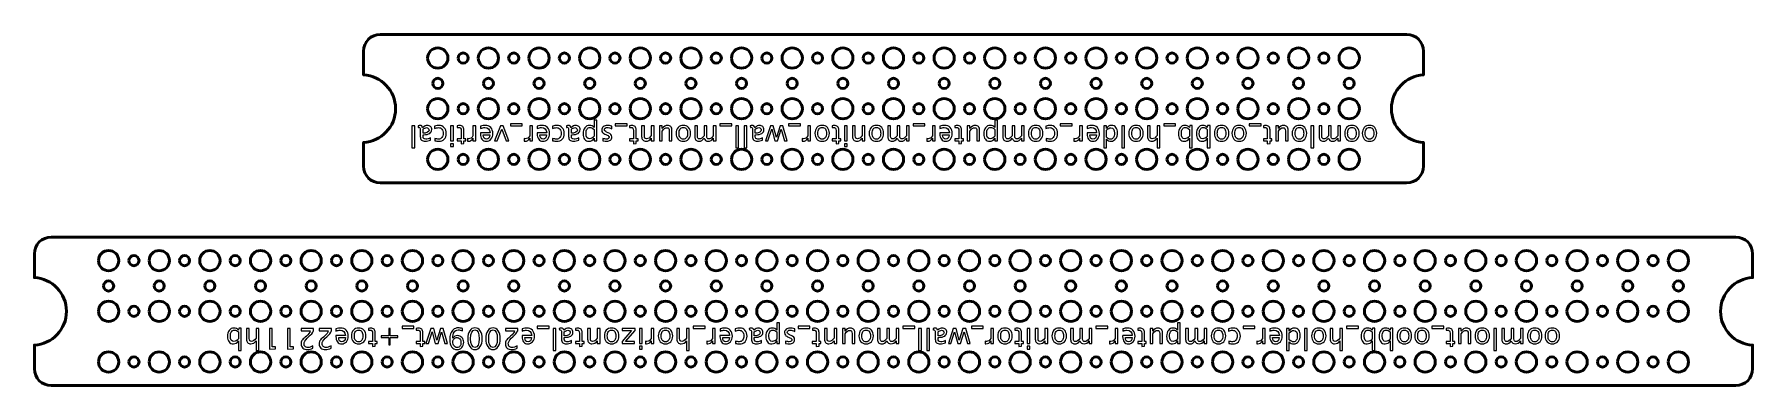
# Model space of a CAD drawing. Header units: centimetres. Extents: x -25.4 to 25.4, y -5.2 to 5.2.
import ezdxf

# ---------------------------------------------------------------- set-up
doc = ezdxf.new("R2010")
doc.units = ezdxf.units.CM
doc.header["$MEASUREMENT"] = 0
doc.layers.add('Layer 1', color=7, linetype='Continuous')

msp = doc.modelspace()

# ---------------------------------------------------------------- linework, layer by layer
at = {"layer": 'Layer 1', "lineweight": 53}
for points, knots in [([(15.2, 0.8), (15.2, 0.8), (-15.2, 0.8), (-15.2, 0.8), (-15.2, 0.8), (-15.47614, 0.8), (-15.7, 1.02386), (-15.7, 1.3), (-15.7, 1.3), (-15.7, 1.3), (-15.7, 2.00124), (-15.7, 2.00124), (-15.7, 2.00124), (-15.17095, 2.02729), (-14.75, 2.46449), (-14.75, 3), (-14.75, 3), (-14.75, 3.53551), (-15.17095, 3.97271), (-15.7, 3.99876), (-15.7, 3.99876), (-15.7, 3.99876), (-15.7, 4.7), (-15.7, 4.7), (-15.7, 4.7), (-15.7, 4.97614), (-15.47614, 5.2), (-15.2, 5.2), (-15.2, 5.2), (-15.2, 5.2), (15.2, 5.2), (15.2, 5.2), (15.2, 5.2), (15.47614, 5.2), (15.7, 4.97614), (15.7, 4.7), (15.7, 4.7), (15.7, 4.7), (15.7, 3.99876), (15.7, 3.99876), (15.7, 3.99876), (15.17095, 3.97271), (14.75, 3.53551), (14.75, 3), (14.75, 3), (14.75, 2.46449), (15.17095, 2.02729), (15.7, 2.00124), (15.7, 2.00124), (15.7, 2.00124), (15.7, 1.3), (15.7, 1.3), (15.7, 1.3), (15.7, 1.02386), (15.47614, 0.8), (15.2, 0.8)], [0, 0, 0, 0, 0.06666667, 0.06666667, 0.06666667, 0.06666667, 0.13333333, 0.13333333, 0.13333333, 0.13333333, 0.2, 0.2, 0.2, 0.2, 0.26666667, 0.26666667, 0.26666667, 0.26666667, 0.33333333, 0.33333333, 0.33333333, 0.33333333, 0.4, 0.4, 0.4, 0.4, 0.46666667, 0.46666667, 0.46666667, 0.46666667, 0.53333333, 0.53333333, 0.53333333, 0.53333333, 0.6, 0.6, 0.6, 0.6, 0.66666667, 0.66666667, 0.66666667, 0.66666667, 0.73333333, 0.73333333, 0.73333333, 0.73333333, 0.8, 0.8, 0.8, 0.8, 0.86666667, 0.86666667, 0.86666667, 0.86666667, 1, 1, 1, 1]), ([(-13.8, 4.5), (-13.8, 4.66569), (-13.66569, 4.8), (-13.5, 4.8), (-13.5, 4.8), (-13.33431, 4.8), (-13.2, 4.66569), (-13.2, 4.5), (-13.2, 4.5), (-13.2, 4.33431), (-13.33431, 4.2), (-13.5, 4.2), (-13.5, 4.2), (-13.66569, 4.2), (-13.8, 4.33431), (-13.8, 4.5)], [0, 0, 0, 0, 0.2, 0.2, 0.2, 0.2, 0.4, 0.4, 0.4, 0.4, 0.6, 0.6, 0.6, 0.6, 1, 1, 1, 1]), ([(-12.9, 4.5), (-12.9, 4.58284), (-12.83284, 4.65), (-12.75, 4.65), (-12.75, 4.65), (-12.66716, 4.65), (-12.6, 4.58284), (-12.6, 4.5), (-12.6, 4.5), (-12.6, 4.41716), (-12.66716, 4.35), (-12.75, 4.35), (-12.75, 4.35), (-12.83284, 4.35), (-12.9, 4.41716), (-12.9, 4.5)], [0, 0, 0, 0, 0.2, 0.2, 0.2, 0.2, 0.4, 0.4, 0.4, 0.4, 0.6, 0.6, 0.6, 0.6, 1, 1, 1, 1]), ([(-12.3, 4.5), (-12.3, 4.66569), (-12.16569, 4.8), (-12, 4.8), (-12, 4.8), (-11.83431, 4.8), (-11.7, 4.66569), (-11.7, 4.5), (-11.7, 4.5), (-11.7, 4.33431), (-11.83431, 4.2), (-12, 4.2), (-12, 4.2), (-12.16569, 4.2), (-12.3, 4.33431), (-12.3, 4.5)], [0, 0, 0, 0, 0.2, 0.2, 0.2, 0.2, 0.4, 0.4, 0.4, 0.4, 0.6, 0.6, 0.6, 0.6, 1, 1, 1, 1]), ([(-11.4, 4.5), (-11.4, 4.58284), (-11.33284, 4.65), (-11.25, 4.65), (-11.25, 4.65), (-11.16716, 4.65), (-11.1, 4.58284), (-11.1, 4.5), (-11.1, 4.5), (-11.1, 4.41716), (-11.16716, 4.35), (-11.25, 4.35), (-11.25, 4.35), (-11.33284, 4.35), (-11.4, 4.41716), (-11.4, 4.5)], [0, 0, 0, 0, 0.2, 0.2, 0.2, 0.2, 0.4, 0.4, 0.4, 0.4, 0.6, 0.6, 0.6, 0.6, 1, 1, 1, 1]), ([(-10.8, 4.5), (-10.8, 4.66569), (-10.66569, 4.8), (-10.5, 4.8), (-10.5, 4.8), (-10.33431, 4.8), (-10.2, 4.66569), (-10.2, 4.5), (-10.2, 4.5), (-10.2, 4.33431), (-10.33431, 4.2), (-10.5, 4.2), (-10.5, 4.2), (-10.66569, 4.2), (-10.8, 4.33431), (-10.8, 4.5)], [0, 0, 0, 0, 0.2, 0.2, 0.2, 0.2, 0.4, 0.4, 0.4, 0.4, 0.6, 0.6, 0.6, 0.6, 1, 1, 1, 1]), ([(-9.9, 4.5), (-9.9, 4.58284), (-9.83284, 4.65), (-9.75, 4.65), (-9.75, 4.65), (-9.66716, 4.65), (-9.6, 4.58284), (-9.6, 4.5), (-9.6, 4.5), (-9.6, 4.41716), (-9.66716, 4.35), (-9.75, 4.35), (-9.75, 4.35), (-9.83284, 4.35), (-9.9, 4.41716), (-9.9, 4.5)], [0, 0, 0, 0, 0.2, 0.2, 0.2, 0.2, 0.4, 0.4, 0.4, 0.4, 0.6, 0.6, 0.6, 0.6, 1, 1, 1, 1]), ([(-9.3, 4.5), (-9.3, 4.66569), (-9.16569, 4.8), (-9, 4.8), (-9, 4.8), (-8.83431, 4.8), (-8.7, 4.66569), (-8.7, 4.5), (-8.7, 4.5), (-8.7, 4.33431), (-8.83431, 4.2), (-9, 4.2), (-9, 4.2), (-9.16569, 4.2), (-9.3, 4.33431), (-9.3, 4.5)], [0, 0, 0, 0, 0.2, 0.2, 0.2, 0.2, 0.4, 0.4, 0.4, 0.4, 0.6, 0.6, 0.6, 0.6, 1, 1, 1, 1]), ([(-8.4, 4.5), (-8.4, 4.58284), (-8.33284, 4.65), (-8.25, 4.65), (-8.25, 4.65), (-8.16716, 4.65), (-8.1, 4.58284), (-8.1, 4.5), (-8.1, 4.5), (-8.1, 4.41716), (-8.16716, 4.35), (-8.25, 4.35), (-8.25, 4.35), (-8.33284, 4.35), (-8.4, 4.41716), (-8.4, 4.5)], [0, 0, 0, 0, 0.2, 0.2, 0.2, 0.2, 0.4, 0.4, 0.4, 0.4, 0.6, 0.6, 0.6, 0.6, 1, 1, 1, 1]), ([(-7.8, 4.5), (-7.8, 4.66569), (-7.66569, 4.8), (-7.5, 4.8), (-7.5, 4.8), (-7.33431, 4.8), (-7.2, 4.66569), (-7.2, 4.5), (-7.2, 4.5), (-7.2, 4.33431), (-7.33431, 4.2), (-7.5, 4.2), (-7.5, 4.2), (-7.66569, 4.2), (-7.8, 4.33431), (-7.8, 4.5)], [0, 0, 0, 0, 0.2, 0.2, 0.2, 0.2, 0.4, 0.4, 0.4, 0.4, 0.6, 0.6, 0.6, 0.6, 1, 1, 1, 1]), ([(-6.9, 4.5), (-6.9, 4.58284), (-6.83284, 4.65), (-6.75, 4.65), (-6.75, 4.65), (-6.66716, 4.65), (-6.6, 4.58284), (-6.6, 4.5), (-6.6, 4.5), (-6.6, 4.41716), (-6.66716, 4.35), (-6.75, 4.35), (-6.75, 4.35), (-6.83284, 4.35), (-6.9, 4.41716), (-6.9, 4.5)], [0, 0, 0, 0, 0.2, 0.2, 0.2, 0.2, 0.4, 0.4, 0.4, 0.4, 0.6, 0.6, 0.6, 0.6, 1, 1, 1, 1]), ([(-6.3, 4.5), (-6.3, 4.66569), (-6.16569, 4.8), (-6, 4.8), (-6, 4.8), (-5.83431, 4.8), (-5.7, 4.66569), (-5.7, 4.5), (-5.7, 4.5), (-5.7, 4.33431), (-5.83431, 4.2), (-6, 4.2), (-6, 4.2), (-6.16569, 4.2), (-6.3, 4.33431), (-6.3, 4.5)], [0, 0, 0, 0, 0.2, 0.2, 0.2, 0.2, 0.4, 0.4, 0.4, 0.4, 0.6, 0.6, 0.6, 0.6, 1, 1, 1, 1]), ([(-5.4, 4.5), (-5.4, 4.58284), (-5.33284, 4.65), (-5.25, 4.65), (-5.25, 4.65), (-5.16716, 4.65), (-5.1, 4.58284), (-5.1, 4.5), (-5.1, 4.5), (-5.1, 4.41716), (-5.16716, 4.35), (-5.25, 4.35), (-5.25, 4.35), (-5.33284, 4.35), (-5.4, 4.41716), (-5.4, 4.5)], [0, 0, 0, 0, 0.2, 0.2, 0.2, 0.2, 0.4, 0.4, 0.4, 0.4, 0.6, 0.6, 0.6, 0.6, 1, 1, 1, 1]), ([(-4.8, 4.5), (-4.8, 4.66569), (-4.66569, 4.8), (-4.5, 4.8), (-4.5, 4.8), (-4.33431, 4.8), (-4.2, 4.66569), (-4.2, 4.5), (-4.2, 4.5), (-4.2, 4.33431), (-4.33431, 4.2), (-4.5, 4.2), (-4.5, 4.2), (-4.66569, 4.2), (-4.8, 4.33431), (-4.8, 4.5)], [0, 0, 0, 0, 0.2, 0.2, 0.2, 0.2, 0.4, 0.4, 0.4, 0.4, 0.6, 0.6, 0.6, 0.6, 1, 1, 1, 1]), ([(-3.9, 4.5), (-3.9, 4.58284), (-3.83284, 4.65), (-3.75, 4.65), (-3.75, 4.65), (-3.66716, 4.65), (-3.6, 4.58284), (-3.6, 4.5), (-3.6, 4.5), (-3.6, 4.41716), (-3.66716, 4.35), (-3.75, 4.35), (-3.75, 4.35), (-3.83284, 4.35), (-3.9, 4.41716), (-3.9, 4.5)], [0, 0, 0, 0, 0.2, 0.2, 0.2, 0.2, 0.4, 0.4, 0.4, 0.4, 0.6, 0.6, 0.6, 0.6, 1, 1, 1, 1]), ([(-3.3, 4.5), (-3.3, 4.66569), (-3.16569, 4.8), (-3, 4.8), (-3, 4.8), (-2.83431, 4.8), (-2.7, 4.66569), (-2.7, 4.5), (-2.7, 4.5), (-2.7, 4.33431), (-2.83431, 4.2), (-3, 4.2), (-3, 4.2), (-3.16569, 4.2), (-3.3, 4.33431), (-3.3, 4.5)], [0, 0, 0, 0, 0.2, 0.2, 0.2, 0.2, 0.4, 0.4, 0.4, 0.4, 0.6, 0.6, 0.6, 0.6, 1, 1, 1, 1]), ([(-2.4, 4.5), (-2.4, 4.58284), (-2.33284, 4.65), (-2.25, 4.65), (-2.25, 4.65), (-2.16716, 4.65), (-2.1, 4.58284), (-2.1, 4.5), (-2.1, 4.5), (-2.1, 4.41716), (-2.16716, 4.35), (-2.25, 4.35), (-2.25, 4.35), (-2.33284, 4.35), (-2.4, 4.41716), (-2.4, 4.5)], [0, 0, 0, 0, 0.2, 0.2, 0.2, 0.2, 0.4, 0.4, 0.4, 0.4, 0.6, 0.6, 0.6, 0.6, 1, 1, 1, 1]), ([(-1.8, 4.5), (-1.8, 4.66569), (-1.66569, 4.8), (-1.5, 4.8), (-1.5, 4.8), (-1.33431, 4.8), (-1.2, 4.66569), (-1.2, 4.5), (-1.2, 4.5), (-1.2, 4.33431), (-1.33431, 4.2), (-1.5, 4.2), (-1.5, 4.2), (-1.66569, 4.2), (-1.8, 4.33431), (-1.8, 4.5)], [0, 0, 0, 0, 0.2, 0.2, 0.2, 0.2, 0.4, 0.4, 0.4, 0.4, 0.6, 0.6, 0.6, 0.6, 1, 1, 1, 1]), ([(-0.9, 4.5), (-0.9, 4.58284), (-0.83284, 4.65), (-0.75, 4.65), (-0.75, 4.65), (-0.66716, 4.65), (-0.6, 4.58284), (-0.6, 4.5), (-0.6, 4.5), (-0.6, 4.41716), (-0.66716, 4.35), (-0.75, 4.35), (-0.75, 4.35), (-0.83284, 4.35), (-0.9, 4.41716), (-0.9, 4.5)], [0, 0, 0, 0, 0.2, 0.2, 0.2, 0.2, 0.4, 0.4, 0.4, 0.4, 0.6, 0.6, 0.6, 0.6, 1, 1, 1, 1]), ([(-0.3, 4.5), (-0.3, 4.66569), (-0.16569, 4.8), (0, 4.8), (0, 4.8), (0.16569, 4.8), (0.3, 4.66569), (0.3, 4.5), (0.3, 4.5), (0.3, 4.33431), (0.16569, 4.2), (0, 4.2), (0, 4.2), (-0.16569, 4.2), (-0.3, 4.33431), (-0.3, 4.5)], [0, 0, 0, 0, 0.2, 0.2, 0.2, 0.2, 0.4, 0.4, 0.4, 0.4, 0.6, 0.6, 0.6, 0.6, 1, 1, 1, 1]), ([(0.6, 4.5), (0.6, 4.58284), (0.66716, 4.65), (0.75, 4.65), (0.75, 4.65), (0.83284, 4.65), (0.9, 4.58284), (0.9, 4.5), (0.9, 4.5), (0.9, 4.41716), (0.83284, 4.35), (0.75, 4.35), (0.75, 4.35), (0.66716, 4.35), (0.6, 4.41716), (0.6, 4.5)], [0, 0, 0, 0, 0.2, 0.2, 0.2, 0.2, 0.4, 0.4, 0.4, 0.4, 0.6, 0.6, 0.6, 0.6, 1, 1, 1, 1]), ([(1.2, 4.5), (1.2, 4.66569), (1.33431, 4.8), (1.5, 4.8), (1.5, 4.8), (1.66569, 4.8), (1.8, 4.66569), (1.8, 4.5), (1.8, 4.5), (1.8, 4.33431), (1.66569, 4.2), (1.5, 4.2), (1.5, 4.2), (1.33431, 4.2), (1.2, 4.33431), (1.2, 4.5)], [0, 0, 0, 0, 0.2, 0.2, 0.2, 0.2, 0.4, 0.4, 0.4, 0.4, 0.6, 0.6, 0.6, 0.6, 1, 1, 1, 1]), ([(2.1, 4.5), (2.1, 4.58284), (2.16716, 4.65), (2.25, 4.65), (2.25, 4.65), (2.33284, 4.65), (2.4, 4.58284), (2.4, 4.5), (2.4, 4.5), (2.4, 4.41716), (2.33284, 4.35), (2.25, 4.35), (2.25, 4.35), (2.16716, 4.35), (2.1, 4.41716), (2.1, 4.5)], [0, 0, 0, 0, 0.2, 0.2, 0.2, 0.2, 0.4, 0.4, 0.4, 0.4, 0.6, 0.6, 0.6, 0.6, 1, 1, 1, 1]), ([(2.7, 4.5), (2.7, 4.66569), (2.83431, 4.8), (3, 4.8), (3, 4.8), (3.16569, 4.8), (3.3, 4.66569), (3.3, 4.5), (3.3, 4.5), (3.3, 4.33431), (3.16569, 4.2), (3, 4.2), (3, 4.2), (2.83431, 4.2), (2.7, 4.33431), (2.7, 4.5)], [0, 0, 0, 0, 0.2, 0.2, 0.2, 0.2, 0.4, 0.4, 0.4, 0.4, 0.6, 0.6, 0.6, 0.6, 1, 1, 1, 1]), ([(3.6, 4.5), (3.6, 4.58284), (3.66716, 4.65), (3.75, 4.65), (3.75, 4.65), (3.83284, 4.65), (3.9, 4.58284), (3.9, 4.5), (3.9, 4.5), (3.9, 4.41716), (3.83284, 4.35), (3.75, 4.35), (3.75, 4.35), (3.66716, 4.35), (3.6, 4.41716), (3.6, 4.5)], [0, 0, 0, 0, 0.2, 0.2, 0.2, 0.2, 0.4, 0.4, 0.4, 0.4, 0.6, 0.6, 0.6, 0.6, 1, 1, 1, 1]), ([(4.2, 4.5), (4.2, 4.66569), (4.33431, 4.8), (4.5, 4.8), (4.5, 4.8), (4.66569, 4.8), (4.8, 4.66569), (4.8, 4.5), (4.8, 4.5), (4.8, 4.33431), (4.66569, 4.2), (4.5, 4.2), (4.5, 4.2), (4.33431, 4.2), (4.2, 4.33431), (4.2, 4.5)], [0, 0, 0, 0, 0.2, 0.2, 0.2, 0.2, 0.4, 0.4, 0.4, 0.4, 0.6, 0.6, 0.6, 0.6, 1, 1, 1, 1]), ([(5.1, 4.5), (5.1, 4.58284), (5.16716, 4.65), (5.25, 4.65), (5.25, 4.65), (5.33284, 4.65), (5.4, 4.58284), (5.4, 4.5), (5.4, 4.5), (5.4, 4.41716), (5.33284, 4.35), (5.25, 4.35), (5.25, 4.35), (5.16716, 4.35), (5.1, 4.41716), (5.1, 4.5)], [0, 0, 0, 0, 0.2, 0.2, 0.2, 0.2, 0.4, 0.4, 0.4, 0.4, 0.6, 0.6, 0.6, 0.6, 1, 1, 1, 1]), ([(5.7, 4.5), (5.7, 4.66569), (5.83431, 4.8), (6, 4.8), (6, 4.8), (6.16569, 4.8), (6.3, 4.66569), (6.3, 4.5), (6.3, 4.5), (6.3, 4.33431), (6.16569, 4.2), (6, 4.2), (6, 4.2), (5.83431, 4.2), (5.7, 4.33431), (5.7, 4.5)], [0, 0, 0, 0, 0.2, 0.2, 0.2, 0.2, 0.4, 0.4, 0.4, 0.4, 0.6, 0.6, 0.6, 0.6, 1, 1, 1, 1]), ([(6.6, 4.5), (6.6, 4.58284), (6.66716, 4.65), (6.75, 4.65), (6.75, 4.65), (6.83284, 4.65), (6.9, 4.58284), (6.9, 4.5), (6.9, 4.5), (6.9, 4.41716), (6.83284, 4.35), (6.75, 4.35), (6.75, 4.35), (6.66716, 4.35), (6.6, 4.41716), (6.6, 4.5)], [0, 0, 0, 0, 0.2, 0.2, 0.2, 0.2, 0.4, 0.4, 0.4, 0.4, 0.6, 0.6, 0.6, 0.6, 1, 1, 1, 1]), ([(7.2, 4.5), (7.2, 4.66569), (7.33431, 4.8), (7.5, 4.8), (7.5, 4.8), (7.66569, 4.8), (7.8, 4.66569), (7.8, 4.5), (7.8, 4.5), (7.8, 4.33431), (7.66569, 4.2), (7.5, 4.2), (7.5, 4.2), (7.33431, 4.2), (7.2, 4.33431), (7.2, 4.5)], [0, 0, 0, 0, 0.2, 0.2, 0.2, 0.2, 0.4, 0.4, 0.4, 0.4, 0.6, 0.6, 0.6, 0.6, 1, 1, 1, 1]), ([(8.1, 4.5), (8.1, 4.58284), (8.16716, 4.65), (8.25, 4.65), (8.25, 4.65), (8.33284, 4.65), (8.4, 4.58284), (8.4, 4.5), (8.4, 4.5), (8.4, 4.41716), (8.33284, 4.35), (8.25, 4.35), (8.25, 4.35), (8.16716, 4.35), (8.1, 4.41716), (8.1, 4.5)], [0, 0, 0, 0, 0.2, 0.2, 0.2, 0.2, 0.4, 0.4, 0.4, 0.4, 0.6, 0.6, 0.6, 0.6, 1, 1, 1, 1]), ([(8.7, 4.5), (8.7, 4.66569), (8.83431, 4.8), (9, 4.8), (9, 4.8), (9.16569, 4.8), (9.3, 4.66569), (9.3, 4.5), (9.3, 4.5), (9.3, 4.33431), (9.16569, 4.2), (9, 4.2), (9, 4.2), (8.83431, 4.2), (8.7, 4.33431), (8.7, 4.5)], [0, 0, 0, 0, 0.2, 0.2, 0.2, 0.2, 0.4, 0.4, 0.4, 0.4, 0.6, 0.6, 0.6, 0.6, 1, 1, 1, 1]), ([(9.6, 4.5), (9.6, 4.58284), (9.66716, 4.65), (9.75, 4.65), (9.75, 4.65), (9.83284, 4.65), (9.9, 4.58284), (9.9, 4.5), (9.9, 4.5), (9.9, 4.41716), (9.83284, 4.35), (9.75, 4.35), (9.75, 4.35), (9.66716, 4.35), (9.6, 4.41716), (9.6, 4.5)], [0, 0, 0, 0, 0.2, 0.2, 0.2, 0.2, 0.4, 0.4, 0.4, 0.4, 0.6, 0.6, 0.6, 0.6, 1, 1, 1, 1]), ([(10.2, 4.5), (10.2, 4.66569), (10.33431, 4.8), (10.5, 4.8), (10.5, 4.8), (10.66569, 4.8), (10.8, 4.66569), (10.8, 4.5), (10.8, 4.5), (10.8, 4.33431), (10.66569, 4.2), (10.5, 4.2), (10.5, 4.2), (10.33431, 4.2), (10.2, 4.33431), (10.2, 4.5)], [0, 0, 0, 0, 0.2, 0.2, 0.2, 0.2, 0.4, 0.4, 0.4, 0.4, 0.6, 0.6, 0.6, 0.6, 1, 1, 1, 1]), ([(11.1, 4.5), (11.1, 4.58284), (11.16716, 4.65), (11.25, 4.65), (11.25, 4.65), (11.33284, 4.65), (11.4, 4.58284), (11.4, 4.5), (11.4, 4.5), (11.4, 4.41716), (11.33284, 4.35), (11.25, 4.35), (11.25, 4.35), (11.16716, 4.35), (11.1, 4.41716), (11.1, 4.5)], [0, 0, 0, 0, 0.2, 0.2, 0.2, 0.2, 0.4, 0.4, 0.4, 0.4, 0.6, 0.6, 0.6, 0.6, 1, 1, 1, 1]), ([(11.7, 4.5), (11.7, 4.66569), (11.83431, 4.8), (12, 4.8), (12, 4.8), (12.16569, 4.8), (12.3, 4.66569), (12.3, 4.5), (12.3, 4.5), (12.3, 4.33431), (12.16569, 4.2), (12, 4.2), (12, 4.2), (11.83431, 4.2), (11.7, 4.33431), (11.7, 4.5)], [0, 0, 0, 0, 0.2, 0.2, 0.2, 0.2, 0.4, 0.4, 0.4, 0.4, 0.6, 0.6, 0.6, 0.6, 1, 1, 1, 1]), ([(12.6, 4.5), (12.6, 4.58284), (12.66716, 4.65), (12.75, 4.65), (12.75, 4.65), (12.83284, 4.65), (12.9, 4.58284), (12.9, 4.5), (12.9, 4.5), (12.9, 4.41716), (12.83284, 4.35), (12.75, 4.35), (12.75, 4.35), (12.66716, 4.35), (12.6, 4.41716), (12.6, 4.5)], [0, 0, 0, 0, 0.2, 0.2, 0.2, 0.2, 0.4, 0.4, 0.4, 0.4, 0.6, 0.6, 0.6, 0.6, 1, 1, 1, 1]), ([(13.2, 4.5), (13.2, 4.66569), (13.33431, 4.8), (13.5, 4.8), (13.5, 4.8), (13.66569, 4.8), (13.8, 4.66569), (13.8, 4.5), (13.8, 4.5), (13.8, 4.33431), (13.66569, 4.2), (13.5, 4.2), (13.5, 4.2), (13.33431, 4.2), (13.2, 4.33431), (13.2, 4.5)], [0, 0, 0, 0, 0.2, 0.2, 0.2, 0.2, 0.4, 0.4, 0.4, 0.4, 0.6, 0.6, 0.6, 0.6, 1, 1, 1, 1]), ([(-13.65, 3.75), (-13.65, 3.83284), (-13.58284, 3.9), (-13.5, 3.9), (-13.5, 3.9), (-13.41716, 3.9), (-13.35, 3.83284), (-13.35, 3.75), (-13.35, 3.75), (-13.35, 3.66716), (-13.41716, 3.6), (-13.5, 3.6), (-13.5, 3.6), (-13.58284, 3.6), (-13.65, 3.66716), (-13.65, 3.75)], [0, 0, 0, 0, 0.2, 0.2, 0.2, 0.2, 0.4, 0.4, 0.4, 0.4, 0.6, 0.6, 0.6, 0.6, 1, 1, 1, 1]), ([(-12.15, 3.75), (-12.15, 3.83284), (-12.08284, 3.9), (-12, 3.9), (-12, 3.9), (-11.91716, 3.9), (-11.85, 3.83284), (-11.85, 3.75), (-11.85, 3.75), (-11.85, 3.66716), (-11.91716, 3.6), (-12, 3.6), (-12, 3.6), (-12.08284, 3.6), (-12.15, 3.66716), (-12.15, 3.75)], [0, 0, 0, 0, 0.2, 0.2, 0.2, 0.2, 0.4, 0.4, 0.4, 0.4, 0.6, 0.6, 0.6, 0.6, 1, 1, 1, 1]), ([(-10.65, 3.75), (-10.65, 3.83284), (-10.58284, 3.9), (-10.5, 3.9), (-10.5, 3.9), (-10.41716, 3.9), (-10.35, 3.83284), (-10.35, 3.75), (-10.35, 3.75), (-10.35, 3.66716), (-10.41716, 3.6), (-10.5, 3.6), (-10.5, 3.6), (-10.58284, 3.6), (-10.65, 3.66716), (-10.65, 3.75)], [0, 0, 0, 0, 0.2, 0.2, 0.2, 0.2, 0.4, 0.4, 0.4, 0.4, 0.6, 0.6, 0.6, 0.6, 1, 1, 1, 1]), ([(-9.15, 3.75), (-9.15, 3.83284), (-9.08284, 3.9), (-9, 3.9), (-9, 3.9), (-8.91716, 3.9), (-8.85, 3.83284), (-8.85, 3.75), (-8.85, 3.75), (-8.85, 3.66716), (-8.91716, 3.6), (-9, 3.6), (-9, 3.6), (-9.08284, 3.6), (-9.15, 3.66716), (-9.15, 3.75)], [0, 0, 0, 0, 0.2, 0.2, 0.2, 0.2, 0.4, 0.4, 0.4, 0.4, 0.6, 0.6, 0.6, 0.6, 1, 1, 1, 1]), ([(-7.65, 3.75), (-7.65, 3.83284), (-7.58284, 3.9), (-7.5, 3.9), (-7.5, 3.9), (-7.41716, 3.9), (-7.35, 3.83284), (-7.35, 3.75), (-7.35, 3.75), (-7.35, 3.66716), (-7.41716, 3.6), (-7.5, 3.6), (-7.5, 3.6), (-7.58284, 3.6), (-7.65, 3.66716), (-7.65, 3.75)], [0, 0, 0, 0, 0.2, 0.2, 0.2, 0.2, 0.4, 0.4, 0.4, 0.4, 0.6, 0.6, 0.6, 0.6, 1, 1, 1, 1]), ([(-6.15, 3.75), (-6.15, 3.83284), (-6.08284, 3.9), (-6, 3.9), (-6, 3.9), (-5.91716, 3.9), (-5.85, 3.83284), (-5.85, 3.75), (-5.85, 3.75), (-5.85, 3.66716), (-5.91716, 3.6), (-6, 3.6), (-6, 3.6), (-6.08284, 3.6), (-6.15, 3.66716), (-6.15, 3.75)], [0, 0, 0, 0, 0.2, 0.2, 0.2, 0.2, 0.4, 0.4, 0.4, 0.4, 0.6, 0.6, 0.6, 0.6, 1, 1, 1, 1]), ([(-4.65, 3.75), (-4.65, 3.83284), (-4.58284, 3.9), (-4.5, 3.9), (-4.5, 3.9), (-4.41716, 3.9), (-4.35, 3.83284), (-4.35, 3.75), (-4.35, 3.75), (-4.35, 3.66716), (-4.41716, 3.6), (-4.5, 3.6), (-4.5, 3.6), (-4.58284, 3.6), (-4.65, 3.66716), (-4.65, 3.75)], [0, 0, 0, 0, 0.2, 0.2, 0.2, 0.2, 0.4, 0.4, 0.4, 0.4, 0.6, 0.6, 0.6, 0.6, 1, 1, 1, 1]), ([(-3.15, 3.75), (-3.15, 3.83284), (-3.08284, 3.9), (-3, 3.9), (-3, 3.9), (-2.91716, 3.9), (-2.85, 3.83284), (-2.85, 3.75), (-2.85, 3.75), (-2.85, 3.66716), (-2.91716, 3.6), (-3, 3.6), (-3, 3.6), (-3.08284, 3.6), (-3.15, 3.66716), (-3.15, 3.75)], [0, 0, 0, 0, 0.2, 0.2, 0.2, 0.2, 0.4, 0.4, 0.4, 0.4, 0.6, 0.6, 0.6, 0.6, 1, 1, 1, 1]), ([(-1.65, 3.75), (-1.65, 3.83284), (-1.58284, 3.9), (-1.5, 3.9), (-1.5, 3.9), (-1.41716, 3.9), (-1.35, 3.83284), (-1.35, 3.75), (-1.35, 3.75), (-1.35, 3.66716), (-1.41716, 3.6), (-1.5, 3.6), (-1.5, 3.6), (-1.58284, 3.6), (-1.65, 3.66716), (-1.65, 3.75)], [0, 0, 0, 0, 0.2, 0.2, 0.2, 0.2, 0.4, 0.4, 0.4, 0.4, 0.6, 0.6, 0.6, 0.6, 1, 1, 1, 1]), ([(-0.15, 3.75), (-0.15, 3.83284), (-0.08284, 3.9), (0, 3.9), (0, 3.9), (0.08284, 3.9), (0.15, 3.83284), (0.15, 3.75), (0.15, 3.75), (0.15, 3.66716), (0.08284, 3.6), (0, 3.6), (0, 3.6), (-0.08284, 3.6), (-0.15, 3.66716), (-0.15, 3.75)], [0, 0, 0, 0, 0.2, 0.2, 0.2, 0.2, 0.4, 0.4, 0.4, 0.4, 0.6, 0.6, 0.6, 0.6, 1, 1, 1, 1]), ([(1.35, 3.75), (1.35, 3.83284), (1.41716, 3.9), (1.5, 3.9), (1.5, 3.9), (1.58284, 3.9), (1.65, 3.83284), (1.65, 3.75), (1.65, 3.75), (1.65, 3.66716), (1.58284, 3.6), (1.5, 3.6), (1.5, 3.6), (1.41716, 3.6), (1.35, 3.66716), (1.35, 3.75)], [0, 0, 0, 0, 0.2, 0.2, 0.2, 0.2, 0.4, 0.4, 0.4, 0.4, 0.6, 0.6, 0.6, 0.6, 1, 1, 1, 1]), ([(2.85, 3.75), (2.85, 3.83284), (2.91716, 3.9), (3, 3.9), (3, 3.9), (3.08284, 3.9), (3.15, 3.83284), (3.15, 3.75), (3.15, 3.75), (3.15, 3.66716), (3.08284, 3.6), (3, 3.6), (3, 3.6), (2.91716, 3.6), (2.85, 3.66716), (2.85, 3.75)], [0, 0, 0, 0, 0.2, 0.2, 0.2, 0.2, 0.4, 0.4, 0.4, 0.4, 0.6, 0.6, 0.6, 0.6, 1, 1, 1, 1]), ([(4.35, 3.75), (4.35, 3.83284), (4.41716, 3.9), (4.5, 3.9), (4.5, 3.9), (4.58284, 3.9), (4.65, 3.83284), (4.65, 3.75), (4.65, 3.75), (4.65, 3.66716), (4.58284, 3.6), (4.5, 3.6), (4.5, 3.6), (4.41716, 3.6), (4.35, 3.66716), (4.35, 3.75)], [0, 0, 0, 0, 0.2, 0.2, 0.2, 0.2, 0.4, 0.4, 0.4, 0.4, 0.6, 0.6, 0.6, 0.6, 1, 1, 1, 1]), ([(5.85, 3.75), (5.85, 3.83284), (5.91716, 3.9), (6, 3.9), (6, 3.9), (6.08284, 3.9), (6.15, 3.83284), (6.15, 3.75), (6.15, 3.75), (6.15, 3.66716), (6.08284, 3.6), (6, 3.6), (6, 3.6), (5.91716, 3.6), (5.85, 3.66716), (5.85, 3.75)], [0, 0, 0, 0, 0.2, 0.2, 0.2, 0.2, 0.4, 0.4, 0.4, 0.4, 0.6, 0.6, 0.6, 0.6, 1, 1, 1, 1]), ([(7.35, 3.75), (7.35, 3.83284), (7.41716, 3.9), (7.5, 3.9), (7.5, 3.9), (7.58284, 3.9), (7.65, 3.83284), (7.65, 3.75), (7.65, 3.75), (7.65, 3.66716), (7.58284, 3.6), (7.5, 3.6), (7.5, 3.6), (7.41716, 3.6), (7.35, 3.66716), (7.35, 3.75)], [0, 0, 0, 0, 0.2, 0.2, 0.2, 0.2, 0.4, 0.4, 0.4, 0.4, 0.6, 0.6, 0.6, 0.6, 1, 1, 1, 1]), ([(8.85, 3.75), (8.85, 3.83284), (8.91716, 3.9), (9, 3.9), (9, 3.9), (9.08284, 3.9), (9.15, 3.83284), (9.15, 3.75), (9.15, 3.75), (9.15, 3.66716), (9.08284, 3.6), (9, 3.6), (9, 3.6), (8.91716, 3.6), (8.85, 3.66716), (8.85, 3.75)], [0, 0, 0, 0, 0.2, 0.2, 0.2, 0.2, 0.4, 0.4, 0.4, 0.4, 0.6, 0.6, 0.6, 0.6, 1, 1, 1, 1]), ([(10.35, 3.75), (10.35, 3.83284), (10.41716, 3.9), (10.5, 3.9), (10.5, 3.9), (10.58284, 3.9), (10.65, 3.83284), (10.65, 3.75), (10.65, 3.75), (10.65, 3.66716), (10.58284, 3.6), (10.5, 3.6), (10.5, 3.6), (10.41716, 3.6), (10.35, 3.66716), (10.35, 3.75)], [0, 0, 0, 0, 0.2, 0.2, 0.2, 0.2, 0.4, 0.4, 0.4, 0.4, 0.6, 0.6, 0.6, 0.6, 1, 1, 1, 1]), ([(11.85, 3.75), (11.85, 3.83284), (11.91716, 3.9), (12, 3.9), (12, 3.9), (12.08284, 3.9), (12.15, 3.83284), (12.15, 3.75), (12.15, 3.75), (12.15, 3.66716), (12.08284, 3.6), (12, 3.6), (12, 3.6), (11.91716, 3.6), (11.85, 3.66716), (11.85, 3.75)], [0, 0, 0, 0, 0.2, 0.2, 0.2, 0.2, 0.4, 0.4, 0.4, 0.4, 0.6, 0.6, 0.6, 0.6, 1, 1, 1, 1]), ([(13.35, 3.75), (13.35, 3.83284), (13.41716, 3.9), (13.5, 3.9), (13.5, 3.9), (13.58284, 3.9), (13.65, 3.83284), (13.65, 3.75), (13.65, 3.75), (13.65, 3.66716), (13.58284, 3.6), (13.5, 3.6), (13.5, 3.6), (13.41716, 3.6), (13.35, 3.66716), (13.35, 3.75)], [0, 0, 0, 0, 0.2, 0.2, 0.2, 0.2, 0.4, 0.4, 0.4, 0.4, 0.6, 0.6, 0.6, 0.6, 1, 1, 1, 1]), ([(-13.8, 3), (-13.8, 3.16569), (-13.66569, 3.3), (-13.5, 3.3), (-13.5, 3.3), (-13.33431, 3.3), (-13.2, 3.16569), (-13.2, 3), (-13.2, 3), (-13.2, 2.83431), (-13.33431, 2.7), (-13.5, 2.7), (-13.5, 2.7), (-13.66569, 2.7), (-13.8, 2.83431), (-13.8, 3)], [0, 0, 0, 0, 0.2, 0.2, 0.2, 0.2, 0.4, 0.4, 0.4, 0.4, 0.6, 0.6, 0.6, 0.6, 1, 1, 1, 1]), ([(-12.9, 3), (-12.9, 3.08284), (-12.83284, 3.15), (-12.75, 3.15), (-12.75, 3.15), (-12.66716, 3.15), (-12.6, 3.08284), (-12.6, 3), (-12.6, 3), (-12.6, 2.91716), (-12.66716, 2.85), (-12.75, 2.85), (-12.75, 2.85), (-12.83284, 2.85), (-12.9, 2.91716), (-12.9, 3)], [0, 0, 0, 0, 0.2, 0.2, 0.2, 0.2, 0.4, 0.4, 0.4, 0.4, 0.6, 0.6, 0.6, 0.6, 1, 1, 1, 1]), ([(-12.3, 3), (-12.3, 3.16569), (-12.16569, 3.3), (-12, 3.3), (-12, 3.3), (-11.83431, 3.3), (-11.7, 3.16569), (-11.7, 3), (-11.7, 3), (-11.7, 2.83431), (-11.83431, 2.7), (-12, 2.7), (-12, 2.7), (-12.16569, 2.7), (-12.3, 2.83431), (-12.3, 3)], [0, 0, 0, 0, 0.2, 0.2, 0.2, 0.2, 0.4, 0.4, 0.4, 0.4, 0.6, 0.6, 0.6, 0.6, 1, 1, 1, 1]), ([(-11.4, 3), (-11.4, 3.08284), (-11.33284, 3.15), (-11.25, 3.15), (-11.25, 3.15), (-11.16716, 3.15), (-11.1, 3.08284), (-11.1, 3), (-11.1, 3), (-11.1, 2.91716), (-11.16716, 2.85), (-11.25, 2.85), (-11.25, 2.85), (-11.33284, 2.85), (-11.4, 2.91716), (-11.4, 3)], [0, 0, 0, 0, 0.2, 0.2, 0.2, 0.2, 0.4, 0.4, 0.4, 0.4, 0.6, 0.6, 0.6, 0.6, 1, 1, 1, 1]), ([(-10.8, 3), (-10.8, 3.16569), (-10.66569, 3.3), (-10.5, 3.3), (-10.5, 3.3), (-10.33431, 3.3), (-10.2, 3.16569), (-10.2, 3), (-10.2, 3), (-10.2, 2.83431), (-10.33431, 2.7), (-10.5, 2.7), (-10.5, 2.7), (-10.66569, 2.7), (-10.8, 2.83431), (-10.8, 3)], [0, 0, 0, 0, 0.2, 0.2, 0.2, 0.2, 0.4, 0.4, 0.4, 0.4, 0.6, 0.6, 0.6, 0.6, 1, 1, 1, 1]), ([(-9.9, 3), (-9.9, 3.08284), (-9.83284, 3.15), (-9.75, 3.15), (-9.75, 3.15), (-9.66716, 3.15), (-9.6, 3.08284), (-9.6, 3), (-9.6, 3), (-9.6, 2.91716), (-9.66716, 2.85), (-9.75, 2.85), (-9.75, 2.85), (-9.83284, 2.85), (-9.9, 2.91716), (-9.9, 3)], [0, 0, 0, 0, 0.2, 0.2, 0.2, 0.2, 0.4, 0.4, 0.4, 0.4, 0.6, 0.6, 0.6, 0.6, 1, 1, 1, 1]), ([(-9.3, 3), (-9.3, 3.16569), (-9.16569, 3.3), (-9, 3.3), (-9, 3.3), (-8.83431, 3.3), (-8.7, 3.16569), (-8.7, 3), (-8.7, 3), (-8.7, 2.83431), (-8.83431, 2.7), (-9, 2.7), (-9, 2.7), (-9.16569, 2.7), (-9.3, 2.83431), (-9.3, 3)], [0, 0, 0, 0, 0.2, 0.2, 0.2, 0.2, 0.4, 0.4, 0.4, 0.4, 0.6, 0.6, 0.6, 0.6, 1, 1, 1, 1]), ([(-8.4, 3), (-8.4, 3.08284), (-8.33284, 3.15), (-8.25, 3.15), (-8.25, 3.15), (-8.16716, 3.15), (-8.1, 3.08284), (-8.1, 3), (-8.1, 3), (-8.1, 2.91716), (-8.16716, 2.85), (-8.25, 2.85), (-8.25, 2.85), (-8.33284, 2.85), (-8.4, 2.91716), (-8.4, 3)], [0, 0, 0, 0, 0.2, 0.2, 0.2, 0.2, 0.4, 0.4, 0.4, 0.4, 0.6, 0.6, 0.6, 0.6, 1, 1, 1, 1]), ([(-7.8, 3), (-7.8, 3.16569), (-7.66569, 3.3), (-7.5, 3.3), (-7.5, 3.3), (-7.33431, 3.3), (-7.2, 3.16569), (-7.2, 3), (-7.2, 3), (-7.2, 2.83431), (-7.33431, 2.7), (-7.5, 2.7), (-7.5, 2.7), (-7.66569, 2.7), (-7.8, 2.83431), (-7.8, 3)], [0, 0, 0, 0, 0.2, 0.2, 0.2, 0.2, 0.4, 0.4, 0.4, 0.4, 0.6, 0.6, 0.6, 0.6, 1, 1, 1, 1]), ([(-6.9, 3), (-6.9, 3.08284), (-6.83284, 3.15), (-6.75, 3.15), (-6.75, 3.15), (-6.66716, 3.15), (-6.6, 3.08284), (-6.6, 3), (-6.6, 3), (-6.6, 2.91716), (-6.66716, 2.85), (-6.75, 2.85), (-6.75, 2.85), (-6.83284, 2.85), (-6.9, 2.91716), (-6.9, 3)], [0, 0, 0, 0, 0.2, 0.2, 0.2, 0.2, 0.4, 0.4, 0.4, 0.4, 0.6, 0.6, 0.6, 0.6, 1, 1, 1, 1]), ([(-6.3, 3), (-6.3, 3.16569), (-6.16569, 3.3), (-6, 3.3), (-6, 3.3), (-5.83431, 3.3), (-5.7, 3.16569), (-5.7, 3), (-5.7, 3), (-5.7, 2.83431), (-5.83431, 2.7), (-6, 2.7), (-6, 2.7), (-6.16569, 2.7), (-6.3, 2.83431), (-6.3, 3)], [0, 0, 0, 0, 0.2, 0.2, 0.2, 0.2, 0.4, 0.4, 0.4, 0.4, 0.6, 0.6, 0.6, 0.6, 1, 1, 1, 1]), ([(-5.4, 3), (-5.4, 3.08284), (-5.33284, 3.15), (-5.25, 3.15), (-5.25, 3.15), (-5.16716, 3.15), (-5.1, 3.08284), (-5.1, 3), (-5.1, 3), (-5.1, 2.91716), (-5.16716, 2.85), (-5.25, 2.85), (-5.25, 2.85), (-5.33284, 2.85), (-5.4, 2.91716), (-5.4, 3)], [0, 0, 0, 0, 0.2, 0.2, 0.2, 0.2, 0.4, 0.4, 0.4, 0.4, 0.6, 0.6, 0.6, 0.6, 1, 1, 1, 1]), ([(-4.8, 3), (-4.8, 3.16569), (-4.66569, 3.3), (-4.5, 3.3), (-4.5, 3.3), (-4.33431, 3.3), (-4.2, 3.16569), (-4.2, 3), (-4.2, 3), (-4.2, 2.83431), (-4.33431, 2.7), (-4.5, 2.7), (-4.5, 2.7), (-4.66569, 2.7), (-4.8, 2.83431), (-4.8, 3)], [0, 0, 0, 0, 0.2, 0.2, 0.2, 0.2, 0.4, 0.4, 0.4, 0.4, 0.6, 0.6, 0.6, 0.6, 1, 1, 1, 1]), ([(-3.9, 3), (-3.9, 3.08284), (-3.83284, 3.15), (-3.75, 3.15), (-3.75, 3.15), (-3.66716, 3.15), (-3.6, 3.08284), (-3.6, 3), (-3.6, 3), (-3.6, 2.91716), (-3.66716, 2.85), (-3.75, 2.85), (-3.75, 2.85), (-3.83284, 2.85), (-3.9, 2.91716), (-3.9, 3)], [0, 0, 0, 0, 0.2, 0.2, 0.2, 0.2, 0.4, 0.4, 0.4, 0.4, 0.6, 0.6, 0.6, 0.6, 1, 1, 1, 1]), ([(-3.3, 3), (-3.3, 3.16569), (-3.16569, 3.3), (-3, 3.3), (-3, 3.3), (-2.83431, 3.3), (-2.7, 3.16569), (-2.7, 3), (-2.7, 3), (-2.7, 2.83431), (-2.83431, 2.7), (-3, 2.7), (-3, 2.7), (-3.16569, 2.7), (-3.3, 2.83431), (-3.3, 3)], [0, 0, 0, 0, 0.2, 0.2, 0.2, 0.2, 0.4, 0.4, 0.4, 0.4, 0.6, 0.6, 0.6, 0.6, 1, 1, 1, 1]), ([(-2.4, 3), (-2.4, 3.08284), (-2.33284, 3.15), (-2.25, 3.15), (-2.25, 3.15), (-2.16716, 3.15), (-2.1, 3.08284), (-2.1, 3), (-2.1, 3), (-2.1, 2.91716), (-2.16716, 2.85), (-2.25, 2.85), (-2.25, 2.85), (-2.33284, 2.85), (-2.4, 2.91716), (-2.4, 3)], [0, 0, 0, 0, 0.2, 0.2, 0.2, 0.2, 0.4, 0.4, 0.4, 0.4, 0.6, 0.6, 0.6, 0.6, 1, 1, 1, 1]), ([(-1.8, 3), (-1.8, 3.16569), (-1.66569, 3.3), (-1.5, 3.3), (-1.5, 3.3), (-1.33431, 3.3), (-1.2, 3.16569), (-1.2, 3), (-1.2, 3), (-1.2, 2.83431), (-1.33431, 2.7), (-1.5, 2.7), (-1.5, 2.7), (-1.66569, 2.7), (-1.8, 2.83431), (-1.8, 3)], [0, 0, 0, 0, 0.2, 0.2, 0.2, 0.2, 0.4, 0.4, 0.4, 0.4, 0.6, 0.6, 0.6, 0.6, 1, 1, 1, 1]), ([(-0.9, 3), (-0.9, 3.08284), (-0.83284, 3.15), (-0.75, 3.15), (-0.75, 3.15), (-0.66716, 3.15), (-0.6, 3.08284), (-0.6, 3), (-0.6, 3), (-0.6, 2.91716), (-0.66716, 2.85), (-0.75, 2.85), (-0.75, 2.85), (-0.83284, 2.85), (-0.9, 2.91716), (-0.9, 3)], [0, 0, 0, 0, 0.2, 0.2, 0.2, 0.2, 0.4, 0.4, 0.4, 0.4, 0.6, 0.6, 0.6, 0.6, 1, 1, 1, 1]), ([(-0.3, 3), (-0.3, 3.16569), (-0.16569, 3.3), (0, 3.3), (0, 3.3), (0.16569, 3.3), (0.3, 3.16569), (0.3, 3), (0.3, 3), (0.3, 2.83431), (0.16569, 2.7), (0, 2.7), (0, 2.7), (-0.16569, 2.7), (-0.3, 2.83431), (-0.3, 3)], [0, 0, 0, 0, 0.2, 0.2, 0.2, 0.2, 0.4, 0.4, 0.4, 0.4, 0.6, 0.6, 0.6, 0.6, 1, 1, 1, 1]), ([(0.6, 3), (0.6, 3.08284), (0.66716, 3.15), (0.75, 3.15), (0.75, 3.15), (0.83284, 3.15), (0.9, 3.08284), (0.9, 3), (0.9, 3), (0.9, 2.91716), (0.83284, 2.85), (0.75, 2.85), (0.75, 2.85), (0.66716, 2.85), (0.6, 2.91716), (0.6, 3)], [0, 0, 0, 0, 0.2, 0.2, 0.2, 0.2, 0.4, 0.4, 0.4, 0.4, 0.6, 0.6, 0.6, 0.6, 1, 1, 1, 1]), ([(1.2, 3), (1.2, 3.16569), (1.33431, 3.3), (1.5, 3.3), (1.5, 3.3), (1.66569, 3.3), (1.8, 3.16569), (1.8, 3), (1.8, 3), (1.8, 2.83431), (1.66569, 2.7), (1.5, 2.7), (1.5, 2.7), (1.33431, 2.7), (1.2, 2.83431), (1.2, 3)], [0, 0, 0, 0, 0.2, 0.2, 0.2, 0.2, 0.4, 0.4, 0.4, 0.4, 0.6, 0.6, 0.6, 0.6, 1, 1, 1, 1]), ([(2.1, 3), (2.1, 3.08284), (2.16716, 3.15), (2.25, 3.15), (2.25, 3.15), (2.33284, 3.15), (2.4, 3.08284), (2.4, 3), (2.4, 3), (2.4, 2.91716), (2.33284, 2.85), (2.25, 2.85), (2.25, 2.85), (2.16716, 2.85), (2.1, 2.91716), (2.1, 3)], [0, 0, 0, 0, 0.2, 0.2, 0.2, 0.2, 0.4, 0.4, 0.4, 0.4, 0.6, 0.6, 0.6, 0.6, 1, 1, 1, 1]), ([(2.7, 3), (2.7, 3.16569), (2.83431, 3.3), (3, 3.3), (3, 3.3), (3.16569, 3.3), (3.3, 3.16569), (3.3, 3), (3.3, 3), (3.3, 2.83431), (3.16569, 2.7), (3, 2.7), (3, 2.7), (2.83431, 2.7), (2.7, 2.83431), (2.7, 3)], [0, 0, 0, 0, 0.2, 0.2, 0.2, 0.2, 0.4, 0.4, 0.4, 0.4, 0.6, 0.6, 0.6, 0.6, 1, 1, 1, 1]), ([(3.6, 3), (3.6, 3.08284), (3.66716, 3.15), (3.75, 3.15), (3.75, 3.15), (3.83284, 3.15), (3.9, 3.08284), (3.9, 3), (3.9, 3), (3.9, 2.91716), (3.83284, 2.85), (3.75, 2.85), (3.75, 2.85), (3.66716, 2.85), (3.6, 2.91716), (3.6, 3)], [0, 0, 0, 0, 0.2, 0.2, 0.2, 0.2, 0.4, 0.4, 0.4, 0.4, 0.6, 0.6, 0.6, 0.6, 1, 1, 1, 1]), ([(4.2, 3), (4.2, 3.16569), (4.33431, 3.3), (4.5, 3.3), (4.5, 3.3), (4.66569, 3.3), (4.8, 3.16569), (4.8, 3), (4.8, 3), (4.8, 2.83431), (4.66569, 2.7), (4.5, 2.7), (4.5, 2.7), (4.33431, 2.7), (4.2, 2.83431), (4.2, 3)], [0, 0, 0, 0, 0.2, 0.2, 0.2, 0.2, 0.4, 0.4, 0.4, 0.4, 0.6, 0.6, 0.6, 0.6, 1, 1, 1, 1]), ([(5.1, 3), (5.1, 3.08284), (5.16716, 3.15), (5.25, 3.15), (5.25, 3.15), (5.33284, 3.15), (5.4, 3.08284), (5.4, 3), (5.4, 3), (5.4, 2.91716), (5.33284, 2.85), (5.25, 2.85), (5.25, 2.85), (5.16716, 2.85), (5.1, 2.91716), (5.1, 3)], [0, 0, 0, 0, 0.2, 0.2, 0.2, 0.2, 0.4, 0.4, 0.4, 0.4, 0.6, 0.6, 0.6, 0.6, 1, 1, 1, 1]), ([(5.7, 3), (5.7, 3.16569), (5.83431, 3.3), (6, 3.3), (6, 3.3), (6.16569, 3.3), (6.3, 3.16569), (6.3, 3), (6.3, 3), (6.3, 2.83431), (6.16569, 2.7), (6, 2.7), (6, 2.7), (5.83431, 2.7), (5.7, 2.83431), (5.7, 3)], [0, 0, 0, 0, 0.2, 0.2, 0.2, 0.2, 0.4, 0.4, 0.4, 0.4, 0.6, 0.6, 0.6, 0.6, 1, 1, 1, 1]), ([(6.6, 3), (6.6, 3.08284), (6.66716, 3.15), (6.75, 3.15), (6.75, 3.15), (6.83284, 3.15), (6.9, 3.08284), (6.9, 3), (6.9, 3), (6.9, 2.91716), (6.83284, 2.85), (6.75, 2.85), (6.75, 2.85), (6.66716, 2.85), (6.6, 2.91716), (6.6, 3)], [0, 0, 0, 0, 0.2, 0.2, 0.2, 0.2, 0.4, 0.4, 0.4, 0.4, 0.6, 0.6, 0.6, 0.6, 1, 1, 1, 1]), ([(7.2, 3), (7.2, 3.16569), (7.33431, 3.3), (7.5, 3.3), (7.5, 3.3), (7.66569, 3.3), (7.8, 3.16569), (7.8, 3), (7.8, 3), (7.8, 2.83431), (7.66569, 2.7), (7.5, 2.7), (7.5, 2.7), (7.33431, 2.7), (7.2, 2.83431), (7.2, 3)], [0, 0, 0, 0, 0.2, 0.2, 0.2, 0.2, 0.4, 0.4, 0.4, 0.4, 0.6, 0.6, 0.6, 0.6, 1, 1, 1, 1]), ([(8.1, 3), (8.1, 3.08284), (8.16716, 3.15), (8.25, 3.15), (8.25, 3.15), (8.33284, 3.15), (8.4, 3.08284), (8.4, 3), (8.4, 3), (8.4, 2.91716), (8.33284, 2.85), (8.25, 2.85), (8.25, 2.85), (8.16716, 2.85), (8.1, 2.91716), (8.1, 3)], [0, 0, 0, 0, 0.2, 0.2, 0.2, 0.2, 0.4, 0.4, 0.4, 0.4, 0.6, 0.6, 0.6, 0.6, 1, 1, 1, 1]), ([(8.7, 3), (8.7, 3.16569), (8.83431, 3.3), (9, 3.3), (9, 3.3), (9.16569, 3.3), (9.3, 3.16569), (9.3, 3), (9.3, 3), (9.3, 2.83431), (9.16569, 2.7), (9, 2.7), (9, 2.7), (8.83431, 2.7), (8.7, 2.83431), (8.7, 3)], [0, 0, 0, 0, 0.2, 0.2, 0.2, 0.2, 0.4, 0.4, 0.4, 0.4, 0.6, 0.6, 0.6, 0.6, 1, 1, 1, 1]), ([(9.6, 3), (9.6, 3.08284), (9.66716, 3.15), (9.75, 3.15), (9.75, 3.15), (9.83284, 3.15), (9.9, 3.08284), (9.9, 3), (9.9, 3), (9.9, 2.91716), (9.83284, 2.85), (9.75, 2.85), (9.75, 2.85), (9.66716, 2.85), (9.6, 2.91716), (9.6, 3)], [0, 0, 0, 0, 0.2, 0.2, 0.2, 0.2, 0.4, 0.4, 0.4, 0.4, 0.6, 0.6, 0.6, 0.6, 1, 1, 1, 1]), ([(10.2, 3), (10.2, 3.16569), (10.33431, 3.3), (10.5, 3.3), (10.5, 3.3), (10.66569, 3.3), (10.8, 3.16569), (10.8, 3), (10.8, 3), (10.8, 2.83431), (10.66569, 2.7), (10.5, 2.7), (10.5, 2.7), (10.33431, 2.7), (10.2, 2.83431), (10.2, 3)], [0, 0, 0, 0, 0.2, 0.2, 0.2, 0.2, 0.4, 0.4, 0.4, 0.4, 0.6, 0.6, 0.6, 0.6, 1, 1, 1, 1]), ([(11.1, 3), (11.1, 3.08284), (11.16716, 3.15), (11.25, 3.15), (11.25, 3.15), (11.33284, 3.15), (11.4, 3.08284), (11.4, 3), (11.4, 3), (11.4, 2.91716), (11.33284, 2.85), (11.25, 2.85), (11.25, 2.85), (11.16716, 2.85), (11.1, 2.91716), (11.1, 3)], [0, 0, 0, 0, 0.2, 0.2, 0.2, 0.2, 0.4, 0.4, 0.4, 0.4, 0.6, 0.6, 0.6, 0.6, 1, 1, 1, 1]), ([(11.7, 3), (11.7, 3.16569), (11.83431, 3.3), (12, 3.3), (12, 3.3), (12.16569, 3.3), (12.3, 3.16569), (12.3, 3), (12.3, 3), (12.3, 2.83431), (12.16569, 2.7), (12, 2.7), (12, 2.7), (11.83431, 2.7), (11.7, 2.83431), (11.7, 3)], [0, 0, 0, 0, 0.2, 0.2, 0.2, 0.2, 0.4, 0.4, 0.4, 0.4, 0.6, 0.6, 0.6, 0.6, 1, 1, 1, 1]), ([(12.6, 3), (12.6, 3.08284), (12.66716, 3.15), (12.75, 3.15), (12.75, 3.15), (12.83284, 3.15), (12.9, 3.08284), (12.9, 3), (12.9, 3), (12.9, 2.91716), (12.83284, 2.85), (12.75, 2.85), (12.75, 2.85), (12.66716, 2.85), (12.6, 2.91716), (12.6, 3)], [0, 0, 0, 0, 0.2, 0.2, 0.2, 0.2, 0.4, 0.4, 0.4, 0.4, 0.6, 0.6, 0.6, 0.6, 1, 1, 1, 1]), ([(13.2, 3), (13.2, 3.16569), (13.33431, 3.3), (13.5, 3.3), (13.5, 3.3), (13.66569, 3.3), (13.8, 3.16569), (13.8, 3), (13.8, 3), (13.8, 2.83431), (13.66569, 2.7), (13.5, 2.7), (13.5, 2.7), (13.33431, 2.7), (13.2, 2.83431), (13.2, 3)], [0, 0, 0, 0, 0.2, 0.2, 0.2, 0.2, 0.4, 0.4, 0.4, 0.4, 0.6, 0.6, 0.6, 0.6, 1, 1, 1, 1]), ([(-13.8, 1.5), (-13.8, 1.66569), (-13.66569, 1.8), (-13.5, 1.8), (-13.5, 1.8), (-13.33431, 1.8), (-13.2, 1.66569), (-13.2, 1.5), (-13.2, 1.5), (-13.2, 1.33431), (-13.33431, 1.2), (-13.5, 1.2), (-13.5, 1.2), (-13.66569, 1.2), (-13.8, 1.33431), (-13.8, 1.5)], [0, 0, 0, 0, 0.2, 0.2, 0.2, 0.2, 0.4, 0.4, 0.4, 0.4, 0.6, 0.6, 0.6, 0.6, 1, 1, 1, 1]), ([(-12.9, 1.5), (-12.9, 1.58284), (-12.83284, 1.65), (-12.75, 1.65), (-12.75, 1.65), (-12.66716, 1.65), (-12.6, 1.58284), (-12.6, 1.5), (-12.6, 1.5), (-12.6, 1.41716), (-12.66716, 1.35), (-12.75, 1.35), (-12.75, 1.35), (-12.83284, 1.35), (-12.9, 1.41716), (-12.9, 1.5)], [0, 0, 0, 0, 0.2, 0.2, 0.2, 0.2, 0.4, 0.4, 0.4, 0.4, 0.6, 0.6, 0.6, 0.6, 1, 1, 1, 1]), ([(-12.3, 1.5), (-12.3, 1.66569), (-12.16569, 1.8), (-12, 1.8), (-12, 1.8), (-11.83431, 1.8), (-11.7, 1.66569), (-11.7, 1.5), (-11.7, 1.5), (-11.7, 1.33431), (-11.83431, 1.2), (-12, 1.2), (-12, 1.2), (-12.16569, 1.2), (-12.3, 1.33431), (-12.3, 1.5)], [0, 0, 0, 0, 0.2, 0.2, 0.2, 0.2, 0.4, 0.4, 0.4, 0.4, 0.6, 0.6, 0.6, 0.6, 1, 1, 1, 1]), ([(-11.4, 1.5), (-11.4, 1.58284), (-11.33284, 1.65), (-11.25, 1.65), (-11.25, 1.65), (-11.16716, 1.65), (-11.1, 1.58284), (-11.1, 1.5), (-11.1, 1.5), (-11.1, 1.41716), (-11.16716, 1.35), (-11.25, 1.35), (-11.25, 1.35), (-11.33284, 1.35), (-11.4, 1.41716), (-11.4, 1.5)], [0, 0, 0, 0, 0.2, 0.2, 0.2, 0.2, 0.4, 0.4, 0.4, 0.4, 0.6, 0.6, 0.6, 0.6, 1, 1, 1, 1]), ([(-10.8, 1.5), (-10.8, 1.66569), (-10.66569, 1.8), (-10.5, 1.8), (-10.5, 1.8), (-10.33431, 1.8), (-10.2, 1.66569), (-10.2, 1.5), (-10.2, 1.5), (-10.2, 1.33431), (-10.33431, 1.2), (-10.5, 1.2), (-10.5, 1.2), (-10.66569, 1.2), (-10.8, 1.33431), (-10.8, 1.5)], [0, 0, 0, 0, 0.2, 0.2, 0.2, 0.2, 0.4, 0.4, 0.4, 0.4, 0.6, 0.6, 0.6, 0.6, 1, 1, 1, 1]), ([(-9.9, 1.5), (-9.9, 1.58284), (-9.83284, 1.65), (-9.75, 1.65), (-9.75, 1.65), (-9.66716, 1.65), (-9.6, 1.58284), (-9.6, 1.5), (-9.6, 1.5), (-9.6, 1.41716), (-9.66716, 1.35), (-9.75, 1.35), (-9.75, 1.35), (-9.83284, 1.35), (-9.9, 1.41716), (-9.9, 1.5)], [0, 0, 0, 0, 0.2, 0.2, 0.2, 0.2, 0.4, 0.4, 0.4, 0.4, 0.6, 0.6, 0.6, 0.6, 1, 1, 1, 1]), ([(-9.3, 1.5), (-9.3, 1.66569), (-9.16569, 1.8), (-9, 1.8), (-9, 1.8), (-8.83431, 1.8), (-8.7, 1.66569), (-8.7, 1.5), (-8.7, 1.5), (-8.7, 1.33431), (-8.83431, 1.2), (-9, 1.2), (-9, 1.2), (-9.16569, 1.2), (-9.3, 1.33431), (-9.3, 1.5)], [0, 0, 0, 0, 0.2, 0.2, 0.2, 0.2, 0.4, 0.4, 0.4, 0.4, 0.6, 0.6, 0.6, 0.6, 1, 1, 1, 1]), ([(-8.4, 1.5), (-8.4, 1.58284), (-8.33284, 1.65), (-8.25, 1.65), (-8.25, 1.65), (-8.16716, 1.65), (-8.1, 1.58284), (-8.1, 1.5), (-8.1, 1.5), (-8.1, 1.41716), (-8.16716, 1.35), (-8.25, 1.35), (-8.25, 1.35), (-8.33284, 1.35), (-8.4, 1.41716), (-8.4, 1.5)], [0, 0, 0, 0, 0.2, 0.2, 0.2, 0.2, 0.4, 0.4, 0.4, 0.4, 0.6, 0.6, 0.6, 0.6, 1, 1, 1, 1]), ([(-7.8, 1.5), (-7.8, 1.66569), (-7.66569, 1.8), (-7.5, 1.8), (-7.5, 1.8), (-7.33431, 1.8), (-7.2, 1.66569), (-7.2, 1.5), (-7.2, 1.5), (-7.2, 1.33431), (-7.33431, 1.2), (-7.5, 1.2), (-7.5, 1.2), (-7.66569, 1.2), (-7.8, 1.33431), (-7.8, 1.5)], [0, 0, 0, 0, 0.2, 0.2, 0.2, 0.2, 0.4, 0.4, 0.4, 0.4, 0.6, 0.6, 0.6, 0.6, 1, 1, 1, 1]), ([(-6.9, 1.5), (-6.9, 1.58284), (-6.83284, 1.65), (-6.75, 1.65), (-6.75, 1.65), (-6.66716, 1.65), (-6.6, 1.58284), (-6.6, 1.5), (-6.6, 1.5), (-6.6, 1.41716), (-6.66716, 1.35), (-6.75, 1.35), (-6.75, 1.35), (-6.83284, 1.35), (-6.9, 1.41716), (-6.9, 1.5)], [0, 0, 0, 0, 0.2, 0.2, 0.2, 0.2, 0.4, 0.4, 0.4, 0.4, 0.6, 0.6, 0.6, 0.6, 1, 1, 1, 1]), ([(-6.3, 1.5), (-6.3, 1.66569), (-6.16569, 1.8), (-6, 1.8), (-6, 1.8), (-5.83431, 1.8), (-5.7, 1.66569), (-5.7, 1.5), (-5.7, 1.5), (-5.7, 1.33431), (-5.83431, 1.2), (-6, 1.2), (-6, 1.2), (-6.16569, 1.2), (-6.3, 1.33431), (-6.3, 1.5)], [0, 0, 0, 0, 0.2, 0.2, 0.2, 0.2, 0.4, 0.4, 0.4, 0.4, 0.6, 0.6, 0.6, 0.6, 1, 1, 1, 1]), ([(-5.4, 1.5), (-5.4, 1.58284), (-5.33284, 1.65), (-5.25, 1.65), (-5.25, 1.65), (-5.16716, 1.65), (-5.1, 1.58284), (-5.1, 1.5), (-5.1, 1.5), (-5.1, 1.41716), (-5.16716, 1.35), (-5.25, 1.35), (-5.25, 1.35), (-5.33284, 1.35), (-5.4, 1.41716), (-5.4, 1.5)], [0, 0, 0, 0, 0.2, 0.2, 0.2, 0.2, 0.4, 0.4, 0.4, 0.4, 0.6, 0.6, 0.6, 0.6, 1, 1, 1, 1]), ([(-4.8, 1.5), (-4.8, 1.66569), (-4.66569, 1.8), (-4.5, 1.8), (-4.5, 1.8), (-4.33431, 1.8), (-4.2, 1.66569), (-4.2, 1.5), (-4.2, 1.5), (-4.2, 1.33431), (-4.33431, 1.2), (-4.5, 1.2), (-4.5, 1.2), (-4.66569, 1.2), (-4.8, 1.33431), (-4.8, 1.5)], [0, 0, 0, 0, 0.2, 0.2, 0.2, 0.2, 0.4, 0.4, 0.4, 0.4, 0.6, 0.6, 0.6, 0.6, 1, 1, 1, 1]), ([(-3.9, 1.5), (-3.9, 1.58284), (-3.83284, 1.65), (-3.75, 1.65), (-3.75, 1.65), (-3.66716, 1.65), (-3.6, 1.58284), (-3.6, 1.5), (-3.6, 1.5), (-3.6, 1.41716), (-3.66716, 1.35), (-3.75, 1.35), (-3.75, 1.35), (-3.83284, 1.35), (-3.9, 1.41716), (-3.9, 1.5)], [0, 0, 0, 0, 0.2, 0.2, 0.2, 0.2, 0.4, 0.4, 0.4, 0.4, 0.6, 0.6, 0.6, 0.6, 1, 1, 1, 1]), ([(-3.3, 1.5), (-3.3, 1.66569), (-3.16569, 1.8), (-3, 1.8), (-3, 1.8), (-2.83431, 1.8), (-2.7, 1.66569), (-2.7, 1.5), (-2.7, 1.5), (-2.7, 1.33431), (-2.83431, 1.2), (-3, 1.2), (-3, 1.2), (-3.16569, 1.2), (-3.3, 1.33431), (-3.3, 1.5)], [0, 0, 0, 0, 0.2, 0.2, 0.2, 0.2, 0.4, 0.4, 0.4, 0.4, 0.6, 0.6, 0.6, 0.6, 1, 1, 1, 1]), ([(-2.4, 1.5), (-2.4, 1.58284), (-2.33284, 1.65), (-2.25, 1.65), (-2.25, 1.65), (-2.16716, 1.65), (-2.1, 1.58284), (-2.1, 1.5), (-2.1, 1.5), (-2.1, 1.41716), (-2.16716, 1.35), (-2.25, 1.35), (-2.25, 1.35), (-2.33284, 1.35), (-2.4, 1.41716), (-2.4, 1.5)], [0, 0, 0, 0, 0.2, 0.2, 0.2, 0.2, 0.4, 0.4, 0.4, 0.4, 0.6, 0.6, 0.6, 0.6, 1, 1, 1, 1]), ([(-1.8, 1.5), (-1.8, 1.66569), (-1.66569, 1.8), (-1.5, 1.8), (-1.5, 1.8), (-1.33431, 1.8), (-1.2, 1.66569), (-1.2, 1.5), (-1.2, 1.5), (-1.2, 1.33431), (-1.33431, 1.2), (-1.5, 1.2), (-1.5, 1.2), (-1.66569, 1.2), (-1.8, 1.33431), (-1.8, 1.5)], [0, 0, 0, 0, 0.2, 0.2, 0.2, 0.2, 0.4, 0.4, 0.4, 0.4, 0.6, 0.6, 0.6, 0.6, 1, 1, 1, 1]), ([(-0.9, 1.5), (-0.9, 1.58284), (-0.83284, 1.65), (-0.75, 1.65), (-0.75, 1.65), (-0.66716, 1.65), (-0.6, 1.58284), (-0.6, 1.5), (-0.6, 1.5), (-0.6, 1.41716), (-0.66716, 1.35), (-0.75, 1.35), (-0.75, 1.35), (-0.83284, 1.35), (-0.9, 1.41716), (-0.9, 1.5)], [0, 0, 0, 0, 0.2, 0.2, 0.2, 0.2, 0.4, 0.4, 0.4, 0.4, 0.6, 0.6, 0.6, 0.6, 1, 1, 1, 1]), ([(-0.3, 1.5), (-0.3, 1.66569), (-0.16569, 1.8), (0, 1.8), (0, 1.8), (0.16569, 1.8), (0.3, 1.66569), (0.3, 1.5), (0.3, 1.5), (0.3, 1.33431), (0.16569, 1.2), (0, 1.2), (0, 1.2), (-0.16569, 1.2), (-0.3, 1.33431), (-0.3, 1.5)], [0, 0, 0, 0, 0.2, 0.2, 0.2, 0.2, 0.4, 0.4, 0.4, 0.4, 0.6, 0.6, 0.6, 0.6, 1, 1, 1, 1]), ([(0.6, 1.5), (0.6, 1.58284), (0.66716, 1.65), (0.75, 1.65), (0.75, 1.65), (0.83284, 1.65), (0.9, 1.58284), (0.9, 1.5), (0.9, 1.5), (0.9, 1.41716), (0.83284, 1.35), (0.75, 1.35), (0.75, 1.35), (0.66716, 1.35), (0.6, 1.41716), (0.6, 1.5)], [0, 0, 0, 0, 0.2, 0.2, 0.2, 0.2, 0.4, 0.4, 0.4, 0.4, 0.6, 0.6, 0.6, 0.6, 1, 1, 1, 1]), ([(1.2, 1.5), (1.2, 1.66569), (1.33431, 1.8), (1.5, 1.8), (1.5, 1.8), (1.66569, 1.8), (1.8, 1.66569), (1.8, 1.5), (1.8, 1.5), (1.8, 1.33431), (1.66569, 1.2), (1.5, 1.2), (1.5, 1.2), (1.33431, 1.2), (1.2, 1.33431), (1.2, 1.5)], [0, 0, 0, 0, 0.2, 0.2, 0.2, 0.2, 0.4, 0.4, 0.4, 0.4, 0.6, 0.6, 0.6, 0.6, 1, 1, 1, 1]), ([(2.1, 1.5), (2.1, 1.58284), (2.16716, 1.65), (2.25, 1.65), (2.25, 1.65), (2.33284, 1.65), (2.4, 1.58284), (2.4, 1.5), (2.4, 1.5), (2.4, 1.41716), (2.33284, 1.35), (2.25, 1.35), (2.25, 1.35), (2.16716, 1.35), (2.1, 1.41716), (2.1, 1.5)], [0, 0, 0, 0, 0.2, 0.2, 0.2, 0.2, 0.4, 0.4, 0.4, 0.4, 0.6, 0.6, 0.6, 0.6, 1, 1, 1, 1]), ([(2.7, 1.5), (2.7, 1.66569), (2.83431, 1.8), (3, 1.8), (3, 1.8), (3.16569, 1.8), (3.3, 1.66569), (3.3, 1.5), (3.3, 1.5), (3.3, 1.33431), (3.16569, 1.2), (3, 1.2), (3, 1.2), (2.83431, 1.2), (2.7, 1.33431), (2.7, 1.5)], [0, 0, 0, 0, 0.2, 0.2, 0.2, 0.2, 0.4, 0.4, 0.4, 0.4, 0.6, 0.6, 0.6, 0.6, 1, 1, 1, 1]), ([(3.6, 1.5), (3.6, 1.58284), (3.66716, 1.65), (3.75, 1.65), (3.75, 1.65), (3.83284, 1.65), (3.9, 1.58284), (3.9, 1.5), (3.9, 1.5), (3.9, 1.41716), (3.83284, 1.35), (3.75, 1.35), (3.75, 1.35), (3.66716, 1.35), (3.6, 1.41716), (3.6, 1.5)], [0, 0, 0, 0, 0.2, 0.2, 0.2, 0.2, 0.4, 0.4, 0.4, 0.4, 0.6, 0.6, 0.6, 0.6, 1, 1, 1, 1]), ([(4.2, 1.5), (4.2, 1.66569), (4.33431, 1.8), (4.5, 1.8), (4.5, 1.8), (4.66569, 1.8), (4.8, 1.66569), (4.8, 1.5), (4.8, 1.5), (4.8, 1.33431), (4.66569, 1.2), (4.5, 1.2), (4.5, 1.2), (4.33431, 1.2), (4.2, 1.33431), (4.2, 1.5)], [0, 0, 0, 0, 0.2, 0.2, 0.2, 0.2, 0.4, 0.4, 0.4, 0.4, 0.6, 0.6, 0.6, 0.6, 1, 1, 1, 1]), ([(5.1, 1.5), (5.1, 1.58284), (5.16716, 1.65), (5.25, 1.65), (5.25, 1.65), (5.33284, 1.65), (5.4, 1.58284), (5.4, 1.5), (5.4, 1.5), (5.4, 1.41716), (5.33284, 1.35), (5.25, 1.35), (5.25, 1.35), (5.16716, 1.35), (5.1, 1.41716), (5.1, 1.5)], [0, 0, 0, 0, 0.2, 0.2, 0.2, 0.2, 0.4, 0.4, 0.4, 0.4, 0.6, 0.6, 0.6, 0.6, 1, 1, 1, 1]), ([(5.7, 1.5), (5.7, 1.66569), (5.83431, 1.8), (6, 1.8), (6, 1.8), (6.16569, 1.8), (6.3, 1.66569), (6.3, 1.5), (6.3, 1.5), (6.3, 1.33431), (6.16569, 1.2), (6, 1.2), (6, 1.2), (5.83431, 1.2), (5.7, 1.33431), (5.7, 1.5)], [0, 0, 0, 0, 0.2, 0.2, 0.2, 0.2, 0.4, 0.4, 0.4, 0.4, 0.6, 0.6, 0.6, 0.6, 1, 1, 1, 1]), ([(6.6, 1.5), (6.6, 1.58284), (6.66716, 1.65), (6.75, 1.65), (6.75, 1.65), (6.83284, 1.65), (6.9, 1.58284), (6.9, 1.5), (6.9, 1.5), (6.9, 1.41716), (6.83284, 1.35), (6.75, 1.35), (6.75, 1.35), (6.66716, 1.35), (6.6, 1.41716), (6.6, 1.5)], [0, 0, 0, 0, 0.2, 0.2, 0.2, 0.2, 0.4, 0.4, 0.4, 0.4, 0.6, 0.6, 0.6, 0.6, 1, 1, 1, 1]), ([(7.2, 1.5), (7.2, 1.66569), (7.33431, 1.8), (7.5, 1.8), (7.5, 1.8), (7.66569, 1.8), (7.8, 1.66569), (7.8, 1.5), (7.8, 1.5), (7.8, 1.33431), (7.66569, 1.2), (7.5, 1.2), (7.5, 1.2), (7.33431, 1.2), (7.2, 1.33431), (7.2, 1.5)], [0, 0, 0, 0, 0.2, 0.2, 0.2, 0.2, 0.4, 0.4, 0.4, 0.4, 0.6, 0.6, 0.6, 0.6, 1, 1, 1, 1]), ([(8.1, 1.5), (8.1, 1.58284), (8.16716, 1.65), (8.25, 1.65), (8.25, 1.65), (8.33284, 1.65), (8.4, 1.58284), (8.4, 1.5), (8.4, 1.5), (8.4, 1.41716), (8.33284, 1.35), (8.25, 1.35), (8.25, 1.35), (8.16716, 1.35), (8.1, 1.41716), (8.1, 1.5)], [0, 0, 0, 0, 0.2, 0.2, 0.2, 0.2, 0.4, 0.4, 0.4, 0.4, 0.6, 0.6, 0.6, 0.6, 1, 1, 1, 1]), ([(8.7, 1.5), (8.7, 1.66569), (8.83431, 1.8), (9, 1.8), (9, 1.8), (9.16569, 1.8), (9.3, 1.66569), (9.3, 1.5), (9.3, 1.5), (9.3, 1.33431), (9.16569, 1.2), (9, 1.2), (9, 1.2), (8.83431, 1.2), (8.7, 1.33431), (8.7, 1.5)], [0, 0, 0, 0, 0.2, 0.2, 0.2, 0.2, 0.4, 0.4, 0.4, 0.4, 0.6, 0.6, 0.6, 0.6, 1, 1, 1, 1]), ([(9.6, 1.5), (9.6, 1.58284), (9.66716, 1.65), (9.75, 1.65), (9.75, 1.65), (9.83284, 1.65), (9.9, 1.58284), (9.9, 1.5), (9.9, 1.5), (9.9, 1.41716), (9.83284, 1.35), (9.75, 1.35), (9.75, 1.35), (9.66716, 1.35), (9.6, 1.41716), (9.6, 1.5)], [0, 0, 0, 0, 0.2, 0.2, 0.2, 0.2, 0.4, 0.4, 0.4, 0.4, 0.6, 0.6, 0.6, 0.6, 1, 1, 1, 1]), ([(10.2, 1.5), (10.2, 1.66569), (10.33431, 1.8), (10.5, 1.8), (10.5, 1.8), (10.66569, 1.8), (10.8, 1.66569), (10.8, 1.5), (10.8, 1.5), (10.8, 1.33431), (10.66569, 1.2), (10.5, 1.2), (10.5, 1.2), (10.33431, 1.2), (10.2, 1.33431), (10.2, 1.5)], [0, 0, 0, 0, 0.2, 0.2, 0.2, 0.2, 0.4, 0.4, 0.4, 0.4, 0.6, 0.6, 0.6, 0.6, 1, 1, 1, 1]), ([(11.1, 1.5), (11.1, 1.58284), (11.16716, 1.65), (11.25, 1.65), (11.25, 1.65), (11.33284, 1.65), (11.4, 1.58284), (11.4, 1.5), (11.4, 1.5), (11.4, 1.41716), (11.33284, 1.35), (11.25, 1.35), (11.25, 1.35), (11.16716, 1.35), (11.1, 1.41716), (11.1, 1.5)], [0, 0, 0, 0, 0.2, 0.2, 0.2, 0.2, 0.4, 0.4, 0.4, 0.4, 0.6, 0.6, 0.6, 0.6, 1, 1, 1, 1]), ([(11.7, 1.5), (11.7, 1.66569), (11.83431, 1.8), (12, 1.8), (12, 1.8), (12.16569, 1.8), (12.3, 1.66569), (12.3, 1.5), (12.3, 1.5), (12.3, 1.33431), (12.16569, 1.2), (12, 1.2), (12, 1.2), (11.83431, 1.2), (11.7, 1.33431), (11.7, 1.5)], [0, 0, 0, 0, 0.2, 0.2, 0.2, 0.2, 0.4, 0.4, 0.4, 0.4, 0.6, 0.6, 0.6, 0.6, 1, 1, 1, 1]), ([(12.6, 1.5), (12.6, 1.58284), (12.66716, 1.65), (12.75, 1.65), (12.75, 1.65), (12.83284, 1.65), (12.9, 1.58284), (12.9, 1.5), (12.9, 1.5), (12.9, 1.41716), (12.83284, 1.35), (12.75, 1.35), (12.75, 1.35), (12.66716, 1.35), (12.6, 1.41716), (12.6, 1.5)], [0, 0, 0, 0, 0.2, 0.2, 0.2, 0.2, 0.4, 0.4, 0.4, 0.4, 0.6, 0.6, 0.6, 0.6, 1, 1, 1, 1]), ([(13.2, 1.5), (13.2, 1.66569), (13.33431, 1.8), (13.5, 1.8), (13.5, 1.8), (13.66569, 1.8), (13.8, 1.66569), (13.8, 1.5), (13.8, 1.5), (13.8, 1.33431), (13.66569, 1.2), (13.5, 1.2), (13.5, 1.2), (13.33431, 1.2), (13.2, 1.33431), (13.2, 1.5)], [0, 0, 0, 0, 0.2, 0.2, 0.2, 0.2, 0.4, 0.4, 0.4, 0.4, 0.6, 0.6, 0.6, 0.6, 1, 1, 1, 1]), ([(24.95, -5.2), (24.95, -5.2), (-24.95, -5.2), (-24.95, -5.2), (-24.95, -5.2), (-25.22614, -5.2), (-25.45, -4.97614), (-25.45, -4.7), (-25.45, -4.7), (-25.45, -4.7), (-25.45, -3.99876), (-25.45, -3.99876), (-25.45, -3.99876), (-24.92095, -3.97271), (-24.5, -3.53551), (-24.5, -3), (-24.5, -3), (-24.5, -2.46449), (-24.92095, -2.02729), (-25.45, -2.00124), (-25.45, -2.00124), (-25.45, -2.00124), (-25.45, -1.3), (-25.45, -1.3), (-25.45, -1.3), (-25.45, -1.02386), (-25.22614, -0.8), (-24.95, -0.8), (-24.95, -0.8), (-24.95, -0.8), (24.95, -0.8), (24.95, -0.8), (24.95, -0.8), (25.22614, -0.8), (25.45, -1.02386), (25.45, -1.3), (25.45, -1.3), (25.45, -1.3), (25.45, -2.00124), (25.45, -2.00124), (25.45, -2.00124), (24.92095, -2.02729), (24.5, -2.46449), (24.5, -3), (24.5, -3), (24.5, -3.53551), (24.92095, -3.97271), (25.45, -3.99876), (25.45, -3.99876), (25.45, -3.99876), (25.45, -4.7), (25.45, -4.7), (25.45, -4.7), (25.45, -4.97614), (25.22614, -5.2), (24.95, -5.2)], [0, 0, 0, 0, 0.06666667, 0.06666667, 0.06666667, 0.06666667, 0.13333333, 0.13333333, 0.13333333, 0.13333333, 0.2, 0.2, 0.2, 0.2, 0.26666667, 0.26666667, 0.26666667, 0.26666667, 0.33333333, 0.33333333, 0.33333333, 0.33333333, 0.4, 0.4, 0.4, 0.4, 0.46666667, 0.46666667, 0.46666667, 0.46666667, 0.53333333, 0.53333333, 0.53333333, 0.53333333, 0.6, 0.6, 0.6, 0.6, 0.66666667, 0.66666667, 0.66666667, 0.66666667, 0.73333333, 0.73333333, 0.73333333, 0.73333333, 0.8, 0.8, 0.8, 0.8, 0.86666667, 0.86666667, 0.86666667, 0.86666667, 1, 1, 1, 1]), ([(-23.55, -1.5), (-23.55, -1.33431), (-23.41569, -1.2), (-23.25, -1.2), (-23.25, -1.2), (-23.08431, -1.2), (-22.95, -1.33431), (-22.95, -1.5), (-22.95, -1.5), (-22.95, -1.66569), (-23.08431, -1.8), (-23.25, -1.8), (-23.25, -1.8), (-23.41569, -1.8), (-23.55, -1.66569), (-23.55, -1.5)], [0, 0, 0, 0, 0.2, 0.2, 0.2, 0.2, 0.4, 0.4, 0.4, 0.4, 0.6, 0.6, 0.6, 0.6, 1, 1, 1, 1]), ([(-22.65, -1.5), (-22.65, -1.41716), (-22.58284, -1.35), (-22.5, -1.35), (-22.5, -1.35), (-22.41716, -1.35), (-22.35, -1.41716), (-22.35, -1.5), (-22.35, -1.5), (-22.35, -1.58284), (-22.41716, -1.65), (-22.5, -1.65), (-22.5, -1.65), (-22.58284, -1.65), (-22.65, -1.58284), (-22.65, -1.5)], [0, 0, 0, 0, 0.2, 0.2, 0.2, 0.2, 0.4, 0.4, 0.4, 0.4, 0.6, 0.6, 0.6, 0.6, 1, 1, 1, 1]), ([(-22.05, -1.5), (-22.05, -1.33431), (-21.91569, -1.2), (-21.75, -1.2), (-21.75, -1.2), (-21.58431, -1.2), (-21.45, -1.33431), (-21.45, -1.5), (-21.45, -1.5), (-21.45, -1.66569), (-21.58431, -1.8), (-21.75, -1.8), (-21.75, -1.8), (-21.91569, -1.8), (-22.05, -1.66569), (-22.05, -1.5)], [0, 0, 0, 0, 0.2, 0.2, 0.2, 0.2, 0.4, 0.4, 0.4, 0.4, 0.6, 0.6, 0.6, 0.6, 1, 1, 1, 1]), ([(-21.15, -1.5), (-21.15, -1.41716), (-21.08284, -1.35), (-21, -1.35), (-21, -1.35), (-20.91716, -1.35), (-20.85, -1.41716), (-20.85, -1.5), (-20.85, -1.5), (-20.85, -1.58284), (-20.91716, -1.65), (-21, -1.65), (-21, -1.65), (-21.08284, -1.65), (-21.15, -1.58284), (-21.15, -1.5)], [0, 0, 0, 0, 0.2, 0.2, 0.2, 0.2, 0.4, 0.4, 0.4, 0.4, 0.6, 0.6, 0.6, 0.6, 1, 1, 1, 1]), ([(-20.55, -1.5), (-20.55, -1.33431), (-20.41569, -1.2), (-20.25, -1.2), (-20.25, -1.2), (-20.08431, -1.2), (-19.95, -1.33431), (-19.95, -1.5), (-19.95, -1.5), (-19.95, -1.66569), (-20.08431, -1.8), (-20.25, -1.8), (-20.25, -1.8), (-20.41569, -1.8), (-20.55, -1.66569), (-20.55, -1.5)], [0, 0, 0, 0, 0.2, 0.2, 0.2, 0.2, 0.4, 0.4, 0.4, 0.4, 0.6, 0.6, 0.6, 0.6, 1, 1, 1, 1]), ([(-19.65, -1.5), (-19.65, -1.41716), (-19.58284, -1.35), (-19.5, -1.35), (-19.5, -1.35), (-19.41716, -1.35), (-19.35, -1.41716), (-19.35, -1.5), (-19.35, -1.5), (-19.35, -1.58284), (-19.41716, -1.65), (-19.5, -1.65), (-19.5, -1.65), (-19.58284, -1.65), (-19.65, -1.58284), (-19.65, -1.5)], [0, 0, 0, 0, 0.2, 0.2, 0.2, 0.2, 0.4, 0.4, 0.4, 0.4, 0.6, 0.6, 0.6, 0.6, 1, 1, 1, 1]), ([(-19.05, -1.5), (-19.05, -1.33431), (-18.91569, -1.2), (-18.75, -1.2), (-18.75, -1.2), (-18.58431, -1.2), (-18.45, -1.33431), (-18.45, -1.5), (-18.45, -1.5), (-18.45, -1.66569), (-18.58431, -1.8), (-18.75, -1.8), (-18.75, -1.8), (-18.91569, -1.8), (-19.05, -1.66569), (-19.05, -1.5)], [0, 0, 0, 0, 0.2, 0.2, 0.2, 0.2, 0.4, 0.4, 0.4, 0.4, 0.6, 0.6, 0.6, 0.6, 1, 1, 1, 1]), ([(-18.15, -1.5), (-18.15, -1.41716), (-18.08284, -1.35), (-18, -1.35), (-18, -1.35), (-17.91716, -1.35), (-17.85, -1.41716), (-17.85, -1.5), (-17.85, -1.5), (-17.85, -1.58284), (-17.91716, -1.65), (-18, -1.65), (-18, -1.65), (-18.08284, -1.65), (-18.15, -1.58284), (-18.15, -1.5)], [0, 0, 0, 0, 0.2, 0.2, 0.2, 0.2, 0.4, 0.4, 0.4, 0.4, 0.6, 0.6, 0.6, 0.6, 1, 1, 1, 1]), ([(-17.55, -1.5), (-17.55, -1.33431), (-17.41569, -1.2), (-17.25, -1.2), (-17.25, -1.2), (-17.08431, -1.2), (-16.95, -1.33431), (-16.95, -1.5), (-16.95, -1.5), (-16.95, -1.66569), (-17.08431, -1.8), (-17.25, -1.8), (-17.25, -1.8), (-17.41569, -1.8), (-17.55, -1.66569), (-17.55, -1.5)], [0, 0, 0, 0, 0.2, 0.2, 0.2, 0.2, 0.4, 0.4, 0.4, 0.4, 0.6, 0.6, 0.6, 0.6, 1, 1, 1, 1]), ([(-16.65, -1.5), (-16.65, -1.41716), (-16.58284, -1.35), (-16.5, -1.35), (-16.5, -1.35), (-16.41716, -1.35), (-16.35, -1.41716), (-16.35, -1.5), (-16.35, -1.5), (-16.35, -1.58284), (-16.41716, -1.65), (-16.5, -1.65), (-16.5, -1.65), (-16.58284, -1.65), (-16.65, -1.58284), (-16.65, -1.5)], [0, 0, 0, 0, 0.2, 0.2, 0.2, 0.2, 0.4, 0.4, 0.4, 0.4, 0.6, 0.6, 0.6, 0.6, 1, 1, 1, 1]), ([(-16.05, -1.5), (-16.05, -1.33431), (-15.91569, -1.2), (-15.75, -1.2), (-15.75, -1.2), (-15.58431, -1.2), (-15.45, -1.33431), (-15.45, -1.5), (-15.45, -1.5), (-15.45, -1.66569), (-15.58431, -1.8), (-15.75, -1.8), (-15.75, -1.8), (-15.91569, -1.8), (-16.05, -1.66569), (-16.05, -1.5)], [0, 0, 0, 0, 0.2, 0.2, 0.2, 0.2, 0.4, 0.4, 0.4, 0.4, 0.6, 0.6, 0.6, 0.6, 1, 1, 1, 1]), ([(-15.15, -1.5), (-15.15, -1.41716), (-15.08284, -1.35), (-15, -1.35), (-15, -1.35), (-14.91716, -1.35), (-14.85, -1.41716), (-14.85, -1.5), (-14.85, -1.5), (-14.85, -1.58284), (-14.91716, -1.65), (-15, -1.65), (-15, -1.65), (-15.08284, -1.65), (-15.15, -1.58284), (-15.15, -1.5)], [0, 0, 0, 0, 0.2, 0.2, 0.2, 0.2, 0.4, 0.4, 0.4, 0.4, 0.6, 0.6, 0.6, 0.6, 1, 1, 1, 1]), ([(-14.55, -1.5), (-14.55, -1.33431), (-14.41569, -1.2), (-14.25, -1.2), (-14.25, -1.2), (-14.08431, -1.2), (-13.95, -1.33431), (-13.95, -1.5), (-13.95, -1.5), (-13.95, -1.66569), (-14.08431, -1.8), (-14.25, -1.8), (-14.25, -1.8), (-14.41569, -1.8), (-14.55, -1.66569), (-14.55, -1.5)], [0, 0, 0, 0, 0.2, 0.2, 0.2, 0.2, 0.4, 0.4, 0.4, 0.4, 0.6, 0.6, 0.6, 0.6, 1, 1, 1, 1]), ([(-13.65, -1.5), (-13.65, -1.41716), (-13.58284, -1.35), (-13.5, -1.35), (-13.5, -1.35), (-13.41716, -1.35), (-13.35, -1.41716), (-13.35, -1.5), (-13.35, -1.5), (-13.35, -1.58284), (-13.41716, -1.65), (-13.5, -1.65), (-13.5, -1.65), (-13.58284, -1.65), (-13.65, -1.58284), (-13.65, -1.5)], [0, 0, 0, 0, 0.2, 0.2, 0.2, 0.2, 0.4, 0.4, 0.4, 0.4, 0.6, 0.6, 0.6, 0.6, 1, 1, 1, 1]), ([(-13.05, -1.5), (-13.05, -1.33431), (-12.91569, -1.2), (-12.75, -1.2), (-12.75, -1.2), (-12.58431, -1.2), (-12.45, -1.33431), (-12.45, -1.5), (-12.45, -1.5), (-12.45, -1.66569), (-12.58431, -1.8), (-12.75, -1.8), (-12.75, -1.8), (-12.91569, -1.8), (-13.05, -1.66569), (-13.05, -1.5)], [0, 0, 0, 0, 0.2, 0.2, 0.2, 0.2, 0.4, 0.4, 0.4, 0.4, 0.6, 0.6, 0.6, 0.6, 1, 1, 1, 1]), ([(-12.15, -1.5), (-12.15, -1.41716), (-12.08284, -1.35), (-12, -1.35), (-12, -1.35), (-11.91716, -1.35), (-11.85, -1.41716), (-11.85, -1.5), (-11.85, -1.5), (-11.85, -1.58284), (-11.91716, -1.65), (-12, -1.65), (-12, -1.65), (-12.08284, -1.65), (-12.15, -1.58284), (-12.15, -1.5)], [0, 0, 0, 0, 0.2, 0.2, 0.2, 0.2, 0.4, 0.4, 0.4, 0.4, 0.6, 0.6, 0.6, 0.6, 1, 1, 1, 1]), ([(-11.55, -1.5), (-11.55, -1.33431), (-11.41569, -1.2), (-11.25, -1.2), (-11.25, -1.2), (-11.08431, -1.2), (-10.95, -1.33431), (-10.95, -1.5), (-10.95, -1.5), (-10.95, -1.66569), (-11.08431, -1.8), (-11.25, -1.8), (-11.25, -1.8), (-11.41569, -1.8), (-11.55, -1.66569), (-11.55, -1.5)], [0, 0, 0, 0, 0.2, 0.2, 0.2, 0.2, 0.4, 0.4, 0.4, 0.4, 0.6, 0.6, 0.6, 0.6, 1, 1, 1, 1]), ([(-10.65, -1.5), (-10.65, -1.41716), (-10.58284, -1.35), (-10.5, -1.35), (-10.5, -1.35), (-10.41716, -1.35), (-10.35, -1.41716), (-10.35, -1.5), (-10.35, -1.5), (-10.35, -1.58284), (-10.41716, -1.65), (-10.5, -1.65), (-10.5, -1.65), (-10.58284, -1.65), (-10.65, -1.58284), (-10.65, -1.5)], [0, 0, 0, 0, 0.2, 0.2, 0.2, 0.2, 0.4, 0.4, 0.4, 0.4, 0.6, 0.6, 0.6, 0.6, 1, 1, 1, 1]), ([(-10.05, -1.5), (-10.05, -1.33431), (-9.91569, -1.2), (-9.75, -1.2), (-9.75, -1.2), (-9.58431, -1.2), (-9.45, -1.33431), (-9.45, -1.5), (-9.45, -1.5), (-9.45, -1.66569), (-9.58431, -1.8), (-9.75, -1.8), (-9.75, -1.8), (-9.91569, -1.8), (-10.05, -1.66569), (-10.05, -1.5)], [0, 0, 0, 0, 0.2, 0.2, 0.2, 0.2, 0.4, 0.4, 0.4, 0.4, 0.6, 0.6, 0.6, 0.6, 1, 1, 1, 1]), ([(-9.15, -1.5), (-9.15, -1.41716), (-9.08284, -1.35), (-9, -1.35), (-9, -1.35), (-8.91716, -1.35), (-8.85, -1.41716), (-8.85, -1.5), (-8.85, -1.5), (-8.85, -1.58284), (-8.91716, -1.65), (-9, -1.65), (-9, -1.65), (-9.08284, -1.65), (-9.15, -1.58284), (-9.15, -1.5)], [0, 0, 0, 0, 0.2, 0.2, 0.2, 0.2, 0.4, 0.4, 0.4, 0.4, 0.6, 0.6, 0.6, 0.6, 1, 1, 1, 1]), ([(-8.55, -1.5), (-8.55, -1.33431), (-8.41569, -1.2), (-8.25, -1.2), (-8.25, -1.2), (-8.08431, -1.2), (-7.95, -1.33431), (-7.95, -1.5), (-7.95, -1.5), (-7.95, -1.66569), (-8.08431, -1.8), (-8.25, -1.8), (-8.25, -1.8), (-8.41569, -1.8), (-8.55, -1.66569), (-8.55, -1.5)], [0, 0, 0, 0, 0.2, 0.2, 0.2, 0.2, 0.4, 0.4, 0.4, 0.4, 0.6, 0.6, 0.6, 0.6, 1, 1, 1, 1]), ([(-7.65, -1.5), (-7.65, -1.41716), (-7.58284, -1.35), (-7.5, -1.35), (-7.5, -1.35), (-7.41716, -1.35), (-7.35, -1.41716), (-7.35, -1.5), (-7.35, -1.5), (-7.35, -1.58284), (-7.41716, -1.65), (-7.5, -1.65), (-7.5, -1.65), (-7.58284, -1.65), (-7.65, -1.58284), (-7.65, -1.5)], [0, 0, 0, 0, 0.2, 0.2, 0.2, 0.2, 0.4, 0.4, 0.4, 0.4, 0.6, 0.6, 0.6, 0.6, 1, 1, 1, 1]), ([(-7.05, -1.5), (-7.05, -1.33431), (-6.91569, -1.2), (-6.75, -1.2), (-6.75, -1.2), (-6.58431, -1.2), (-6.45, -1.33431), (-6.45, -1.5), (-6.45, -1.5), (-6.45, -1.66569), (-6.58431, -1.8), (-6.75, -1.8), (-6.75, -1.8), (-6.91569, -1.8), (-7.05, -1.66569), (-7.05, -1.5)], [0, 0, 0, 0, 0.2, 0.2, 0.2, 0.2, 0.4, 0.4, 0.4, 0.4, 0.6, 0.6, 0.6, 0.6, 1, 1, 1, 1]), ([(-6.15, -1.5), (-6.15, -1.41716), (-6.08284, -1.35), (-6, -1.35), (-6, -1.35), (-5.91716, -1.35), (-5.85, -1.41716), (-5.85, -1.5), (-5.85, -1.5), (-5.85, -1.58284), (-5.91716, -1.65), (-6, -1.65), (-6, -1.65), (-6.08284, -1.65), (-6.15, -1.58284), (-6.15, -1.5)], [0, 0, 0, 0, 0.2, 0.2, 0.2, 0.2, 0.4, 0.4, 0.4, 0.4, 0.6, 0.6, 0.6, 0.6, 1, 1, 1, 1]), ([(-5.55, -1.5), (-5.55, -1.33431), (-5.41569, -1.2), (-5.25, -1.2), (-5.25, -1.2), (-5.08431, -1.2), (-4.95, -1.33431), (-4.95, -1.5), (-4.95, -1.5), (-4.95, -1.66569), (-5.08431, -1.8), (-5.25, -1.8), (-5.25, -1.8), (-5.41569, -1.8), (-5.55, -1.66569), (-5.55, -1.5)], [0, 0, 0, 0, 0.2, 0.2, 0.2, 0.2, 0.4, 0.4, 0.4, 0.4, 0.6, 0.6, 0.6, 0.6, 1, 1, 1, 1]), ([(-4.65, -1.5), (-4.65, -1.41716), (-4.58284, -1.35), (-4.5, -1.35), (-4.5, -1.35), (-4.41716, -1.35), (-4.35, -1.41716), (-4.35, -1.5), (-4.35, -1.5), (-4.35, -1.58284), (-4.41716, -1.65), (-4.5, -1.65), (-4.5, -1.65), (-4.58284, -1.65), (-4.65, -1.58284), (-4.65, -1.5)], [0, 0, 0, 0, 0.2, 0.2, 0.2, 0.2, 0.4, 0.4, 0.4, 0.4, 0.6, 0.6, 0.6, 0.6, 1, 1, 1, 1]), ([(-4.05, -1.5), (-4.05, -1.33431), (-3.91569, -1.2), (-3.75, -1.2), (-3.75, -1.2), (-3.58431, -1.2), (-3.45, -1.33431), (-3.45, -1.5), (-3.45, -1.5), (-3.45, -1.66569), (-3.58431, -1.8), (-3.75, -1.8), (-3.75, -1.8), (-3.91569, -1.8), (-4.05, -1.66569), (-4.05, -1.5)], [0, 0, 0, 0, 0.2, 0.2, 0.2, 0.2, 0.4, 0.4, 0.4, 0.4, 0.6, 0.6, 0.6, 0.6, 1, 1, 1, 1]), ([(-3.15, -1.5), (-3.15, -1.41716), (-3.08284, -1.35), (-3, -1.35), (-3, -1.35), (-2.91716, -1.35), (-2.85, -1.41716), (-2.85, -1.5), (-2.85, -1.5), (-2.85, -1.58284), (-2.91716, -1.65), (-3, -1.65), (-3, -1.65), (-3.08284, -1.65), (-3.15, -1.58284), (-3.15, -1.5)], [0, 0, 0, 0, 0.2, 0.2, 0.2, 0.2, 0.4, 0.4, 0.4, 0.4, 0.6, 0.6, 0.6, 0.6, 1, 1, 1, 1]), ([(-2.55, -1.5), (-2.55, -1.33431), (-2.41569, -1.2), (-2.25, -1.2), (-2.25, -1.2), (-2.08431, -1.2), (-1.95, -1.33431), (-1.95, -1.5), (-1.95, -1.5), (-1.95, -1.66569), (-2.08431, -1.8), (-2.25, -1.8), (-2.25, -1.8), (-2.41569, -1.8), (-2.55, -1.66569), (-2.55, -1.5)], [0, 0, 0, 0, 0.2, 0.2, 0.2, 0.2, 0.4, 0.4, 0.4, 0.4, 0.6, 0.6, 0.6, 0.6, 1, 1, 1, 1]), ([(-1.65, -1.5), (-1.65, -1.41716), (-1.58284, -1.35), (-1.5, -1.35), (-1.5, -1.35), (-1.41716, -1.35), (-1.35, -1.41716), (-1.35, -1.5), (-1.35, -1.5), (-1.35, -1.58284), (-1.41716, -1.65), (-1.5, -1.65), (-1.5, -1.65), (-1.58284, -1.65), (-1.65, -1.58284), (-1.65, -1.5)], [0, 0, 0, 0, 0.2, 0.2, 0.2, 0.2, 0.4, 0.4, 0.4, 0.4, 0.6, 0.6, 0.6, 0.6, 1, 1, 1, 1]), ([(-1.05, -1.5), (-1.05, -1.33431), (-0.91569, -1.2), (-0.75, -1.2), (-0.75, -1.2), (-0.58431, -1.2), (-0.45, -1.33431), (-0.45, -1.5), (-0.45, -1.5), (-0.45, -1.66569), (-0.58431, -1.8), (-0.75, -1.8), (-0.75, -1.8), (-0.91569, -1.8), (-1.05, -1.66569), (-1.05, -1.5)], [0, 0, 0, 0, 0.2, 0.2, 0.2, 0.2, 0.4, 0.4, 0.4, 0.4, 0.6, 0.6, 0.6, 0.6, 1, 1, 1, 1]), ([(-0.15, -1.5), (-0.15, -1.41716), (-0.08284, -1.35), (0, -1.35), (0, -1.35), (0.08284, -1.35), (0.15, -1.41716), (0.15, -1.5), (0.15, -1.5), (0.15, -1.58284), (0.08284, -1.65), (0, -1.65), (0, -1.65), (-0.08284, -1.65), (-0.15, -1.58284), (-0.15, -1.5)], [0, 0, 0, 0, 0.2, 0.2, 0.2, 0.2, 0.4, 0.4, 0.4, 0.4, 0.6, 0.6, 0.6, 0.6, 1, 1, 1, 1]), ([(0.45, -1.5), (0.45, -1.33431), (0.58431, -1.2), (0.75, -1.2), (0.75, -1.2), (0.91569, -1.2), (1.05, -1.33431), (1.05, -1.5), (1.05, -1.5), (1.05, -1.66569), (0.91569, -1.8), (0.75, -1.8), (0.75, -1.8), (0.58431, -1.8), (0.45, -1.66569), (0.45, -1.5)], [0, 0, 0, 0, 0.2, 0.2, 0.2, 0.2, 0.4, 0.4, 0.4, 0.4, 0.6, 0.6, 0.6, 0.6, 1, 1, 1, 1]), ([(1.35, -1.5), (1.35, -1.41716), (1.41716, -1.35), (1.5, -1.35), (1.5, -1.35), (1.58284, -1.35), (1.65, -1.41716), (1.65, -1.5), (1.65, -1.5), (1.65, -1.58284), (1.58284, -1.65), (1.5, -1.65), (1.5, -1.65), (1.41716, -1.65), (1.35, -1.58284), (1.35, -1.5)], [0, 0, 0, 0, 0.2, 0.2, 0.2, 0.2, 0.4, 0.4, 0.4, 0.4, 0.6, 0.6, 0.6, 0.6, 1, 1, 1, 1]), ([(1.95, -1.5), (1.95, -1.33431), (2.08431, -1.2), (2.25, -1.2), (2.25, -1.2), (2.41569, -1.2), (2.55, -1.33431), (2.55, -1.5), (2.55, -1.5), (2.55, -1.66569), (2.41569, -1.8), (2.25, -1.8), (2.25, -1.8), (2.08431, -1.8), (1.95, -1.66569), (1.95, -1.5)], [0, 0, 0, 0, 0.2, 0.2, 0.2, 0.2, 0.4, 0.4, 0.4, 0.4, 0.6, 0.6, 0.6, 0.6, 1, 1, 1, 1]), ([(2.85, -1.5), (2.85, -1.41716), (2.91716, -1.35), (3, -1.35), (3, -1.35), (3.08284, -1.35), (3.15, -1.41716), (3.15, -1.5), (3.15, -1.5), (3.15, -1.58284), (3.08284, -1.65), (3, -1.65), (3, -1.65), (2.91716, -1.65), (2.85, -1.58284), (2.85, -1.5)], [0, 0, 0, 0, 0.2, 0.2, 0.2, 0.2, 0.4, 0.4, 0.4, 0.4, 0.6, 0.6, 0.6, 0.6, 1, 1, 1, 1]), ([(3.45, -1.5), (3.45, -1.33431), (3.58431, -1.2), (3.75, -1.2), (3.75, -1.2), (3.91569, -1.2), (4.05, -1.33431), (4.05, -1.5), (4.05, -1.5), (4.05, -1.66569), (3.91569, -1.8), (3.75, -1.8), (3.75, -1.8), (3.58431, -1.8), (3.45, -1.66569), (3.45, -1.5)], [0, 0, 0, 0, 0.2, 0.2, 0.2, 0.2, 0.4, 0.4, 0.4, 0.4, 0.6, 0.6, 0.6, 0.6, 1, 1, 1, 1]), ([(4.35, -1.5), (4.35, -1.41716), (4.41716, -1.35), (4.5, -1.35), (4.5, -1.35), (4.58284, -1.35), (4.65, -1.41716), (4.65, -1.5), (4.65, -1.5), (4.65, -1.58284), (4.58284, -1.65), (4.5, -1.65), (4.5, -1.65), (4.41716, -1.65), (4.35, -1.58284), (4.35, -1.5)], [0, 0, 0, 0, 0.2, 0.2, 0.2, 0.2, 0.4, 0.4, 0.4, 0.4, 0.6, 0.6, 0.6, 0.6, 1, 1, 1, 1]), ([(4.95, -1.5), (4.95, -1.33431), (5.08431, -1.2), (5.25, -1.2), (5.25, -1.2), (5.41569, -1.2), (5.55, -1.33431), (5.55, -1.5), (5.55, -1.5), (5.55, -1.66569), (5.41569, -1.8), (5.25, -1.8), (5.25, -1.8), (5.08431, -1.8), (4.95, -1.66569), (4.95, -1.5)], [0, 0, 0, 0, 0.2, 0.2, 0.2, 0.2, 0.4, 0.4, 0.4, 0.4, 0.6, 0.6, 0.6, 0.6, 1, 1, 1, 1]), ([(5.85, -1.5), (5.85, -1.41716), (5.91716, -1.35), (6, -1.35), (6, -1.35), (6.08284, -1.35), (6.15, -1.41716), (6.15, -1.5), (6.15, -1.5), (6.15, -1.58284), (6.08284, -1.65), (6, -1.65), (6, -1.65), (5.91716, -1.65), (5.85, -1.58284), (5.85, -1.5)], [0, 0, 0, 0, 0.2, 0.2, 0.2, 0.2, 0.4, 0.4, 0.4, 0.4, 0.6, 0.6, 0.6, 0.6, 1, 1, 1, 1]), ([(6.45, -1.5), (6.45, -1.33431), (6.58431, -1.2), (6.75, -1.2), (6.75, -1.2), (6.91569, -1.2), (7.05, -1.33431), (7.05, -1.5), (7.05, -1.5), (7.05, -1.66569), (6.91569, -1.8), (6.75, -1.8), (6.75, -1.8), (6.58431, -1.8), (6.45, -1.66569), (6.45, -1.5)], [0, 0, 0, 0, 0.2, 0.2, 0.2, 0.2, 0.4, 0.4, 0.4, 0.4, 0.6, 0.6, 0.6, 0.6, 1, 1, 1, 1]), ([(7.35, -1.5), (7.35, -1.41716), (7.41716, -1.35), (7.5, -1.35), (7.5, -1.35), (7.58284, -1.35), (7.65, -1.41716), (7.65, -1.5), (7.65, -1.5), (7.65, -1.58284), (7.58284, -1.65), (7.5, -1.65), (7.5, -1.65), (7.41716, -1.65), (7.35, -1.58284), (7.35, -1.5)], [0, 0, 0, 0, 0.2, 0.2, 0.2, 0.2, 0.4, 0.4, 0.4, 0.4, 0.6, 0.6, 0.6, 0.6, 1, 1, 1, 1]), ([(7.95, -1.5), (7.95, -1.33431), (8.08431, -1.2), (8.25, -1.2), (8.25, -1.2), (8.41569, -1.2), (8.55, -1.33431), (8.55, -1.5), (8.55, -1.5), (8.55, -1.66569), (8.41569, -1.8), (8.25, -1.8), (8.25, -1.8), (8.08431, -1.8), (7.95, -1.66569), (7.95, -1.5)], [0, 0, 0, 0, 0.2, 0.2, 0.2, 0.2, 0.4, 0.4, 0.4, 0.4, 0.6, 0.6, 0.6, 0.6, 1, 1, 1, 1]), ([(8.85, -1.5), (8.85, -1.41716), (8.91716, -1.35), (9, -1.35), (9, -1.35), (9.08284, -1.35), (9.15, -1.41716), (9.15, -1.5), (9.15, -1.5), (9.15, -1.58284), (9.08284, -1.65), (9, -1.65), (9, -1.65), (8.91716, -1.65), (8.85, -1.58284), (8.85, -1.5)], [0, 0, 0, 0, 0.2, 0.2, 0.2, 0.2, 0.4, 0.4, 0.4, 0.4, 0.6, 0.6, 0.6, 0.6, 1, 1, 1, 1]), ([(9.45, -1.5), (9.45, -1.33431), (9.58431, -1.2), (9.75, -1.2), (9.75, -1.2), (9.91569, -1.2), (10.05, -1.33431), (10.05, -1.5), (10.05, -1.5), (10.05, -1.66569), (9.91569, -1.8), (9.75, -1.8), (9.75, -1.8), (9.58431, -1.8), (9.45, -1.66569), (9.45, -1.5)], [0, 0, 0, 0, 0.2, 0.2, 0.2, 0.2, 0.4, 0.4, 0.4, 0.4, 0.6, 0.6, 0.6, 0.6, 1, 1, 1, 1]), ([(10.35, -1.5), (10.35, -1.41716), (10.41716, -1.35), (10.5, -1.35), (10.5, -1.35), (10.58284, -1.35), (10.65, -1.41716), (10.65, -1.5), (10.65, -1.5), (10.65, -1.58284), (10.58284, -1.65), (10.5, -1.65), (10.5, -1.65), (10.41716, -1.65), (10.35, -1.58284), (10.35, -1.5)], [0, 0, 0, 0, 0.2, 0.2, 0.2, 0.2, 0.4, 0.4, 0.4, 0.4, 0.6, 0.6, 0.6, 0.6, 1, 1, 1, 1]), ([(10.95, -1.5), (10.95, -1.33431), (11.08431, -1.2), (11.25, -1.2), (11.25, -1.2), (11.41569, -1.2), (11.55, -1.33431), (11.55, -1.5), (11.55, -1.5), (11.55, -1.66569), (11.41569, -1.8), (11.25, -1.8), (11.25, -1.8), (11.08431, -1.8), (10.95, -1.66569), (10.95, -1.5)], [0, 0, 0, 0, 0.2, 0.2, 0.2, 0.2, 0.4, 0.4, 0.4, 0.4, 0.6, 0.6, 0.6, 0.6, 1, 1, 1, 1]), ([(11.85, -1.5), (11.85, -1.41716), (11.91716, -1.35), (12, -1.35), (12, -1.35), (12.08284, -1.35), (12.15, -1.41716), (12.15, -1.5), (12.15, -1.5), (12.15, -1.58284), (12.08284, -1.65), (12, -1.65), (12, -1.65), (11.91716, -1.65), (11.85, -1.58284), (11.85, -1.5)], [0, 0, 0, 0, 0.2, 0.2, 0.2, 0.2, 0.4, 0.4, 0.4, 0.4, 0.6, 0.6, 0.6, 0.6, 1, 1, 1, 1]), ([(12.45, -1.5), (12.45, -1.33431), (12.58431, -1.2), (12.75, -1.2), (12.75, -1.2), (12.91569, -1.2), (13.05, -1.33431), (13.05, -1.5), (13.05, -1.5), (13.05, -1.66569), (12.91569, -1.8), (12.75, -1.8), (12.75, -1.8), (12.58431, -1.8), (12.45, -1.66569), (12.45, -1.5)], [0, 0, 0, 0, 0.2, 0.2, 0.2, 0.2, 0.4, 0.4, 0.4, 0.4, 0.6, 0.6, 0.6, 0.6, 1, 1, 1, 1]), ([(13.35, -1.5), (13.35, -1.41716), (13.41716, -1.35), (13.5, -1.35), (13.5, -1.35), (13.58284, -1.35), (13.65, -1.41716), (13.65, -1.5), (13.65, -1.5), (13.65, -1.58284), (13.58284, -1.65), (13.5, -1.65), (13.5, -1.65), (13.41716, -1.65), (13.35, -1.58284), (13.35, -1.5)], [0, 0, 0, 0, 0.2, 0.2, 0.2, 0.2, 0.4, 0.4, 0.4, 0.4, 0.6, 0.6, 0.6, 0.6, 1, 1, 1, 1]), ([(13.95, -1.5), (13.95, -1.33431), (14.08431, -1.2), (14.25, -1.2), (14.25, -1.2), (14.41569, -1.2), (14.55, -1.33431), (14.55, -1.5), (14.55, -1.5), (14.55, -1.66569), (14.41569, -1.8), (14.25, -1.8), (14.25, -1.8), (14.08431, -1.8), (13.95, -1.66569), (13.95, -1.5)], [0, 0, 0, 0, 0.2, 0.2, 0.2, 0.2, 0.4, 0.4, 0.4, 0.4, 0.6, 0.6, 0.6, 0.6, 1, 1, 1, 1]), ([(14.85, -1.5), (14.85, -1.41716), (14.91716, -1.35), (15, -1.35), (15, -1.35), (15.08284, -1.35), (15.15, -1.41716), (15.15, -1.5), (15.15, -1.5), (15.15, -1.58284), (15.08284, -1.65), (15, -1.65), (15, -1.65), (14.91716, -1.65), (14.85, -1.58284), (14.85, -1.5)], [0, 0, 0, 0, 0.2, 0.2, 0.2, 0.2, 0.4, 0.4, 0.4, 0.4, 0.6, 0.6, 0.6, 0.6, 1, 1, 1, 1]), ([(15.45, -1.5), (15.45, -1.33431), (15.58431, -1.2), (15.75, -1.2), (15.75, -1.2), (15.91569, -1.2), (16.05, -1.33431), (16.05, -1.5), (16.05, -1.5), (16.05, -1.66569), (15.91569, -1.8), (15.75, -1.8), (15.75, -1.8), (15.58431, -1.8), (15.45, -1.66569), (15.45, -1.5)], [0, 0, 0, 0, 0.2, 0.2, 0.2, 0.2, 0.4, 0.4, 0.4, 0.4, 0.6, 0.6, 0.6, 0.6, 1, 1, 1, 1]), ([(16.35, -1.5), (16.35, -1.41716), (16.41716, -1.35), (16.5, -1.35), (16.5, -1.35), (16.58284, -1.35), (16.65, -1.41716), (16.65, -1.5), (16.65, -1.5), (16.65, -1.58284), (16.58284, -1.65), (16.5, -1.65), (16.5, -1.65), (16.41716, -1.65), (16.35, -1.58284), (16.35, -1.5)], [0, 0, 0, 0, 0.2, 0.2, 0.2, 0.2, 0.4, 0.4, 0.4, 0.4, 0.6, 0.6, 0.6, 0.6, 1, 1, 1, 1]), ([(16.95, -1.5), (16.95, -1.33431), (17.08431, -1.2), (17.25, -1.2), (17.25, -1.2), (17.41569, -1.2), (17.55, -1.33431), (17.55, -1.5), (17.55, -1.5), (17.55, -1.66569), (17.41569, -1.8), (17.25, -1.8), (17.25, -1.8), (17.08431, -1.8), (16.95, -1.66569), (16.95, -1.5)], [0, 0, 0, 0, 0.2, 0.2, 0.2, 0.2, 0.4, 0.4, 0.4, 0.4, 0.6, 0.6, 0.6, 0.6, 1, 1, 1, 1]), ([(17.85, -1.5), (17.85, -1.41716), (17.91716, -1.35), (18, -1.35), (18, -1.35), (18.08284, -1.35), (18.15, -1.41716), (18.15, -1.5), (18.15, -1.5), (18.15, -1.58284), (18.08284, -1.65), (18, -1.65), (18, -1.65), (17.91716, -1.65), (17.85, -1.58284), (17.85, -1.5)], [0, 0, 0, 0, 0.2, 0.2, 0.2, 0.2, 0.4, 0.4, 0.4, 0.4, 0.6, 0.6, 0.6, 0.6, 1, 1, 1, 1]), ([(18.45, -1.5), (18.45, -1.33431), (18.58431, -1.2), (18.75, -1.2), (18.75, -1.2), (18.91569, -1.2), (19.05, -1.33431), (19.05, -1.5), (19.05, -1.5), (19.05, -1.66569), (18.91569, -1.8), (18.75, -1.8), (18.75, -1.8), (18.58431, -1.8), (18.45, -1.66569), (18.45, -1.5)], [0, 0, 0, 0, 0.2, 0.2, 0.2, 0.2, 0.4, 0.4, 0.4, 0.4, 0.6, 0.6, 0.6, 0.6, 1, 1, 1, 1]), ([(19.35, -1.5), (19.35, -1.41716), (19.41716, -1.35), (19.5, -1.35), (19.5, -1.35), (19.58284, -1.35), (19.65, -1.41716), (19.65, -1.5), (19.65, -1.5), (19.65, -1.58284), (19.58284, -1.65), (19.5, -1.65), (19.5, -1.65), (19.41716, -1.65), (19.35, -1.58284), (19.35, -1.5)], [0, 0, 0, 0, 0.2, 0.2, 0.2, 0.2, 0.4, 0.4, 0.4, 0.4, 0.6, 0.6, 0.6, 0.6, 1, 1, 1, 1]), ([(19.95, -1.5), (19.95, -1.33431), (20.08431, -1.2), (20.25, -1.2), (20.25, -1.2), (20.41569, -1.2), (20.55, -1.33431), (20.55, -1.5), (20.55, -1.5), (20.55, -1.66569), (20.41569, -1.8), (20.25, -1.8), (20.25, -1.8), (20.08431, -1.8), (19.95, -1.66569), (19.95, -1.5)], [0, 0, 0, 0, 0.2, 0.2, 0.2, 0.2, 0.4, 0.4, 0.4, 0.4, 0.6, 0.6, 0.6, 0.6, 1, 1, 1, 1]), ([(20.85, -1.5), (20.85, -1.41716), (20.91716, -1.35), (21, -1.35), (21, -1.35), (21.08284, -1.35), (21.15, -1.41716), (21.15, -1.5), (21.15, -1.5), (21.15, -1.58284), (21.08284, -1.65), (21, -1.65), (21, -1.65), (20.91716, -1.65), (20.85, -1.58284), (20.85, -1.5)], [0, 0, 0, 0, 0.2, 0.2, 0.2, 0.2, 0.4, 0.4, 0.4, 0.4, 0.6, 0.6, 0.6, 0.6, 1, 1, 1, 1]), ([(21.45, -1.5), (21.45, -1.33431), (21.58431, -1.2), (21.75, -1.2), (21.75, -1.2), (21.91569, -1.2), (22.05, -1.33431), (22.05, -1.5), (22.05, -1.5), (22.05, -1.66569), (21.91569, -1.8), (21.75, -1.8), (21.75, -1.8), (21.58431, -1.8), (21.45, -1.66569), (21.45, -1.5)], [0, 0, 0, 0, 0.2, 0.2, 0.2, 0.2, 0.4, 0.4, 0.4, 0.4, 0.6, 0.6, 0.6, 0.6, 1, 1, 1, 1]), ([(22.35, -1.5), (22.35, -1.41716), (22.41716, -1.35), (22.5, -1.35), (22.5, -1.35), (22.58284, -1.35), (22.65, -1.41716), (22.65, -1.5), (22.65, -1.5), (22.65, -1.58284), (22.58284, -1.65), (22.5, -1.65), (22.5, -1.65), (22.41716, -1.65), (22.35, -1.58284), (22.35, -1.5)], [0, 0, 0, 0, 0.2, 0.2, 0.2, 0.2, 0.4, 0.4, 0.4, 0.4, 0.6, 0.6, 0.6, 0.6, 1, 1, 1, 1]), ([(22.95, -1.5), (22.95, -1.33431), (23.08431, -1.2), (23.25, -1.2), (23.25, -1.2), (23.41569, -1.2), (23.55, -1.33431), (23.55, -1.5), (23.55, -1.5), (23.55, -1.66569), (23.41569, -1.8), (23.25, -1.8), (23.25, -1.8), (23.08431, -1.8), (22.95, -1.66569), (22.95, -1.5)], [0, 0, 0, 0, 0.2, 0.2, 0.2, 0.2, 0.4, 0.4, 0.4, 0.4, 0.6, 0.6, 0.6, 0.6, 1, 1, 1, 1]), ([(-23.4, -2.25), (-23.4, -2.16716), (-23.33284, -2.1), (-23.25, -2.1), (-23.25, -2.1), (-23.16716, -2.1), (-23.1, -2.16716), (-23.1, -2.25), (-23.1, -2.25), (-23.1, -2.33284), (-23.16716, -2.4), (-23.25, -2.4), (-23.25, -2.4), (-23.33284, -2.4), (-23.4, -2.33284), (-23.4, -2.25)], [0, 0, 0, 0, 0.2, 0.2, 0.2, 0.2, 0.4, 0.4, 0.4, 0.4, 0.6, 0.6, 0.6, 0.6, 1, 1, 1, 1]), ([(-21.9, -2.25), (-21.9, -2.16716), (-21.83284, -2.1), (-21.75, -2.1), (-21.75, -2.1), (-21.66716, -2.1), (-21.6, -2.16716), (-21.6, -2.25), (-21.6, -2.25), (-21.6, -2.33284), (-21.66716, -2.4), (-21.75, -2.4), (-21.75, -2.4), (-21.83284, -2.4), (-21.9, -2.33284), (-21.9, -2.25)], [0, 0, 0, 0, 0.2, 0.2, 0.2, 0.2, 0.4, 0.4, 0.4, 0.4, 0.6, 0.6, 0.6, 0.6, 1, 1, 1, 1]), ([(-20.4, -2.25), (-20.4, -2.16716), (-20.33284, -2.1), (-20.25, -2.1), (-20.25, -2.1), (-20.16716, -2.1), (-20.1, -2.16716), (-20.1, -2.25), (-20.1, -2.25), (-20.1, -2.33284), (-20.16716, -2.4), (-20.25, -2.4), (-20.25, -2.4), (-20.33284, -2.4), (-20.4, -2.33284), (-20.4, -2.25)], [0, 0, 0, 0, 0.2, 0.2, 0.2, 0.2, 0.4, 0.4, 0.4, 0.4, 0.6, 0.6, 0.6, 0.6, 1, 1, 1, 1]), ([(-18.9, -2.25), (-18.9, -2.16716), (-18.83284, -2.1), (-18.75, -2.1), (-18.75, -2.1), (-18.66716, -2.1), (-18.6, -2.16716), (-18.6, -2.25), (-18.6, -2.25), (-18.6, -2.33284), (-18.66716, -2.4), (-18.75, -2.4), (-18.75, -2.4), (-18.83284, -2.4), (-18.9, -2.33284), (-18.9, -2.25)], [0, 0, 0, 0, 0.2, 0.2, 0.2, 0.2, 0.4, 0.4, 0.4, 0.4, 0.6, 0.6, 0.6, 0.6, 1, 1, 1, 1]), ([(-17.4, -2.25), (-17.4, -2.16716), (-17.33284, -2.1), (-17.25, -2.1), (-17.25, -2.1), (-17.16716, -2.1), (-17.1, -2.16716), (-17.1, -2.25), (-17.1, -2.25), (-17.1, -2.33284), (-17.16716, -2.4), (-17.25, -2.4), (-17.25, -2.4), (-17.33284, -2.4), (-17.4, -2.33284), (-17.4, -2.25)], [0, 0, 0, 0, 0.2, 0.2, 0.2, 0.2, 0.4, 0.4, 0.4, 0.4, 0.6, 0.6, 0.6, 0.6, 1, 1, 1, 1]), ([(-15.9, -2.25), (-15.9, -2.16716), (-15.83284, -2.1), (-15.75, -2.1), (-15.75, -2.1), (-15.66716, -2.1), (-15.6, -2.16716), (-15.6, -2.25), (-15.6, -2.25), (-15.6, -2.33284), (-15.66716, -2.4), (-15.75, -2.4), (-15.75, -2.4), (-15.83284, -2.4), (-15.9, -2.33284), (-15.9, -2.25)], [0, 0, 0, 0, 0.2, 0.2, 0.2, 0.2, 0.4, 0.4, 0.4, 0.4, 0.6, 0.6, 0.6, 0.6, 1, 1, 1, 1]), ([(-14.4, -2.25), (-14.4, -2.16716), (-14.33284, -2.1), (-14.25, -2.1), (-14.25, -2.1), (-14.16716, -2.1), (-14.1, -2.16716), (-14.1, -2.25), (-14.1, -2.25), (-14.1, -2.33284), (-14.16716, -2.4), (-14.25, -2.4), (-14.25, -2.4), (-14.33284, -2.4), (-14.4, -2.33284), (-14.4, -2.25)], [0, 0, 0, 0, 0.2, 0.2, 0.2, 0.2, 0.4, 0.4, 0.4, 0.4, 0.6, 0.6, 0.6, 0.6, 1, 1, 1, 1]), ([(-12.9, -2.25), (-12.9, -2.16716), (-12.83284, -2.1), (-12.75, -2.1), (-12.75, -2.1), (-12.66716, -2.1), (-12.6, -2.16716), (-12.6, -2.25), (-12.6, -2.25), (-12.6, -2.33284), (-12.66716, -2.4), (-12.75, -2.4), (-12.75, -2.4), (-12.83284, -2.4), (-12.9, -2.33284), (-12.9, -2.25)], [0, 0, 0, 0, 0.2, 0.2, 0.2, 0.2, 0.4, 0.4, 0.4, 0.4, 0.6, 0.6, 0.6, 0.6, 1, 1, 1, 1]), ([(-11.4, -2.25), (-11.4, -2.16716), (-11.33284, -2.1), (-11.25, -2.1), (-11.25, -2.1), (-11.16716, -2.1), (-11.1, -2.16716), (-11.1, -2.25), (-11.1, -2.25), (-11.1, -2.33284), (-11.16716, -2.4), (-11.25, -2.4), (-11.25, -2.4), (-11.33284, -2.4), (-11.4, -2.33284), (-11.4, -2.25)], [0, 0, 0, 0, 0.2, 0.2, 0.2, 0.2, 0.4, 0.4, 0.4, 0.4, 0.6, 0.6, 0.6, 0.6, 1, 1, 1, 1]), ([(-9.9, -2.25), (-9.9, -2.16716), (-9.83284, -2.1), (-9.75, -2.1), (-9.75, -2.1), (-9.66716, -2.1), (-9.6, -2.16716), (-9.6, -2.25), (-9.6, -2.25), (-9.6, -2.33284), (-9.66716, -2.4), (-9.75, -2.4), (-9.75, -2.4), (-9.83284, -2.4), (-9.9, -2.33284), (-9.9, -2.25)], [0, 0, 0, 0, 0.2, 0.2, 0.2, 0.2, 0.4, 0.4, 0.4, 0.4, 0.6, 0.6, 0.6, 0.6, 1, 1, 1, 1]), ([(-8.4, -2.25), (-8.4, -2.16716), (-8.33284, -2.1), (-8.25, -2.1), (-8.25, -2.1), (-8.16716, -2.1), (-8.1, -2.16716), (-8.1, -2.25), (-8.1, -2.25), (-8.1, -2.33284), (-8.16716, -2.4), (-8.25, -2.4), (-8.25, -2.4), (-8.33284, -2.4), (-8.4, -2.33284), (-8.4, -2.25)], [0, 0, 0, 0, 0.2, 0.2, 0.2, 0.2, 0.4, 0.4, 0.4, 0.4, 0.6, 0.6, 0.6, 0.6, 1, 1, 1, 1]), ([(-6.9, -2.25), (-6.9, -2.16716), (-6.83284, -2.1), (-6.75, -2.1), (-6.75, -2.1), (-6.66716, -2.1), (-6.6, -2.16716), (-6.6, -2.25), (-6.6, -2.25), (-6.6, -2.33284), (-6.66716, -2.4), (-6.75, -2.4), (-6.75, -2.4), (-6.83284, -2.4), (-6.9, -2.33284), (-6.9, -2.25)], [0, 0, 0, 0, 0.2, 0.2, 0.2, 0.2, 0.4, 0.4, 0.4, 0.4, 0.6, 0.6, 0.6, 0.6, 1, 1, 1, 1]), ([(-5.4, -2.25), (-5.4, -2.16716), (-5.33284, -2.1), (-5.25, -2.1), (-5.25, -2.1), (-5.16716, -2.1), (-5.1, -2.16716), (-5.1, -2.25), (-5.1, -2.25), (-5.1, -2.33284), (-5.16716, -2.4), (-5.25, -2.4), (-5.25, -2.4), (-5.33284, -2.4), (-5.4, -2.33284), (-5.4, -2.25)], [0, 0, 0, 0, 0.2, 0.2, 0.2, 0.2, 0.4, 0.4, 0.4, 0.4, 0.6, 0.6, 0.6, 0.6, 1, 1, 1, 1]), ([(-3.9, -2.25), (-3.9, -2.16716), (-3.83284, -2.1), (-3.75, -2.1), (-3.75, -2.1), (-3.66716, -2.1), (-3.6, -2.16716), (-3.6, -2.25), (-3.6, -2.25), (-3.6, -2.33284), (-3.66716, -2.4), (-3.75, -2.4), (-3.75, -2.4), (-3.83284, -2.4), (-3.9, -2.33284), (-3.9, -2.25)], [0, 0, 0, 0, 0.2, 0.2, 0.2, 0.2, 0.4, 0.4, 0.4, 0.4, 0.6, 0.6, 0.6, 0.6, 1, 1, 1, 1]), ([(-2.4, -2.25), (-2.4, -2.16716), (-2.33284, -2.1), (-2.25, -2.1), (-2.25, -2.1), (-2.16716, -2.1), (-2.1, -2.16716), (-2.1, -2.25), (-2.1, -2.25), (-2.1, -2.33284), (-2.16716, -2.4), (-2.25, -2.4), (-2.25, -2.4), (-2.33284, -2.4), (-2.4, -2.33284), (-2.4, -2.25)], [0, 0, 0, 0, 0.2, 0.2, 0.2, 0.2, 0.4, 0.4, 0.4, 0.4, 0.6, 0.6, 0.6, 0.6, 1, 1, 1, 1]), ([(-0.9, -2.25), (-0.9, -2.16716), (-0.83284, -2.1), (-0.75, -2.1), (-0.75, -2.1), (-0.66716, -2.1), (-0.6, -2.16716), (-0.6, -2.25), (-0.6, -2.25), (-0.6, -2.33284), (-0.66716, -2.4), (-0.75, -2.4), (-0.75, -2.4), (-0.83284, -2.4), (-0.9, -2.33284), (-0.9, -2.25)], [0, 0, 0, 0, 0.2, 0.2, 0.2, 0.2, 0.4, 0.4, 0.4, 0.4, 0.6, 0.6, 0.6, 0.6, 1, 1, 1, 1]), ([(0.6, -2.25), (0.6, -2.16716), (0.66716, -2.1), (0.75, -2.1), (0.75, -2.1), (0.83284, -2.1), (0.9, -2.16716), (0.9, -2.25), (0.9, -2.25), (0.9, -2.33284), (0.83284, -2.4), (0.75, -2.4), (0.75, -2.4), (0.66716, -2.4), (0.6, -2.33284), (0.6, -2.25)], [0, 0, 0, 0, 0.2, 0.2, 0.2, 0.2, 0.4, 0.4, 0.4, 0.4, 0.6, 0.6, 0.6, 0.6, 1, 1, 1, 1]), ([(2.1, -2.25), (2.1, -2.16716), (2.16716, -2.1), (2.25, -2.1), (2.25, -2.1), (2.33284, -2.1), (2.4, -2.16716), (2.4, -2.25), (2.4, -2.25), (2.4, -2.33284), (2.33284, -2.4), (2.25, -2.4), (2.25, -2.4), (2.16716, -2.4), (2.1, -2.33284), (2.1, -2.25)], [0, 0, 0, 0, 0.2, 0.2, 0.2, 0.2, 0.4, 0.4, 0.4, 0.4, 0.6, 0.6, 0.6, 0.6, 1, 1, 1, 1]), ([(3.6, -2.25), (3.6, -2.16716), (3.66716, -2.1), (3.75, -2.1), (3.75, -2.1), (3.83284, -2.1), (3.9, -2.16716), (3.9, -2.25), (3.9, -2.25), (3.9, -2.33284), (3.83284, -2.4), (3.75, -2.4), (3.75, -2.4), (3.66716, -2.4), (3.6, -2.33284), (3.6, -2.25)], [0, 0, 0, 0, 0.2, 0.2, 0.2, 0.2, 0.4, 0.4, 0.4, 0.4, 0.6, 0.6, 0.6, 0.6, 1, 1, 1, 1]), ([(5.1, -2.25), (5.1, -2.16716), (5.16716, -2.1), (5.25, -2.1), (5.25, -2.1), (5.33284, -2.1), (5.4, -2.16716), (5.4, -2.25), (5.4, -2.25), (5.4, -2.33284), (5.33284, -2.4), (5.25, -2.4), (5.25, -2.4), (5.16716, -2.4), (5.1, -2.33284), (5.1, -2.25)], [0, 0, 0, 0, 0.2, 0.2, 0.2, 0.2, 0.4, 0.4, 0.4, 0.4, 0.6, 0.6, 0.6, 0.6, 1, 1, 1, 1]), ([(6.6, -2.25), (6.6, -2.16716), (6.66716, -2.1), (6.75, -2.1), (6.75, -2.1), (6.83284, -2.1), (6.9, -2.16716), (6.9, -2.25), (6.9, -2.25), (6.9, -2.33284), (6.83284, -2.4), (6.75, -2.4), (6.75, -2.4), (6.66716, -2.4), (6.6, -2.33284), (6.6, -2.25)], [0, 0, 0, 0, 0.2, 0.2, 0.2, 0.2, 0.4, 0.4, 0.4, 0.4, 0.6, 0.6, 0.6, 0.6, 1, 1, 1, 1]), ([(8.1, -2.25), (8.1, -2.16716), (8.16716, -2.1), (8.25, -2.1), (8.25, -2.1), (8.33284, -2.1), (8.4, -2.16716), (8.4, -2.25), (8.4, -2.25), (8.4, -2.33284), (8.33284, -2.4), (8.25, -2.4), (8.25, -2.4), (8.16716, -2.4), (8.1, -2.33284), (8.1, -2.25)], [0, 0, 0, 0, 0.2, 0.2, 0.2, 0.2, 0.4, 0.4, 0.4, 0.4, 0.6, 0.6, 0.6, 0.6, 1, 1, 1, 1]), ([(9.6, -2.25), (9.6, -2.16716), (9.66716, -2.1), (9.75, -2.1), (9.75, -2.1), (9.83284, -2.1), (9.9, -2.16716), (9.9, -2.25), (9.9, -2.25), (9.9, -2.33284), (9.83284, -2.4), (9.75, -2.4), (9.75, -2.4), (9.66716, -2.4), (9.6, -2.33284), (9.6, -2.25)], [0, 0, 0, 0, 0.2, 0.2, 0.2, 0.2, 0.4, 0.4, 0.4, 0.4, 0.6, 0.6, 0.6, 0.6, 1, 1, 1, 1]), ([(11.1, -2.25), (11.1, -2.16716), (11.16716, -2.1), (11.25, -2.1), (11.25, -2.1), (11.33284, -2.1), (11.4, -2.16716), (11.4, -2.25), (11.4, -2.25), (11.4, -2.33284), (11.33284, -2.4), (11.25, -2.4), (11.25, -2.4), (11.16716, -2.4), (11.1, -2.33284), (11.1, -2.25)], [0, 0, 0, 0, 0.2, 0.2, 0.2, 0.2, 0.4, 0.4, 0.4, 0.4, 0.6, 0.6, 0.6, 0.6, 1, 1, 1, 1]), ([(12.6, -2.25), (12.6, -2.16716), (12.66716, -2.1), (12.75, -2.1), (12.75, -2.1), (12.83284, -2.1), (12.9, -2.16716), (12.9, -2.25), (12.9, -2.25), (12.9, -2.33284), (12.83284, -2.4), (12.75, -2.4), (12.75, -2.4), (12.66716, -2.4), (12.6, -2.33284), (12.6, -2.25)], [0, 0, 0, 0, 0.2, 0.2, 0.2, 0.2, 0.4, 0.4, 0.4, 0.4, 0.6, 0.6, 0.6, 0.6, 1, 1, 1, 1]), ([(14.1, -2.25), (14.1, -2.16716), (14.16716, -2.1), (14.25, -2.1), (14.25, -2.1), (14.33284, -2.1), (14.4, -2.16716), (14.4, -2.25), (14.4, -2.25), (14.4, -2.33284), (14.33284, -2.4), (14.25, -2.4), (14.25, -2.4), (14.16716, -2.4), (14.1, -2.33284), (14.1, -2.25)], [0, 0, 0, 0, 0.2, 0.2, 0.2, 0.2, 0.4, 0.4, 0.4, 0.4, 0.6, 0.6, 0.6, 0.6, 1, 1, 1, 1]), ([(15.6, -2.25), (15.6, -2.16716), (15.66716, -2.1), (15.75, -2.1), (15.75, -2.1), (15.83284, -2.1), (15.9, -2.16716), (15.9, -2.25), (15.9, -2.25), (15.9, -2.33284), (15.83284, -2.4), (15.75, -2.4), (15.75, -2.4), (15.66716, -2.4), (15.6, -2.33284), (15.6, -2.25)], [0, 0, 0, 0, 0.2, 0.2, 0.2, 0.2, 0.4, 0.4, 0.4, 0.4, 0.6, 0.6, 0.6, 0.6, 1, 1, 1, 1]), ([(17.1, -2.25), (17.1, -2.16716), (17.16716, -2.1), (17.25, -2.1), (17.25, -2.1), (17.33284, -2.1), (17.4, -2.16716), (17.4, -2.25), (17.4, -2.25), (17.4, -2.33284), (17.33284, -2.4), (17.25, -2.4), (17.25, -2.4), (17.16716, -2.4), (17.1, -2.33284), (17.1, -2.25)], [0, 0, 0, 0, 0.2, 0.2, 0.2, 0.2, 0.4, 0.4, 0.4, 0.4, 0.6, 0.6, 0.6, 0.6, 1, 1, 1, 1]), ([(18.6, -2.25), (18.6, -2.16716), (18.66716, -2.1), (18.75, -2.1), (18.75, -2.1), (18.83284, -2.1), (18.9, -2.16716), (18.9, -2.25), (18.9, -2.25), (18.9, -2.33284), (18.83284, -2.4), (18.75, -2.4), (18.75, -2.4), (18.66716, -2.4), (18.6, -2.33284), (18.6, -2.25)], [0, 0, 0, 0, 0.2, 0.2, 0.2, 0.2, 0.4, 0.4, 0.4, 0.4, 0.6, 0.6, 0.6, 0.6, 1, 1, 1, 1]), ([(20.1, -2.25), (20.1, -2.16716), (20.16716, -2.1), (20.25, -2.1), (20.25, -2.1), (20.33284, -2.1), (20.4, -2.16716), (20.4, -2.25), (20.4, -2.25), (20.4, -2.33284), (20.33284, -2.4), (20.25, -2.4), (20.25, -2.4), (20.16716, -2.4), (20.1, -2.33284), (20.1, -2.25)], [0, 0, 0, 0, 0.2, 0.2, 0.2, 0.2, 0.4, 0.4, 0.4, 0.4, 0.6, 0.6, 0.6, 0.6, 1, 1, 1, 1]), ([(21.6, -2.25), (21.6, -2.16716), (21.66716, -2.1), (21.75, -2.1), (21.75, -2.1), (21.83284, -2.1), (21.9, -2.16716), (21.9, -2.25), (21.9, -2.25), (21.9, -2.33284), (21.83284, -2.4), (21.75, -2.4), (21.75, -2.4), (21.66716, -2.4), (21.6, -2.33284), (21.6, -2.25)], [0, 0, 0, 0, 0.2, 0.2, 0.2, 0.2, 0.4, 0.4, 0.4, 0.4, 0.6, 0.6, 0.6, 0.6, 1, 1, 1, 1]), ([(23.1, -2.25), (23.1, -2.16716), (23.16716, -2.1), (23.25, -2.1), (23.25, -2.1), (23.33284, -2.1), (23.4, -2.16716), (23.4, -2.25), (23.4, -2.25), (23.4, -2.33284), (23.33284, -2.4), (23.25, -2.4), (23.25, -2.4), (23.16716, -2.4), (23.1, -2.33284), (23.1, -2.25)], [0, 0, 0, 0, 0.2, 0.2, 0.2, 0.2, 0.4, 0.4, 0.4, 0.4, 0.6, 0.6, 0.6, 0.6, 1, 1, 1, 1]), ([(-23.55, -3), (-23.55, -2.83431), (-23.41569, -2.7), (-23.25, -2.7), (-23.25, -2.7), (-23.08431, -2.7), (-22.95, -2.83431), (-22.95, -3), (-22.95, -3), (-22.95, -3.16569), (-23.08431, -3.3), (-23.25, -3.3), (-23.25, -3.3), (-23.41569, -3.3), (-23.55, -3.16569), (-23.55, -3)], [0, 0, 0, 0, 0.2, 0.2, 0.2, 0.2, 0.4, 0.4, 0.4, 0.4, 0.6, 0.6, 0.6, 0.6, 1, 1, 1, 1]), ([(-22.65, -3), (-22.65, -2.91716), (-22.58284, -2.85), (-22.5, -2.85), (-22.5, -2.85), (-22.41716, -2.85), (-22.35, -2.91716), (-22.35, -3), (-22.35, -3), (-22.35, -3.08284), (-22.41716, -3.15), (-22.5, -3.15), (-22.5, -3.15), (-22.58284, -3.15), (-22.65, -3.08284), (-22.65, -3)], [0, 0, 0, 0, 0.2, 0.2, 0.2, 0.2, 0.4, 0.4, 0.4, 0.4, 0.6, 0.6, 0.6, 0.6, 1, 1, 1, 1]), ([(-22.05, -3), (-22.05, -2.83431), (-21.91569, -2.7), (-21.75, -2.7), (-21.75, -2.7), (-21.58431, -2.7), (-21.45, -2.83431), (-21.45, -3), (-21.45, -3), (-21.45, -3.16569), (-21.58431, -3.3), (-21.75, -3.3), (-21.75, -3.3), (-21.91569, -3.3), (-22.05, -3.16569), (-22.05, -3)], [0, 0, 0, 0, 0.2, 0.2, 0.2, 0.2, 0.4, 0.4, 0.4, 0.4, 0.6, 0.6, 0.6, 0.6, 1, 1, 1, 1]), ([(-21.15, -3), (-21.15, -2.91716), (-21.08284, -2.85), (-21, -2.85), (-21, -2.85), (-20.91716, -2.85), (-20.85, -2.91716), (-20.85, -3), (-20.85, -3), (-20.85, -3.08284), (-20.91716, -3.15), (-21, -3.15), (-21, -3.15), (-21.08284, -3.15), (-21.15, -3.08284), (-21.15, -3)], [0, 0, 0, 0, 0.2, 0.2, 0.2, 0.2, 0.4, 0.4, 0.4, 0.4, 0.6, 0.6, 0.6, 0.6, 1, 1, 1, 1]), ([(-20.55, -3), (-20.55, -2.83431), (-20.41569, -2.7), (-20.25, -2.7), (-20.25, -2.7), (-20.08431, -2.7), (-19.95, -2.83431), (-19.95, -3), (-19.95, -3), (-19.95, -3.16569), (-20.08431, -3.3), (-20.25, -3.3), (-20.25, -3.3), (-20.41569, -3.3), (-20.55, -3.16569), (-20.55, -3)], [0, 0, 0, 0, 0.2, 0.2, 0.2, 0.2, 0.4, 0.4, 0.4, 0.4, 0.6, 0.6, 0.6, 0.6, 1, 1, 1, 1]), ([(-19.65, -3), (-19.65, -2.91716), (-19.58284, -2.85), (-19.5, -2.85), (-19.5, -2.85), (-19.41716, -2.85), (-19.35, -2.91716), (-19.35, -3), (-19.35, -3), (-19.35, -3.08284), (-19.41716, -3.15), (-19.5, -3.15), (-19.5, -3.15), (-19.58284, -3.15), (-19.65, -3.08284), (-19.65, -3)], [0, 0, 0, 0, 0.2, 0.2, 0.2, 0.2, 0.4, 0.4, 0.4, 0.4, 0.6, 0.6, 0.6, 0.6, 1, 1, 1, 1]), ([(-19.05, -3), (-19.05, -2.83431), (-18.91569, -2.7), (-18.75, -2.7), (-18.75, -2.7), (-18.58431, -2.7), (-18.45, -2.83431), (-18.45, -3), (-18.45, -3), (-18.45, -3.16569), (-18.58431, -3.3), (-18.75, -3.3), (-18.75, -3.3), (-18.91569, -3.3), (-19.05, -3.16569), (-19.05, -3)], [0, 0, 0, 0, 0.2, 0.2, 0.2, 0.2, 0.4, 0.4, 0.4, 0.4, 0.6, 0.6, 0.6, 0.6, 1, 1, 1, 1]), ([(-18.15, -3), (-18.15, -2.91716), (-18.08284, -2.85), (-18, -2.85), (-18, -2.85), (-17.91716, -2.85), (-17.85, -2.91716), (-17.85, -3), (-17.85, -3), (-17.85, -3.08284), (-17.91716, -3.15), (-18, -3.15), (-18, -3.15), (-18.08284, -3.15), (-18.15, -3.08284), (-18.15, -3)], [0, 0, 0, 0, 0.2, 0.2, 0.2, 0.2, 0.4, 0.4, 0.4, 0.4, 0.6, 0.6, 0.6, 0.6, 1, 1, 1, 1]), ([(-17.55, -3), (-17.55, -2.83431), (-17.41569, -2.7), (-17.25, -2.7), (-17.25, -2.7), (-17.08431, -2.7), (-16.95, -2.83431), (-16.95, -3), (-16.95, -3), (-16.95, -3.16569), (-17.08431, -3.3), (-17.25, -3.3), (-17.25, -3.3), (-17.41569, -3.3), (-17.55, -3.16569), (-17.55, -3)], [0, 0, 0, 0, 0.2, 0.2, 0.2, 0.2, 0.4, 0.4, 0.4, 0.4, 0.6, 0.6, 0.6, 0.6, 1, 1, 1, 1]), ([(-16.65, -3), (-16.65, -2.91716), (-16.58284, -2.85), (-16.5, -2.85), (-16.5, -2.85), (-16.41716, -2.85), (-16.35, -2.91716), (-16.35, -3), (-16.35, -3), (-16.35, -3.08284), (-16.41716, -3.15), (-16.5, -3.15), (-16.5, -3.15), (-16.58284, -3.15), (-16.65, -3.08284), (-16.65, -3)], [0, 0, 0, 0, 0.2, 0.2, 0.2, 0.2, 0.4, 0.4, 0.4, 0.4, 0.6, 0.6, 0.6, 0.6, 1, 1, 1, 1]), ([(-16.05, -3), (-16.05, -2.83431), (-15.91569, -2.7), (-15.75, -2.7), (-15.75, -2.7), (-15.58431, -2.7), (-15.45, -2.83431), (-15.45, -3), (-15.45, -3), (-15.45, -3.16569), (-15.58431, -3.3), (-15.75, -3.3), (-15.75, -3.3), (-15.91569, -3.3), (-16.05, -3.16569), (-16.05, -3)], [0, 0, 0, 0, 0.2, 0.2, 0.2, 0.2, 0.4, 0.4, 0.4, 0.4, 0.6, 0.6, 0.6, 0.6, 1, 1, 1, 1]), ([(-15.15, -3), (-15.15, -2.91716), (-15.08284, -2.85), (-15, -2.85), (-15, -2.85), (-14.91716, -2.85), (-14.85, -2.91716), (-14.85, -3), (-14.85, -3), (-14.85, -3.08284), (-14.91716, -3.15), (-15, -3.15), (-15, -3.15), (-15.08284, -3.15), (-15.15, -3.08284), (-15.15, -3)], [0, 0, 0, 0, 0.2, 0.2, 0.2, 0.2, 0.4, 0.4, 0.4, 0.4, 0.6, 0.6, 0.6, 0.6, 1, 1, 1, 1]), ([(-14.55, -3), (-14.55, -2.83431), (-14.41569, -2.7), (-14.25, -2.7), (-14.25, -2.7), (-14.08431, -2.7), (-13.95, -2.83431), (-13.95, -3), (-13.95, -3), (-13.95, -3.16569), (-14.08431, -3.3), (-14.25, -3.3), (-14.25, -3.3), (-14.41569, -3.3), (-14.55, -3.16569), (-14.55, -3)], [0, 0, 0, 0, 0.2, 0.2, 0.2, 0.2, 0.4, 0.4, 0.4, 0.4, 0.6, 0.6, 0.6, 0.6, 1, 1, 1, 1]), ([(-13.65, -3), (-13.65, -2.91716), (-13.58284, -2.85), (-13.5, -2.85), (-13.5, -2.85), (-13.41716, -2.85), (-13.35, -2.91716), (-13.35, -3), (-13.35, -3), (-13.35, -3.08284), (-13.41716, -3.15), (-13.5, -3.15), (-13.5, -3.15), (-13.58284, -3.15), (-13.65, -3.08284), (-13.65, -3)], [0, 0, 0, 0, 0.2, 0.2, 0.2, 0.2, 0.4, 0.4, 0.4, 0.4, 0.6, 0.6, 0.6, 0.6, 1, 1, 1, 1]), ([(-13.05, -3), (-13.05, -2.83431), (-12.91569, -2.7), (-12.75, -2.7), (-12.75, -2.7), (-12.58431, -2.7), (-12.45, -2.83431), (-12.45, -3), (-12.45, -3), (-12.45, -3.16569), (-12.58431, -3.3), (-12.75, -3.3), (-12.75, -3.3), (-12.91569, -3.3), (-13.05, -3.16569), (-13.05, -3)], [0, 0, 0, 0, 0.2, 0.2, 0.2, 0.2, 0.4, 0.4, 0.4, 0.4, 0.6, 0.6, 0.6, 0.6, 1, 1, 1, 1]), ([(-12.15, -3), (-12.15, -2.91716), (-12.08284, -2.85), (-12, -2.85), (-12, -2.85), (-11.91716, -2.85), (-11.85, -2.91716), (-11.85, -3), (-11.85, -3), (-11.85, -3.08284), (-11.91716, -3.15), (-12, -3.15), (-12, -3.15), (-12.08284, -3.15), (-12.15, -3.08284), (-12.15, -3)], [0, 0, 0, 0, 0.2, 0.2, 0.2, 0.2, 0.4, 0.4, 0.4, 0.4, 0.6, 0.6, 0.6, 0.6, 1, 1, 1, 1]), ([(-11.55, -3), (-11.55, -2.83431), (-11.41569, -2.7), (-11.25, -2.7), (-11.25, -2.7), (-11.08431, -2.7), (-10.95, -2.83431), (-10.95, -3), (-10.95, -3), (-10.95, -3.16569), (-11.08431, -3.3), (-11.25, -3.3), (-11.25, -3.3), (-11.41569, -3.3), (-11.55, -3.16569), (-11.55, -3)], [0, 0, 0, 0, 0.2, 0.2, 0.2, 0.2, 0.4, 0.4, 0.4, 0.4, 0.6, 0.6, 0.6, 0.6, 1, 1, 1, 1]), ([(-10.65, -3), (-10.65, -2.91716), (-10.58284, -2.85), (-10.5, -2.85), (-10.5, -2.85), (-10.41716, -2.85), (-10.35, -2.91716), (-10.35, -3), (-10.35, -3), (-10.35, -3.08284), (-10.41716, -3.15), (-10.5, -3.15), (-10.5, -3.15), (-10.58284, -3.15), (-10.65, -3.08284), (-10.65, -3)], [0, 0, 0, 0, 0.2, 0.2, 0.2, 0.2, 0.4, 0.4, 0.4, 0.4, 0.6, 0.6, 0.6, 0.6, 1, 1, 1, 1]), ([(-10.05, -3), (-10.05, -2.83431), (-9.91569, -2.7), (-9.75, -2.7), (-9.75, -2.7), (-9.58431, -2.7), (-9.45, -2.83431), (-9.45, -3), (-9.45, -3), (-9.45, -3.16569), (-9.58431, -3.3), (-9.75, -3.3), (-9.75, -3.3), (-9.91569, -3.3), (-10.05, -3.16569), (-10.05, -3)], [0, 0, 0, 0, 0.2, 0.2, 0.2, 0.2, 0.4, 0.4, 0.4, 0.4, 0.6, 0.6, 0.6, 0.6, 1, 1, 1, 1]), ([(-9.15, -3), (-9.15, -2.91716), (-9.08284, -2.85), (-9, -2.85), (-9, -2.85), (-8.91716, -2.85), (-8.85, -2.91716), (-8.85, -3), (-8.85, -3), (-8.85, -3.08284), (-8.91716, -3.15), (-9, -3.15), (-9, -3.15), (-9.08284, -3.15), (-9.15, -3.08284), (-9.15, -3)], [0, 0, 0, 0, 0.2, 0.2, 0.2, 0.2, 0.4, 0.4, 0.4, 0.4, 0.6, 0.6, 0.6, 0.6, 1, 1, 1, 1]), ([(-8.55, -3), (-8.55, -2.83431), (-8.41569, -2.7), (-8.25, -2.7), (-8.25, -2.7), (-8.08431, -2.7), (-7.95, -2.83431), (-7.95, -3), (-7.95, -3), (-7.95, -3.16569), (-8.08431, -3.3), (-8.25, -3.3), (-8.25, -3.3), (-8.41569, -3.3), (-8.55, -3.16569), (-8.55, -3)], [0, 0, 0, 0, 0.2, 0.2, 0.2, 0.2, 0.4, 0.4, 0.4, 0.4, 0.6, 0.6, 0.6, 0.6, 1, 1, 1, 1]), ([(-7.65, -3), (-7.65, -2.91716), (-7.58284, -2.85), (-7.5, -2.85), (-7.5, -2.85), (-7.41716, -2.85), (-7.35, -2.91716), (-7.35, -3), (-7.35, -3), (-7.35, -3.08284), (-7.41716, -3.15), (-7.5, -3.15), (-7.5, -3.15), (-7.58284, -3.15), (-7.65, -3.08284), (-7.65, -3)], [0, 0, 0, 0, 0.2, 0.2, 0.2, 0.2, 0.4, 0.4, 0.4, 0.4, 0.6, 0.6, 0.6, 0.6, 1, 1, 1, 1]), ([(-7.05, -3), (-7.05, -2.83431), (-6.91569, -2.7), (-6.75, -2.7), (-6.75, -2.7), (-6.58431, -2.7), (-6.45, -2.83431), (-6.45, -3), (-6.45, -3), (-6.45, -3.16569), (-6.58431, -3.3), (-6.75, -3.3), (-6.75, -3.3), (-6.91569, -3.3), (-7.05, -3.16569), (-7.05, -3)], [0, 0, 0, 0, 0.2, 0.2, 0.2, 0.2, 0.4, 0.4, 0.4, 0.4, 0.6, 0.6, 0.6, 0.6, 1, 1, 1, 1]), ([(-6.15, -3), (-6.15, -2.91716), (-6.08284, -2.85), (-6, -2.85), (-6, -2.85), (-5.91716, -2.85), (-5.85, -2.91716), (-5.85, -3), (-5.85, -3), (-5.85, -3.08284), (-5.91716, -3.15), (-6, -3.15), (-6, -3.15), (-6.08284, -3.15), (-6.15, -3.08284), (-6.15, -3)], [0, 0, 0, 0, 0.2, 0.2, 0.2, 0.2, 0.4, 0.4, 0.4, 0.4, 0.6, 0.6, 0.6, 0.6, 1, 1, 1, 1]), ([(-5.55, -3), (-5.55, -2.83431), (-5.41569, -2.7), (-5.25, -2.7), (-5.25, -2.7), (-5.08431, -2.7), (-4.95, -2.83431), (-4.95, -3), (-4.95, -3), (-4.95, -3.16569), (-5.08431, -3.3), (-5.25, -3.3), (-5.25, -3.3), (-5.41569, -3.3), (-5.55, -3.16569), (-5.55, -3)], [0, 0, 0, 0, 0.2, 0.2, 0.2, 0.2, 0.4, 0.4, 0.4, 0.4, 0.6, 0.6, 0.6, 0.6, 1, 1, 1, 1]), ([(-4.65, -3), (-4.65, -2.91716), (-4.58284, -2.85), (-4.5, -2.85), (-4.5, -2.85), (-4.41716, -2.85), (-4.35, -2.91716), (-4.35, -3), (-4.35, -3), (-4.35, -3.08284), (-4.41716, -3.15), (-4.5, -3.15), (-4.5, -3.15), (-4.58284, -3.15), (-4.65, -3.08284), (-4.65, -3)], [0, 0, 0, 0, 0.2, 0.2, 0.2, 0.2, 0.4, 0.4, 0.4, 0.4, 0.6, 0.6, 0.6, 0.6, 1, 1, 1, 1]), ([(-4.05, -3), (-4.05, -2.83431), (-3.91569, -2.7), (-3.75, -2.7), (-3.75, -2.7), (-3.58431, -2.7), (-3.45, -2.83431), (-3.45, -3), (-3.45, -3), (-3.45, -3.16569), (-3.58431, -3.3), (-3.75, -3.3), (-3.75, -3.3), (-3.91569, -3.3), (-4.05, -3.16569), (-4.05, -3)], [0, 0, 0, 0, 0.2, 0.2, 0.2, 0.2, 0.4, 0.4, 0.4, 0.4, 0.6, 0.6, 0.6, 0.6, 1, 1, 1, 1]), ([(-3.15, -3), (-3.15, -2.91716), (-3.08284, -2.85), (-3, -2.85), (-3, -2.85), (-2.91716, -2.85), (-2.85, -2.91716), (-2.85, -3), (-2.85, -3), (-2.85, -3.08284), (-2.91716, -3.15), (-3, -3.15), (-3, -3.15), (-3.08284, -3.15), (-3.15, -3.08284), (-3.15, -3)], [0, 0, 0, 0, 0.2, 0.2, 0.2, 0.2, 0.4, 0.4, 0.4, 0.4, 0.6, 0.6, 0.6, 0.6, 1, 1, 1, 1]), ([(-2.55, -3), (-2.55, -2.83431), (-2.41569, -2.7), (-2.25, -2.7), (-2.25, -2.7), (-2.08431, -2.7), (-1.95, -2.83431), (-1.95, -3), (-1.95, -3), (-1.95, -3.16569), (-2.08431, -3.3), (-2.25, -3.3), (-2.25, -3.3), (-2.41569, -3.3), (-2.55, -3.16569), (-2.55, -3)], [0, 0, 0, 0, 0.2, 0.2, 0.2, 0.2, 0.4, 0.4, 0.4, 0.4, 0.6, 0.6, 0.6, 0.6, 1, 1, 1, 1]), ([(-1.65, -3), (-1.65, -2.91716), (-1.58284, -2.85), (-1.5, -2.85), (-1.5, -2.85), (-1.41716, -2.85), (-1.35, -2.91716), (-1.35, -3), (-1.35, -3), (-1.35, -3.08284), (-1.41716, -3.15), (-1.5, -3.15), (-1.5, -3.15), (-1.58284, -3.15), (-1.65, -3.08284), (-1.65, -3)], [0, 0, 0, 0, 0.2, 0.2, 0.2, 0.2, 0.4, 0.4, 0.4, 0.4, 0.6, 0.6, 0.6, 0.6, 1, 1, 1, 1]), ([(-1.05, -3), (-1.05, -2.83431), (-0.91569, -2.7), (-0.75, -2.7), (-0.75, -2.7), (-0.58431, -2.7), (-0.45, -2.83431), (-0.45, -3), (-0.45, -3), (-0.45, -3.16569), (-0.58431, -3.3), (-0.75, -3.3), (-0.75, -3.3), (-0.91569, -3.3), (-1.05, -3.16569), (-1.05, -3)], [0, 0, 0, 0, 0.2, 0.2, 0.2, 0.2, 0.4, 0.4, 0.4, 0.4, 0.6, 0.6, 0.6, 0.6, 1, 1, 1, 1]), ([(-0.15, -3), (-0.15, -2.91716), (-0.08284, -2.85), (0, -2.85), (0, -2.85), (0.08284, -2.85), (0.15, -2.91716), (0.15, -3), (0.15, -3), (0.15, -3.08284), (0.08284, -3.15), (0, -3.15), (0, -3.15), (-0.08284, -3.15), (-0.15, -3.08284), (-0.15, -3)], [0, 0, 0, 0, 0.2, 0.2, 0.2, 0.2, 0.4, 0.4, 0.4, 0.4, 0.6, 0.6, 0.6, 0.6, 1, 1, 1, 1]), ([(0.45, -3), (0.45, -2.83431), (0.58431, -2.7), (0.75, -2.7), (0.75, -2.7), (0.91569, -2.7), (1.05, -2.83431), (1.05, -3), (1.05, -3), (1.05, -3.16569), (0.91569, -3.3), (0.75, -3.3), (0.75, -3.3), (0.58431, -3.3), (0.45, -3.16569), (0.45, -3)], [0, 0, 0, 0, 0.2, 0.2, 0.2, 0.2, 0.4, 0.4, 0.4, 0.4, 0.6, 0.6, 0.6, 0.6, 1, 1, 1, 1]), ([(1.35, -3), (1.35, -2.91716), (1.41716, -2.85), (1.5, -2.85), (1.5, -2.85), (1.58284, -2.85), (1.65, -2.91716), (1.65, -3), (1.65, -3), (1.65, -3.08284), (1.58284, -3.15), (1.5, -3.15), (1.5, -3.15), (1.41716, -3.15), (1.35, -3.08284), (1.35, -3)], [0, 0, 0, 0, 0.2, 0.2, 0.2, 0.2, 0.4, 0.4, 0.4, 0.4, 0.6, 0.6, 0.6, 0.6, 1, 1, 1, 1]), ([(1.95, -3), (1.95, -2.83431), (2.08431, -2.7), (2.25, -2.7), (2.25, -2.7), (2.41569, -2.7), (2.55, -2.83431), (2.55, -3), (2.55, -3), (2.55, -3.16569), (2.41569, -3.3), (2.25, -3.3), (2.25, -3.3), (2.08431, -3.3), (1.95, -3.16569), (1.95, -3)], [0, 0, 0, 0, 0.2, 0.2, 0.2, 0.2, 0.4, 0.4, 0.4, 0.4, 0.6, 0.6, 0.6, 0.6, 1, 1, 1, 1]), ([(2.85, -3), (2.85, -2.91716), (2.91716, -2.85), (3, -2.85), (3, -2.85), (3.08284, -2.85), (3.15, -2.91716), (3.15, -3), (3.15, -3), (3.15, -3.08284), (3.08284, -3.15), (3, -3.15), (3, -3.15), (2.91716, -3.15), (2.85, -3.08284), (2.85, -3)], [0, 0, 0, 0, 0.2, 0.2, 0.2, 0.2, 0.4, 0.4, 0.4, 0.4, 0.6, 0.6, 0.6, 0.6, 1, 1, 1, 1]), ([(3.45, -3), (3.45, -2.83431), (3.58431, -2.7), (3.75, -2.7), (3.75, -2.7), (3.91569, -2.7), (4.05, -2.83431), (4.05, -3), (4.05, -3), (4.05, -3.16569), (3.91569, -3.3), (3.75, -3.3), (3.75, -3.3), (3.58431, -3.3), (3.45, -3.16569), (3.45, -3)], [0, 0, 0, 0, 0.2, 0.2, 0.2, 0.2, 0.4, 0.4, 0.4, 0.4, 0.6, 0.6, 0.6, 0.6, 1, 1, 1, 1]), ([(4.35, -3), (4.35, -2.91716), (4.41716, -2.85), (4.5, -2.85), (4.5, -2.85), (4.58284, -2.85), (4.65, -2.91716), (4.65, -3), (4.65, -3), (4.65, -3.08284), (4.58284, -3.15), (4.5, -3.15), (4.5, -3.15), (4.41716, -3.15), (4.35, -3.08284), (4.35, -3)], [0, 0, 0, 0, 0.2, 0.2, 0.2, 0.2, 0.4, 0.4, 0.4, 0.4, 0.6, 0.6, 0.6, 0.6, 1, 1, 1, 1]), ([(4.95, -3), (4.95, -2.83431), (5.08431, -2.7), (5.25, -2.7), (5.25, -2.7), (5.41569, -2.7), (5.55, -2.83431), (5.55, -3), (5.55, -3), (5.55, -3.16569), (5.41569, -3.3), (5.25, -3.3), (5.25, -3.3), (5.08431, -3.3), (4.95, -3.16569), (4.95, -3)], [0, 0, 0, 0, 0.2, 0.2, 0.2, 0.2, 0.4, 0.4, 0.4, 0.4, 0.6, 0.6, 0.6, 0.6, 1, 1, 1, 1]), ([(5.85, -3), (5.85, -2.91716), (5.91716, -2.85), (6, -2.85), (6, -2.85), (6.08284, -2.85), (6.15, -2.91716), (6.15, -3), (6.15, -3), (6.15, -3.08284), (6.08284, -3.15), (6, -3.15), (6, -3.15), (5.91716, -3.15), (5.85, -3.08284), (5.85, -3)], [0, 0, 0, 0, 0.2, 0.2, 0.2, 0.2, 0.4, 0.4, 0.4, 0.4, 0.6, 0.6, 0.6, 0.6, 1, 1, 1, 1]), ([(6.45, -3), (6.45, -2.83431), (6.58431, -2.7), (6.75, -2.7), (6.75, -2.7), (6.91569, -2.7), (7.05, -2.83431), (7.05, -3), (7.05, -3), (7.05, -3.16569), (6.91569, -3.3), (6.75, -3.3), (6.75, -3.3), (6.58431, -3.3), (6.45, -3.16569), (6.45, -3)], [0, 0, 0, 0, 0.2, 0.2, 0.2, 0.2, 0.4, 0.4, 0.4, 0.4, 0.6, 0.6, 0.6, 0.6, 1, 1, 1, 1]), ([(7.35, -3), (7.35, -2.91716), (7.41716, -2.85), (7.5, -2.85), (7.5, -2.85), (7.58284, -2.85), (7.65, -2.91716), (7.65, -3), (7.65, -3), (7.65, -3.08284), (7.58284, -3.15), (7.5, -3.15), (7.5, -3.15), (7.41716, -3.15), (7.35, -3.08284), (7.35, -3)], [0, 0, 0, 0, 0.2, 0.2, 0.2, 0.2, 0.4, 0.4, 0.4, 0.4, 0.6, 0.6, 0.6, 0.6, 1, 1, 1, 1]), ([(7.95, -3), (7.95, -2.83431), (8.08431, -2.7), (8.25, -2.7), (8.25, -2.7), (8.41569, -2.7), (8.55, -2.83431), (8.55, -3), (8.55, -3), (8.55, -3.16569), (8.41569, -3.3), (8.25, -3.3), (8.25, -3.3), (8.08431, -3.3), (7.95, -3.16569), (7.95, -3)], [0, 0, 0, 0, 0.2, 0.2, 0.2, 0.2, 0.4, 0.4, 0.4, 0.4, 0.6, 0.6, 0.6, 0.6, 1, 1, 1, 1]), ([(8.85, -3), (8.85, -2.91716), (8.91716, -2.85), (9, -2.85), (9, -2.85), (9.08284, -2.85), (9.15, -2.91716), (9.15, -3), (9.15, -3), (9.15, -3.08284), (9.08284, -3.15), (9, -3.15), (9, -3.15), (8.91716, -3.15), (8.85, -3.08284), (8.85, -3)], [0, 0, 0, 0, 0.2, 0.2, 0.2, 0.2, 0.4, 0.4, 0.4, 0.4, 0.6, 0.6, 0.6, 0.6, 1, 1, 1, 1]), ([(9.45, -3), (9.45, -2.83431), (9.58431, -2.7), (9.75, -2.7), (9.75, -2.7), (9.91569, -2.7), (10.05, -2.83431), (10.05, -3), (10.05, -3), (10.05, -3.16569), (9.91569, -3.3), (9.75, -3.3), (9.75, -3.3), (9.58431, -3.3), (9.45, -3.16569), (9.45, -3)], [0, 0, 0, 0, 0.2, 0.2, 0.2, 0.2, 0.4, 0.4, 0.4, 0.4, 0.6, 0.6, 0.6, 0.6, 1, 1, 1, 1]), ([(10.35, -3), (10.35, -2.91716), (10.41716, -2.85), (10.5, -2.85), (10.5, -2.85), (10.58284, -2.85), (10.65, -2.91716), (10.65, -3), (10.65, -3), (10.65, -3.08284), (10.58284, -3.15), (10.5, -3.15), (10.5, -3.15), (10.41716, -3.15), (10.35, -3.08284), (10.35, -3)], [0, 0, 0, 0, 0.2, 0.2, 0.2, 0.2, 0.4, 0.4, 0.4, 0.4, 0.6, 0.6, 0.6, 0.6, 1, 1, 1, 1]), ([(10.95, -3), (10.95, -2.83431), (11.08431, -2.7), (11.25, -2.7), (11.25, -2.7), (11.41569, -2.7), (11.55, -2.83431), (11.55, -3), (11.55, -3), (11.55, -3.16569), (11.41569, -3.3), (11.25, -3.3), (11.25, -3.3), (11.08431, -3.3), (10.95, -3.16569), (10.95, -3)], [0, 0, 0, 0, 0.2, 0.2, 0.2, 0.2, 0.4, 0.4, 0.4, 0.4, 0.6, 0.6, 0.6, 0.6, 1, 1, 1, 1]), ([(11.85, -3), (11.85, -2.91716), (11.91716, -2.85), (12, -2.85), (12, -2.85), (12.08284, -2.85), (12.15, -2.91716), (12.15, -3), (12.15, -3), (12.15, -3.08284), (12.08284, -3.15), (12, -3.15), (12, -3.15), (11.91716, -3.15), (11.85, -3.08284), (11.85, -3)], [0, 0, 0, 0, 0.2, 0.2, 0.2, 0.2, 0.4, 0.4, 0.4, 0.4, 0.6, 0.6, 0.6, 0.6, 1, 1, 1, 1]), ([(12.45, -3), (12.45, -2.83431), (12.58431, -2.7), (12.75, -2.7), (12.75, -2.7), (12.91569, -2.7), (13.05, -2.83431), (13.05, -3), (13.05, -3), (13.05, -3.16569), (12.91569, -3.3), (12.75, -3.3), (12.75, -3.3), (12.58431, -3.3), (12.45, -3.16569), (12.45, -3)], [0, 0, 0, 0, 0.2, 0.2, 0.2, 0.2, 0.4, 0.4, 0.4, 0.4, 0.6, 0.6, 0.6, 0.6, 1, 1, 1, 1]), ([(13.35, -3), (13.35, -2.91716), (13.41716, -2.85), (13.5, -2.85), (13.5, -2.85), (13.58284, -2.85), (13.65, -2.91716), (13.65, -3), (13.65, -3), (13.65, -3.08284), (13.58284, -3.15), (13.5, -3.15), (13.5, -3.15), (13.41716, -3.15), (13.35, -3.08284), (13.35, -3)], [0, 0, 0, 0, 0.2, 0.2, 0.2, 0.2, 0.4, 0.4, 0.4, 0.4, 0.6, 0.6, 0.6, 0.6, 1, 1, 1, 1]), ([(13.95, -3), (13.95, -2.83431), (14.08431, -2.7), (14.25, -2.7), (14.25, -2.7), (14.41569, -2.7), (14.55, -2.83431), (14.55, -3), (14.55, -3), (14.55, -3.16569), (14.41569, -3.3), (14.25, -3.3), (14.25, -3.3), (14.08431, -3.3), (13.95, -3.16569), (13.95, -3)], [0, 0, 0, 0, 0.2, 0.2, 0.2, 0.2, 0.4, 0.4, 0.4, 0.4, 0.6, 0.6, 0.6, 0.6, 1, 1, 1, 1]), ([(14.85, -3), (14.85, -2.91716), (14.91716, -2.85), (15, -2.85), (15, -2.85), (15.08284, -2.85), (15.15, -2.91716), (15.15, -3), (15.15, -3), (15.15, -3.08284), (15.08284, -3.15), (15, -3.15), (15, -3.15), (14.91716, -3.15), (14.85, -3.08284), (14.85, -3)], [0, 0, 0, 0, 0.2, 0.2, 0.2, 0.2, 0.4, 0.4, 0.4, 0.4, 0.6, 0.6, 0.6, 0.6, 1, 1, 1, 1]), ([(15.45, -3), (15.45, -2.83431), (15.58431, -2.7), (15.75, -2.7), (15.75, -2.7), (15.91569, -2.7), (16.05, -2.83431), (16.05, -3), (16.05, -3), (16.05, -3.16569), (15.91569, -3.3), (15.75, -3.3), (15.75, -3.3), (15.58431, -3.3), (15.45, -3.16569), (15.45, -3)], [0, 0, 0, 0, 0.2, 0.2, 0.2, 0.2, 0.4, 0.4, 0.4, 0.4, 0.6, 0.6, 0.6, 0.6, 1, 1, 1, 1]), ([(16.35, -3), (16.35, -2.91716), (16.41716, -2.85), (16.5, -2.85), (16.5, -2.85), (16.58284, -2.85), (16.65, -2.91716), (16.65, -3), (16.65, -3), (16.65, -3.08284), (16.58284, -3.15), (16.5, -3.15), (16.5, -3.15), (16.41716, -3.15), (16.35, -3.08284), (16.35, -3)], [0, 0, 0, 0, 0.2, 0.2, 0.2, 0.2, 0.4, 0.4, 0.4, 0.4, 0.6, 0.6, 0.6, 0.6, 1, 1, 1, 1]), ([(16.95, -3), (16.95, -2.83431), (17.08431, -2.7), (17.25, -2.7), (17.25, -2.7), (17.41569, -2.7), (17.55, -2.83431), (17.55, -3), (17.55, -3), (17.55, -3.16569), (17.41569, -3.3), (17.25, -3.3), (17.25, -3.3), (17.08431, -3.3), (16.95, -3.16569), (16.95, -3)], [0, 0, 0, 0, 0.2, 0.2, 0.2, 0.2, 0.4, 0.4, 0.4, 0.4, 0.6, 0.6, 0.6, 0.6, 1, 1, 1, 1]), ([(17.85, -3), (17.85, -2.91716), (17.91716, -2.85), (18, -2.85), (18, -2.85), (18.08284, -2.85), (18.15, -2.91716), (18.15, -3), (18.15, -3), (18.15, -3.08284), (18.08284, -3.15), (18, -3.15), (18, -3.15), (17.91716, -3.15), (17.85, -3.08284), (17.85, -3)], [0, 0, 0, 0, 0.2, 0.2, 0.2, 0.2, 0.4, 0.4, 0.4, 0.4, 0.6, 0.6, 0.6, 0.6, 1, 1, 1, 1]), ([(18.45, -3), (18.45, -2.83431), (18.58431, -2.7), (18.75, -2.7), (18.75, -2.7), (18.91569, -2.7), (19.05, -2.83431), (19.05, -3), (19.05, -3), (19.05, -3.16569), (18.91569, -3.3), (18.75, -3.3), (18.75, -3.3), (18.58431, -3.3), (18.45, -3.16569), (18.45, -3)], [0, 0, 0, 0, 0.2, 0.2, 0.2, 0.2, 0.4, 0.4, 0.4, 0.4, 0.6, 0.6, 0.6, 0.6, 1, 1, 1, 1]), ([(19.35, -3), (19.35, -2.91716), (19.41716, -2.85), (19.5, -2.85), (19.5, -2.85), (19.58284, -2.85), (19.65, -2.91716), (19.65, -3), (19.65, -3), (19.65, -3.08284), (19.58284, -3.15), (19.5, -3.15), (19.5, -3.15), (19.41716, -3.15), (19.35, -3.08284), (19.35, -3)], [0, 0, 0, 0, 0.2, 0.2, 0.2, 0.2, 0.4, 0.4, 0.4, 0.4, 0.6, 0.6, 0.6, 0.6, 1, 1, 1, 1]), ([(19.95, -3), (19.95, -2.83431), (20.08431, -2.7), (20.25, -2.7), (20.25, -2.7), (20.41569, -2.7), (20.55, -2.83431), (20.55, -3), (20.55, -3), (20.55, -3.16569), (20.41569, -3.3), (20.25, -3.3), (20.25, -3.3), (20.08431, -3.3), (19.95, -3.16569), (19.95, -3)], [0, 0, 0, 0, 0.2, 0.2, 0.2, 0.2, 0.4, 0.4, 0.4, 0.4, 0.6, 0.6, 0.6, 0.6, 1, 1, 1, 1]), ([(20.85, -3), (20.85, -2.91716), (20.91716, -2.85), (21, -2.85), (21, -2.85), (21.08284, -2.85), (21.15, -2.91716), (21.15, -3), (21.15, -3), (21.15, -3.08284), (21.08284, -3.15), (21, -3.15), (21, -3.15), (20.91716, -3.15), (20.85, -3.08284), (20.85, -3)], [0, 0, 0, 0, 0.2, 0.2, 0.2, 0.2, 0.4, 0.4, 0.4, 0.4, 0.6, 0.6, 0.6, 0.6, 1, 1, 1, 1]), ([(21.45, -3), (21.45, -2.83431), (21.58431, -2.7), (21.75, -2.7), (21.75, -2.7), (21.91569, -2.7), (22.05, -2.83431), (22.05, -3), (22.05, -3), (22.05, -3.16569), (21.91569, -3.3), (21.75, -3.3), (21.75, -3.3), (21.58431, -3.3), (21.45, -3.16569), (21.45, -3)], [0, 0, 0, 0, 0.2, 0.2, 0.2, 0.2, 0.4, 0.4, 0.4, 0.4, 0.6, 0.6, 0.6, 0.6, 1, 1, 1, 1]), ([(22.35, -3), (22.35, -2.91716), (22.41716, -2.85), (22.5, -2.85), (22.5, -2.85), (22.58284, -2.85), (22.65, -2.91716), (22.65, -3), (22.65, -3), (22.65, -3.08284), (22.58284, -3.15), (22.5, -3.15), (22.5, -3.15), (22.41716, -3.15), (22.35, -3.08284), (22.35, -3)], [0, 0, 0, 0, 0.2, 0.2, 0.2, 0.2, 0.4, 0.4, 0.4, 0.4, 0.6, 0.6, 0.6, 0.6, 1, 1, 1, 1]), ([(22.95, -3), (22.95, -2.83431), (23.08431, -2.7), (23.25, -2.7), (23.25, -2.7), (23.41569, -2.7), (23.55, -2.83431), (23.55, -3), (23.55, -3), (23.55, -3.16569), (23.41569, -3.3), (23.25, -3.3), (23.25, -3.3), (23.08431, -3.3), (22.95, -3.16569), (22.95, -3)], [0, 0, 0, 0, 0.2, 0.2, 0.2, 0.2, 0.4, 0.4, 0.4, 0.4, 0.6, 0.6, 0.6, 0.6, 1, 1, 1, 1]), ([(-23.55, -4.5), (-23.55, -4.33431), (-23.41569, -4.2), (-23.25, -4.2), (-23.25, -4.2), (-23.08431, -4.2), (-22.95, -4.33431), (-22.95, -4.5), (-22.95, -4.5), (-22.95, -4.66569), (-23.08431, -4.8), (-23.25, -4.8), (-23.25, -4.8), (-23.41569, -4.8), (-23.55, -4.66569), (-23.55, -4.5)], [0, 0, 0, 0, 0.2, 0.2, 0.2, 0.2, 0.4, 0.4, 0.4, 0.4, 0.6, 0.6, 0.6, 0.6, 1, 1, 1, 1]), ([(-22.65, -4.5), (-22.65, -4.41716), (-22.58284, -4.35), (-22.5, -4.35), (-22.5, -4.35), (-22.41716, -4.35), (-22.35, -4.41716), (-22.35, -4.5), (-22.35, -4.5), (-22.35, -4.58284), (-22.41716, -4.65), (-22.5, -4.65), (-22.5, -4.65), (-22.58284, -4.65), (-22.65, -4.58284), (-22.65, -4.5)], [0, 0, 0, 0, 0.2, 0.2, 0.2, 0.2, 0.4, 0.4, 0.4, 0.4, 0.6, 0.6, 0.6, 0.6, 1, 1, 1, 1]), ([(-22.05, -4.5), (-22.05, -4.33431), (-21.91569, -4.2), (-21.75, -4.2), (-21.75, -4.2), (-21.58431, -4.2), (-21.45, -4.33431), (-21.45, -4.5), (-21.45, -4.5), (-21.45, -4.66569), (-21.58431, -4.8), (-21.75, -4.8), (-21.75, -4.8), (-21.91569, -4.8), (-22.05, -4.66569), (-22.05, -4.5)], [0, 0, 0, 0, 0.2, 0.2, 0.2, 0.2, 0.4, 0.4, 0.4, 0.4, 0.6, 0.6, 0.6, 0.6, 1, 1, 1, 1]), ([(-21.15, -4.5), (-21.15, -4.41716), (-21.08284, -4.35), (-21, -4.35), (-21, -4.35), (-20.91716, -4.35), (-20.85, -4.41716), (-20.85, -4.5), (-20.85, -4.5), (-20.85, -4.58284), (-20.91716, -4.65), (-21, -4.65), (-21, -4.65), (-21.08284, -4.65), (-21.15, -4.58284), (-21.15, -4.5)], [0, 0, 0, 0, 0.2, 0.2, 0.2, 0.2, 0.4, 0.4, 0.4, 0.4, 0.6, 0.6, 0.6, 0.6, 1, 1, 1, 1]), ([(-20.55, -4.5), (-20.55, -4.33431), (-20.41569, -4.2), (-20.25, -4.2), (-20.25, -4.2), (-20.08431, -4.2), (-19.95, -4.33431), (-19.95, -4.5), (-19.95, -4.5), (-19.95, -4.66569), (-20.08431, -4.8), (-20.25, -4.8), (-20.25, -4.8), (-20.41569, -4.8), (-20.55, -4.66569), (-20.55, -4.5)], [0, 0, 0, 0, 0.2, 0.2, 0.2, 0.2, 0.4, 0.4, 0.4, 0.4, 0.6, 0.6, 0.6, 0.6, 1, 1, 1, 1]), ([(-19.65, -4.5), (-19.65, -4.41716), (-19.58284, -4.35), (-19.5, -4.35), (-19.5, -4.35), (-19.41716, -4.35), (-19.35, -4.41716), (-19.35, -4.5), (-19.35, -4.5), (-19.35, -4.58284), (-19.41716, -4.65), (-19.5, -4.65), (-19.5, -4.65), (-19.58284, -4.65), (-19.65, -4.58284), (-19.65, -4.5)], [0, 0, 0, 0, 0.2, 0.2, 0.2, 0.2, 0.4, 0.4, 0.4, 0.4, 0.6, 0.6, 0.6, 0.6, 1, 1, 1, 1]), ([(-19.05, -4.5), (-19.05, -4.33431), (-18.91569, -4.2), (-18.75, -4.2), (-18.75, -4.2), (-18.58431, -4.2), (-18.45, -4.33431), (-18.45, -4.5), (-18.45, -4.5), (-18.45, -4.66569), (-18.58431, -4.8), (-18.75, -4.8), (-18.75, -4.8), (-18.91569, -4.8), (-19.05, -4.66569), (-19.05, -4.5)], [0, 0, 0, 0, 0.2, 0.2, 0.2, 0.2, 0.4, 0.4, 0.4, 0.4, 0.6, 0.6, 0.6, 0.6, 1, 1, 1, 1]), ([(-18.15, -4.5), (-18.15, -4.41716), (-18.08284, -4.35), (-18, -4.35), (-18, -4.35), (-17.91716, -4.35), (-17.85, -4.41716), (-17.85, -4.5), (-17.85, -4.5), (-17.85, -4.58284), (-17.91716, -4.65), (-18, -4.65), (-18, -4.65), (-18.08284, -4.65), (-18.15, -4.58284), (-18.15, -4.5)], [0, 0, 0, 0, 0.2, 0.2, 0.2, 0.2, 0.4, 0.4, 0.4, 0.4, 0.6, 0.6, 0.6, 0.6, 1, 1, 1, 1]), ([(-17.55, -4.5), (-17.55, -4.33431), (-17.41569, -4.2), (-17.25, -4.2), (-17.25, -4.2), (-17.08431, -4.2), (-16.95, -4.33431), (-16.95, -4.5), (-16.95, -4.5), (-16.95, -4.66569), (-17.08431, -4.8), (-17.25, -4.8), (-17.25, -4.8), (-17.41569, -4.8), (-17.55, -4.66569), (-17.55, -4.5)], [0, 0, 0, 0, 0.2, 0.2, 0.2, 0.2, 0.4, 0.4, 0.4, 0.4, 0.6, 0.6, 0.6, 0.6, 1, 1, 1, 1]), ([(-16.65, -4.5), (-16.65, -4.41716), (-16.58284, -4.35), (-16.5, -4.35), (-16.5, -4.35), (-16.41716, -4.35), (-16.35, -4.41716), (-16.35, -4.5), (-16.35, -4.5), (-16.35, -4.58284), (-16.41716, -4.65), (-16.5, -4.65), (-16.5, -4.65), (-16.58284, -4.65), (-16.65, -4.58284), (-16.65, -4.5)], [0, 0, 0, 0, 0.2, 0.2, 0.2, 0.2, 0.4, 0.4, 0.4, 0.4, 0.6, 0.6, 0.6, 0.6, 1, 1, 1, 1]), ([(-16.05, -4.5), (-16.05, -4.33431), (-15.91569, -4.2), (-15.75, -4.2), (-15.75, -4.2), (-15.58431, -4.2), (-15.45, -4.33431), (-15.45, -4.5), (-15.45, -4.5), (-15.45, -4.66569), (-15.58431, -4.8), (-15.75, -4.8), (-15.75, -4.8), (-15.91569, -4.8), (-16.05, -4.66569), (-16.05, -4.5)], [0, 0, 0, 0, 0.2, 0.2, 0.2, 0.2, 0.4, 0.4, 0.4, 0.4, 0.6, 0.6, 0.6, 0.6, 1, 1, 1, 1]), ([(-15.15, -4.5), (-15.15, -4.41716), (-15.08284, -4.35), (-15, -4.35), (-15, -4.35), (-14.91716, -4.35), (-14.85, -4.41716), (-14.85, -4.5), (-14.85, -4.5), (-14.85, -4.58284), (-14.91716, -4.65), (-15, -4.65), (-15, -4.65), (-15.08284, -4.65), (-15.15, -4.58284), (-15.15, -4.5)], [0, 0, 0, 0, 0.2, 0.2, 0.2, 0.2, 0.4, 0.4, 0.4, 0.4, 0.6, 0.6, 0.6, 0.6, 1, 1, 1, 1]), ([(-14.55, -4.5), (-14.55, -4.33431), (-14.41569, -4.2), (-14.25, -4.2), (-14.25, -4.2), (-14.08431, -4.2), (-13.95, -4.33431), (-13.95, -4.5), (-13.95, -4.5), (-13.95, -4.66569), (-14.08431, -4.8), (-14.25, -4.8), (-14.25, -4.8), (-14.41569, -4.8), (-14.55, -4.66569), (-14.55, -4.5)], [0, 0, 0, 0, 0.2, 0.2, 0.2, 0.2, 0.4, 0.4, 0.4, 0.4, 0.6, 0.6, 0.6, 0.6, 1, 1, 1, 1]), ([(-13.65, -4.5), (-13.65, -4.41716), (-13.58284, -4.35), (-13.5, -4.35), (-13.5, -4.35), (-13.41716, -4.35), (-13.35, -4.41716), (-13.35, -4.5), (-13.35, -4.5), (-13.35, -4.58284), (-13.41716, -4.65), (-13.5, -4.65), (-13.5, -4.65), (-13.58284, -4.65), (-13.65, -4.58284), (-13.65, -4.5)], [0, 0, 0, 0, 0.2, 0.2, 0.2, 0.2, 0.4, 0.4, 0.4, 0.4, 0.6, 0.6, 0.6, 0.6, 1, 1, 1, 1]), ([(-13.05, -4.5), (-13.05, -4.33431), (-12.91569, -4.2), (-12.75, -4.2), (-12.75, -4.2), (-12.58431, -4.2), (-12.45, -4.33431), (-12.45, -4.5), (-12.45, -4.5), (-12.45, -4.66569), (-12.58431, -4.8), (-12.75, -4.8), (-12.75, -4.8), (-12.91569, -4.8), (-13.05, -4.66569), (-13.05, -4.5)], [0, 0, 0, 0, 0.2, 0.2, 0.2, 0.2, 0.4, 0.4, 0.4, 0.4, 0.6, 0.6, 0.6, 0.6, 1, 1, 1, 1]), ([(-12.15, -4.5), (-12.15, -4.41716), (-12.08284, -4.35), (-12, -4.35), (-12, -4.35), (-11.91716, -4.35), (-11.85, -4.41716), (-11.85, -4.5), (-11.85, -4.5), (-11.85, -4.58284), (-11.91716, -4.65), (-12, -4.65), (-12, -4.65), (-12.08284, -4.65), (-12.15, -4.58284), (-12.15, -4.5)], [0, 0, 0, 0, 0.2, 0.2, 0.2, 0.2, 0.4, 0.4, 0.4, 0.4, 0.6, 0.6, 0.6, 0.6, 1, 1, 1, 1]), ([(-11.55, -4.5), (-11.55, -4.33431), (-11.41569, -4.2), (-11.25, -4.2), (-11.25, -4.2), (-11.08431, -4.2), (-10.95, -4.33431), (-10.95, -4.5), (-10.95, -4.5), (-10.95, -4.66569), (-11.08431, -4.8), (-11.25, -4.8), (-11.25, -4.8), (-11.41569, -4.8), (-11.55, -4.66569), (-11.55, -4.5)], [0, 0, 0, 0, 0.2, 0.2, 0.2, 0.2, 0.4, 0.4, 0.4, 0.4, 0.6, 0.6, 0.6, 0.6, 1, 1, 1, 1]), ([(-10.65, -4.5), (-10.65, -4.41716), (-10.58284, -4.35), (-10.5, -4.35), (-10.5, -4.35), (-10.41716, -4.35), (-10.35, -4.41716), (-10.35, -4.5), (-10.35, -4.5), (-10.35, -4.58284), (-10.41716, -4.65), (-10.5, -4.65), (-10.5, -4.65), (-10.58284, -4.65), (-10.65, -4.58284), (-10.65, -4.5)], [0, 0, 0, 0, 0.2, 0.2, 0.2, 0.2, 0.4, 0.4, 0.4, 0.4, 0.6, 0.6, 0.6, 0.6, 1, 1, 1, 1]), ([(-10.05, -4.5), (-10.05, -4.33431), (-9.91569, -4.2), (-9.75, -4.2), (-9.75, -4.2), (-9.58431, -4.2), (-9.45, -4.33431), (-9.45, -4.5), (-9.45, -4.5), (-9.45, -4.66569), (-9.58431, -4.8), (-9.75, -4.8), (-9.75, -4.8), (-9.91569, -4.8), (-10.05, -4.66569), (-10.05, -4.5)], [0, 0, 0, 0, 0.2, 0.2, 0.2, 0.2, 0.4, 0.4, 0.4, 0.4, 0.6, 0.6, 0.6, 0.6, 1, 1, 1, 1]), ([(-9.15, -4.5), (-9.15, -4.41716), (-9.08284, -4.35), (-9, -4.35), (-9, -4.35), (-8.91716, -4.35), (-8.85, -4.41716), (-8.85, -4.5), (-8.85, -4.5), (-8.85, -4.58284), (-8.91716, -4.65), (-9, -4.65), (-9, -4.65), (-9.08284, -4.65), (-9.15, -4.58284), (-9.15, -4.5)], [0, 0, 0, 0, 0.2, 0.2, 0.2, 0.2, 0.4, 0.4, 0.4, 0.4, 0.6, 0.6, 0.6, 0.6, 1, 1, 1, 1]), ([(-8.55, -4.5), (-8.55, -4.33431), (-8.41569, -4.2), (-8.25, -4.2), (-8.25, -4.2), (-8.08431, -4.2), (-7.95, -4.33431), (-7.95, -4.5), (-7.95, -4.5), (-7.95, -4.66569), (-8.08431, -4.8), (-8.25, -4.8), (-8.25, -4.8), (-8.41569, -4.8), (-8.55, -4.66569), (-8.55, -4.5)], [0, 0, 0, 0, 0.2, 0.2, 0.2, 0.2, 0.4, 0.4, 0.4, 0.4, 0.6, 0.6, 0.6, 0.6, 1, 1, 1, 1]), ([(-7.65, -4.5), (-7.65, -4.41716), (-7.58284, -4.35), (-7.5, -4.35), (-7.5, -4.35), (-7.41716, -4.35), (-7.35, -4.41716), (-7.35, -4.5), (-7.35, -4.5), (-7.35, -4.58284), (-7.41716, -4.65), (-7.5, -4.65), (-7.5, -4.65), (-7.58284, -4.65), (-7.65, -4.58284), (-7.65, -4.5)], [0, 0, 0, 0, 0.2, 0.2, 0.2, 0.2, 0.4, 0.4, 0.4, 0.4, 0.6, 0.6, 0.6, 0.6, 1, 1, 1, 1]), ([(-7.05, -4.5), (-7.05, -4.33431), (-6.91569, -4.2), (-6.75, -4.2), (-6.75, -4.2), (-6.58431, -4.2), (-6.45, -4.33431), (-6.45, -4.5), (-6.45, -4.5), (-6.45, -4.66569), (-6.58431, -4.8), (-6.75, -4.8), (-6.75, -4.8), (-6.91569, -4.8), (-7.05, -4.66569), (-7.05, -4.5)], [0, 0, 0, 0, 0.2, 0.2, 0.2, 0.2, 0.4, 0.4, 0.4, 0.4, 0.6, 0.6, 0.6, 0.6, 1, 1, 1, 1]), ([(-6.15, -4.5), (-6.15, -4.41716), (-6.08284, -4.35), (-6, -4.35), (-6, -4.35), (-5.91716, -4.35), (-5.85, -4.41716), (-5.85, -4.5), (-5.85, -4.5), (-5.85, -4.58284), (-5.91716, -4.65), (-6, -4.65), (-6, -4.65), (-6.08284, -4.65), (-6.15, -4.58284), (-6.15, -4.5)], [0, 0, 0, 0, 0.2, 0.2, 0.2, 0.2, 0.4, 0.4, 0.4, 0.4, 0.6, 0.6, 0.6, 0.6, 1, 1, 1, 1]), ([(-5.55, -4.5), (-5.55, -4.33431), (-5.41569, -4.2), (-5.25, -4.2), (-5.25, -4.2), (-5.08431, -4.2), (-4.95, -4.33431), (-4.95, -4.5), (-4.95, -4.5), (-4.95, -4.66569), (-5.08431, -4.8), (-5.25, -4.8), (-5.25, -4.8), (-5.41569, -4.8), (-5.55, -4.66569), (-5.55, -4.5)], [0, 0, 0, 0, 0.2, 0.2, 0.2, 0.2, 0.4, 0.4, 0.4, 0.4, 0.6, 0.6, 0.6, 0.6, 1, 1, 1, 1]), ([(-4.65, -4.5), (-4.65, -4.41716), (-4.58284, -4.35), (-4.5, -4.35), (-4.5, -4.35), (-4.41716, -4.35), (-4.35, -4.41716), (-4.35, -4.5), (-4.35, -4.5), (-4.35, -4.58284), (-4.41716, -4.65), (-4.5, -4.65), (-4.5, -4.65), (-4.58284, -4.65), (-4.65, -4.58284), (-4.65, -4.5)], [0, 0, 0, 0, 0.2, 0.2, 0.2, 0.2, 0.4, 0.4, 0.4, 0.4, 0.6, 0.6, 0.6, 0.6, 1, 1, 1, 1]), ([(-4.05, -4.5), (-4.05, -4.33431), (-3.91569, -4.2), (-3.75, -4.2), (-3.75, -4.2), (-3.58431, -4.2), (-3.45, -4.33431), (-3.45, -4.5), (-3.45, -4.5), (-3.45, -4.66569), (-3.58431, -4.8), (-3.75, -4.8), (-3.75, -4.8), (-3.91569, -4.8), (-4.05, -4.66569), (-4.05, -4.5)], [0, 0, 0, 0, 0.2, 0.2, 0.2, 0.2, 0.4, 0.4, 0.4, 0.4, 0.6, 0.6, 0.6, 0.6, 1, 1, 1, 1]), ([(-3.15, -4.5), (-3.15, -4.41716), (-3.08284, -4.35), (-3, -4.35), (-3, -4.35), (-2.91716, -4.35), (-2.85, -4.41716), (-2.85, -4.5), (-2.85, -4.5), (-2.85, -4.58284), (-2.91716, -4.65), (-3, -4.65), (-3, -4.65), (-3.08284, -4.65), (-3.15, -4.58284), (-3.15, -4.5)], [0, 0, 0, 0, 0.2, 0.2, 0.2, 0.2, 0.4, 0.4, 0.4, 0.4, 0.6, 0.6, 0.6, 0.6, 1, 1, 1, 1]), ([(-2.55, -4.5), (-2.55, -4.33431), (-2.41569, -4.2), (-2.25, -4.2), (-2.25, -4.2), (-2.08431, -4.2), (-1.95, -4.33431), (-1.95, -4.5), (-1.95, -4.5), (-1.95, -4.66569), (-2.08431, -4.8), (-2.25, -4.8), (-2.25, -4.8), (-2.41569, -4.8), (-2.55, -4.66569), (-2.55, -4.5)], [0, 0, 0, 0, 0.2, 0.2, 0.2, 0.2, 0.4, 0.4, 0.4, 0.4, 0.6, 0.6, 0.6, 0.6, 1, 1, 1, 1]), ([(-1.65, -4.5), (-1.65, -4.41716), (-1.58284, -4.35), (-1.5, -4.35), (-1.5, -4.35), (-1.41716, -4.35), (-1.35, -4.41716), (-1.35, -4.5), (-1.35, -4.5), (-1.35, -4.58284), (-1.41716, -4.65), (-1.5, -4.65), (-1.5, -4.65), (-1.58284, -4.65), (-1.65, -4.58284), (-1.65, -4.5)], [0, 0, 0, 0, 0.2, 0.2, 0.2, 0.2, 0.4, 0.4, 0.4, 0.4, 0.6, 0.6, 0.6, 0.6, 1, 1, 1, 1]), ([(-1.05, -4.5), (-1.05, -4.33431), (-0.91569, -4.2), (-0.75, -4.2), (-0.75, -4.2), (-0.58431, -4.2), (-0.45, -4.33431), (-0.45, -4.5), (-0.45, -4.5), (-0.45, -4.66569), (-0.58431, -4.8), (-0.75, -4.8), (-0.75, -4.8), (-0.91569, -4.8), (-1.05, -4.66569), (-1.05, -4.5)], [0, 0, 0, 0, 0.2, 0.2, 0.2, 0.2, 0.4, 0.4, 0.4, 0.4, 0.6, 0.6, 0.6, 0.6, 1, 1, 1, 1]), ([(-0.15, -4.5), (-0.15, -4.41716), (-0.08284, -4.35), (0, -4.35), (0, -4.35), (0.08284, -4.35), (0.15, -4.41716), (0.15, -4.5), (0.15, -4.5), (0.15, -4.58284), (0.08284, -4.65), (0, -4.65), (0, -4.65), (-0.08284, -4.65), (-0.15, -4.58284), (-0.15, -4.5)], [0, 0, 0, 0, 0.2, 0.2, 0.2, 0.2, 0.4, 0.4, 0.4, 0.4, 0.6, 0.6, 0.6, 0.6, 1, 1, 1, 1]), ([(0.45, -4.5), (0.45, -4.33431), (0.58431, -4.2), (0.75, -4.2), (0.75, -4.2), (0.91569, -4.2), (1.05, -4.33431), (1.05, -4.5), (1.05, -4.5), (1.05, -4.66569), (0.91569, -4.8), (0.75, -4.8), (0.75, -4.8), (0.58431, -4.8), (0.45, -4.66569), (0.45, -4.5)], [0, 0, 0, 0, 0.2, 0.2, 0.2, 0.2, 0.4, 0.4, 0.4, 0.4, 0.6, 0.6, 0.6, 0.6, 1, 1, 1, 1]), ([(1.35, -4.5), (1.35, -4.41716), (1.41716, -4.35), (1.5, -4.35), (1.5, -4.35), (1.58284, -4.35), (1.65, -4.41716), (1.65, -4.5), (1.65, -4.5), (1.65, -4.58284), (1.58284, -4.65), (1.5, -4.65), (1.5, -4.65), (1.41716, -4.65), (1.35, -4.58284), (1.35, -4.5)], [0, 0, 0, 0, 0.2, 0.2, 0.2, 0.2, 0.4, 0.4, 0.4, 0.4, 0.6, 0.6, 0.6, 0.6, 1, 1, 1, 1]), ([(1.95, -4.5), (1.95, -4.33431), (2.08431, -4.2), (2.25, -4.2), (2.25, -4.2), (2.41569, -4.2), (2.55, -4.33431), (2.55, -4.5), (2.55, -4.5), (2.55, -4.66569), (2.41569, -4.8), (2.25, -4.8), (2.25, -4.8), (2.08431, -4.8), (1.95, -4.66569), (1.95, -4.5)], [0, 0, 0, 0, 0.2, 0.2, 0.2, 0.2, 0.4, 0.4, 0.4, 0.4, 0.6, 0.6, 0.6, 0.6, 1, 1, 1, 1]), ([(2.85, -4.5), (2.85, -4.41716), (2.91716, -4.35), (3, -4.35), (3, -4.35), (3.08284, -4.35), (3.15, -4.41716), (3.15, -4.5), (3.15, -4.5), (3.15, -4.58284), (3.08284, -4.65), (3, -4.65), (3, -4.65), (2.91716, -4.65), (2.85, -4.58284), (2.85, -4.5)], [0, 0, 0, 0, 0.2, 0.2, 0.2, 0.2, 0.4, 0.4, 0.4, 0.4, 0.6, 0.6, 0.6, 0.6, 1, 1, 1, 1]), ([(3.45, -4.5), (3.45, -4.33431), (3.58431, -4.2), (3.75, -4.2), (3.75, -4.2), (3.91569, -4.2), (4.05, -4.33431), (4.05, -4.5), (4.05, -4.5), (4.05, -4.66569), (3.91569, -4.8), (3.75, -4.8), (3.75, -4.8), (3.58431, -4.8), (3.45, -4.66569), (3.45, -4.5)], [0, 0, 0, 0, 0.2, 0.2, 0.2, 0.2, 0.4, 0.4, 0.4, 0.4, 0.6, 0.6, 0.6, 0.6, 1, 1, 1, 1]), ([(4.35, -4.5), (4.35, -4.41716), (4.41716, -4.35), (4.5, -4.35), (4.5, -4.35), (4.58284, -4.35), (4.65, -4.41716), (4.65, -4.5), (4.65, -4.5), (4.65, -4.58284), (4.58284, -4.65), (4.5, -4.65), (4.5, -4.65), (4.41716, -4.65), (4.35, -4.58284), (4.35, -4.5)], [0, 0, 0, 0, 0.2, 0.2, 0.2, 0.2, 0.4, 0.4, 0.4, 0.4, 0.6, 0.6, 0.6, 0.6, 1, 1, 1, 1]), ([(4.95, -4.5), (4.95, -4.33431), (5.08431, -4.2), (5.25, -4.2), (5.25, -4.2), (5.41569, -4.2), (5.55, -4.33431), (5.55, -4.5), (5.55, -4.5), (5.55, -4.66569), (5.41569, -4.8), (5.25, -4.8), (5.25, -4.8), (5.08431, -4.8), (4.95, -4.66569), (4.95, -4.5)], [0, 0, 0, 0, 0.2, 0.2, 0.2, 0.2, 0.4, 0.4, 0.4, 0.4, 0.6, 0.6, 0.6, 0.6, 1, 1, 1, 1]), ([(5.85, -4.5), (5.85, -4.41716), (5.91716, -4.35), (6, -4.35), (6, -4.35), (6.08284, -4.35), (6.15, -4.41716), (6.15, -4.5), (6.15, -4.5), (6.15, -4.58284), (6.08284, -4.65), (6, -4.65), (6, -4.65), (5.91716, -4.65), (5.85, -4.58284), (5.85, -4.5)], [0, 0, 0, 0, 0.2, 0.2, 0.2, 0.2, 0.4, 0.4, 0.4, 0.4, 0.6, 0.6, 0.6, 0.6, 1, 1, 1, 1]), ([(6.45, -4.5), (6.45, -4.33431), (6.58431, -4.2), (6.75, -4.2), (6.75, -4.2), (6.91569, -4.2), (7.05, -4.33431), (7.05, -4.5), (7.05, -4.5), (7.05, -4.66569), (6.91569, -4.8), (6.75, -4.8), (6.75, -4.8), (6.58431, -4.8), (6.45, -4.66569), (6.45, -4.5)], [0, 0, 0, 0, 0.2, 0.2, 0.2, 0.2, 0.4, 0.4, 0.4, 0.4, 0.6, 0.6, 0.6, 0.6, 1, 1, 1, 1]), ([(7.35, -4.5), (7.35, -4.41716), (7.41716, -4.35), (7.5, -4.35), (7.5, -4.35), (7.58284, -4.35), (7.65, -4.41716), (7.65, -4.5), (7.65, -4.5), (7.65, -4.58284), (7.58284, -4.65), (7.5, -4.65), (7.5, -4.65), (7.41716, -4.65), (7.35, -4.58284), (7.35, -4.5)], [0, 0, 0, 0, 0.2, 0.2, 0.2, 0.2, 0.4, 0.4, 0.4, 0.4, 0.6, 0.6, 0.6, 0.6, 1, 1, 1, 1]), ([(7.95, -4.5), (7.95, -4.33431), (8.08431, -4.2), (8.25, -4.2), (8.25, -4.2), (8.41569, -4.2), (8.55, -4.33431), (8.55, -4.5), (8.55, -4.5), (8.55, -4.66569), (8.41569, -4.8), (8.25, -4.8), (8.25, -4.8), (8.08431, -4.8), (7.95, -4.66569), (7.95, -4.5)], [0, 0, 0, 0, 0.2, 0.2, 0.2, 0.2, 0.4, 0.4, 0.4, 0.4, 0.6, 0.6, 0.6, 0.6, 1, 1, 1, 1]), ([(8.85, -4.5), (8.85, -4.41716), (8.91716, -4.35), (9, -4.35), (9, -4.35), (9.08284, -4.35), (9.15, -4.41716), (9.15, -4.5), (9.15, -4.5), (9.15, -4.58284), (9.08284, -4.65), (9, -4.65), (9, -4.65), (8.91716, -4.65), (8.85, -4.58284), (8.85, -4.5)], [0, 0, 0, 0, 0.2, 0.2, 0.2, 0.2, 0.4, 0.4, 0.4, 0.4, 0.6, 0.6, 0.6, 0.6, 1, 1, 1, 1]), ([(9.45, -4.5), (9.45, -4.33431), (9.58431, -4.2), (9.75, -4.2), (9.75, -4.2), (9.91569, -4.2), (10.05, -4.33431), (10.05, -4.5), (10.05, -4.5), (10.05, -4.66569), (9.91569, -4.8), (9.75, -4.8), (9.75, -4.8), (9.58431, -4.8), (9.45, -4.66569), (9.45, -4.5)], [0, 0, 0, 0, 0.2, 0.2, 0.2, 0.2, 0.4, 0.4, 0.4, 0.4, 0.6, 0.6, 0.6, 0.6, 1, 1, 1, 1]), ([(10.35, -4.5), (10.35, -4.41716), (10.41716, -4.35), (10.5, -4.35), (10.5, -4.35), (10.58284, -4.35), (10.65, -4.41716), (10.65, -4.5), (10.65, -4.5), (10.65, -4.58284), (10.58284, -4.65), (10.5, -4.65), (10.5, -4.65), (10.41716, -4.65), (10.35, -4.58284), (10.35, -4.5)], [0, 0, 0, 0, 0.2, 0.2, 0.2, 0.2, 0.4, 0.4, 0.4, 0.4, 0.6, 0.6, 0.6, 0.6, 1, 1, 1, 1]), ([(10.95, -4.5), (10.95, -4.33431), (11.08431, -4.2), (11.25, -4.2), (11.25, -4.2), (11.41569, -4.2), (11.55, -4.33431), (11.55, -4.5), (11.55, -4.5), (11.55, -4.66569), (11.41569, -4.8), (11.25, -4.8), (11.25, -4.8), (11.08431, -4.8), (10.95, -4.66569), (10.95, -4.5)], [0, 0, 0, 0, 0.2, 0.2, 0.2, 0.2, 0.4, 0.4, 0.4, 0.4, 0.6, 0.6, 0.6, 0.6, 1, 1, 1, 1]), ([(11.85, -4.5), (11.85, -4.41716), (11.91716, -4.35), (12, -4.35), (12, -4.35), (12.08284, -4.35), (12.15, -4.41716), (12.15, -4.5), (12.15, -4.5), (12.15, -4.58284), (12.08284, -4.65), (12, -4.65), (12, -4.65), (11.91716, -4.65), (11.85, -4.58284), (11.85, -4.5)], [0, 0, 0, 0, 0.2, 0.2, 0.2, 0.2, 0.4, 0.4, 0.4, 0.4, 0.6, 0.6, 0.6, 0.6, 1, 1, 1, 1]), ([(12.45, -4.5), (12.45, -4.33431), (12.58431, -4.2), (12.75, -4.2), (12.75, -4.2), (12.91569, -4.2), (13.05, -4.33431), (13.05, -4.5), (13.05, -4.5), (13.05, -4.66569), (12.91569, -4.8), (12.75, -4.8), (12.75, -4.8), (12.58431, -4.8), (12.45, -4.66569), (12.45, -4.5)], [0, 0, 0, 0, 0.2, 0.2, 0.2, 0.2, 0.4, 0.4, 0.4, 0.4, 0.6, 0.6, 0.6, 0.6, 1, 1, 1, 1]), ([(13.35, -4.5), (13.35, -4.41716), (13.41716, -4.35), (13.5, -4.35), (13.5, -4.35), (13.58284, -4.35), (13.65, -4.41716), (13.65, -4.5), (13.65, -4.5), (13.65, -4.58284), (13.58284, -4.65), (13.5, -4.65), (13.5, -4.65), (13.41716, -4.65), (13.35, -4.58284), (13.35, -4.5)], [0, 0, 0, 0, 0.2, 0.2, 0.2, 0.2, 0.4, 0.4, 0.4, 0.4, 0.6, 0.6, 0.6, 0.6, 1, 1, 1, 1]), ([(13.95, -4.5), (13.95, -4.33431), (14.08431, -4.2), (14.25, -4.2), (14.25, -4.2), (14.41569, -4.2), (14.55, -4.33431), (14.55, -4.5), (14.55, -4.5), (14.55, -4.66569), (14.41569, -4.8), (14.25, -4.8), (14.25, -4.8), (14.08431, -4.8), (13.95, -4.66569), (13.95, -4.5)], [0, 0, 0, 0, 0.2, 0.2, 0.2, 0.2, 0.4, 0.4, 0.4, 0.4, 0.6, 0.6, 0.6, 0.6, 1, 1, 1, 1]), ([(14.85, -4.5), (14.85, -4.41716), (14.91716, -4.35), (15, -4.35), (15, -4.35), (15.08284, -4.35), (15.15, -4.41716), (15.15, -4.5), (15.15, -4.5), (15.15, -4.58284), (15.08284, -4.65), (15, -4.65), (15, -4.65), (14.91716, -4.65), (14.85, -4.58284), (14.85, -4.5)], [0, 0, 0, 0, 0.2, 0.2, 0.2, 0.2, 0.4, 0.4, 0.4, 0.4, 0.6, 0.6, 0.6, 0.6, 1, 1, 1, 1]), ([(15.45, -4.5), (15.45, -4.33431), (15.58431, -4.2), (15.75, -4.2), (15.75, -4.2), (15.91569, -4.2), (16.05, -4.33431), (16.05, -4.5), (16.05, -4.5), (16.05, -4.66569), (15.91569, -4.8), (15.75, -4.8), (15.75, -4.8), (15.58431, -4.8), (15.45, -4.66569), (15.45, -4.5)], [0, 0, 0, 0, 0.2, 0.2, 0.2, 0.2, 0.4, 0.4, 0.4, 0.4, 0.6, 0.6, 0.6, 0.6, 1, 1, 1, 1]), ([(16.35, -4.5), (16.35, -4.41716), (16.41716, -4.35), (16.5, -4.35), (16.5, -4.35), (16.58284, -4.35), (16.65, -4.41716), (16.65, -4.5), (16.65, -4.5), (16.65, -4.58284), (16.58284, -4.65), (16.5, -4.65), (16.5, -4.65), (16.41716, -4.65), (16.35, -4.58284), (16.35, -4.5)], [0, 0, 0, 0, 0.2, 0.2, 0.2, 0.2, 0.4, 0.4, 0.4, 0.4, 0.6, 0.6, 0.6, 0.6, 1, 1, 1, 1]), ([(16.95, -4.5), (16.95, -4.33431), (17.08431, -4.2), (17.25, -4.2), (17.25, -4.2), (17.41569, -4.2), (17.55, -4.33431), (17.55, -4.5), (17.55, -4.5), (17.55, -4.66569), (17.41569, -4.8), (17.25, -4.8), (17.25, -4.8), (17.08431, -4.8), (16.95, -4.66569), (16.95, -4.5)], [0, 0, 0, 0, 0.2, 0.2, 0.2, 0.2, 0.4, 0.4, 0.4, 0.4, 0.6, 0.6, 0.6, 0.6, 1, 1, 1, 1]), ([(17.85, -4.5), (17.85, -4.41716), (17.91716, -4.35), (18, -4.35), (18, -4.35), (18.08284, -4.35), (18.15, -4.41716), (18.15, -4.5), (18.15, -4.5), (18.15, -4.58284), (18.08284, -4.65), (18, -4.65), (18, -4.65), (17.91716, -4.65), (17.85, -4.58284), (17.85, -4.5)], [0, 0, 0, 0, 0.2, 0.2, 0.2, 0.2, 0.4, 0.4, 0.4, 0.4, 0.6, 0.6, 0.6, 0.6, 1, 1, 1, 1]), ([(18.45, -4.5), (18.45, -4.33431), (18.58431, -4.2), (18.75, -4.2), (18.75, -4.2), (18.91569, -4.2), (19.05, -4.33431), (19.05, -4.5), (19.05, -4.5), (19.05, -4.66569), (18.91569, -4.8), (18.75, -4.8), (18.75, -4.8), (18.58431, -4.8), (18.45, -4.66569), (18.45, -4.5)], [0, 0, 0, 0, 0.2, 0.2, 0.2, 0.2, 0.4, 0.4, 0.4, 0.4, 0.6, 0.6, 0.6, 0.6, 1, 1, 1, 1]), ([(19.35, -4.5), (19.35, -4.41716), (19.41716, -4.35), (19.5, -4.35), (19.5, -4.35), (19.58284, -4.35), (19.65, -4.41716), (19.65, -4.5), (19.65, -4.5), (19.65, -4.58284), (19.58284, -4.65), (19.5, -4.65), (19.5, -4.65), (19.41716, -4.65), (19.35, -4.58284), (19.35, -4.5)], [0, 0, 0, 0, 0.2, 0.2, 0.2, 0.2, 0.4, 0.4, 0.4, 0.4, 0.6, 0.6, 0.6, 0.6, 1, 1, 1, 1]), ([(19.95, -4.5), (19.95, -4.33431), (20.08431, -4.2), (20.25, -4.2), (20.25, -4.2), (20.41569, -4.2), (20.55, -4.33431), (20.55, -4.5), (20.55, -4.5), (20.55, -4.66569), (20.41569, -4.8), (20.25, -4.8), (20.25, -4.8), (20.08431, -4.8), (19.95, -4.66569), (19.95, -4.5)], [0, 0, 0, 0, 0.2, 0.2, 0.2, 0.2, 0.4, 0.4, 0.4, 0.4, 0.6, 0.6, 0.6, 0.6, 1, 1, 1, 1]), ([(20.85, -4.5), (20.85, -4.41716), (20.91716, -4.35), (21, -4.35), (21, -4.35), (21.08284, -4.35), (21.15, -4.41716), (21.15, -4.5), (21.15, -4.5), (21.15, -4.58284), (21.08284, -4.65), (21, -4.65), (21, -4.65), (20.91716, -4.65), (20.85, -4.58284), (20.85, -4.5)], [0, 0, 0, 0, 0.2, 0.2, 0.2, 0.2, 0.4, 0.4, 0.4, 0.4, 0.6, 0.6, 0.6, 0.6, 1, 1, 1, 1]), ([(21.45, -4.5), (21.45, -4.33431), (21.58431, -4.2), (21.75, -4.2), (21.75, -4.2), (21.91569, -4.2), (22.05, -4.33431), (22.05, -4.5), (22.05, -4.5), (22.05, -4.66569), (21.91569, -4.8), (21.75, -4.8), (21.75, -4.8), (21.58431, -4.8), (21.45, -4.66569), (21.45, -4.5)], [0, 0, 0, 0, 0.2, 0.2, 0.2, 0.2, 0.4, 0.4, 0.4, 0.4, 0.6, 0.6, 0.6, 0.6, 1, 1, 1, 1]), ([(22.35, -4.5), (22.35, -4.41716), (22.41716, -4.35), (22.5, -4.35), (22.5, -4.35), (22.58284, -4.35), (22.65, -4.41716), (22.65, -4.5), (22.65, -4.5), (22.65, -4.58284), (22.58284, -4.65), (22.5, -4.65), (22.5, -4.65), (22.41716, -4.65), (22.35, -4.58284), (22.35, -4.5)], [0, 0, 0, 0, 0.2, 0.2, 0.2, 0.2, 0.4, 0.4, 0.4, 0.4, 0.6, 0.6, 0.6, 0.6, 1, 1, 1, 1]), ([(22.95, -4.5), (22.95, -4.33431), (23.08431, -4.2), (23.25, -4.2), (23.25, -4.2), (23.41569, -4.2), (23.55, -4.33431), (23.55, -4.5), (23.55, -4.5), (23.55, -4.66569), (23.41569, -4.8), (23.25, -4.8), (23.25, -4.8), (23.08431, -4.8), (22.95, -4.66569), (22.95, -4.5)], [0, 0, 0, 0, 0.2, 0.2, 0.2, 0.2, 0.4, 0.4, 0.4, 0.4, 0.6, 0.6, 0.6, 0.6, 1, 1, 1, 1])]:
    msp.add_open_spline(points, degree=3, knots=knots, dxfattribs=at)
at = {"layer": 'Layer 1', "color": 5, "lineweight": 9}
for points, knots in [([(-10.99641, 2.55564), (-10.99641, 2.55564), (-10.99641, 2.49468), (-10.99641, 2.49468), (-10.99641, 2.49468), (-10.99641, 2.49468), (-11.34862, 2.49468), (-11.34862, 2.49468), (-11.34862, 2.49468), (-11.34862, 2.49468), (-11.34862, 2.55564), (-11.34862, 2.55564), (-11.34862, 2.55564), (-11.34862, 2.55564), (-10.99641, 2.55564), (-10.99641, 2.55564)], [0, 0, 0, 0, 0.2, 0.2, 0.2, 0.2, 0.4, 0.4, 0.4, 0.4, 0.6, 0.6, 0.6, 0.6, 1, 1, 1, 1]), ([(-8.78999, 2.65809), (-8.78999, 2.65809), (-8.78999, 2.04594), (-8.78999, 2.04594), (-8.78999, 2.04594), (-8.78999, 2.04594), (-8.87127, 2.04594), (-8.87127, 2.04594), (-8.87127, 2.04594), (-8.87127, 2.04594), (-8.87127, 2.13075), (-8.87127, 2.13075), (-8.87127, 2.13075), (-8.90457, 2.06796), (-8.95467, 2.03663), (-9.02141, 2.03663), (-9.02141, 2.03663), (-9.07546, 2.03663), (-9.11793, 2.05625), (-9.14898, 2.09562), (-9.14898, 2.09562), (-9.18002, 2.13499), (-9.19555, 2.18875), (-9.19555, 2.25691), (-9.19555, 2.25691), (-9.19555, 2.33113), (-9.17791, 2.3911), (-9.14277, 2.43654), (-9.14277, 2.43654), (-9.10763, 2.48212), (-9.06135, 2.50484), (-9.00406, 2.50484), (-9.00406, 2.50484), (-8.95086, 2.50484), (-8.90655, 2.48452), (-8.87127, 2.44374), (-8.87127, 2.44374), (-8.87127, 2.44374), (-8.87127, 2.65809), (-8.87127, 2.65809), (-8.87127, 2.65809), (-8.87127, 2.65809), (-8.78999, 2.65809), (-8.78999, 2.65809)], [0, 0, 0, 0, 0.08333333, 0.08333333, 0.08333333, 0.08333333, 0.16666667, 0.16666667, 0.16666667, 0.16666667, 0.25, 0.25, 0.25, 0.25, 0.33333333, 0.33333333, 0.33333333, 0.33333333, 0.41666667, 0.41666667, 0.41666667, 0.41666667, 0.5, 0.5, 0.5, 0.5, 0.58333333, 0.58333333, 0.58333333, 0.58333333, 0.66666667, 0.66666667, 0.66666667, 0.66666667, 0.75, 0.75, 0.75, 0.75, 0.83333333, 0.83333333, 0.83333333, 0.83333333, 1, 1, 1, 1]), ([(-7.88927, 2.55564), (-7.88927, 2.55564), (-7.88927, 2.49468), (-7.88927, 2.49468), (-7.88927, 2.49468), (-7.88927, 2.49468), (-8.24148, 2.49468), (-8.24148, 2.49468), (-8.24148, 2.49468), (-8.24148, 2.49468), (-8.24148, 2.55564), (-8.24148, 2.55564), (-8.24148, 2.55564), (-8.24148, 2.55564), (-7.88927, 2.55564), (-7.88927, 2.55564)], [0, 0, 0, 0, 0.2, 0.2, 0.2, 0.2, 0.4, 0.4, 0.4, 0.4, 0.6, 0.6, 0.6, 0.6, 1, 1, 1, 1]), ([(-4.78764, 2.55564), (-4.78764, 2.55564), (-4.78764, 2.49468), (-4.78764, 2.49468), (-4.78764, 2.49468), (-4.78764, 2.49468), (-5.13985, 2.49468), (-5.13985, 2.49468), (-5.13985, 2.49468), (-5.13985, 2.49468), (-5.13985, 2.55564), (-5.13985, 2.55564), (-5.13985, 2.55564), (-5.13985, 2.55564), (-4.78764, 2.55564), (-4.78764, 2.55564)], [0, 0, 0, 0, 0.2, 0.2, 0.2, 0.2, 0.4, 0.4, 0.4, 0.4, 0.6, 0.6, 0.6, 0.6, 1, 1, 1, 1]), ([(-2.75507, 2.55564), (-2.75507, 2.55564), (-2.75507, 2.49468), (-2.75507, 2.49468), (-2.75507, 2.49468), (-2.75507, 2.49468), (-3.10728, 2.49468), (-3.10728, 2.49468), (-3.10728, 2.49468), (-3.10728, 2.49468), (-3.10728, 2.55564), (-3.10728, 2.55564), (-3.10728, 2.55564), (-3.10728, 2.55564), (-2.75507, 2.55564), (-2.75507, 2.55564)], [0, 0, 0, 0, 0.2, 0.2, 0.2, 0.2, 0.4, 0.4, 0.4, 0.4, 0.6, 0.6, 0.6, 0.6, 1, 1, 1, 1]), ([(0.93232, 2.55564), (0.93232, 2.55564), (0.93232, 2.49468), (0.93232, 2.49468), (0.93232, 2.49468), (0.93232, 2.49468), (0.58011, 2.49468), (0.58011, 2.49468), (0.58011, 2.49468), (0.58011, 2.49468), (0.58011, 2.55564), (0.58011, 2.55564), (0.58011, 2.55564), (0.58011, 2.55564), (0.93232, 2.55564), (0.93232, 2.55564)], [0, 0, 0, 0, 0.2, 0.2, 0.2, 0.2, 0.4, 0.4, 0.4, 0.4, 0.6, 0.6, 0.6, 0.6, 1, 1, 1, 1]), ([(3.07975, 2.65809), (3.07975, 2.65809), (3.07975, 2.04594), (3.07975, 2.04594), (3.07975, 2.04594), (3.07975, 2.04594), (2.99847, 2.04594), (2.99847, 2.04594), (2.99847, 2.04594), (2.99847, 2.04594), (2.99847, 2.13075), (2.99847, 2.13075), (2.99847, 2.13075), (2.96517, 2.06796), (2.91507, 2.03663), (2.84833, 2.03663), (2.84833, 2.03663), (2.79428, 2.03663), (2.75181, 2.05625), (2.72076, 2.09562), (2.72076, 2.09562), (2.68972, 2.13499), (2.67419, 2.18875), (2.67419, 2.25691), (2.67419, 2.25691), (2.67419, 2.33113), (2.69183, 2.3911), (2.72697, 2.43654), (2.72697, 2.43654), (2.76211, 2.48212), (2.80839, 2.50484), (2.86568, 2.50484), (2.86568, 2.50484), (2.91888, 2.50484), (2.96319, 2.48452), (2.99847, 2.44374), (2.99847, 2.44374), (2.99847, 2.44374), (2.99847, 2.65809), (2.99847, 2.65809), (2.99847, 2.65809), (2.99847, 2.65809), (3.07975, 2.65809), (3.07975, 2.65809)], [0, 0, 0, 0, 0.08333333, 0.08333333, 0.08333333, 0.08333333, 0.16666667, 0.16666667, 0.16666667, 0.16666667, 0.25, 0.25, 0.25, 0.25, 0.33333333, 0.33333333, 0.33333333, 0.33333333, 0.41666667, 0.41666667, 0.41666667, 0.41666667, 0.5, 0.5, 0.5, 0.5, 0.58333333, 0.58333333, 0.58333333, 0.58333333, 0.66666667, 0.66666667, 0.66666667, 0.66666667, 0.75, 0.75, 0.75, 0.75, 0.83333333, 0.83333333, 0.83333333, 0.83333333, 1, 1, 1, 1]), ([(5.29309, 2.55564), (5.29309, 2.55564), (5.29309, 2.49468), (5.29309, 2.49468), (5.29309, 2.49468), (5.29309, 2.49468), (4.94088, 2.49468), (4.94088, 2.49468), (4.94088, 2.49468), (4.94088, 2.49468), (4.94088, 2.55564), (4.94088, 2.55564), (4.94088, 2.55564), (4.94088, 2.55564), (5.29309, 2.55564), (5.29309, 2.55564)], [0, 0, 0, 0, 0.2, 0.2, 0.2, 0.2, 0.4, 0.4, 0.4, 0.4, 0.6, 0.6, 0.6, 0.6, 1, 1, 1, 1]), ([(8.35776, 2.55564), (8.35776, 2.55564), (8.35776, 2.49468), (8.35776, 2.49468), (8.35776, 2.49468), (8.35776, 2.49468), (8.00555, 2.49468), (8.00555, 2.49468), (8.00555, 2.49468), (8.00555, 2.49468), (8.00555, 2.55564), (8.00555, 2.55564), (8.00555, 2.55564), (8.00555, 2.55564), (8.35776, 2.55564), (8.35776, 2.55564)], [0, 0, 0, 0, 0.2, 0.2, 0.2, 0.2, 0.4, 0.4, 0.4, 0.4, 0.6, 0.6, 0.6, 0.6, 1, 1, 1, 1]), ([(10.88705, 2.55564), (10.88705, 2.55564), (10.88705, 2.49468), (10.88705, 2.49468), (10.88705, 2.49468), (10.88705, 2.49468), (10.53484, 2.49468), (10.53484, 2.49468), (10.53484, 2.49468), (10.53484, 2.49468), (10.53484, 2.55564), (10.53484, 2.55564), (10.53484, 2.55564), (10.53484, 2.55564), (10.88705, 2.55564), (10.88705, 2.55564)], [0, 0, 0, 0, 0.2, 0.2, 0.2, 0.2, 0.4, 0.4, 0.4, 0.4, 0.6, 0.6, 0.6, 0.6, 1, 1, 1, 1]), ([(-14.18426, 2.49468), (-14.18426, 2.49468), (-14.18426, 1.8419), (-14.18426, 1.8419), (-14.18426, 1.8419), (-14.18426, 1.8419), (-14.26554, 1.8419), (-14.26554, 1.8419), (-14.26554, 1.8419), (-14.26554, 1.8419), (-14.26554, 2.49468), (-14.26554, 2.49468), (-14.26554, 2.49468), (-14.26554, 2.49468), (-14.18426, 2.49468), (-14.18426, 2.49468)], [0, 0, 0, 0, 0.2, 0.2, 0.2, 0.2, 0.4, 0.4, 0.4, 0.4, 0.6, 0.6, 0.6, 0.6, 1, 1, 1, 1]), ([(-13.94804, 2.43753), (-13.89922, 2.4824), (-13.85223, 2.50484), (-13.80707, 2.50484), (-13.80707, 2.50484), (-13.76996, 2.50484), (-13.73906, 2.49327), (-13.71464, 2.46999), (-13.71464, 2.46999), (-13.69009, 2.4467), (-13.67781, 2.41735), (-13.67781, 2.38193), (-13.67781, 2.38193), (-13.67781, 2.33297), (-13.69842, 2.29529), (-13.73962, 2.26904), (-13.73962, 2.26904), (-13.78083, 2.2428), (-13.83995, 2.22967), (-13.917, 2.22967), (-13.917, 2.22967), (-13.917, 2.22967), (-13.93605, 2.22967), (-13.93605, 2.22967), (-13.93605, 2.22967), (-13.93605, 2.22967), (-13.93605, 2.17563), (-13.93605, 2.17563), (-13.93605, 2.17563), (-13.93605, 2.12356), (-13.90895, 2.09759), (-13.85463, 2.09759), (-13.85463, 2.09759), (-13.81258, 2.09759), (-13.76657, 2.11086), (-13.71676, 2.13739), (-13.71676, 2.13739), (-13.71676, 2.13739), (-13.71676, 2.0705), (-13.71676, 2.0705), (-13.71676, 2.0705), (-13.77151, 2.04792), (-13.82316, 2.03663), (-13.87156, 2.03663), (-13.87156, 2.03663), (-13.92137, 2.03663), (-13.9582, 2.04792), (-13.98177, 2.07064), (-13.98177, 2.07064), (-14.00547, 2.09336), (-14.01733, 2.12835), (-14.01733, 2.17563), (-14.01733, 2.17563), (-14.01733, 2.17563), (-14.01733, 2.3784), (-14.01733, 2.3784), (-14.01733, 2.3784), (-14.01733, 2.42483), (-14.03158, 2.44811), (-14.06023, 2.44811), (-14.06023, 2.44811), (-14.06375, 2.44811), (-14.06898, 2.44755), (-14.07589, 2.44642), (-14.07589, 2.44642), (-14.07589, 2.44642), (-14.08168, 2.49158), (-14.08168, 2.49158), (-14.08168, 2.49158), (-14.06319, 2.50047), (-14.04287, 2.50484), (-14.02057, 2.50484), (-14.02057, 2.50484), (-13.98261, 2.50484), (-13.95848, 2.4824), (-13.94804, 2.43753)], [0, 0, 0, 0, 0.05, 0.05, 0.05, 0.05, 0.1, 0.1, 0.1, 0.1, 0.15, 0.15, 0.15, 0.15, 0.2, 0.2, 0.2, 0.2, 0.25, 0.25, 0.25, 0.25, 0.3, 0.3, 0.3, 0.3, 0.35, 0.35, 0.35, 0.35, 0.4, 0.4, 0.4, 0.4, 0.45, 0.45, 0.45, 0.45, 0.5, 0.5, 0.5, 0.5, 0.55, 0.55, 0.55, 0.55, 0.6, 0.6, 0.6, 0.6, 0.65, 0.65, 0.65, 0.65, 0.7, 0.7, 0.7, 0.7, 0.75, 0.75, 0.75, 0.75, 0.8, 0.8, 0.8, 0.8, 0.85, 0.85, 0.85, 0.85, 0.9, 0.9, 0.9, 0.9, 1, 1, 1, 1]), ([(-13.93605, 2.39322), (-13.93605, 2.39322), (-13.93605, 2.27793), (-13.93605, 2.27793), (-13.93605, 2.27793), (-13.93605, 2.27793), (-13.90994, 2.27709), (-13.90994, 2.27709), (-13.90994, 2.27709), (-13.86479, 2.27709), (-13.82838, 2.28541), (-13.80058, 2.30206), (-13.80058, 2.30206), (-13.77292, 2.31885), (-13.75909, 2.34101), (-13.75909, 2.36867), (-13.75909, 2.36867), (-13.75909, 2.388), (-13.76601, 2.40437), (-13.7797, 2.41777), (-13.7797, 2.41777), (-13.79353, 2.43118), (-13.81032, 2.43795), (-13.83021, 2.43795), (-13.83021, 2.43795), (-13.86408, 2.43795), (-13.89936, 2.423), (-13.93605, 2.39322)], [0, 0, 0, 0, 0.125, 0.125, 0.125, 0.125, 0.25, 0.25, 0.25, 0.25, 0.375, 0.375, 0.375, 0.375, 0.5, 0.5, 0.5, 0.5, 0.625, 0.625, 0.625, 0.625, 0.75, 0.75, 0.75, 0.75, 1, 1, 1, 1]), ([(-13.59469, 2.48113), (-13.54206, 2.49694), (-13.49662, 2.50484), (-13.45838, 2.50484), (-13.45838, 2.50484), (-13.3977, 2.50484), (-13.34747, 2.4824), (-13.30753, 2.43767), (-13.30753, 2.43767), (-13.2676, 2.3928), (-13.24756, 2.33621), (-13.24756, 2.26805), (-13.24756, 2.26805), (-13.24756, 2.19524), (-13.26732, 2.13837), (-13.30683, 2.09773), (-13.30683, 2.09773), (-13.34634, 2.05695), (-13.40151, 2.03663), (-13.47235, 2.03663), (-13.47235, 2.03663), (-13.50721, 2.03663), (-13.54643, 2.04143), (-13.58961, 2.05102), (-13.58961, 2.05102), (-13.58961, 2.05102), (-13.58961, 2.11961), (-13.58961, 2.11961), (-13.58961, 2.11961), (-13.54375, 2.10606), (-13.50636, 2.09929), (-13.47757, 2.09929), (-13.47757, 2.09929), (-13.4358, 2.09929), (-13.40236, 2.11495), (-13.37738, 2.14613), (-13.37738, 2.14613), (-13.35241, 2.17732), (-13.33985, 2.21895), (-13.33985, 2.27088), (-13.33985, 2.27088), (-13.33985, 2.32125), (-13.35283, 2.36189), (-13.37865, 2.39308), (-13.37865, 2.39308), (-13.40448, 2.42412), (-13.4382, 2.43965), (-13.48011, 2.43965), (-13.48011, 2.43965), (-13.51722, 2.43965), (-13.55532, 2.43005), (-13.59469, 2.41086), (-13.59469, 2.41086), (-13.59469, 2.41086), (-13.59469, 2.48113), (-13.59469, 2.48113)], [0, 0, 0, 0, 0.06666667, 0.06666667, 0.06666667, 0.06666667, 0.13333333, 0.13333333, 0.13333333, 0.13333333, 0.2, 0.2, 0.2, 0.2, 0.26666667, 0.26666667, 0.26666667, 0.26666667, 0.33333333, 0.33333333, 0.33333333, 0.33333333, 0.4, 0.4, 0.4, 0.4, 0.46666667, 0.46666667, 0.46666667, 0.46666667, 0.53333333, 0.53333333, 0.53333333, 0.53333333, 0.6, 0.6, 0.6, 0.6, 0.66666667, 0.66666667, 0.66666667, 0.66666667, 0.73333333, 0.73333333, 0.73333333, 0.73333333, 0.8, 0.8, 0.8, 0.8, 0.86666667, 0.86666667, 0.86666667, 0.86666667, 1, 1, 1, 1]), ([(-13.03843, 2.49468), (-13.03843, 2.49468), (-13.03843, 2.04594), (-13.03843, 2.04594), (-13.03843, 2.04594), (-13.03843, 2.04594), (-13.11971, 2.04594), (-13.11971, 2.04594), (-13.11971, 2.04594), (-13.11971, 2.04594), (-13.11971, 2.49468), (-13.11971, 2.49468), (-13.11971, 2.49468), (-13.11971, 2.49468), (-13.03843, 2.49468), (-13.03843, 2.49468)], [0, 0, 0, 0, 0.2, 0.2, 0.2, 0.2, 0.4, 0.4, 0.4, 0.4, 0.6, 0.6, 0.6, 0.6, 1, 1, 1, 1]), ([(-12.92244, 2.49454), (-12.89732, 2.50145), (-12.87545, 2.50484), (-12.85697, 2.50484), (-12.85697, 2.50484), (-12.81548, 2.50484), (-12.78316, 2.49299), (-12.76002, 2.46928), (-12.76002, 2.46928), (-12.73674, 2.44557), (-12.72517, 2.41269), (-12.72517, 2.3705), (-12.72517, 2.3705), (-12.72517, 2.3705), (-12.72517, 2.10691), (-12.72517, 2.10691), (-12.72517, 2.10691), (-12.72517, 2.10691), (-12.669, 2.10691), (-12.669, 2.10691), (-12.669, 2.10691), (-12.669, 2.10691), (-12.669, 2.04594), (-12.669, 2.04594), (-12.669, 2.04594), (-12.669, 2.04594), (-12.72517, 2.04594), (-12.72517, 2.04594), (-12.72517, 2.04594), (-12.72517, 2.04594), (-12.72517, 1.96481), (-12.72517, 1.96481), (-12.72517, 1.96481), (-12.72517, 1.96481), (-12.80645, 1.95704), (-12.80645, 1.95704), (-12.80645, 1.95704), (-12.80645, 1.95704), (-12.80645, 2.04594), (-12.80645, 2.04594), (-12.80645, 2.04594), (-12.80645, 2.04594), (-12.92413, 2.04594), (-12.92413, 2.04594), (-12.92413, 2.04594), (-12.92413, 2.04594), (-12.92413, 2.10691), (-12.92413, 2.10691), (-12.92413, 2.10691), (-12.92413, 2.10691), (-12.80645, 2.10691), (-12.80645, 2.10691), (-12.80645, 2.10691), (-12.80645, 2.10691), (-12.80645, 2.35583), (-12.80645, 2.35583), (-12.80645, 2.35583), (-12.80645, 2.41453), (-12.83199, 2.44388), (-12.88293, 2.44388), (-12.88293, 2.44388), (-12.8938, 2.44388), (-12.90692, 2.44205), (-12.92244, 2.43852), (-12.92244, 2.43852), (-12.92244, 2.43852), (-12.92244, 2.49454), (-12.92244, 2.49454)], [0, 0, 0, 0, 0.05555556, 0.05555556, 0.05555556, 0.05555556, 0.11111111, 0.11111111, 0.11111111, 0.11111111, 0.16666667, 0.16666667, 0.16666667, 0.16666667, 0.22222222, 0.22222222, 0.22222222, 0.22222222, 0.27777778, 0.27777778, 0.27777778, 0.27777778, 0.33333333, 0.33333333, 0.33333333, 0.33333333, 0.38888889, 0.38888889, 0.38888889, 0.38888889, 0.44444444, 0.44444444, 0.44444444, 0.44444444, 0.5, 0.5, 0.5, 0.5, 0.55555556, 0.55555556, 0.55555556, 0.55555556, 0.61111111, 0.61111111, 0.61111111, 0.61111111, 0.66666667, 0.66666667, 0.66666667, 0.66666667, 0.72222222, 0.72222222, 0.72222222, 0.72222222, 0.77777778, 0.77777778, 0.77777778, 0.77777778, 0.83333333, 0.83333333, 0.83333333, 0.83333333, 0.88888889, 0.88888889, 0.88888889, 0.88888889, 1, 1, 1, 1]), ([(-12.37535, 2.49468), (-12.37535, 2.49468), (-12.37535, 2.04594), (-12.37535, 2.04594), (-12.37535, 2.04594), (-12.37535, 2.04594), (-12.45663, 2.04594), (-12.45663, 2.04594), (-12.45663, 2.04594), (-12.45663, 2.04594), (-12.45663, 2.13075), (-12.45663, 2.13075), (-12.45663, 2.13075), (-12.48895, 2.06796), (-12.53579, 2.03663), (-12.59732, 2.03663), (-12.59732, 2.03663), (-12.60564, 2.03663), (-12.61439, 2.03734), (-12.62342, 2.03875), (-12.62342, 2.03875), (-12.62342, 2.03875), (-12.62342, 2.11481), (-12.62342, 2.11481), (-12.62342, 2.11481), (-12.60931, 2.11015), (-12.5969, 2.10775), (-12.58617, 2.10775), (-12.58617, 2.10775), (-12.53452, 2.10775), (-12.49134, 2.13823), (-12.45663, 2.19933), (-12.45663, 2.19933), (-12.45663, 2.19933), (-12.45663, 2.49468), (-12.45663, 2.49468), (-12.45663, 2.49468), (-12.45663, 2.49468), (-12.37535, 2.49468), (-12.37535, 2.49468)], [0, 0, 0, 0, 0.09090909, 0.09090909, 0.09090909, 0.09090909, 0.18181818, 0.18181818, 0.18181818, 0.18181818, 0.27272727, 0.27272727, 0.27272727, 0.27272727, 0.36363636, 0.36363636, 0.36363636, 0.36363636, 0.45454545, 0.45454545, 0.45454545, 0.45454545, 0.54545455, 0.54545455, 0.54545455, 0.54545455, 0.63636364, 0.63636364, 0.63636364, 0.63636364, 0.72727273, 0.72727273, 0.72727273, 0.72727273, 0.81818182, 0.81818182, 0.81818182, 0.81818182, 1, 1, 1, 1]), ([(-12.23296, 2.48029), (-12.17835, 2.49666), (-12.13165, 2.50484), (-12.0927, 2.50484), (-12.0927, 2.50484), (-12.02624, 2.50484), (-11.97219, 2.48283), (-11.93056, 2.43894), (-11.93056, 2.43894), (-11.88893, 2.39506), (-11.86805, 2.33819), (-11.86805, 2.2682), (-11.86805, 2.2682), (-11.86805, 2.20032), (-11.88639, 2.14458), (-11.92322, 2.10098), (-11.92322, 2.10098), (-11.96005, 2.05752), (-12.00719, 2.03578), (-12.06462, 2.03578), (-12.06462, 2.03578), (-12.11895, 2.03578), (-12.161, 2.05512), (-12.19063, 2.09378), (-12.19063, 2.09378), (-12.22026, 2.13245), (-12.23508, 2.1872), (-12.23508, 2.25818), (-12.23508, 2.25818), (-12.23508, 2.25818), (-12.23466, 2.28301), (-12.23466, 2.28301), (-12.23466, 2.28301), (-12.23466, 2.28301), (-11.95102, 2.28301), (-11.95102, 2.28301), (-11.95102, 2.28301), (-11.96288, 2.39026), (-12.01523, 2.44388), (-12.10794, 2.44388), (-12.10794, 2.44388), (-12.14195, 2.44388), (-12.18358, 2.43428), (-12.23296, 2.41509), (-12.23296, 2.41509), (-12.23296, 2.41509), (-12.23296, 2.48029), (-12.23296, 2.48029)], [0, 0, 0, 0, 0.07692308, 0.07692308, 0.07692308, 0.07692308, 0.15384615, 0.15384615, 0.15384615, 0.15384615, 0.23076923, 0.23076923, 0.23076923, 0.23076923, 0.30769231, 0.30769231, 0.30769231, 0.30769231, 0.38461538, 0.38461538, 0.38461538, 0.38461538, 0.46153846, 0.46153846, 0.46153846, 0.46153846, 0.53846154, 0.53846154, 0.53846154, 0.53846154, 0.61538462, 0.61538462, 0.61538462, 0.61538462, 0.69230769, 0.69230769, 0.69230769, 0.69230769, 0.76923077, 0.76923077, 0.76923077, 0.76923077, 0.84615385, 0.84615385, 0.84615385, 0.84615385, 1, 1, 1, 1]), ([(-11.95526, 2.22205), (-11.95526, 2.22205), (-12.15338, 2.22205), (-12.15338, 2.22205), (-12.15338, 2.22205), (-12.15338, 2.13851), (-12.12219, 2.09675), (-12.05996, 2.09675), (-12.05996, 2.09675), (-11.99731, 2.09675), (-11.96245, 2.13851), (-11.95526, 2.22205)], [0, 0, 0, 0, 0.25, 0.25, 0.25, 0.25, 0.5, 0.5, 0.5, 0.5, 1, 1, 1, 1]), ([(-11.55889, 2.49468), (-11.55889, 2.49468), (-11.39181, 2.04594), (-11.39181, 2.04594), (-11.39181, 2.04594), (-11.39181, 2.04594), (-11.47309, 2.04594), (-11.47309, 2.04594), (-11.47309, 2.04594), (-11.47309, 2.04594), (-11.60334, 2.39463), (-11.60334, 2.39463), (-11.60334, 2.39463), (-11.60334, 2.39463), (-11.7412, 2.04594), (-11.7412, 2.04594), (-11.7412, 2.04594), (-11.7412, 2.04594), (-11.81769, 2.04594), (-11.81769, 2.04594), (-11.81769, 2.04594), (-11.81769, 2.04594), (-11.64031, 2.49468), (-11.64031, 2.49468), (-11.64031, 2.49468), (-11.64031, 2.49468), (-11.55889, 2.49468), (-11.55889, 2.49468)], [0, 0, 0, 0, 0.125, 0.125, 0.125, 0.125, 0.25, 0.25, 0.25, 0.25, 0.375, 0.375, 0.375, 0.375, 0.5, 0.5, 0.5, 0.5, 0.625, 0.625, 0.625, 0.625, 0.75, 0.75, 0.75, 0.75, 1, 1, 1, 1]), ([(-10.6957, 2.49468), (-10.6957, 2.49468), (-10.6957, 2.04594), (-10.6957, 2.04594), (-10.6957, 2.04594), (-10.6957, 2.04594), (-10.77698, 2.04594), (-10.77698, 2.04594), (-10.77698, 2.04594), (-10.77698, 2.04594), (-10.77698, 2.13075), (-10.77698, 2.13075), (-10.77698, 2.13075), (-10.8093, 2.06796), (-10.85614, 2.03663), (-10.91767, 2.03663), (-10.91767, 2.03663), (-10.92599, 2.03663), (-10.93474, 2.03734), (-10.94377, 2.03875), (-10.94377, 2.03875), (-10.94377, 2.03875), (-10.94377, 2.11481), (-10.94377, 2.11481), (-10.94377, 2.11481), (-10.92966, 2.11015), (-10.91725, 2.10775), (-10.90652, 2.10775), (-10.90652, 2.10775), (-10.85487, 2.10775), (-10.81169, 2.13823), (-10.77698, 2.19933), (-10.77698, 2.19933), (-10.77698, 2.19933), (-10.77698, 2.49468), (-10.77698, 2.49468), (-10.77698, 2.49468), (-10.77698, 2.49468), (-10.6957, 2.49468), (-10.6957, 2.49468)], [0, 0, 0, 0, 0.09090909, 0.09090909, 0.09090909, 0.09090909, 0.18181818, 0.18181818, 0.18181818, 0.18181818, 0.27272727, 0.27272727, 0.27272727, 0.27272727, 0.36363636, 0.36363636, 0.36363636, 0.36363636, 0.45454545, 0.45454545, 0.45454545, 0.45454545, 0.54545455, 0.54545455, 0.54545455, 0.54545455, 0.63636364, 0.63636364, 0.63636364, 0.63636364, 0.72727273, 0.72727273, 0.72727273, 0.72727273, 0.81818182, 0.81818182, 0.81818182, 0.81818182, 1, 1, 1, 1]), ([(-10.55331, 2.48029), (-10.4987, 2.49666), (-10.452, 2.50484), (-10.41305, 2.50484), (-10.41305, 2.50484), (-10.34659, 2.50484), (-10.29254, 2.48283), (-10.25091, 2.43894), (-10.25091, 2.43894), (-10.20928, 2.39506), (-10.1884, 2.33819), (-10.1884, 2.2682), (-10.1884, 2.2682), (-10.1884, 2.20032), (-10.20674, 2.14458), (-10.24357, 2.10098), (-10.24357, 2.10098), (-10.2804, 2.05752), (-10.32754, 2.03578), (-10.38497, 2.03578), (-10.38497, 2.03578), (-10.4393, 2.03578), (-10.48135, 2.05512), (-10.51098, 2.09378), (-10.51098, 2.09378), (-10.54061, 2.13245), (-10.55543, 2.1872), (-10.55543, 2.25818), (-10.55543, 2.25818), (-10.55543, 2.25818), (-10.55501, 2.28301), (-10.55501, 2.28301), (-10.55501, 2.28301), (-10.55501, 2.28301), (-10.27137, 2.28301), (-10.27137, 2.28301), (-10.27137, 2.28301), (-10.28323, 2.39026), (-10.33558, 2.44388), (-10.42829, 2.44388), (-10.42829, 2.44388), (-10.4623, 2.44388), (-10.50393, 2.43428), (-10.55331, 2.41509), (-10.55331, 2.41509), (-10.55331, 2.41509), (-10.55331, 2.48029), (-10.55331, 2.48029)], [0, 0, 0, 0, 0.07692308, 0.07692308, 0.07692308, 0.07692308, 0.15384615, 0.15384615, 0.15384615, 0.15384615, 0.23076923, 0.23076923, 0.23076923, 0.23076923, 0.30769231, 0.30769231, 0.30769231, 0.30769231, 0.38461538, 0.38461538, 0.38461538, 0.38461538, 0.46153846, 0.46153846, 0.46153846, 0.46153846, 0.53846154, 0.53846154, 0.53846154, 0.53846154, 0.61538462, 0.61538462, 0.61538462, 0.61538462, 0.69230769, 0.69230769, 0.69230769, 0.69230769, 0.76923077, 0.76923077, 0.76923077, 0.76923077, 0.84615385, 0.84615385, 0.84615385, 0.84615385, 1, 1, 1, 1]), ([(-10.27561, 2.22205), (-10.27561, 2.22205), (-10.47373, 2.22205), (-10.47373, 2.22205), (-10.47373, 2.22205), (-10.47373, 2.13851), (-10.44254, 2.09675), (-10.38031, 2.09675), (-10.38031, 2.09675), (-10.31766, 2.09675), (-10.2828, 2.13851), (-10.27561, 2.22205)], [0, 0, 0, 0, 0.25, 0.25, 0.25, 0.25, 0.5, 0.5, 0.5, 0.5, 1, 1, 1, 1]), ([(-10.10189, 2.48113), (-10.04926, 2.49694), (-10.00382, 2.50484), (-9.96558, 2.50484), (-9.96558, 2.50484), (-9.9049, 2.50484), (-9.85467, 2.4824), (-9.81473, 2.43767), (-9.81473, 2.43767), (-9.7748, 2.3928), (-9.75476, 2.33621), (-9.75476, 2.26805), (-9.75476, 2.26805), (-9.75476, 2.19524), (-9.77452, 2.13837), (-9.81403, 2.09773), (-9.81403, 2.09773), (-9.85354, 2.05695), (-9.90871, 2.03663), (-9.97955, 2.03663), (-9.97955, 2.03663), (-10.01441, 2.03663), (-10.05363, 2.04143), (-10.09681, 2.05102), (-10.09681, 2.05102), (-10.09681, 2.05102), (-10.09681, 2.11961), (-10.09681, 2.11961), (-10.09681, 2.11961), (-10.05095, 2.10606), (-10.01356, 2.09929), (-9.98477, 2.09929), (-9.98477, 2.09929), (-9.943, 2.09929), (-9.90956, 2.11495), (-9.88458, 2.14613), (-9.88458, 2.14613), (-9.85961, 2.17732), (-9.84705, 2.21895), (-9.84705, 2.27088), (-9.84705, 2.27088), (-9.84705, 2.32125), (-9.86003, 2.36189), (-9.88585, 2.39308), (-9.88585, 2.39308), (-9.91168, 2.42412), (-9.9454, 2.43965), (-9.98731, 2.43965), (-9.98731, 2.43965), (-10.02442, 2.43965), (-10.06252, 2.43005), (-10.10189, 2.41086), (-10.10189, 2.41086), (-10.10189, 2.41086), (-10.10189, 2.48113), (-10.10189, 2.48113)], [0, 0, 0, 0, 0.06666667, 0.06666667, 0.06666667, 0.06666667, 0.13333333, 0.13333333, 0.13333333, 0.13333333, 0.2, 0.2, 0.2, 0.2, 0.26666667, 0.26666667, 0.26666667, 0.26666667, 0.33333333, 0.33333333, 0.33333333, 0.33333333, 0.4, 0.4, 0.4, 0.4, 0.46666667, 0.46666667, 0.46666667, 0.46666667, 0.53333333, 0.53333333, 0.53333333, 0.53333333, 0.6, 0.6, 0.6, 0.6, 0.66666667, 0.66666667, 0.66666667, 0.66666667, 0.73333333, 0.73333333, 0.73333333, 0.73333333, 0.8, 0.8, 0.8, 0.8, 0.86666667, 0.86666667, 0.86666667, 0.86666667, 1, 1, 1, 1]), ([(-9.5541, 2.43753), (-9.50528, 2.4824), (-9.45829, 2.50484), (-9.41313, 2.50484), (-9.41313, 2.50484), (-9.37602, 2.50484), (-9.34512, 2.49327), (-9.3207, 2.46999), (-9.3207, 2.46999), (-9.29615, 2.4467), (-9.28387, 2.41735), (-9.28387, 2.38193), (-9.28387, 2.38193), (-9.28387, 2.33297), (-9.30448, 2.29529), (-9.34568, 2.26904), (-9.34568, 2.26904), (-9.38689, 2.2428), (-9.44601, 2.22967), (-9.52306, 2.22967), (-9.52306, 2.22967), (-9.52306, 2.22967), (-9.54211, 2.22967), (-9.54211, 2.22967), (-9.54211, 2.22967), (-9.54211, 2.22967), (-9.54211, 2.17563), (-9.54211, 2.17563), (-9.54211, 2.17563), (-9.54211, 2.12356), (-9.51501, 2.09759), (-9.46069, 2.09759), (-9.46069, 2.09759), (-9.41864, 2.09759), (-9.37263, 2.11086), (-9.32282, 2.13739), (-9.32282, 2.13739), (-9.32282, 2.13739), (-9.32282, 2.0705), (-9.32282, 2.0705), (-9.32282, 2.0705), (-9.37757, 2.04792), (-9.42922, 2.03663), (-9.47762, 2.03663), (-9.47762, 2.03663), (-9.52743, 2.03663), (-9.56426, 2.04792), (-9.58783, 2.07064), (-9.58783, 2.07064), (-9.61153, 2.09336), (-9.62339, 2.12835), (-9.62339, 2.17563), (-9.62339, 2.17563), (-9.62339, 2.17563), (-9.62339, 2.3784), (-9.62339, 2.3784), (-9.62339, 2.3784), (-9.62339, 2.42483), (-9.63764, 2.44811), (-9.66629, 2.44811), (-9.66629, 2.44811), (-9.66981, 2.44811), (-9.67504, 2.44755), (-9.68195, 2.44642), (-9.68195, 2.44642), (-9.68195, 2.44642), (-9.68774, 2.49158), (-9.68774, 2.49158), (-9.68774, 2.49158), (-9.66925, 2.50047), (-9.64893, 2.50484), (-9.62663, 2.50484), (-9.62663, 2.50484), (-9.58867, 2.50484), (-9.56454, 2.4824), (-9.5541, 2.43753)], [0, 0, 0, 0, 0.05, 0.05, 0.05, 0.05, 0.1, 0.1, 0.1, 0.1, 0.15, 0.15, 0.15, 0.15, 0.2, 0.2, 0.2, 0.2, 0.25, 0.25, 0.25, 0.25, 0.3, 0.3, 0.3, 0.3, 0.35, 0.35, 0.35, 0.35, 0.4, 0.4, 0.4, 0.4, 0.45, 0.45, 0.45, 0.45, 0.5, 0.5, 0.5, 0.5, 0.55, 0.55, 0.55, 0.55, 0.6, 0.6, 0.6, 0.6, 0.65, 0.65, 0.65, 0.65, 0.7, 0.7, 0.7, 0.7, 0.75, 0.75, 0.75, 0.75, 0.8, 0.8, 0.8, 0.8, 0.85, 0.85, 0.85, 0.85, 0.9, 0.9, 0.9, 0.9, 1, 1, 1, 1]), ([(-9.54211, 2.39322), (-9.54211, 2.39322), (-9.54211, 2.27793), (-9.54211, 2.27793), (-9.54211, 2.27793), (-9.54211, 2.27793), (-9.516, 2.27709), (-9.516, 2.27709), (-9.516, 2.27709), (-9.47085, 2.27709), (-9.43444, 2.28541), (-9.40664, 2.30206), (-9.40664, 2.30206), (-9.37898, 2.31885), (-9.36515, 2.34101), (-9.36515, 2.36867), (-9.36515, 2.36867), (-9.36515, 2.388), (-9.37207, 2.40437), (-9.38576, 2.41777), (-9.38576, 2.41777), (-9.39959, 2.43118), (-9.41638, 2.43795), (-9.43627, 2.43795), (-9.43627, 2.43795), (-9.47014, 2.43795), (-9.50542, 2.423), (-9.54211, 2.39322)], [0, 0, 0, 0, 0.125, 0.125, 0.125, 0.125, 0.25, 0.25, 0.25, 0.25, 0.375, 0.375, 0.375, 0.375, 0.5, 0.5, 0.5, 0.5, 0.625, 0.625, 0.625, 0.625, 0.75, 0.75, 0.75, 0.75, 1, 1, 1, 1]), ([(-8.87127, 2.38772), (-8.91318, 2.42511), (-8.95312, 2.44388), (-8.99107, 2.44388), (-8.99107, 2.44388), (-9.02847, 2.44388), (-9.0574, 2.42822), (-9.07772, 2.39703), (-9.07772, 2.39703), (-9.09818, 2.36585), (-9.10834, 2.32196), (-9.10834, 2.26523), (-9.10834, 2.26523), (-9.10834, 2.16025), (-9.07362, 2.10775), (-9.0042, 2.10775), (-9.0042, 2.10775), (-8.95876, 2.10775), (-8.91445, 2.13231), (-8.87127, 2.18155), (-8.87127, 2.18155), (-8.87127, 2.18155), (-8.87127, 2.38772), (-8.87127, 2.38772)], [0, 0, 0, 0, 0.14285714, 0.14285714, 0.14285714, 0.14285714, 0.28571429, 0.28571429, 0.28571429, 0.28571429, 0.42857143, 0.42857143, 0.42857143, 0.42857143, 0.57142857, 0.57142857, 0.57142857, 0.57142857, 0.71428571, 0.71428571, 0.71428571, 0.71428571, 1, 1, 1, 1]), ([(-8.34224, 2.47859), (-8.34224, 2.47859), (-8.34224, 2.40409), (-8.34224, 2.40409), (-8.34224, 2.40409), (-8.39544, 2.43062), (-8.44159, 2.44388), (-8.48096, 2.44388), (-8.48096, 2.44388), (-8.50438, 2.44388), (-8.52385, 2.43753), (-8.53924, 2.42483), (-8.53924, 2.42483), (-8.55462, 2.41227), (-8.56238, 2.39647), (-8.56238, 2.37742), (-8.56238, 2.37742), (-8.56238, 2.34962), (-8.54079, 2.32662), (-8.49761, 2.30841), (-8.49761, 2.30841), (-8.49761, 2.30841), (-8.45005, 2.28823), (-8.45005, 2.28823), (-8.45005, 2.28823), (-8.37992, 2.25916), (-8.34478, 2.21711), (-8.34478, 2.1625), (-8.34478, 2.1625), (-8.34478, 2.12342), (-8.35861, 2.09265), (-8.38627, 2.07022), (-8.38627, 2.07022), (-8.41393, 2.04778), (-8.45189, 2.03663), (-8.50001, 2.03663), (-8.50001, 2.03663), (-8.52498, 2.03663), (-8.55603, 2.04002), (-8.59286, 2.04693), (-8.59286, 2.04693), (-8.59286, 2.04693), (-8.60979, 2.05018), (-8.60979, 2.05018), (-8.60979, 2.05018), (-8.60979, 2.05018), (-8.60979, 2.11791), (-8.60979, 2.11791), (-8.60979, 2.11791), (-8.56449, 2.10437), (-8.52837, 2.09759), (-8.50142, 2.09759), (-8.50142, 2.09759), (-8.47771, 2.09759), (-8.45894, 2.10281), (-8.44469, 2.11311), (-8.44469, 2.11311), (-8.43058, 2.12342), (-8.42352, 2.13724), (-8.42352, 2.1546), (-8.42352, 2.1546), (-8.42352, 2.17901), (-8.44328, 2.19976), (-8.48293, 2.21655), (-8.48293, 2.21655), (-8.48293, 2.21655), (-8.52202, 2.23306), (-8.52202, 2.23306), (-8.52202, 2.23306), (-8.56633, 2.25169), (-8.59766, 2.27144), (-8.616, 2.29218), (-8.616, 2.29218), (-8.63449, 2.31293), (-8.64366, 2.33889), (-8.64366, 2.36994), (-8.64366, 2.36994), (-8.64366, 2.40931), (-8.62814, 2.44162), (-8.59695, 2.46688), (-8.59695, 2.46688), (-8.56591, 2.49214), (-8.52611, 2.50484), (-8.47771, 2.50484), (-8.47771, 2.50484), (-8.44046, 2.50484), (-8.39544, 2.49609), (-8.34224, 2.47859)], [0, 0, 0, 0, 0.04347826, 0.04347826, 0.04347826, 0.04347826, 0.08695652, 0.08695652, 0.08695652, 0.08695652, 0.13043478, 0.13043478, 0.13043478, 0.13043478, 0.17391304, 0.17391304, 0.17391304, 0.17391304, 0.2173913, 0.2173913, 0.2173913, 0.2173913, 0.26086957, 0.26086957, 0.26086957, 0.26086957, 0.30434783, 0.30434783, 0.30434783, 0.30434783, 0.34782609, 0.34782609, 0.34782609, 0.34782609, 0.39130435, 0.39130435, 0.39130435, 0.39130435, 0.43478261, 0.43478261, 0.43478261, 0.43478261, 0.47826087, 0.47826087, 0.47826087, 0.47826087, 0.52173913, 0.52173913, 0.52173913, 0.52173913, 0.56521739, 0.56521739, 0.56521739, 0.56521739, 0.60869565, 0.60869565, 0.60869565, 0.60869565, 0.65217391, 0.65217391, 0.65217391, 0.65217391, 0.69565217, 0.69565217, 0.69565217, 0.69565217, 0.73913043, 0.73913043, 0.73913043, 0.73913043, 0.7826087, 0.7826087, 0.7826087, 0.7826087, 0.82608696, 0.82608696, 0.82608696, 0.82608696, 0.86956522, 0.86956522, 0.86956522, 0.86956522, 0.91304348, 0.91304348, 0.91304348, 0.91304348, 1, 1, 1, 1]), ([(-7.819, 2.49454), (-7.79388, 2.50145), (-7.77201, 2.50484), (-7.75353, 2.50484), (-7.75353, 2.50484), (-7.71204, 2.50484), (-7.67972, 2.49299), (-7.65658, 2.46928), (-7.65658, 2.46928), (-7.6333, 2.44557), (-7.62173, 2.41269), (-7.62173, 2.3705), (-7.62173, 2.3705), (-7.62173, 2.3705), (-7.62173, 2.10691), (-7.62173, 2.10691), (-7.62173, 2.10691), (-7.62173, 2.10691), (-7.56556, 2.10691), (-7.56556, 2.10691), (-7.56556, 2.10691), (-7.56556, 2.10691), (-7.56556, 2.04594), (-7.56556, 2.04594), (-7.56556, 2.04594), (-7.56556, 2.04594), (-7.62173, 2.04594), (-7.62173, 2.04594), (-7.62173, 2.04594), (-7.62173, 2.04594), (-7.62173, 1.96481), (-7.62173, 1.96481), (-7.62173, 1.96481), (-7.62173, 1.96481), (-7.70301, 1.95704), (-7.70301, 1.95704), (-7.70301, 1.95704), (-7.70301, 1.95704), (-7.70301, 2.04594), (-7.70301, 2.04594), (-7.70301, 2.04594), (-7.70301, 2.04594), (-7.82069, 2.04594), (-7.82069, 2.04594), (-7.82069, 2.04594), (-7.82069, 2.04594), (-7.82069, 2.10691), (-7.82069, 2.10691), (-7.82069, 2.10691), (-7.82069, 2.10691), (-7.70301, 2.10691), (-7.70301, 2.10691), (-7.70301, 2.10691), (-7.70301, 2.10691), (-7.70301, 2.35583), (-7.70301, 2.35583), (-7.70301, 2.35583), (-7.70301, 2.41453), (-7.72855, 2.44388), (-7.77949, 2.44388), (-7.77949, 2.44388), (-7.79036, 2.44388), (-7.80348, 2.44205), (-7.819, 2.43852), (-7.819, 2.43852), (-7.819, 2.43852), (-7.819, 2.49454), (-7.819, 2.49454)], [0, 0, 0, 0, 0.05555556, 0.05555556, 0.05555556, 0.05555556, 0.11111111, 0.11111111, 0.11111111, 0.11111111, 0.16666667, 0.16666667, 0.16666667, 0.16666667, 0.22222222, 0.22222222, 0.22222222, 0.22222222, 0.27777778, 0.27777778, 0.27777778, 0.27777778, 0.33333333, 0.33333333, 0.33333333, 0.33333333, 0.38888889, 0.38888889, 0.38888889, 0.38888889, 0.44444444, 0.44444444, 0.44444444, 0.44444444, 0.5, 0.5, 0.5, 0.5, 0.55555556, 0.55555556, 0.55555556, 0.55555556, 0.61111111, 0.61111111, 0.61111111, 0.61111111, 0.66666667, 0.66666667, 0.66666667, 0.66666667, 0.72222222, 0.72222222, 0.72222222, 0.72222222, 0.77777778, 0.77777778, 0.77777778, 0.77777778, 0.83333333, 0.83333333, 0.83333333, 0.83333333, 0.88888889, 0.88888889, 0.88888889, 0.88888889, 1, 1, 1, 1]), ([(-7.09284, 2.49468), (-7.09284, 2.49468), (-7.09284, 2.04594), (-7.09284, 2.04594), (-7.09284, 2.04594), (-7.09284, 2.04594), (-7.17412, 2.04594), (-7.17412, 2.04594), (-7.17412, 2.04594), (-7.17412, 2.04594), (-7.17412, 2.13075), (-7.17412, 2.13075), (-7.17412, 2.13075), (-7.21716, 2.06796), (-7.26994, 2.03663), (-7.33231, 2.03663), (-7.33231, 2.03663), (-7.37154, 2.03663), (-7.40272, 2.04891), (-7.42572, 2.0736), (-7.42572, 2.0736), (-7.44872, 2.09816), (-7.4603, 2.13132), (-7.4603, 2.1728), (-7.4603, 2.1728), (-7.4603, 2.1728), (-7.4603, 2.49468), (-7.4603, 2.49468), (-7.4603, 2.49468), (-7.4603, 2.49468), (-7.37901, 2.49468), (-7.37901, 2.49468), (-7.37901, 2.49468), (-7.37901, 2.49468), (-7.37901, 2.19933), (-7.37901, 2.19933), (-7.37901, 2.19933), (-7.37901, 2.16603), (-7.37408, 2.14232), (-7.36434, 2.12821), (-7.36434, 2.12821), (-7.35446, 2.11396), (-7.33823, 2.10691), (-7.31551, 2.10691), (-7.31551, 2.10691), (-7.26556, 2.10691), (-7.21843, 2.1395), (-7.17412, 2.2047), (-7.17412, 2.2047), (-7.17412, 2.2047), (-7.17412, 2.49468), (-7.17412, 2.49468), (-7.17412, 2.49468), (-7.17412, 2.49468), (-7.09284, 2.49468), (-7.09284, 2.49468)], [0, 0, 0, 0, 0.06666667, 0.06666667, 0.06666667, 0.06666667, 0.13333333, 0.13333333, 0.13333333, 0.13333333, 0.2, 0.2, 0.2, 0.2, 0.26666667, 0.26666667, 0.26666667, 0.26666667, 0.33333333, 0.33333333, 0.33333333, 0.33333333, 0.4, 0.4, 0.4, 0.4, 0.46666667, 0.46666667, 0.46666667, 0.46666667, 0.53333333, 0.53333333, 0.53333333, 0.53333333, 0.6, 0.6, 0.6, 0.6, 0.66666667, 0.66666667, 0.66666667, 0.66666667, 0.73333333, 0.73333333, 0.73333333, 0.73333333, 0.8, 0.8, 0.8, 0.8, 0.86666667, 0.86666667, 0.86666667, 0.86666667, 1, 1, 1, 1]), ([(-6.84844, 2.49468), (-6.84844, 2.49468), (-6.84844, 2.4103), (-6.84844, 2.4103), (-6.84844, 2.4103), (-6.80512, 2.47337), (-6.75249, 2.50484), (-6.69068, 2.50484), (-6.69068, 2.50484), (-6.65145, 2.50484), (-6.62027, 2.49256), (-6.59712, 2.46787), (-6.59712, 2.46787), (-6.57384, 2.44317), (-6.56227, 2.41001), (-6.56227, 2.3681), (-6.56227, 2.3681), (-6.56227, 2.3681), (-6.56227, 2.04594), (-6.56227, 2.04594), (-6.56227, 2.04594), (-6.56227, 2.04594), (-6.64355, 2.04594), (-6.64355, 2.04594), (-6.64355, 2.04594), (-6.64355, 2.04594), (-6.64355, 2.34157), (-6.64355, 2.34157), (-6.64355, 2.34157), (-6.64355, 2.3753), (-6.64849, 2.39915), (-6.65823, 2.41326), (-6.65823, 2.41326), (-6.6681, 2.42751), (-6.68447, 2.43457), (-6.70747, 2.43457), (-6.70747, 2.43457), (-6.75715, 2.43457), (-6.80428, 2.40197), (-6.84844, 2.33663), (-6.84844, 2.33663), (-6.84844, 2.33663), (-6.84844, 2.04594), (-6.84844, 2.04594), (-6.84844, 2.04594), (-6.84844, 2.04594), (-6.92973, 2.04594), (-6.92973, 2.04594), (-6.92973, 2.04594), (-6.92973, 2.04594), (-6.92973, 2.49468), (-6.92973, 2.49468), (-6.92973, 2.49468), (-6.92973, 2.49468), (-6.84844, 2.49468), (-6.84844, 2.49468)], [0, 0, 0, 0, 0.06666667, 0.06666667, 0.06666667, 0.06666667, 0.13333333, 0.13333333, 0.13333333, 0.13333333, 0.2, 0.2, 0.2, 0.2, 0.26666667, 0.26666667, 0.26666667, 0.26666667, 0.33333333, 0.33333333, 0.33333333, 0.33333333, 0.4, 0.4, 0.4, 0.4, 0.46666667, 0.46666667, 0.46666667, 0.46666667, 0.53333333, 0.53333333, 0.53333333, 0.53333333, 0.6, 0.6, 0.6, 0.6, 0.66666667, 0.66666667, 0.66666667, 0.66666667, 0.73333333, 0.73333333, 0.73333333, 0.73333333, 0.8, 0.8, 0.8, 0.8, 0.86666667, 0.86666667, 0.86666667, 0.86666667, 1, 1, 1, 1]), ([(-6.22586, 2.50484), (-6.15996, 2.50484), (-6.10775, 2.48381), (-6.06936, 2.44176), (-6.06936, 2.44176), (-6.03084, 2.39971), (-6.01165, 2.34256), (-6.01165, 2.27045), (-6.01165, 2.27045), (-6.01165, 2.19849), (-6.03084, 2.14148), (-6.06936, 2.09957), (-6.06936, 2.09957), (-6.10775, 2.05766), (-6.15996, 2.03663), (-6.22586, 2.03663), (-6.22586, 2.03663), (-6.29176, 2.03663), (-6.34397, 2.05766), (-6.38235, 2.09957), (-6.38235, 2.09957), (-6.42087, 2.14148), (-6.44007, 2.19849), (-6.44007, 2.27045), (-6.44007, 2.27045), (-6.44007, 2.34256), (-6.42087, 2.39971), (-6.38235, 2.44176), (-6.38235, 2.44176), (-6.34397, 2.48381), (-6.29176, 2.50484), (-6.22586, 2.50484)], [0, 0, 0, 0, 0.11111111, 0.11111111, 0.11111111, 0.11111111, 0.22222222, 0.22222222, 0.22222222, 0.22222222, 0.33333333, 0.33333333, 0.33333333, 0.33333333, 0.44444444, 0.44444444, 0.44444444, 0.44444444, 0.55555556, 0.55555556, 0.55555556, 0.55555556, 0.66666667, 0.66666667, 0.66666667, 0.66666667, 0.77777778, 0.77777778, 0.77777778, 0.77777778, 1, 1, 1, 1]), ([(-6.22572, 2.44388), (-6.26593, 2.44388), (-6.29726, 2.42878), (-6.31956, 2.39844), (-6.31956, 2.39844), (-6.34171, 2.36824), (-6.35286, 2.32549), (-6.35286, 2.27045), (-6.35286, 2.27045), (-6.35286, 2.21556), (-6.34171, 2.17295), (-6.31956, 2.14275), (-6.31956, 2.14275), (-6.29726, 2.11269), (-6.26593, 2.09759), (-6.22572, 2.09759), (-6.22572, 2.09759), (-6.18536, 2.09759), (-6.15403, 2.11269), (-6.13202, 2.14275), (-6.13202, 2.14275), (-6.10986, 2.17295), (-6.09886, 2.21556), (-6.09886, 2.27045), (-6.09886, 2.27045), (-6.09886, 2.32549), (-6.10986, 2.36824), (-6.13202, 2.39844), (-6.13202, 2.39844), (-6.15403, 2.42878), (-6.18536, 2.44388), (-6.22572, 2.44388)], [0, 0, 0, 0, 0.11111111, 0.11111111, 0.11111111, 0.11111111, 0.22222222, 0.22222222, 0.22222222, 0.22222222, 0.33333333, 0.33333333, 0.33333333, 0.33333333, 0.44444444, 0.44444444, 0.44444444, 0.44444444, 0.55555556, 0.55555556, 0.55555556, 0.55555556, 0.66666667, 0.66666667, 0.66666667, 0.66666667, 0.77777778, 0.77777778, 0.77777778, 0.77777778, 1, 1, 1, 1]), ([(-5.2567, 2.49468), (-5.2567, 2.49468), (-5.2567, 2.04594), (-5.2567, 2.04594), (-5.2567, 2.04594), (-5.2567, 2.04594), (-5.33798, 2.04594), (-5.33798, 2.04594), (-5.33798, 2.04594), (-5.33798, 2.04594), (-5.33798, 2.13075), (-5.33798, 2.13075), (-5.33798, 2.13075), (-5.37763, 2.06796), (-5.42843, 2.03663), (-5.49066, 2.03663), (-5.49066, 2.03663), (-5.55064, 2.03663), (-5.59142, 2.06796), (-5.61315, 2.13075), (-5.61315, 2.13075), (-5.65167, 2.06739), (-5.70191, 2.03578), (-5.76357, 2.03578), (-5.76357, 2.03578), (-5.80294, 2.03578), (-5.83356, 2.04736), (-5.85544, 2.07064), (-5.85544, 2.07064), (-5.87731, 2.09392), (-5.88832, 2.12652), (-5.88832, 2.16843), (-5.88832, 2.16843), (-5.88832, 2.16843), (-5.88832, 2.49468), (-5.88832, 2.49468), (-5.88832, 2.49468), (-5.88832, 2.49468), (-5.80704, 2.49468), (-5.80704, 2.49468), (-5.80704, 2.49468), (-5.80704, 2.49468), (-5.80704, 2.18184), (-5.80704, 2.18184), (-5.80704, 2.18184), (-5.80704, 2.13075), (-5.78672, 2.10521), (-5.74608, 2.10521), (-5.74608, 2.10521), (-5.70388, 2.10521), (-5.65957, 2.13499), (-5.61315, 2.19468), (-5.61315, 2.19468), (-5.61315, 2.19468), (-5.61315, 2.49468), (-5.61315, 2.49468), (-5.61315, 2.49468), (-5.61315, 2.49468), (-5.53187, 2.49468), (-5.53187, 2.49468), (-5.53187, 2.49468), (-5.53187, 2.49468), (-5.53187, 2.18155), (-5.53187, 2.18155), (-5.53187, 2.18155), (-5.53187, 2.13005), (-5.51127, 2.10437), (-5.46992, 2.10437), (-5.46992, 2.10437), (-5.42886, 2.10437), (-5.38483, 2.13428), (-5.33798, 2.19425), (-5.33798, 2.19425), (-5.33798, 2.19425), (-5.33798, 2.49468), (-5.33798, 2.49468), (-5.33798, 2.49468), (-5.33798, 2.49468), (-5.2567, 2.49468), (-5.2567, 2.49468)], [0, 0, 0, 0, 0.04761905, 0.04761905, 0.04761905, 0.04761905, 0.0952381, 0.0952381, 0.0952381, 0.0952381, 0.14285714, 0.14285714, 0.14285714, 0.14285714, 0.19047619, 0.19047619, 0.19047619, 0.19047619, 0.23809524, 0.23809524, 0.23809524, 0.23809524, 0.28571429, 0.28571429, 0.28571429, 0.28571429, 0.33333333, 0.33333333, 0.33333333, 0.33333333, 0.38095238, 0.38095238, 0.38095238, 0.38095238, 0.42857143, 0.42857143, 0.42857143, 0.42857143, 0.47619048, 0.47619048, 0.47619048, 0.47619048, 0.52380952, 0.52380952, 0.52380952, 0.52380952, 0.57142857, 0.57142857, 0.57142857, 0.57142857, 0.61904762, 0.61904762, 0.61904762, 0.61904762, 0.66666667, 0.66666667, 0.66666667, 0.66666667, 0.71428571, 0.71428571, 0.71428571, 0.71428571, 0.76190476, 0.76190476, 0.76190476, 0.76190476, 0.80952381, 0.80952381, 0.80952381, 0.80952381, 0.85714286, 0.85714286, 0.85714286, 0.85714286, 0.9047619, 0.9047619, 0.9047619, 0.9047619, 1, 1, 1, 1]), ([(-4.58867, 2.49468), (-4.58867, 2.49468), (-4.58867, 1.8419), (-4.58867, 1.8419), (-4.58867, 1.8419), (-4.58867, 1.8419), (-4.66995, 1.8419), (-4.66995, 1.8419), (-4.66995, 1.8419), (-4.66995, 1.8419), (-4.66995, 2.49468), (-4.66995, 2.49468), (-4.66995, 2.49468), (-4.66995, 2.49468), (-4.58867, 2.49468), (-4.58867, 2.49468)], [0, 0, 0, 0, 0.2, 0.2, 0.2, 0.2, 0.4, 0.4, 0.4, 0.4, 0.6, 0.6, 0.6, 0.6, 1, 1, 1, 1]), ([(-4.34398, 2.49468), (-4.34398, 2.49468), (-4.34398, 1.8419), (-4.34398, 1.8419), (-4.34398, 1.8419), (-4.34398, 1.8419), (-4.42526, 1.8419), (-4.42526, 1.8419), (-4.42526, 1.8419), (-4.42526, 1.8419), (-4.42526, 2.49468), (-4.42526, 2.49468), (-4.42526, 2.49468), (-4.42526, 2.49468), (-4.34398, 2.49468), (-4.34398, 2.49468)], [0, 0, 0, 0, 0.2, 0.2, 0.2, 0.2, 0.4, 0.4, 0.4, 0.4, 0.6, 0.6, 0.6, 0.6, 1, 1, 1, 1]), ([(-4.10777, 2.43753), (-4.05895, 2.4824), (-4.01196, 2.50484), (-3.9668, 2.50484), (-3.9668, 2.50484), (-3.92969, 2.50484), (-3.89879, 2.49327), (-3.87437, 2.46999), (-3.87437, 2.46999), (-3.84982, 2.4467), (-3.83754, 2.41735), (-3.83754, 2.38193), (-3.83754, 2.38193), (-3.83754, 2.33297), (-3.85815, 2.29529), (-3.89935, 2.26904), (-3.89935, 2.26904), (-3.94056, 2.2428), (-3.99968, 2.22967), (-4.07673, 2.22967), (-4.07673, 2.22967), (-4.07673, 2.22967), (-4.09578, 2.22967), (-4.09578, 2.22967), (-4.09578, 2.22967), (-4.09578, 2.22967), (-4.09578, 2.17563), (-4.09578, 2.17563), (-4.09578, 2.17563), (-4.09578, 2.12356), (-4.06868, 2.09759), (-4.01436, 2.09759), (-4.01436, 2.09759), (-3.97231, 2.09759), (-3.9263, 2.11086), (-3.87649, 2.13739), (-3.87649, 2.13739), (-3.87649, 2.13739), (-3.87649, 2.0705), (-3.87649, 2.0705), (-3.87649, 2.0705), (-3.93124, 2.04792), (-3.98289, 2.03663), (-4.03129, 2.03663), (-4.03129, 2.03663), (-4.0811, 2.03663), (-4.11793, 2.04792), (-4.1415, 2.07064), (-4.1415, 2.07064), (-4.1652, 2.09336), (-4.17706, 2.12835), (-4.17706, 2.17563), (-4.17706, 2.17563), (-4.17706, 2.17563), (-4.17706, 2.3784), (-4.17706, 2.3784), (-4.17706, 2.3784), (-4.17706, 2.42483), (-4.19131, 2.44811), (-4.21996, 2.44811), (-4.21996, 2.44811), (-4.22348, 2.44811), (-4.22871, 2.44755), (-4.23562, 2.44642), (-4.23562, 2.44642), (-4.23562, 2.44642), (-4.24141, 2.49158), (-4.24141, 2.49158), (-4.24141, 2.49158), (-4.22292, 2.50047), (-4.2026, 2.50484), (-4.1803, 2.50484), (-4.1803, 2.50484), (-4.14234, 2.50484), (-4.11821, 2.4824), (-4.10777, 2.43753)], [0, 0, 0, 0, 0.05, 0.05, 0.05, 0.05, 0.1, 0.1, 0.1, 0.1, 0.15, 0.15, 0.15, 0.15, 0.2, 0.2, 0.2, 0.2, 0.25, 0.25, 0.25, 0.25, 0.3, 0.3, 0.3, 0.3, 0.35, 0.35, 0.35, 0.35, 0.4, 0.4, 0.4, 0.4, 0.45, 0.45, 0.45, 0.45, 0.5, 0.5, 0.5, 0.5, 0.55, 0.55, 0.55, 0.55, 0.6, 0.6, 0.6, 0.6, 0.65, 0.65, 0.65, 0.65, 0.7, 0.7, 0.7, 0.7, 0.75, 0.75, 0.75, 0.75, 0.8, 0.8, 0.8, 0.8, 0.85, 0.85, 0.85, 0.85, 0.9, 0.9, 0.9, 0.9, 1, 1, 1, 1]), ([(-4.09578, 2.39322), (-4.09578, 2.39322), (-4.09578, 2.27793), (-4.09578, 2.27793), (-4.09578, 2.27793), (-4.09578, 2.27793), (-4.06967, 2.27709), (-4.06967, 2.27709), (-4.06967, 2.27709), (-4.02452, 2.27709), (-3.98811, 2.28541), (-3.96031, 2.30206), (-3.96031, 2.30206), (-3.93265, 2.31885), (-3.91882, 2.34101), (-3.91882, 2.36867), (-3.91882, 2.36867), (-3.91882, 2.388), (-3.92574, 2.40437), (-3.93943, 2.41777), (-3.93943, 2.41777), (-3.95326, 2.43118), (-3.97005, 2.43795), (-3.98994, 2.43795), (-3.98994, 2.43795), (-4.02381, 2.43795), (-4.05909, 2.423), (-4.09578, 2.39322)], [0, 0, 0, 0, 0.125, 0.125, 0.125, 0.125, 0.25, 0.25, 0.25, 0.25, 0.375, 0.375, 0.375, 0.375, 0.5, 0.5, 0.5, 0.5, 0.625, 0.625, 0.625, 0.625, 0.75, 0.75, 0.75, 0.75, 1, 1, 1, 1]), ([(-3.27662, 2.49468), (-3.27662, 2.49468), (-3.14793, 2.04594), (-3.14793, 2.04594), (-3.14793, 2.04594), (-3.14793, 2.04594), (-3.22723, 2.04594), (-3.22723, 2.04594), (-3.22723, 2.04594), (-3.22723, 2.04594), (-3.32587, 2.39435), (-3.32587, 2.39435), (-3.32587, 2.39435), (-3.32587, 2.39435), (-3.43227, 2.04594), (-3.43227, 2.04594), (-3.43227, 2.04594), (-3.43227, 2.04594), (-3.51355, 2.04594), (-3.51355, 2.04594), (-3.51355, 2.04594), (-3.51355, 2.04594), (-3.60711, 2.39379), (-3.60711, 2.39379), (-3.60711, 2.39379), (-3.60711, 2.39379), (-3.72028, 2.04594), (-3.72028, 2.04594), (-3.72028, 2.04594), (-3.72028, 2.04594), (-3.78971, 2.04594), (-3.78971, 2.04594), (-3.78971, 2.04594), (-3.78971, 2.04594), (-3.64323, 2.49468), (-3.64323, 2.49468), (-3.64323, 2.49468), (-3.64323, 2.49468), (-3.56195, 2.49468), (-3.56195, 2.49468), (-3.56195, 2.49468), (-3.56195, 2.49468), (-3.46571, 2.14472), (-3.46571, 2.14472), (-3.46571, 2.14472), (-3.46571, 2.14472), (-3.3579, 2.49468), (-3.3579, 2.49468), (-3.3579, 2.49468), (-3.3579, 2.49468), (-3.27662, 2.49468), (-3.27662, 2.49468)], [0, 0, 0, 0, 0.07142857, 0.07142857, 0.07142857, 0.07142857, 0.14285714, 0.14285714, 0.14285714, 0.14285714, 0.21428571, 0.21428571, 0.21428571, 0.21428571, 0.28571429, 0.28571429, 0.28571429, 0.28571429, 0.35714286, 0.35714286, 0.35714286, 0.35714286, 0.42857143, 0.42857143, 0.42857143, 0.42857143, 0.5, 0.5, 0.5, 0.5, 0.57142857, 0.57142857, 0.57142857, 0.57142857, 0.64285714, 0.64285714, 0.64285714, 0.64285714, 0.71428571, 0.71428571, 0.71428571, 0.71428571, 0.78571429, 0.78571429, 0.78571429, 0.78571429, 0.85714286, 0.85714286, 0.85714286, 0.85714286, 1, 1, 1, 1]), ([(-2.45436, 2.49468), (-2.45436, 2.49468), (-2.45436, 2.04594), (-2.45436, 2.04594), (-2.45436, 2.04594), (-2.45436, 2.04594), (-2.53564, 2.04594), (-2.53564, 2.04594), (-2.53564, 2.04594), (-2.53564, 2.04594), (-2.53564, 2.13075), (-2.53564, 2.13075), (-2.53564, 2.13075), (-2.56796, 2.06796), (-2.6148, 2.03663), (-2.67633, 2.03663), (-2.67633, 2.03663), (-2.68465, 2.03663), (-2.6934, 2.03734), (-2.70243, 2.03875), (-2.70243, 2.03875), (-2.70243, 2.03875), (-2.70243, 2.11481), (-2.70243, 2.11481), (-2.70243, 2.11481), (-2.68832, 2.11015), (-2.67591, 2.10775), (-2.66518, 2.10775), (-2.66518, 2.10775), (-2.61353, 2.10775), (-2.57035, 2.13823), (-2.53564, 2.19933), (-2.53564, 2.19933), (-2.53564, 2.19933), (-2.53564, 2.49468), (-2.53564, 2.49468), (-2.53564, 2.49468), (-2.53564, 2.49468), (-2.45436, 2.49468), (-2.45436, 2.49468)], [0, 0, 0, 0, 0.09090909, 0.09090909, 0.09090909, 0.09090909, 0.18181818, 0.18181818, 0.18181818, 0.18181818, 0.27272727, 0.27272727, 0.27272727, 0.27272727, 0.36363636, 0.36363636, 0.36363636, 0.36363636, 0.45454545, 0.45454545, 0.45454545, 0.45454545, 0.54545455, 0.54545455, 0.54545455, 0.54545455, 0.63636364, 0.63636364, 0.63636364, 0.63636364, 0.72727273, 0.72727273, 0.72727273, 0.72727273, 0.81818182, 0.81818182, 0.81818182, 0.81818182, 1, 1, 1, 1]), ([(-2.11287, 2.50484), (-2.04697, 2.50484), (-1.99476, 2.48381), (-1.95637, 2.44176), (-1.95637, 2.44176), (-1.91785, 2.39971), (-1.89866, 2.34256), (-1.89866, 2.27045), (-1.89866, 2.27045), (-1.89866, 2.19849), (-1.91785, 2.14148), (-1.95637, 2.09957), (-1.95637, 2.09957), (-1.99476, 2.05766), (-2.04697, 2.03663), (-2.11287, 2.03663), (-2.11287, 2.03663), (-2.17877, 2.03663), (-2.23098, 2.05766), (-2.26936, 2.09957), (-2.26936, 2.09957), (-2.30788, 2.14148), (-2.32708, 2.19849), (-2.32708, 2.27045), (-2.32708, 2.27045), (-2.32708, 2.34256), (-2.30788, 2.39971), (-2.26936, 2.44176), (-2.26936, 2.44176), (-2.23098, 2.48381), (-2.17877, 2.50484), (-2.11287, 2.50484)], [0, 0, 0, 0, 0.11111111, 0.11111111, 0.11111111, 0.11111111, 0.22222222, 0.22222222, 0.22222222, 0.22222222, 0.33333333, 0.33333333, 0.33333333, 0.33333333, 0.44444444, 0.44444444, 0.44444444, 0.44444444, 0.55555556, 0.55555556, 0.55555556, 0.55555556, 0.66666667, 0.66666667, 0.66666667, 0.66666667, 0.77777778, 0.77777778, 0.77777778, 0.77777778, 1, 1, 1, 1]), ([(-2.11273, 2.44388), (-2.15294, 2.44388), (-2.18427, 2.42878), (-2.20657, 2.39844), (-2.20657, 2.39844), (-2.22872, 2.36824), (-2.23987, 2.32549), (-2.23987, 2.27045), (-2.23987, 2.27045), (-2.23987, 2.21556), (-2.22872, 2.17295), (-2.20657, 2.14275), (-2.20657, 2.14275), (-2.18427, 2.11269), (-2.15294, 2.09759), (-2.11273, 2.09759), (-2.11273, 2.09759), (-2.07237, 2.09759), (-2.04104, 2.11269), (-2.01903, 2.14275), (-2.01903, 2.14275), (-1.99687, 2.17295), (-1.98587, 2.21556), (-1.98587, 2.27045), (-1.98587, 2.27045), (-1.98587, 2.32549), (-1.99687, 2.36824), (-2.01903, 2.39844), (-2.01903, 2.39844), (-2.04104, 2.42878), (-2.07237, 2.44388), (-2.11273, 2.44388)], [0, 0, 0, 0, 0.11111111, 0.11111111, 0.11111111, 0.11111111, 0.22222222, 0.22222222, 0.22222222, 0.22222222, 0.33333333, 0.33333333, 0.33333333, 0.33333333, 0.44444444, 0.44444444, 0.44444444, 0.44444444, 0.55555556, 0.55555556, 0.55555556, 0.55555556, 0.66666667, 0.66666667, 0.66666667, 0.66666667, 0.77777778, 0.77777778, 0.77777778, 0.77777778, 1, 1, 1, 1]), ([(-1.81823, 2.49454), (-1.79311, 2.50145), (-1.77124, 2.50484), (-1.75276, 2.50484), (-1.75276, 2.50484), (-1.71127, 2.50484), (-1.67895, 2.49299), (-1.65581, 2.46928), (-1.65581, 2.46928), (-1.63253, 2.44557), (-1.62096, 2.41269), (-1.62096, 2.3705), (-1.62096, 2.3705), (-1.62096, 2.3705), (-1.62096, 2.10691), (-1.62096, 2.10691), (-1.62096, 2.10691), (-1.62096, 2.10691), (-1.56479, 2.10691), (-1.56479, 2.10691), (-1.56479, 2.10691), (-1.56479, 2.10691), (-1.56479, 2.04594), (-1.56479, 2.04594), (-1.56479, 2.04594), (-1.56479, 2.04594), (-1.62096, 2.04594), (-1.62096, 2.04594), (-1.62096, 2.04594), (-1.62096, 2.04594), (-1.62096, 1.96481), (-1.62096, 1.96481), (-1.62096, 1.96481), (-1.62096, 1.96481), (-1.70224, 1.95704), (-1.70224, 1.95704), (-1.70224, 1.95704), (-1.70224, 1.95704), (-1.70224, 2.04594), (-1.70224, 2.04594), (-1.70224, 2.04594), (-1.70224, 2.04594), (-1.81992, 2.04594), (-1.81992, 2.04594), (-1.81992, 2.04594), (-1.81992, 2.04594), (-1.81992, 2.10691), (-1.81992, 2.10691), (-1.81992, 2.10691), (-1.81992, 2.10691), (-1.70224, 2.10691), (-1.70224, 2.10691), (-1.70224, 2.10691), (-1.70224, 2.10691), (-1.70224, 2.35583), (-1.70224, 2.35583), (-1.70224, 2.35583), (-1.70224, 2.41453), (-1.72778, 2.44388), (-1.77872, 2.44388), (-1.77872, 2.44388), (-1.78959, 2.44388), (-1.80271, 2.44205), (-1.81823, 2.43852), (-1.81823, 2.43852), (-1.81823, 2.43852), (-1.81823, 2.49454), (-1.81823, 2.49454)], [0, 0, 0, 0, 0.05555556, 0.05555556, 0.05555556, 0.05555556, 0.11111111, 0.11111111, 0.11111111, 0.11111111, 0.16666667, 0.16666667, 0.16666667, 0.16666667, 0.22222222, 0.22222222, 0.22222222, 0.22222222, 0.27777778, 0.27777778, 0.27777778, 0.27777778, 0.33333333, 0.33333333, 0.33333333, 0.33333333, 0.38888889, 0.38888889, 0.38888889, 0.38888889, 0.44444444, 0.44444444, 0.44444444, 0.44444444, 0.5, 0.5, 0.5, 0.5, 0.55555556, 0.55555556, 0.55555556, 0.55555556, 0.61111111, 0.61111111, 0.61111111, 0.61111111, 0.66666667, 0.66666667, 0.66666667, 0.66666667, 0.72222222, 0.72222222, 0.72222222, 0.72222222, 0.77777778, 0.77777778, 0.77777778, 0.77777778, 0.83333333, 0.83333333, 0.83333333, 0.83333333, 0.88888889, 0.88888889, 0.88888889, 0.88888889, 1, 1, 1, 1]), ([(-1.37289, 2.49468), (-1.37289, 2.49468), (-1.37289, 2.04594), (-1.37289, 2.04594), (-1.37289, 2.04594), (-1.37289, 2.04594), (-1.45417, 2.04594), (-1.45417, 2.04594), (-1.45417, 2.04594), (-1.45417, 2.04594), (-1.45417, 2.49468), (-1.45417, 2.49468), (-1.45417, 2.49468), (-1.45417, 2.49468), (-1.37289, 2.49468), (-1.37289, 2.49468)], [0, 0, 0, 0, 0.2, 0.2, 0.2, 0.2, 0.4, 0.4, 0.4, 0.4, 0.6, 0.6, 0.6, 0.6, 1, 1, 1, 1]), ([(-0.84739, 2.49468), (-0.84739, 2.49468), (-0.84739, 2.04594), (-0.84739, 2.04594), (-0.84739, 2.04594), (-0.84739, 2.04594), (-0.92867, 2.04594), (-0.92867, 2.04594), (-0.92867, 2.04594), (-0.92867, 2.04594), (-0.92867, 2.13075), (-0.92867, 2.13075), (-0.92867, 2.13075), (-0.97171, 2.06796), (-1.02449, 2.03663), (-1.08686, 2.03663), (-1.08686, 2.03663), (-1.12609, 2.03663), (-1.15727, 2.04891), (-1.18027, 2.0736), (-1.18027, 2.0736), (-1.20327, 2.09816), (-1.21485, 2.13132), (-1.21485, 2.1728), (-1.21485, 2.1728), (-1.21485, 2.1728), (-1.21485, 2.49468), (-1.21485, 2.49468), (-1.21485, 2.49468), (-1.21485, 2.49468), (-1.13356, 2.49468), (-1.13356, 2.49468), (-1.13356, 2.49468), (-1.13356, 2.49468), (-1.13356, 2.19933), (-1.13356, 2.19933), (-1.13356, 2.19933), (-1.13356, 2.16603), (-1.12863, 2.14232), (-1.11889, 2.12821), (-1.11889, 2.12821), (-1.10901, 2.11396), (-1.09278, 2.10691), (-1.07006, 2.10691), (-1.07006, 2.10691), (-1.02011, 2.10691), (-0.97298, 2.1395), (-0.92867, 2.2047), (-0.92867, 2.2047), (-0.92867, 2.2047), (-0.92867, 2.49468), (-0.92867, 2.49468), (-0.92867, 2.49468), (-0.92867, 2.49468), (-0.84739, 2.49468), (-0.84739, 2.49468)], [0, 0, 0, 0, 0.06666667, 0.06666667, 0.06666667, 0.06666667, 0.13333333, 0.13333333, 0.13333333, 0.13333333, 0.2, 0.2, 0.2, 0.2, 0.26666667, 0.26666667, 0.26666667, 0.26666667, 0.33333333, 0.33333333, 0.33333333, 0.33333333, 0.4, 0.4, 0.4, 0.4, 0.46666667, 0.46666667, 0.46666667, 0.46666667, 0.53333333, 0.53333333, 0.53333333, 0.53333333, 0.6, 0.6, 0.6, 0.6, 0.66666667, 0.66666667, 0.66666667, 0.66666667, 0.73333333, 0.73333333, 0.73333333, 0.73333333, 0.8, 0.8, 0.8, 0.8, 0.86666667, 0.86666667, 0.86666667, 0.86666667, 1, 1, 1, 1]), ([(-0.5059, 2.50484), (-0.44, 2.50484), (-0.38779, 2.48381), (-0.3494, 2.44176), (-0.3494, 2.44176), (-0.31088, 2.39971), (-0.29169, 2.34256), (-0.29169, 2.27045), (-0.29169, 2.27045), (-0.29169, 2.19849), (-0.31088, 2.14148), (-0.3494, 2.09957), (-0.3494, 2.09957), (-0.38779, 2.05766), (-0.44, 2.03663), (-0.5059, 2.03663), (-0.5059, 2.03663), (-0.5718, 2.03663), (-0.62401, 2.05766), (-0.66239, 2.09957), (-0.66239, 2.09957), (-0.70091, 2.14148), (-0.72011, 2.19849), (-0.72011, 2.27045), (-0.72011, 2.27045), (-0.72011, 2.34256), (-0.70091, 2.39971), (-0.66239, 2.44176), (-0.66239, 2.44176), (-0.62401, 2.48381), (-0.5718, 2.50484), (-0.5059, 2.50484)], [0, 0, 0, 0, 0.11111111, 0.11111111, 0.11111111, 0.11111111, 0.22222222, 0.22222222, 0.22222222, 0.22222222, 0.33333333, 0.33333333, 0.33333333, 0.33333333, 0.44444444, 0.44444444, 0.44444444, 0.44444444, 0.55555556, 0.55555556, 0.55555556, 0.55555556, 0.66666667, 0.66666667, 0.66666667, 0.66666667, 0.77777778, 0.77777778, 0.77777778, 0.77777778, 1, 1, 1, 1]), ([(-0.50576, 2.44388), (-0.54597, 2.44388), (-0.5773, 2.42878), (-0.5996, 2.39844), (-0.5996, 2.39844), (-0.62175, 2.36824), (-0.6329, 2.32549), (-0.6329, 2.27045), (-0.6329, 2.27045), (-0.6329, 2.21556), (-0.62175, 2.17295), (-0.5996, 2.14275), (-0.5996, 2.14275), (-0.5773, 2.11269), (-0.54597, 2.09759), (-0.50576, 2.09759), (-0.50576, 2.09759), (-0.4654, 2.09759), (-0.43407, 2.11269), (-0.41206, 2.14275), (-0.41206, 2.14275), (-0.3899, 2.17295), (-0.3789, 2.21556), (-0.3789, 2.27045), (-0.3789, 2.27045), (-0.3789, 2.32549), (-0.3899, 2.36824), (-0.41206, 2.39844), (-0.41206, 2.39844), (-0.43407, 2.42878), (-0.4654, 2.44388), (-0.50576, 2.44388)], [0, 0, 0, 0, 0.11111111, 0.11111111, 0.11111111, 0.11111111, 0.22222222, 0.22222222, 0.22222222, 0.22222222, 0.33333333, 0.33333333, 0.33333333, 0.33333333, 0.44444444, 0.44444444, 0.44444444, 0.44444444, 0.55555556, 0.55555556, 0.55555556, 0.55555556, 0.66666667, 0.66666667, 0.66666667, 0.66666667, 0.77777778, 0.77777778, 0.77777778, 0.77777778, 1, 1, 1, 1]), ([(0.46326, 2.49468), (0.46326, 2.49468), (0.46326, 2.04594), (0.46326, 2.04594), (0.46326, 2.04594), (0.46326, 2.04594), (0.38198, 2.04594), (0.38198, 2.04594), (0.38198, 2.04594), (0.38198, 2.04594), (0.38198, 2.13075), (0.38198, 2.13075), (0.38198, 2.13075), (0.34233, 2.06796), (0.29153, 2.03663), (0.2293, 2.03663), (0.2293, 2.03663), (0.16932, 2.03663), (0.12854, 2.06796), (0.10681, 2.13075), (0.10681, 2.13075), (0.06829, 2.06739), (0.01805, 2.03578), (-0.04361, 2.03578), (-0.04361, 2.03578), (-0.08298, 2.03578), (-0.1136, 2.04736), (-0.13548, 2.07064), (-0.13548, 2.07064), (-0.15735, 2.09392), (-0.16836, 2.12652), (-0.16836, 2.16843), (-0.16836, 2.16843), (-0.16836, 2.16843), (-0.16836, 2.49468), (-0.16836, 2.49468), (-0.16836, 2.49468), (-0.16836, 2.49468), (-0.08708, 2.49468), (-0.08708, 2.49468), (-0.08708, 2.49468), (-0.08708, 2.49468), (-0.08708, 2.18184), (-0.08708, 2.18184), (-0.08708, 2.18184), (-0.08708, 2.13075), (-0.06676, 2.10521), (-0.02612, 2.10521), (-0.02612, 2.10521), (0.01608, 2.10521), (0.06039, 2.13499), (0.10681, 2.19468), (0.10681, 2.19468), (0.10681, 2.19468), (0.10681, 2.49468), (0.10681, 2.49468), (0.10681, 2.49468), (0.10681, 2.49468), (0.18809, 2.49468), (0.18809, 2.49468), (0.18809, 2.49468), (0.18809, 2.49468), (0.18809, 2.18155), (0.18809, 2.18155), (0.18809, 2.18155), (0.18809, 2.13005), (0.20869, 2.10437), (0.25004, 2.10437), (0.25004, 2.10437), (0.2911, 2.10437), (0.33513, 2.13428), (0.38198, 2.19425), (0.38198, 2.19425), (0.38198, 2.19425), (0.38198, 2.49468), (0.38198, 2.49468), (0.38198, 2.49468), (0.38198, 2.49468), (0.46326, 2.49468), (0.46326, 2.49468)], [0, 0, 0, 0, 0.04761905, 0.04761905, 0.04761905, 0.04761905, 0.0952381, 0.0952381, 0.0952381, 0.0952381, 0.14285714, 0.14285714, 0.14285714, 0.14285714, 0.19047619, 0.19047619, 0.19047619, 0.19047619, 0.23809524, 0.23809524, 0.23809524, 0.23809524, 0.28571429, 0.28571429, 0.28571429, 0.28571429, 0.33333333, 0.33333333, 0.33333333, 0.33333333, 0.38095238, 0.38095238, 0.38095238, 0.38095238, 0.42857143, 0.42857143, 0.42857143, 0.42857143, 0.47619048, 0.47619048, 0.47619048, 0.47619048, 0.52380952, 0.52380952, 0.52380952, 0.52380952, 0.57142857, 0.57142857, 0.57142857, 0.57142857, 0.61904762, 0.61904762, 0.61904762, 0.61904762, 0.66666667, 0.66666667, 0.66666667, 0.66666667, 0.71428571, 0.71428571, 0.71428571, 0.71428571, 0.76190476, 0.76190476, 0.76190476, 0.76190476, 0.80952381, 0.80952381, 0.80952381, 0.80952381, 0.85714286, 0.85714286, 0.85714286, 0.85714286, 0.9047619, 0.9047619, 0.9047619, 0.9047619, 1, 1, 1, 1]), ([(1.23303, 2.49468), (1.23303, 2.49468), (1.23303, 2.04594), (1.23303, 2.04594), (1.23303, 2.04594), (1.23303, 2.04594), (1.15175, 2.04594), (1.15175, 2.04594), (1.15175, 2.04594), (1.15175, 2.04594), (1.15175, 2.13075), (1.15175, 2.13075), (1.15175, 2.13075), (1.11943, 2.06796), (1.07259, 2.03663), (1.01106, 2.03663), (1.01106, 2.03663), (1.00274, 2.03663), (0.99399, 2.03734), (0.98496, 2.03875), (0.98496, 2.03875), (0.98496, 2.03875), (0.98496, 2.11481), (0.98496, 2.11481), (0.98496, 2.11481), (0.99907, 2.11015), (1.01148, 2.10775), (1.02221, 2.10775), (1.02221, 2.10775), (1.07386, 2.10775), (1.11704, 2.13823), (1.15175, 2.19933), (1.15175, 2.19933), (1.15175, 2.19933), (1.15175, 2.49468), (1.15175, 2.49468), (1.15175, 2.49468), (1.15175, 2.49468), (1.23303, 2.49468), (1.23303, 2.49468)], [0, 0, 0, 0, 0.09090909, 0.09090909, 0.09090909, 0.09090909, 0.18181818, 0.18181818, 0.18181818, 0.18181818, 0.27272727, 0.27272727, 0.27272727, 0.27272727, 0.36363636, 0.36363636, 0.36363636, 0.36363636, 0.45454545, 0.45454545, 0.45454545, 0.45454545, 0.54545455, 0.54545455, 0.54545455, 0.54545455, 0.63636364, 0.63636364, 0.63636364, 0.63636364, 0.72727273, 0.72727273, 0.72727273, 0.72727273, 0.81818182, 0.81818182, 0.81818182, 0.81818182, 1, 1, 1, 1]), ([(1.37541, 2.48029), (1.43002, 2.49666), (1.47672, 2.50484), (1.51567, 2.50484), (1.51567, 2.50484), (1.58213, 2.50484), (1.63618, 2.48283), (1.67781, 2.43894), (1.67781, 2.43894), (1.71944, 2.39506), (1.74032, 2.33819), (1.74032, 2.2682), (1.74032, 2.2682), (1.74032, 2.20032), (1.72198, 2.14458), (1.68515, 2.10098), (1.68515, 2.10098), (1.64832, 2.05752), (1.60118, 2.03578), (1.54375, 2.03578), (1.54375, 2.03578), (1.48942, 2.03578), (1.44737, 2.05512), (1.41774, 2.09378), (1.41774, 2.09378), (1.38811, 2.13245), (1.37329, 2.1872), (1.37329, 2.25818), (1.37329, 2.25818), (1.37329, 2.25818), (1.37371, 2.28301), (1.37371, 2.28301), (1.37371, 2.28301), (1.37371, 2.28301), (1.65735, 2.28301), (1.65735, 2.28301), (1.65735, 2.28301), (1.64549, 2.39026), (1.59314, 2.44388), (1.50043, 2.44388), (1.50043, 2.44388), (1.46642, 2.44388), (1.42479, 2.43428), (1.37541, 2.41509), (1.37541, 2.41509), (1.37541, 2.41509), (1.37541, 2.48029), (1.37541, 2.48029)], [0, 0, 0, 0, 0.07692308, 0.07692308, 0.07692308, 0.07692308, 0.15384615, 0.15384615, 0.15384615, 0.15384615, 0.23076923, 0.23076923, 0.23076923, 0.23076923, 0.30769231, 0.30769231, 0.30769231, 0.30769231, 0.38461538, 0.38461538, 0.38461538, 0.38461538, 0.46153846, 0.46153846, 0.46153846, 0.46153846, 0.53846154, 0.53846154, 0.53846154, 0.53846154, 0.61538462, 0.61538462, 0.61538462, 0.61538462, 0.69230769, 0.69230769, 0.69230769, 0.69230769, 0.76923077, 0.76923077, 0.76923077, 0.76923077, 0.84615385, 0.84615385, 0.84615385, 0.84615385, 1, 1, 1, 1]), ([(1.65311, 2.22205), (1.65311, 2.22205), (1.45499, 2.22205), (1.45499, 2.22205), (1.45499, 2.22205), (1.45499, 2.13851), (1.48618, 2.09675), (1.54841, 2.09675), (1.54841, 2.09675), (1.61106, 2.09675), (1.64592, 2.13851), (1.65311, 2.22205)], [0, 0, 0, 0, 0.25, 0.25, 0.25, 0.25, 0.5, 0.5, 0.5, 0.5, 1, 1, 1, 1]), ([(1.82075, 2.49454), (1.84587, 2.50145), (1.86774, 2.50484), (1.88622, 2.50484), (1.88622, 2.50484), (1.92771, 2.50484), (1.96003, 2.49299), (1.98317, 2.46928), (1.98317, 2.46928), (2.00645, 2.44557), (2.01802, 2.41269), (2.01802, 2.3705), (2.01802, 2.3705), (2.01802, 2.3705), (2.01802, 2.10691), (2.01802, 2.10691), (2.01802, 2.10691), (2.01802, 2.10691), (2.07419, 2.10691), (2.07419, 2.10691), (2.07419, 2.10691), (2.07419, 2.10691), (2.07419, 2.04594), (2.07419, 2.04594), (2.07419, 2.04594), (2.07419, 2.04594), (2.01802, 2.04594), (2.01802, 2.04594), (2.01802, 2.04594), (2.01802, 2.04594), (2.01802, 1.96481), (2.01802, 1.96481), (2.01802, 1.96481), (2.01802, 1.96481), (1.93674, 1.95704), (1.93674, 1.95704), (1.93674, 1.95704), (1.93674, 1.95704), (1.93674, 2.04594), (1.93674, 2.04594), (1.93674, 2.04594), (1.93674, 2.04594), (1.81906, 2.04594), (1.81906, 2.04594), (1.81906, 2.04594), (1.81906, 2.04594), (1.81906, 2.10691), (1.81906, 2.10691), (1.81906, 2.10691), (1.81906, 2.10691), (1.93674, 2.10691), (1.93674, 2.10691), (1.93674, 2.10691), (1.93674, 2.10691), (1.93674, 2.35583), (1.93674, 2.35583), (1.93674, 2.35583), (1.93674, 2.41453), (1.9112, 2.44388), (1.86026, 2.44388), (1.86026, 2.44388), (1.84939, 2.44388), (1.83627, 2.44205), (1.82075, 2.43852), (1.82075, 2.43852), (1.82075, 2.43852), (1.82075, 2.49454), (1.82075, 2.49454)], [0, 0, 0, 0, 0.05555556, 0.05555556, 0.05555556, 0.05555556, 0.11111111, 0.11111111, 0.11111111, 0.11111111, 0.16666667, 0.16666667, 0.16666667, 0.16666667, 0.22222222, 0.22222222, 0.22222222, 0.22222222, 0.27777778, 0.27777778, 0.27777778, 0.27777778, 0.33333333, 0.33333333, 0.33333333, 0.33333333, 0.38888889, 0.38888889, 0.38888889, 0.38888889, 0.44444444, 0.44444444, 0.44444444, 0.44444444, 0.5, 0.5, 0.5, 0.5, 0.55555556, 0.55555556, 0.55555556, 0.55555556, 0.61111111, 0.61111111, 0.61111111, 0.61111111, 0.66666667, 0.66666667, 0.66666667, 0.66666667, 0.72222222, 0.72222222, 0.72222222, 0.72222222, 0.77777778, 0.77777778, 0.77777778, 0.77777778, 0.83333333, 0.83333333, 0.83333333, 0.83333333, 0.88888889, 0.88888889, 0.88888889, 0.88888889, 1, 1, 1, 1]), ([(2.26582, 2.49468), (2.26582, 2.49468), (2.26582, 2.4103), (2.26582, 2.4103), (2.26582, 2.4103), (2.30914, 2.47337), (2.36177, 2.50484), (2.42358, 2.50484), (2.42358, 2.50484), (2.46281, 2.50484), (2.49399, 2.49256), (2.51714, 2.46787), (2.51714, 2.46787), (2.54042, 2.44317), (2.55199, 2.41001), (2.55199, 2.3681), (2.55199, 2.3681), (2.55199, 2.3681), (2.55199, 2.04594), (2.55199, 2.04594), (2.55199, 2.04594), (2.55199, 2.04594), (2.47071, 2.04594), (2.47071, 2.04594), (2.47071, 2.04594), (2.47071, 2.04594), (2.47071, 2.34157), (2.47071, 2.34157), (2.47071, 2.34157), (2.47071, 2.3753), (2.46577, 2.39915), (2.45603, 2.41326), (2.45603, 2.41326), (2.44616, 2.42751), (2.42979, 2.43457), (2.40679, 2.43457), (2.40679, 2.43457), (2.35711, 2.43457), (2.30998, 2.40197), (2.26582, 2.33663), (2.26582, 2.33663), (2.26582, 2.33663), (2.26582, 2.04594), (2.26582, 2.04594), (2.26582, 2.04594), (2.26582, 2.04594), (2.18453, 2.04594), (2.18453, 2.04594), (2.18453, 2.04594), (2.18453, 2.04594), (2.18453, 2.49468), (2.18453, 2.49468), (2.18453, 2.49468), (2.18453, 2.49468), (2.26582, 2.49468), (2.26582, 2.49468)], [0, 0, 0, 0, 0.06666667, 0.06666667, 0.06666667, 0.06666667, 0.13333333, 0.13333333, 0.13333333, 0.13333333, 0.2, 0.2, 0.2, 0.2, 0.26666667, 0.26666667, 0.26666667, 0.26666667, 0.33333333, 0.33333333, 0.33333333, 0.33333333, 0.4, 0.4, 0.4, 0.4, 0.46666667, 0.46666667, 0.46666667, 0.46666667, 0.53333333, 0.53333333, 0.53333333, 0.53333333, 0.6, 0.6, 0.6, 0.6, 0.66666667, 0.66666667, 0.66666667, 0.66666667, 0.73333333, 0.73333333, 0.73333333, 0.73333333, 0.8, 0.8, 0.8, 0.8, 0.86666667, 0.86666667, 0.86666667, 0.86666667, 1, 1, 1, 1]), ([(2.99847, 2.38772), (2.95656, 2.42511), (2.91662, 2.44388), (2.87867, 2.44388), (2.87867, 2.44388), (2.84127, 2.44388), (2.81234, 2.42822), (2.79202, 2.39703), (2.79202, 2.39703), (2.77156, 2.36585), (2.7614, 2.32196), (2.7614, 2.26523), (2.7614, 2.26523), (2.7614, 2.16025), (2.79612, 2.10775), (2.86554, 2.10775), (2.86554, 2.10775), (2.91098, 2.10775), (2.95529, 2.13231), (2.99847, 2.18155), (2.99847, 2.18155), (2.99847, 2.18155), (2.99847, 2.38772), (2.99847, 2.38772)], [0, 0, 0, 0, 0.14285714, 0.14285714, 0.14285714, 0.14285714, 0.28571429, 0.28571429, 0.28571429, 0.28571429, 0.42857143, 0.42857143, 0.42857143, 0.42857143, 0.57142857, 0.57142857, 0.57142857, 0.57142857, 0.71428571, 0.71428571, 0.71428571, 0.71428571, 1, 1, 1, 1]), ([(3.87025, 2.49468), (3.87025, 2.49468), (3.87025, 2.04594), (3.87025, 2.04594), (3.87025, 2.04594), (3.87025, 2.04594), (3.78897, 2.04594), (3.78897, 2.04594), (3.78897, 2.04594), (3.78897, 2.04594), (3.78897, 2.13075), (3.78897, 2.13075), (3.78897, 2.13075), (3.74932, 2.06796), (3.69852, 2.03663), (3.63629, 2.03663), (3.63629, 2.03663), (3.57631, 2.03663), (3.53553, 2.06796), (3.5138, 2.13075), (3.5138, 2.13075), (3.47528, 2.06739), (3.42504, 2.03578), (3.36338, 2.03578), (3.36338, 2.03578), (3.32401, 2.03578), (3.29339, 2.04736), (3.27151, 2.07064), (3.27151, 2.07064), (3.24964, 2.09392), (3.23863, 2.12652), (3.23863, 2.16843), (3.23863, 2.16843), (3.23863, 2.16843), (3.23863, 2.49468), (3.23863, 2.49468), (3.23863, 2.49468), (3.23863, 2.49468), (3.31991, 2.49468), (3.31991, 2.49468), (3.31991, 2.49468), (3.31991, 2.49468), (3.31991, 2.18184), (3.31991, 2.18184), (3.31991, 2.18184), (3.31991, 2.13075), (3.34023, 2.10521), (3.38087, 2.10521), (3.38087, 2.10521), (3.42307, 2.10521), (3.46738, 2.13499), (3.5138, 2.19468), (3.5138, 2.19468), (3.5138, 2.19468), (3.5138, 2.49468), (3.5138, 2.49468), (3.5138, 2.49468), (3.5138, 2.49468), (3.59508, 2.49468), (3.59508, 2.49468), (3.59508, 2.49468), (3.59508, 2.49468), (3.59508, 2.18155), (3.59508, 2.18155), (3.59508, 2.18155), (3.59508, 2.13005), (3.61568, 2.10437), (3.65703, 2.10437), (3.65703, 2.10437), (3.69809, 2.10437), (3.74212, 2.13428), (3.78897, 2.19425), (3.78897, 2.19425), (3.78897, 2.19425), (3.78897, 2.49468), (3.78897, 2.49468), (3.78897, 2.49468), (3.78897, 2.49468), (3.87025, 2.49468), (3.87025, 2.49468)], [0, 0, 0, 0, 0.04761905, 0.04761905, 0.04761905, 0.04761905, 0.0952381, 0.0952381, 0.0952381, 0.0952381, 0.14285714, 0.14285714, 0.14285714, 0.14285714, 0.19047619, 0.19047619, 0.19047619, 0.19047619, 0.23809524, 0.23809524, 0.23809524, 0.23809524, 0.28571429, 0.28571429, 0.28571429, 0.28571429, 0.33333333, 0.33333333, 0.33333333, 0.33333333, 0.38095238, 0.38095238, 0.38095238, 0.38095238, 0.42857143, 0.42857143, 0.42857143, 0.42857143, 0.47619048, 0.47619048, 0.47619048, 0.47619048, 0.52380952, 0.52380952, 0.52380952, 0.52380952, 0.57142857, 0.57142857, 0.57142857, 0.57142857, 0.61904762, 0.61904762, 0.61904762, 0.61904762, 0.66666667, 0.66666667, 0.66666667, 0.66666667, 0.71428571, 0.71428571, 0.71428571, 0.71428571, 0.76190476, 0.76190476, 0.76190476, 0.76190476, 0.80952381, 0.80952381, 0.80952381, 0.80952381, 0.85714286, 0.85714286, 0.85714286, 0.85714286, 0.9047619, 0.9047619, 0.9047619, 0.9047619, 1, 1, 1, 1]), ([(4.21174, 2.50484), (4.27764, 2.50484), (4.32985, 2.48381), (4.36824, 2.44176), (4.36824, 2.44176), (4.40676, 2.39971), (4.42595, 2.34256), (4.42595, 2.27045), (4.42595, 2.27045), (4.42595, 2.19849), (4.40676, 2.14148), (4.36824, 2.09957), (4.36824, 2.09957), (4.32985, 2.05766), (4.27764, 2.03663), (4.21174, 2.03663), (4.21174, 2.03663), (4.14584, 2.03663), (4.09363, 2.05766), (4.05525, 2.09957), (4.05525, 2.09957), (4.01673, 2.14148), (3.99753, 2.19849), (3.99753, 2.27045), (3.99753, 2.27045), (3.99753, 2.34256), (4.01673, 2.39971), (4.05525, 2.44176), (4.05525, 2.44176), (4.09363, 2.48381), (4.14584, 2.50484), (4.21174, 2.50484)], [0, 0, 0, 0, 0.11111111, 0.11111111, 0.11111111, 0.11111111, 0.22222222, 0.22222222, 0.22222222, 0.22222222, 0.33333333, 0.33333333, 0.33333333, 0.33333333, 0.44444444, 0.44444444, 0.44444444, 0.44444444, 0.55555556, 0.55555556, 0.55555556, 0.55555556, 0.66666667, 0.66666667, 0.66666667, 0.66666667, 0.77777778, 0.77777778, 0.77777778, 0.77777778, 1, 1, 1, 1]), ([(4.21188, 2.44388), (4.17167, 2.44388), (4.14034, 2.42878), (4.11804, 2.39844), (4.11804, 2.39844), (4.09589, 2.36824), (4.08474, 2.32549), (4.08474, 2.27045), (4.08474, 2.27045), (4.08474, 2.21556), (4.09589, 2.17295), (4.11804, 2.14275), (4.11804, 2.14275), (4.14034, 2.11269), (4.17167, 2.09759), (4.21188, 2.09759), (4.21188, 2.09759), (4.25224, 2.09759), (4.28357, 2.11269), (4.30558, 2.14275), (4.30558, 2.14275), (4.32774, 2.17295), (4.33874, 2.21556), (4.33874, 2.27045), (4.33874, 2.27045), (4.33874, 2.32549), (4.32774, 2.36824), (4.30558, 2.39844), (4.30558, 2.39844), (4.28357, 2.42878), (4.25224, 2.44388), (4.21188, 2.44388)], [0, 0, 0, 0, 0.11111111, 0.11111111, 0.11111111, 0.11111111, 0.22222222, 0.22222222, 0.22222222, 0.22222222, 0.33333333, 0.33333333, 0.33333333, 0.33333333, 0.44444444, 0.44444444, 0.44444444, 0.44444444, 0.55555556, 0.55555556, 0.55555556, 0.55555556, 0.66666667, 0.66666667, 0.66666667, 0.66666667, 0.77777778, 0.77777778, 0.77777778, 0.77777778, 1, 1, 1, 1]), ([(4.51246, 2.48113), (4.56509, 2.49694), (4.61053, 2.50484), (4.64877, 2.50484), (4.64877, 2.50484), (4.70945, 2.50484), (4.75968, 2.4824), (4.79962, 2.43767), (4.79962, 2.43767), (4.83955, 2.3928), (4.85959, 2.33621), (4.85959, 2.26805), (4.85959, 2.26805), (4.85959, 2.19524), (4.83983, 2.13837), (4.80032, 2.09773), (4.80032, 2.09773), (4.76081, 2.05695), (4.70564, 2.03663), (4.6348, 2.03663), (4.6348, 2.03663), (4.59994, 2.03663), (4.56072, 2.04143), (4.51754, 2.05102), (4.51754, 2.05102), (4.51754, 2.05102), (4.51754, 2.11961), (4.51754, 2.11961), (4.51754, 2.11961), (4.5634, 2.10606), (4.60079, 2.09929), (4.62958, 2.09929), (4.62958, 2.09929), (4.67135, 2.09929), (4.70479, 2.11495), (4.72977, 2.14613), (4.72977, 2.14613), (4.75474, 2.17732), (4.7673, 2.21895), (4.7673, 2.27088), (4.7673, 2.27088), (4.7673, 2.32125), (4.75432, 2.36189), (4.7285, 2.39308), (4.7285, 2.39308), (4.70267, 2.42412), (4.66895, 2.43965), (4.62704, 2.43965), (4.62704, 2.43965), (4.58993, 2.43965), (4.55183, 2.43005), (4.51246, 2.41086), (4.51246, 2.41086), (4.51246, 2.41086), (4.51246, 2.48113), (4.51246, 2.48113)], [0, 0, 0, 0, 0.06666667, 0.06666667, 0.06666667, 0.06666667, 0.13333333, 0.13333333, 0.13333333, 0.13333333, 0.2, 0.2, 0.2, 0.2, 0.26666667, 0.26666667, 0.26666667, 0.26666667, 0.33333333, 0.33333333, 0.33333333, 0.33333333, 0.4, 0.4, 0.4, 0.4, 0.46666667, 0.46666667, 0.46666667, 0.46666667, 0.53333333, 0.53333333, 0.53333333, 0.53333333, 0.6, 0.6, 0.6, 0.6, 0.66666667, 0.66666667, 0.66666667, 0.66666667, 0.73333333, 0.73333333, 0.73333333, 0.73333333, 0.8, 0.8, 0.8, 0.8, 0.86666667, 0.86666667, 0.86666667, 0.86666667, 1, 1, 1, 1]), ([(5.5938, 2.49468), (5.5938, 2.49468), (5.5938, 2.04594), (5.5938, 2.04594), (5.5938, 2.04594), (5.5938, 2.04594), (5.51252, 2.04594), (5.51252, 2.04594), (5.51252, 2.04594), (5.51252, 2.04594), (5.51252, 2.13075), (5.51252, 2.13075), (5.51252, 2.13075), (5.4802, 2.06796), (5.43336, 2.03663), (5.37183, 2.03663), (5.37183, 2.03663), (5.36351, 2.03663), (5.35476, 2.03734), (5.34573, 2.03875), (5.34573, 2.03875), (5.34573, 2.03875), (5.34573, 2.11481), (5.34573, 2.11481), (5.34573, 2.11481), (5.35984, 2.11015), (5.37225, 2.10775), (5.38298, 2.10775), (5.38298, 2.10775), (5.43463, 2.10775), (5.47781, 2.13823), (5.51252, 2.19933), (5.51252, 2.19933), (5.51252, 2.19933), (5.51252, 2.49468), (5.51252, 2.49468), (5.51252, 2.49468), (5.51252, 2.49468), (5.5938, 2.49468), (5.5938, 2.49468)], [0, 0, 0, 0, 0.09090909, 0.09090909, 0.09090909, 0.09090909, 0.18181818, 0.18181818, 0.18181818, 0.18181818, 0.27272727, 0.27272727, 0.27272727, 0.27272727, 0.36363636, 0.36363636, 0.36363636, 0.36363636, 0.45454545, 0.45454545, 0.45454545, 0.45454545, 0.54545455, 0.54545455, 0.54545455, 0.54545455, 0.63636364, 0.63636364, 0.63636364, 0.63636364, 0.72727273, 0.72727273, 0.72727273, 0.72727273, 0.81818182, 0.81818182, 0.81818182, 0.81818182, 1, 1, 1, 1]), ([(5.73619, 2.48029), (5.7908, 2.49666), (5.8375, 2.50484), (5.87645, 2.50484), (5.87645, 2.50484), (5.94291, 2.50484), (5.99696, 2.48283), (6.03859, 2.43894), (6.03859, 2.43894), (6.08022, 2.39506), (6.1011, 2.33819), (6.1011, 2.2682), (6.1011, 2.2682), (6.1011, 2.20032), (6.08276, 2.14458), (6.04593, 2.10098), (6.04593, 2.10098), (6.0091, 2.05752), (5.96196, 2.03578), (5.90453, 2.03578), (5.90453, 2.03578), (5.8502, 2.03578), (5.80815, 2.05512), (5.77852, 2.09378), (5.77852, 2.09378), (5.74889, 2.13245), (5.73407, 2.1872), (5.73407, 2.25818), (5.73407, 2.25818), (5.73407, 2.25818), (5.73449, 2.28301), (5.73449, 2.28301), (5.73449, 2.28301), (5.73449, 2.28301), (6.01813, 2.28301), (6.01813, 2.28301), (6.01813, 2.28301), (6.00627, 2.39026), (5.95392, 2.44388), (5.86121, 2.44388), (5.86121, 2.44388), (5.8272, 2.44388), (5.78557, 2.43428), (5.73619, 2.41509), (5.73619, 2.41509), (5.73619, 2.41509), (5.73619, 2.48029), (5.73619, 2.48029)], [0, 0, 0, 0, 0.07692308, 0.07692308, 0.07692308, 0.07692308, 0.15384615, 0.15384615, 0.15384615, 0.15384615, 0.23076923, 0.23076923, 0.23076923, 0.23076923, 0.30769231, 0.30769231, 0.30769231, 0.30769231, 0.38461538, 0.38461538, 0.38461538, 0.38461538, 0.46153846, 0.46153846, 0.46153846, 0.46153846, 0.53846154, 0.53846154, 0.53846154, 0.53846154, 0.61538462, 0.61538462, 0.61538462, 0.61538462, 0.69230769, 0.69230769, 0.69230769, 0.69230769, 0.76923077, 0.76923077, 0.76923077, 0.76923077, 0.84615385, 0.84615385, 0.84615385, 0.84615385, 1, 1, 1, 1]), ([(6.01389, 2.22205), (6.01389, 2.22205), (5.81577, 2.22205), (5.81577, 2.22205), (5.81577, 2.22205), (5.81577, 2.13851), (5.84696, 2.09675), (5.90919, 2.09675), (5.90919, 2.09675), (5.97184, 2.09675), (6.0067, 2.13851), (6.01389, 2.22205)], [0, 0, 0, 0, 0.25, 0.25, 0.25, 0.25, 0.5, 0.5, 0.5, 0.5, 1, 1, 1, 1]), ([(6.30966, 2.49468), (6.30966, 2.49468), (6.30966, 2.41044), (6.30966, 2.41044), (6.30966, 2.41044), (6.34282, 2.47337), (6.39277, 2.50484), (6.45952, 2.50484), (6.45952, 2.50484), (6.5137, 2.50484), (6.55632, 2.48523), (6.58736, 2.44586), (6.58736, 2.44586), (6.61841, 2.40649), (6.63393, 2.35272), (6.63393, 2.28456), (6.63393, 2.28456), (6.63393, 2.21006), (6.61629, 2.15009), (6.58115, 2.10465), (6.58115, 2.10465), (6.54588, 2.05935), (6.49959, 2.03663), (6.44216, 2.03663), (6.44216, 2.03663), (6.38896, 2.03663), (6.34465, 2.05695), (6.30966, 2.09773), (6.30966, 2.09773), (6.30966, 2.09773), (6.30966, 1.8419), (6.30966, 1.8419), (6.30966, 1.8419), (6.30966, 1.8419), (6.22837, 1.8419), (6.22837, 1.8419), (6.22837, 1.8419), (6.22837, 1.8419), (6.22837, 2.49468), (6.22837, 2.49468), (6.22837, 2.49468), (6.22837, 2.49468), (6.30966, 2.49468), (6.30966, 2.49468)], [0, 0, 0, 0, 0.08333333, 0.08333333, 0.08333333, 0.08333333, 0.16666667, 0.16666667, 0.16666667, 0.16666667, 0.25, 0.25, 0.25, 0.25, 0.33333333, 0.33333333, 0.33333333, 0.33333333, 0.41666667, 0.41666667, 0.41666667, 0.41666667, 0.5, 0.5, 0.5, 0.5, 0.58333333, 0.58333333, 0.58333333, 0.58333333, 0.66666667, 0.66666667, 0.66666667, 0.66666667, 0.75, 0.75, 0.75, 0.75, 0.83333333, 0.83333333, 0.83333333, 0.83333333, 1, 1, 1, 1]), ([(6.30966, 2.15333), (6.35185, 2.11622), (6.39178, 2.09759), (6.4296, 2.09759), (6.4296, 2.09759), (6.46685, 2.09759), (6.49564, 2.11311), (6.5161, 2.1443), (6.5161, 2.1443), (6.53656, 2.17534), (6.54672, 2.21937), (6.54672, 2.27638), (6.54672, 2.27638), (6.54672, 2.38123), (6.51201, 2.43372), (6.44244, 2.43372), (6.44244, 2.43372), (6.39729, 2.43372), (6.35298, 2.40903), (6.30966, 2.35978), (6.30966, 2.35978), (6.30966, 2.35978), (6.30966, 2.15333), (6.30966, 2.15333)], [0, 0, 0, 0, 0.14285714, 0.14285714, 0.14285714, 0.14285714, 0.28571429, 0.28571429, 0.28571429, 0.28571429, 0.42857143, 0.42857143, 0.42857143, 0.42857143, 0.57142857, 0.57142857, 0.57142857, 0.57142857, 0.71428571, 0.71428571, 0.71428571, 0.71428571, 1, 1, 1, 1]), ([(6.84306, 2.49468), (6.84306, 2.49468), (6.84306, 1.8419), (6.84306, 1.8419), (6.84306, 1.8419), (6.84306, 1.8419), (6.76178, 1.8419), (6.76178, 1.8419), (6.76178, 1.8419), (6.76178, 1.8419), (6.76178, 2.49468), (6.76178, 2.49468), (6.76178, 2.49468), (6.76178, 2.49468), (6.84306, 2.49468), (6.84306, 2.49468)], [0, 0, 0, 0, 0.2, 0.2, 0.2, 0.2, 0.4, 0.4, 0.4, 0.4, 0.6, 0.6, 0.6, 0.6, 1, 1, 1, 1]), ([(7.18455, 2.50484), (7.25045, 2.50484), (7.30266, 2.48381), (7.34105, 2.44176), (7.34105, 2.44176), (7.37957, 2.39971), (7.39876, 2.34256), (7.39876, 2.27045), (7.39876, 2.27045), (7.39876, 2.19849), (7.37957, 2.14148), (7.34105, 2.09957), (7.34105, 2.09957), (7.30266, 2.05766), (7.25045, 2.03663), (7.18455, 2.03663), (7.18455, 2.03663), (7.11865, 2.03663), (7.06644, 2.05766), (7.02806, 2.09957), (7.02806, 2.09957), (6.98954, 2.14148), (6.97034, 2.19849), (6.97034, 2.27045), (6.97034, 2.27045), (6.97034, 2.34256), (6.98954, 2.39971), (7.02806, 2.44176), (7.02806, 2.44176), (7.06644, 2.48381), (7.11865, 2.50484), (7.18455, 2.50484)], [0, 0, 0, 0, 0.11111111, 0.11111111, 0.11111111, 0.11111111, 0.22222222, 0.22222222, 0.22222222, 0.22222222, 0.33333333, 0.33333333, 0.33333333, 0.33333333, 0.44444444, 0.44444444, 0.44444444, 0.44444444, 0.55555556, 0.55555556, 0.55555556, 0.55555556, 0.66666667, 0.66666667, 0.66666667, 0.66666667, 0.77777778, 0.77777778, 0.77777778, 0.77777778, 1, 1, 1, 1]), ([(7.18469, 2.44388), (7.14448, 2.44388), (7.11315, 2.42878), (7.09085, 2.39844), (7.09085, 2.39844), (7.0687, 2.36824), (7.05755, 2.32549), (7.05755, 2.27045), (7.05755, 2.27045), (7.05755, 2.21556), (7.0687, 2.17295), (7.09085, 2.14275), (7.09085, 2.14275), (7.11315, 2.11269), (7.14448, 2.09759), (7.18469, 2.09759), (7.18469, 2.09759), (7.22505, 2.09759), (7.25638, 2.11269), (7.27839, 2.14275), (7.27839, 2.14275), (7.30055, 2.17295), (7.31155, 2.21556), (7.31155, 2.27045), (7.31155, 2.27045), (7.31155, 2.32549), (7.30055, 2.36824), (7.27839, 2.39844), (7.27839, 2.39844), (7.25638, 2.42878), (7.22505, 2.44388), (7.18469, 2.44388)], [0, 0, 0, 0, 0.11111111, 0.11111111, 0.11111111, 0.11111111, 0.22222222, 0.22222222, 0.22222222, 0.22222222, 0.33333333, 0.33333333, 0.33333333, 0.33333333, 0.44444444, 0.44444444, 0.44444444, 0.44444444, 0.55555556, 0.55555556, 0.55555556, 0.55555556, 0.66666667, 0.66666667, 0.66666667, 0.66666667, 0.77777778, 0.77777778, 0.77777778, 0.77777778, 1, 1, 1, 1]), ([(7.8887, 2.49468), (7.8887, 2.49468), (7.8887, 1.8419), (7.8887, 1.8419), (7.8887, 1.8419), (7.8887, 1.8419), (7.80742, 1.8419), (7.80742, 1.8419), (7.80742, 1.8419), (7.80742, 1.8419), (7.80742, 2.13075), (7.80742, 2.13075), (7.80742, 2.13075), (7.76438, 2.06796), (7.7116, 2.03663), (7.64923, 2.03663), (7.64923, 2.03663), (7.61, 2.03663), (7.57882, 2.04891), (7.55582, 2.0736), (7.55582, 2.0736), (7.53282, 2.09816), (7.52124, 2.13132), (7.52124, 2.1728), (7.52124, 2.1728), (7.52124, 2.1728), (7.52124, 2.49468), (7.52124, 2.49468), (7.52124, 2.49468), (7.52124, 2.49468), (7.60253, 2.49468), (7.60253, 2.49468), (7.60253, 2.49468), (7.60253, 2.49468), (7.60253, 2.19933), (7.60253, 2.19933), (7.60253, 2.19933), (7.60253, 2.16603), (7.60746, 2.14232), (7.6172, 2.12821), (7.6172, 2.12821), (7.62708, 2.11396), (7.64331, 2.10691), (7.66603, 2.10691), (7.66603, 2.10691), (7.71598, 2.10691), (7.76311, 2.1395), (7.80742, 2.2047), (7.80742, 2.2047), (7.80742, 2.2047), (7.80742, 2.49468), (7.80742, 2.49468), (7.80742, 2.49468), (7.80742, 2.49468), (7.8887, 2.49468), (7.8887, 2.49468)], [0, 0, 0, 0, 0.06666667, 0.06666667, 0.06666667, 0.06666667, 0.13333333, 0.13333333, 0.13333333, 0.13333333, 0.2, 0.2, 0.2, 0.2, 0.26666667, 0.26666667, 0.26666667, 0.26666667, 0.33333333, 0.33333333, 0.33333333, 0.33333333, 0.4, 0.4, 0.4, 0.4, 0.46666667, 0.46666667, 0.46666667, 0.46666667, 0.53333333, 0.53333333, 0.53333333, 0.53333333, 0.6, 0.6, 0.6, 0.6, 0.66666667, 0.66666667, 0.66666667, 0.66666667, 0.73333333, 0.73333333, 0.73333333, 0.73333333, 0.8, 0.8, 0.8, 0.8, 0.86666667, 0.86666667, 0.86666667, 0.86666667, 1, 1, 1, 1]), ([(8.84488, 2.49976), (8.84488, 2.49976), (8.84488, 1.8419), (8.84488, 1.8419), (8.84488, 1.8419), (8.84488, 1.8419), (8.7636, 1.8419), (8.7636, 1.8419), (8.7636, 1.8419), (8.7636, 1.8419), (8.7636, 2.13075), (8.7636, 2.13075), (8.7636, 2.13075), (8.7303, 2.06796), (8.6802, 2.03663), (8.61346, 2.03663), (8.61346, 2.03663), (8.55941, 2.03663), (8.51694, 2.05625), (8.48589, 2.09562), (8.48589, 2.09562), (8.45485, 2.13499), (8.43932, 2.18875), (8.43932, 2.25691), (8.43932, 2.25691), (8.43932, 2.33113), (8.45696, 2.3911), (8.4921, 2.43654), (8.4921, 2.43654), (8.52724, 2.48212), (8.57352, 2.50484), (8.63081, 2.50484), (8.63081, 2.50484), (8.68401, 2.50484), (8.72832, 2.48452), (8.7636, 2.44374), (8.7636, 2.44374), (8.7636, 2.44374), (8.77348, 2.49976), (8.77348, 2.49976), (8.77348, 2.49976), (8.77348, 2.49976), (8.84488, 2.49976), (8.84488, 2.49976)], [0, 0, 0, 0, 0.08333333, 0.08333333, 0.08333333, 0.08333333, 0.16666667, 0.16666667, 0.16666667, 0.16666667, 0.25, 0.25, 0.25, 0.25, 0.33333333, 0.33333333, 0.33333333, 0.33333333, 0.41666667, 0.41666667, 0.41666667, 0.41666667, 0.5, 0.5, 0.5, 0.5, 0.58333333, 0.58333333, 0.58333333, 0.58333333, 0.66666667, 0.66666667, 0.66666667, 0.66666667, 0.75, 0.75, 0.75, 0.75, 0.83333333, 0.83333333, 0.83333333, 0.83333333, 1, 1, 1, 1]), ([(8.7636, 2.38772), (8.72169, 2.42511), (8.68175, 2.44388), (8.6438, 2.44388), (8.6438, 2.44388), (8.6064, 2.44388), (8.57747, 2.42822), (8.55715, 2.39703), (8.55715, 2.39703), (8.53669, 2.36585), (8.52653, 2.32196), (8.52653, 2.26523), (8.52653, 2.26523), (8.52653, 2.16025), (8.56125, 2.10775), (8.63067, 2.10775), (8.63067, 2.10775), (8.67611, 2.10775), (8.72042, 2.13231), (8.7636, 2.18155), (8.7636, 2.18155), (8.7636, 2.18155), (8.7636, 2.38772), (8.7636, 2.38772)], [0, 0, 0, 0, 0.14285714, 0.14285714, 0.14285714, 0.14285714, 0.28571429, 0.28571429, 0.28571429, 0.28571429, 0.42857143, 0.42857143, 0.42857143, 0.42857143, 0.57142857, 0.57142857, 0.57142857, 0.57142857, 0.71428571, 0.71428571, 0.71428571, 0.71428571, 1, 1, 1, 1]), ([(9.37771, 2.49976), (9.37771, 2.49976), (9.37771, 1.8419), (9.37771, 1.8419), (9.37771, 1.8419), (9.37771, 1.8419), (9.29643, 1.8419), (9.29643, 1.8419), (9.29643, 1.8419), (9.29643, 1.8419), (9.29643, 2.13075), (9.29643, 2.13075), (9.29643, 2.13075), (9.26313, 2.06796), (9.21303, 2.03663), (9.14629, 2.03663), (9.14629, 2.03663), (9.09224, 2.03663), (9.04977, 2.05625), (9.01872, 2.09562), (9.01872, 2.09562), (8.98768, 2.13499), (8.97215, 2.18875), (8.97215, 2.25691), (8.97215, 2.25691), (8.97215, 2.33113), (8.98979, 2.3911), (9.02493, 2.43654), (9.02493, 2.43654), (9.06007, 2.48212), (9.10635, 2.50484), (9.16364, 2.50484), (9.16364, 2.50484), (9.21684, 2.50484), (9.26115, 2.48452), (9.29643, 2.44374), (9.29643, 2.44374), (9.29643, 2.44374), (9.30631, 2.49976), (9.30631, 2.49976), (9.30631, 2.49976), (9.30631, 2.49976), (9.37771, 2.49976), (9.37771, 2.49976)], [0, 0, 0, 0, 0.08333333, 0.08333333, 0.08333333, 0.08333333, 0.16666667, 0.16666667, 0.16666667, 0.16666667, 0.25, 0.25, 0.25, 0.25, 0.33333333, 0.33333333, 0.33333333, 0.33333333, 0.41666667, 0.41666667, 0.41666667, 0.41666667, 0.5, 0.5, 0.5, 0.5, 0.58333333, 0.58333333, 0.58333333, 0.58333333, 0.66666667, 0.66666667, 0.66666667, 0.66666667, 0.75, 0.75, 0.75, 0.75, 0.83333333, 0.83333333, 0.83333333, 0.83333333, 1, 1, 1, 1]), ([(9.29643, 2.38772), (9.25452, 2.42511), (9.21458, 2.44388), (9.17663, 2.44388), (9.17663, 2.44388), (9.13923, 2.44388), (9.1103, 2.42822), (9.08998, 2.39703), (9.08998, 2.39703), (9.06952, 2.36585), (9.05936, 2.32196), (9.05936, 2.26523), (9.05936, 2.26523), (9.05936, 2.16025), (9.09408, 2.10775), (9.1635, 2.10775), (9.1635, 2.10775), (9.20894, 2.10775), (9.25325, 2.13231), (9.29643, 2.18155), (9.29643, 2.18155), (9.29643, 2.18155), (9.29643, 2.38772), (9.29643, 2.38772)], [0, 0, 0, 0, 0.14285714, 0.14285714, 0.14285714, 0.14285714, 0.28571429, 0.28571429, 0.28571429, 0.28571429, 0.42857143, 0.42857143, 0.42857143, 0.42857143, 0.57142857, 0.57142857, 0.57142857, 0.57142857, 0.71428571, 0.71428571, 0.71428571, 0.71428571, 1, 1, 1, 1]), ([(9.7192, 2.50484), (9.7851, 2.50484), (9.83731, 2.48381), (9.8757, 2.44176), (9.8757, 2.44176), (9.91422, 2.39971), (9.93341, 2.34256), (9.93341, 2.27045), (9.93341, 2.27045), (9.93341, 2.19849), (9.91422, 2.14148), (9.8757, 2.09957), (9.8757, 2.09957), (9.83731, 2.05766), (9.7851, 2.03663), (9.7192, 2.03663), (9.7192, 2.03663), (9.6533, 2.03663), (9.60109, 2.05766), (9.56271, 2.09957), (9.56271, 2.09957), (9.52419, 2.14148), (9.50499, 2.19849), (9.50499, 2.27045), (9.50499, 2.27045), (9.50499, 2.34256), (9.52419, 2.39971), (9.56271, 2.44176), (9.56271, 2.44176), (9.60109, 2.48381), (9.6533, 2.50484), (9.7192, 2.50484)], [0, 0, 0, 0, 0.11111111, 0.11111111, 0.11111111, 0.11111111, 0.22222222, 0.22222222, 0.22222222, 0.22222222, 0.33333333, 0.33333333, 0.33333333, 0.33333333, 0.44444444, 0.44444444, 0.44444444, 0.44444444, 0.55555556, 0.55555556, 0.55555556, 0.55555556, 0.66666667, 0.66666667, 0.66666667, 0.66666667, 0.77777778, 0.77777778, 0.77777778, 0.77777778, 1, 1, 1, 1]), ([(9.71934, 2.44388), (9.67913, 2.44388), (9.6478, 2.42878), (9.6255, 2.39844), (9.6255, 2.39844), (9.60335, 2.36824), (9.5922, 2.32549), (9.5922, 2.27045), (9.5922, 2.27045), (9.5922, 2.21556), (9.60335, 2.17295), (9.6255, 2.14275), (9.6255, 2.14275), (9.6478, 2.11269), (9.67913, 2.09759), (9.71934, 2.09759), (9.71934, 2.09759), (9.7597, 2.09759), (9.79103, 2.11269), (9.81304, 2.14275), (9.81304, 2.14275), (9.8352, 2.17295), (9.8462, 2.21556), (9.8462, 2.27045), (9.8462, 2.27045), (9.8462, 2.32549), (9.8352, 2.36824), (9.81304, 2.39844), (9.81304, 2.39844), (9.79103, 2.42878), (9.7597, 2.44388), (9.71934, 2.44388)], [0, 0, 0, 0, 0.11111111, 0.11111111, 0.11111111, 0.11111111, 0.22222222, 0.22222222, 0.22222222, 0.22222222, 0.33333333, 0.33333333, 0.33333333, 0.33333333, 0.44444444, 0.44444444, 0.44444444, 0.44444444, 0.55555556, 0.55555556, 0.55555556, 0.55555556, 0.66666667, 0.66666667, 0.66666667, 0.66666667, 0.77777778, 0.77777778, 0.77777778, 0.77777778, 1, 1, 1, 1]), ([(10.23934, 2.50484), (10.30524, 2.50484), (10.35745, 2.48381), (10.39584, 2.44176), (10.39584, 2.44176), (10.43436, 2.39971), (10.45355, 2.34256), (10.45355, 2.27045), (10.45355, 2.27045), (10.45355, 2.19849), (10.43436, 2.14148), (10.39584, 2.09957), (10.39584, 2.09957), (10.35745, 2.05766), (10.30524, 2.03663), (10.23934, 2.03663), (10.23934, 2.03663), (10.17344, 2.03663), (10.12123, 2.05766), (10.08285, 2.09957), (10.08285, 2.09957), (10.04433, 2.14148), (10.02513, 2.19849), (10.02513, 2.27045), (10.02513, 2.27045), (10.02513, 2.34256), (10.04433, 2.39971), (10.08285, 2.44176), (10.08285, 2.44176), (10.12123, 2.48381), (10.17344, 2.50484), (10.23934, 2.50484)], [0, 0, 0, 0, 0.11111111, 0.11111111, 0.11111111, 0.11111111, 0.22222222, 0.22222222, 0.22222222, 0.22222222, 0.33333333, 0.33333333, 0.33333333, 0.33333333, 0.44444444, 0.44444444, 0.44444444, 0.44444444, 0.55555556, 0.55555556, 0.55555556, 0.55555556, 0.66666667, 0.66666667, 0.66666667, 0.66666667, 0.77777778, 0.77777778, 0.77777778, 0.77777778, 1, 1, 1, 1]), ([(10.23948, 2.44388), (10.19927, 2.44388), (10.16794, 2.42878), (10.14564, 2.39844), (10.14564, 2.39844), (10.12349, 2.36824), (10.11234, 2.32549), (10.11234, 2.27045), (10.11234, 2.27045), (10.11234, 2.21556), (10.12349, 2.17295), (10.14564, 2.14275), (10.14564, 2.14275), (10.16794, 2.11269), (10.19927, 2.09759), (10.23948, 2.09759), (10.23948, 2.09759), (10.27984, 2.09759), (10.31117, 2.11269), (10.33318, 2.14275), (10.33318, 2.14275), (10.35534, 2.17295), (10.36634, 2.21556), (10.36634, 2.27045), (10.36634, 2.27045), (10.36634, 2.32549), (10.35534, 2.36824), (10.33318, 2.39844), (10.33318, 2.39844), (10.31117, 2.42878), (10.27984, 2.44388), (10.23948, 2.44388)], [0, 0, 0, 0, 0.11111111, 0.11111111, 0.11111111, 0.11111111, 0.22222222, 0.22222222, 0.22222222, 0.22222222, 0.33333333, 0.33333333, 0.33333333, 0.33333333, 0.44444444, 0.44444444, 0.44444444, 0.44444444, 0.55555556, 0.55555556, 0.55555556, 0.55555556, 0.66666667, 0.66666667, 0.66666667, 0.66666667, 0.77777778, 0.77777778, 0.77777778, 0.77777778, 1, 1, 1, 1]), ([(10.95732, 2.49454), (10.98244, 2.50145), (11.00431, 2.50484), (11.02279, 2.50484), (11.02279, 2.50484), (11.06428, 2.50484), (11.0966, 2.49299), (11.11974, 2.46928), (11.11974, 2.46928), (11.14302, 2.44557), (11.15459, 2.41269), (11.15459, 2.3705), (11.15459, 2.3705), (11.15459, 2.3705), (11.15459, 2.10691), (11.15459, 2.10691), (11.15459, 2.10691), (11.15459, 2.10691), (11.21076, 2.10691), (11.21076, 2.10691), (11.21076, 2.10691), (11.21076, 2.10691), (11.21076, 2.04594), (11.21076, 2.04594), (11.21076, 2.04594), (11.21076, 2.04594), (11.15459, 2.04594), (11.15459, 2.04594), (11.15459, 2.04594), (11.15459, 2.04594), (11.15459, 1.96481), (11.15459, 1.96481), (11.15459, 1.96481), (11.15459, 1.96481), (11.07331, 1.95704), (11.07331, 1.95704), (11.07331, 1.95704), (11.07331, 1.95704), (11.07331, 2.04594), (11.07331, 2.04594), (11.07331, 2.04594), (11.07331, 2.04594), (10.95563, 2.04594), (10.95563, 2.04594), (10.95563, 2.04594), (10.95563, 2.04594), (10.95563, 2.10691), (10.95563, 2.10691), (10.95563, 2.10691), (10.95563, 2.10691), (11.07331, 2.10691), (11.07331, 2.10691), (11.07331, 2.10691), (11.07331, 2.10691), (11.07331, 2.35583), (11.07331, 2.35583), (11.07331, 2.35583), (11.07331, 2.41453), (11.04777, 2.44388), (10.99683, 2.44388), (10.99683, 2.44388), (10.98596, 2.44388), (10.97284, 2.44205), (10.95732, 2.43852), (10.95732, 2.43852), (10.95732, 2.43852), (10.95732, 2.49454), (10.95732, 2.49454)], [0, 0, 0, 0, 0.05555556, 0.05555556, 0.05555556, 0.05555556, 0.11111111, 0.11111111, 0.11111111, 0.11111111, 0.16666667, 0.16666667, 0.16666667, 0.16666667, 0.22222222, 0.22222222, 0.22222222, 0.22222222, 0.27777778, 0.27777778, 0.27777778, 0.27777778, 0.33333333, 0.33333333, 0.33333333, 0.33333333, 0.38888889, 0.38888889, 0.38888889, 0.38888889, 0.44444444, 0.44444444, 0.44444444, 0.44444444, 0.5, 0.5, 0.5, 0.5, 0.55555556, 0.55555556, 0.55555556, 0.55555556, 0.61111111, 0.61111111, 0.61111111, 0.61111111, 0.66666667, 0.66666667, 0.66666667, 0.66666667, 0.72222222, 0.72222222, 0.72222222, 0.72222222, 0.77777778, 0.77777778, 0.77777778, 0.77777778, 0.83333333, 0.83333333, 0.83333333, 0.83333333, 0.88888889, 0.88888889, 0.88888889, 0.88888889, 1, 1, 1, 1]), ([(11.40239, 2.49468), (11.40239, 2.49468), (11.40239, 2.4103), (11.40239, 2.4103), (11.40239, 2.4103), (11.44571, 2.47337), (11.49834, 2.50484), (11.56015, 2.50484), (11.56015, 2.50484), (11.59938, 2.50484), (11.63056, 2.49256), (11.65371, 2.46787), (11.65371, 2.46787), (11.67699, 2.44317), (11.68856, 2.41001), (11.68856, 2.3681), (11.68856, 2.3681), (11.68856, 2.3681), (11.68856, 2.04594), (11.68856, 2.04594), (11.68856, 2.04594), (11.68856, 2.04594), (11.60728, 2.04594), (11.60728, 2.04594), (11.60728, 2.04594), (11.60728, 2.04594), (11.60728, 2.34157), (11.60728, 2.34157), (11.60728, 2.34157), (11.60728, 2.3753), (11.60234, 2.39915), (11.5926, 2.41326), (11.5926, 2.41326), (11.58273, 2.42751), (11.56636, 2.43457), (11.54336, 2.43457), (11.54336, 2.43457), (11.49368, 2.43457), (11.44655, 2.40197), (11.40239, 2.33663), (11.40239, 2.33663), (11.40239, 2.33663), (11.40239, 2.04594), (11.40239, 2.04594), (11.40239, 2.04594), (11.40239, 2.04594), (11.3211, 2.04594), (11.3211, 2.04594), (11.3211, 2.04594), (11.3211, 2.04594), (11.3211, 2.49468), (11.3211, 2.49468), (11.3211, 2.49468), (11.3211, 2.49468), (11.40239, 2.49468), (11.40239, 2.49468)], [0, 0, 0, 0, 0.06666667, 0.06666667, 0.06666667, 0.06666667, 0.13333333, 0.13333333, 0.13333333, 0.13333333, 0.2, 0.2, 0.2, 0.2, 0.26666667, 0.26666667, 0.26666667, 0.26666667, 0.33333333, 0.33333333, 0.33333333, 0.33333333, 0.4, 0.4, 0.4, 0.4, 0.46666667, 0.46666667, 0.46666667, 0.46666667, 0.53333333, 0.53333333, 0.53333333, 0.53333333, 0.6, 0.6, 0.6, 0.6, 0.66666667, 0.66666667, 0.66666667, 0.66666667, 0.73333333, 0.73333333, 0.73333333, 0.73333333, 0.8, 0.8, 0.8, 0.8, 0.86666667, 0.86666667, 0.86666667, 0.86666667, 1, 1, 1, 1]), ([(12.02496, 2.50484), (12.09086, 2.50484), (12.14307, 2.48381), (12.18146, 2.44176), (12.18146, 2.44176), (12.21998, 2.39971), (12.23917, 2.34256), (12.23917, 2.27045), (12.23917, 2.27045), (12.23917, 2.19849), (12.21998, 2.14148), (12.18146, 2.09957), (12.18146, 2.09957), (12.14307, 2.05766), (12.09086, 2.03663), (12.02496, 2.03663), (12.02496, 2.03663), (11.95906, 2.03663), (11.90685, 2.05766), (11.86847, 2.09957), (11.86847, 2.09957), (11.82995, 2.14148), (11.81075, 2.19849), (11.81075, 2.27045), (11.81075, 2.27045), (11.81075, 2.34256), (11.82995, 2.39971), (11.86847, 2.44176), (11.86847, 2.44176), (11.90685, 2.48381), (11.95906, 2.50484), (12.02496, 2.50484)], [0, 0, 0, 0, 0.11111111, 0.11111111, 0.11111111, 0.11111111, 0.22222222, 0.22222222, 0.22222222, 0.22222222, 0.33333333, 0.33333333, 0.33333333, 0.33333333, 0.44444444, 0.44444444, 0.44444444, 0.44444444, 0.55555556, 0.55555556, 0.55555556, 0.55555556, 0.66666667, 0.66666667, 0.66666667, 0.66666667, 0.77777778, 0.77777778, 0.77777778, 0.77777778, 1, 1, 1, 1]), ([(12.0251, 2.44388), (11.98489, 2.44388), (11.95356, 2.42878), (11.93126, 2.39844), (11.93126, 2.39844), (11.90911, 2.36824), (11.89796, 2.32549), (11.89796, 2.27045), (11.89796, 2.27045), (11.89796, 2.21556), (11.90911, 2.17295), (11.93126, 2.14275), (11.93126, 2.14275), (11.95356, 2.11269), (11.98489, 2.09759), (12.0251, 2.09759), (12.0251, 2.09759), (12.06546, 2.09759), (12.09679, 2.11269), (12.1188, 2.14275), (12.1188, 2.14275), (12.14096, 2.17295), (12.15196, 2.21556), (12.15196, 2.27045), (12.15196, 2.27045), (12.15196, 2.32549), (12.14096, 2.36824), (12.1188, 2.39844), (12.1188, 2.39844), (12.09679, 2.42878), (12.06546, 2.44388), (12.0251, 2.44388)], [0, 0, 0, 0, 0.11111111, 0.11111111, 0.11111111, 0.11111111, 0.22222222, 0.22222222, 0.22222222, 0.22222222, 0.33333333, 0.33333333, 0.33333333, 0.33333333, 0.44444444, 0.44444444, 0.44444444, 0.44444444, 0.55555556, 0.55555556, 0.55555556, 0.55555556, 0.66666667, 0.66666667, 0.66666667, 0.66666667, 0.77777778, 0.77777778, 0.77777778, 0.77777778, 1, 1, 1, 1]), ([(12.4483, 2.49468), (12.4483, 2.49468), (12.4483, 1.8419), (12.4483, 1.8419), (12.4483, 1.8419), (12.4483, 1.8419), (12.36702, 1.8419), (12.36702, 1.8419), (12.36702, 1.8419), (12.36702, 1.8419), (12.36702, 2.49468), (12.36702, 2.49468), (12.36702, 2.49468), (12.36702, 2.49468), (12.4483, 2.49468), (12.4483, 2.49468)], [0, 0, 0, 0, 0.2, 0.2, 0.2, 0.2, 0.4, 0.4, 0.4, 0.4, 0.6, 0.6, 0.6, 0.6, 1, 1, 1, 1]), ([(13.23881, 2.49468), (13.23881, 2.49468), (13.23881, 2.04594), (13.23881, 2.04594), (13.23881, 2.04594), (13.23881, 2.04594), (13.15753, 2.04594), (13.15753, 2.04594), (13.15753, 2.04594), (13.15753, 2.04594), (13.15753, 2.13075), (13.15753, 2.13075), (13.15753, 2.13075), (13.11788, 2.06796), (13.06708, 2.03663), (13.00485, 2.03663), (13.00485, 2.03663), (12.94487, 2.03663), (12.90409, 2.06796), (12.88236, 2.13075), (12.88236, 2.13075), (12.84384, 2.06739), (12.7936, 2.03578), (12.73194, 2.03578), (12.73194, 2.03578), (12.69257, 2.03578), (12.66195, 2.04736), (12.64007, 2.07064), (12.64007, 2.07064), (12.6182, 2.09392), (12.60719, 2.12652), (12.60719, 2.16843), (12.60719, 2.16843), (12.60719, 2.16843), (12.60719, 2.49468), (12.60719, 2.49468), (12.60719, 2.49468), (12.60719, 2.49468), (12.68847, 2.49468), (12.68847, 2.49468), (12.68847, 2.49468), (12.68847, 2.49468), (12.68847, 2.18184), (12.68847, 2.18184), (12.68847, 2.18184), (12.68847, 2.13075), (12.70879, 2.10521), (12.74943, 2.10521), (12.74943, 2.10521), (12.79163, 2.10521), (12.83594, 2.13499), (12.88236, 2.19468), (12.88236, 2.19468), (12.88236, 2.19468), (12.88236, 2.49468), (12.88236, 2.49468), (12.88236, 2.49468), (12.88236, 2.49468), (12.96364, 2.49468), (12.96364, 2.49468), (12.96364, 2.49468), (12.96364, 2.49468), (12.96364, 2.18155), (12.96364, 2.18155), (12.96364, 2.18155), (12.96364, 2.13005), (12.98424, 2.10437), (13.02559, 2.10437), (13.02559, 2.10437), (13.06665, 2.10437), (13.11068, 2.13428), (13.15753, 2.19425), (13.15753, 2.19425), (13.15753, 2.19425), (13.15753, 2.49468), (13.15753, 2.49468), (13.15753, 2.49468), (13.15753, 2.49468), (13.23881, 2.49468), (13.23881, 2.49468)], [0, 0, 0, 0, 0.04761905, 0.04761905, 0.04761905, 0.04761905, 0.0952381, 0.0952381, 0.0952381, 0.0952381, 0.14285714, 0.14285714, 0.14285714, 0.14285714, 0.19047619, 0.19047619, 0.19047619, 0.19047619, 0.23809524, 0.23809524, 0.23809524, 0.23809524, 0.28571429, 0.28571429, 0.28571429, 0.28571429, 0.33333333, 0.33333333, 0.33333333, 0.33333333, 0.38095238, 0.38095238, 0.38095238, 0.38095238, 0.42857143, 0.42857143, 0.42857143, 0.42857143, 0.47619048, 0.47619048, 0.47619048, 0.47619048, 0.52380952, 0.52380952, 0.52380952, 0.52380952, 0.57142857, 0.57142857, 0.57142857, 0.57142857, 0.61904762, 0.61904762, 0.61904762, 0.61904762, 0.66666667, 0.66666667, 0.66666667, 0.66666667, 0.71428571, 0.71428571, 0.71428571, 0.71428571, 0.76190476, 0.76190476, 0.76190476, 0.76190476, 0.80952381, 0.80952381, 0.80952381, 0.80952381, 0.85714286, 0.85714286, 0.85714286, 0.85714286, 0.9047619, 0.9047619, 0.9047619, 0.9047619, 1, 1, 1, 1]), ([(13.5803, 2.50484), (13.6462, 2.50484), (13.69841, 2.48381), (13.7368, 2.44176), (13.7368, 2.44176), (13.77532, 2.39971), (13.79451, 2.34256), (13.79451, 2.27045), (13.79451, 2.27045), (13.79451, 2.19849), (13.77532, 2.14148), (13.7368, 2.09957), (13.7368, 2.09957), (13.69841, 2.05766), (13.6462, 2.03663), (13.5803, 2.03663), (13.5803, 2.03663), (13.5144, 2.03663), (13.46219, 2.05766), (13.42381, 2.09957), (13.42381, 2.09957), (13.38529, 2.14148), (13.36609, 2.19849), (13.36609, 2.27045), (13.36609, 2.27045), (13.36609, 2.34256), (13.38529, 2.39971), (13.42381, 2.44176), (13.42381, 2.44176), (13.46219, 2.48381), (13.5144, 2.50484), (13.5803, 2.50484)], [0, 0, 0, 0, 0.11111111, 0.11111111, 0.11111111, 0.11111111, 0.22222222, 0.22222222, 0.22222222, 0.22222222, 0.33333333, 0.33333333, 0.33333333, 0.33333333, 0.44444444, 0.44444444, 0.44444444, 0.44444444, 0.55555556, 0.55555556, 0.55555556, 0.55555556, 0.66666667, 0.66666667, 0.66666667, 0.66666667, 0.77777778, 0.77777778, 0.77777778, 0.77777778, 1, 1, 1, 1]), ([(13.58044, 2.44388), (13.54023, 2.44388), (13.5089, 2.42878), (13.4866, 2.39844), (13.4866, 2.39844), (13.46445, 2.36824), (13.4533, 2.32549), (13.4533, 2.27045), (13.4533, 2.27045), (13.4533, 2.21556), (13.46445, 2.17295), (13.4866, 2.14275), (13.4866, 2.14275), (13.5089, 2.11269), (13.54023, 2.09759), (13.58044, 2.09759), (13.58044, 2.09759), (13.6208, 2.09759), (13.65213, 2.11269), (13.67414, 2.14275), (13.67414, 2.14275), (13.6963, 2.17295), (13.7073, 2.21556), (13.7073, 2.27045), (13.7073, 2.27045), (13.7073, 2.32549), (13.6963, 2.36824), (13.67414, 2.39844), (13.67414, 2.39844), (13.65213, 2.42878), (13.6208, 2.44388), (13.58044, 2.44388)], [0, 0, 0, 0, 0.11111111, 0.11111111, 0.11111111, 0.11111111, 0.22222222, 0.22222222, 0.22222222, 0.22222222, 0.33333333, 0.33333333, 0.33333333, 0.33333333, 0.44444444, 0.44444444, 0.44444444, 0.44444444, 0.55555556, 0.55555556, 0.55555556, 0.55555556, 0.66666667, 0.66666667, 0.66666667, 0.66666667, 0.77777778, 0.77777778, 0.77777778, 0.77777778, 1, 1, 1, 1]), ([(14.10044, 2.50484), (14.16634, 2.50484), (14.21855, 2.48381), (14.25694, 2.44176), (14.25694, 2.44176), (14.29546, 2.39971), (14.31465, 2.34256), (14.31465, 2.27045), (14.31465, 2.27045), (14.31465, 2.19849), (14.29546, 2.14148), (14.25694, 2.09957), (14.25694, 2.09957), (14.21855, 2.05766), (14.16634, 2.03663), (14.10044, 2.03663), (14.10044, 2.03663), (14.03454, 2.03663), (13.98233, 2.05766), (13.94395, 2.09957), (13.94395, 2.09957), (13.90543, 2.14148), (13.88623, 2.19849), (13.88623, 2.27045), (13.88623, 2.27045), (13.88623, 2.34256), (13.90543, 2.39971), (13.94395, 2.44176), (13.94395, 2.44176), (13.98233, 2.48381), (14.03454, 2.50484), (14.10044, 2.50484)], [0, 0, 0, 0, 0.11111111, 0.11111111, 0.11111111, 0.11111111, 0.22222222, 0.22222222, 0.22222222, 0.22222222, 0.33333333, 0.33333333, 0.33333333, 0.33333333, 0.44444444, 0.44444444, 0.44444444, 0.44444444, 0.55555556, 0.55555556, 0.55555556, 0.55555556, 0.66666667, 0.66666667, 0.66666667, 0.66666667, 0.77777778, 0.77777778, 0.77777778, 0.77777778, 1, 1, 1, 1]), ([(14.10058, 2.44388), (14.06037, 2.44388), (14.02904, 2.42878), (14.00674, 2.39844), (14.00674, 2.39844), (13.98459, 2.36824), (13.97344, 2.32549), (13.97344, 2.27045), (13.97344, 2.27045), (13.97344, 2.21556), (13.98459, 2.17295), (14.00674, 2.14275), (14.00674, 2.14275), (14.02904, 2.11269), (14.06037, 2.09759), (14.10058, 2.09759), (14.10058, 2.09759), (14.14094, 2.09759), (14.17227, 2.11269), (14.19428, 2.14275), (14.19428, 2.14275), (14.21644, 2.17295), (14.22744, 2.21556), (14.22744, 2.27045), (14.22744, 2.27045), (14.22744, 2.32549), (14.21644, 2.36824), (14.19428, 2.39844), (14.19428, 2.39844), (14.17227, 2.42878), (14.14094, 2.44388), (14.10058, 2.44388)], [0, 0, 0, 0, 0.11111111, 0.11111111, 0.11111111, 0.11111111, 0.22222222, 0.22222222, 0.22222222, 0.22222222, 0.33333333, 0.33333333, 0.33333333, 0.33333333, 0.44444444, 0.44444444, 0.44444444, 0.44444444, 0.55555556, 0.55555556, 0.55555556, 0.55555556, 0.66666667, 0.66666667, 0.66666667, 0.66666667, 0.77777778, 0.77777778, 0.77777778, 0.77777778, 1, 1, 1, 1]), ([(-13.03843, 1.96382), (-13.03843, 1.96382), (-13.03843, 1.88254), (-13.03843, 1.88254), (-13.03843, 1.88254), (-13.03843, 1.88254), (-13.11971, 1.88254), (-13.11971, 1.88254), (-13.11971, 1.88254), (-13.11971, 1.88254), (-13.11971, 1.96382), (-13.11971, 1.96382), (-13.11971, 1.96382), (-13.11971, 1.96382), (-13.03843, 1.96382), (-13.03843, 1.96382)], [0, 0, 0, 0, 0.2, 0.2, 0.2, 0.2, 0.4, 0.4, 0.4, 0.4, 0.6, 0.6, 0.6, 0.6, 1, 1, 1, 1]), ([(-1.37289, 1.96382), (-1.37289, 1.96382), (-1.37289, 1.88254), (-1.37289, 1.88254), (-1.37289, 1.88254), (-1.37289, 1.88254), (-1.45417, 1.88254), (-1.45417, 1.88254), (-1.45417, 1.88254), (-1.45417, 1.88254), (-1.45417, 1.96382), (-1.45417, 1.96382), (-1.45417, 1.96382), (-1.45417, 1.96382), (-1.37289, 1.96382), (-1.37289, 1.96382)], [0, 0, 0, 0, 0.2, 0.2, 0.2, 0.2, 0.4, 0.4, 0.4, 0.4, 0.6, 0.6, 0.6, 0.6, 1, 1, 1, 1]), ([(-19.32431, -3.50024), (-19.32431, -3.50024), (-19.32431, -4.1581), (-19.32431, -4.1581), (-19.32431, -4.1581), (-19.32431, -4.1581), (-19.40559, -4.1581), (-19.40559, -4.1581), (-19.40559, -4.1581), (-19.40559, -4.1581), (-19.40559, -3.86925), (-19.40559, -3.86925), (-19.40559, -3.86925), (-19.43889, -3.93204), (-19.48899, -3.96337), (-19.55573, -3.96337), (-19.55573, -3.96337), (-19.60978, -3.96337), (-19.65225, -3.94375), (-19.6833, -3.90438), (-19.6833, -3.90438), (-19.71434, -3.86501), (-19.72987, -3.81125), (-19.72987, -3.74309), (-19.72987, -3.74309), (-19.72987, -3.66887), (-19.71223, -3.6089), (-19.67709, -3.56346), (-19.67709, -3.56346), (-19.64195, -3.51788), (-19.59567, -3.49516), (-19.53838, -3.49516), (-19.53838, -3.49516), (-19.48518, -3.49516), (-19.44087, -3.51548), (-19.40559, -3.55626), (-19.40559, -3.55626), (-19.40559, -3.55626), (-19.39571, -3.50024), (-19.39571, -3.50024), (-19.39571, -3.50024), (-19.39571, -3.50024), (-19.32431, -3.50024), (-19.32431, -3.50024)], [0, 0, 0, 0, 0.08333333, 0.08333333, 0.08333333, 0.08333333, 0.16666667, 0.16666667, 0.16666667, 0.16666667, 0.25, 0.25, 0.25, 0.25, 0.33333333, 0.33333333, 0.33333333, 0.33333333, 0.41666667, 0.41666667, 0.41666667, 0.41666667, 0.5, 0.5, 0.5, 0.5, 0.58333333, 0.58333333, 0.58333333, 0.58333333, 0.66666667, 0.66666667, 0.66666667, 0.66666667, 0.75, 0.75, 0.75, 0.75, 0.83333333, 0.83333333, 0.83333333, 0.83333333, 1, 1, 1, 1]), ([(-19.40559, -3.61228), (-19.4475, -3.57489), (-19.48744, -3.55612), (-19.52539, -3.55612), (-19.52539, -3.55612), (-19.56279, -3.55612), (-19.59172, -3.57178), (-19.61204, -3.60297), (-19.61204, -3.60297), (-19.6325, -3.63415), (-19.64266, -3.67804), (-19.64266, -3.73477), (-19.64266, -3.73477), (-19.64266, -3.83975), (-19.60794, -3.89225), (-19.53852, -3.89225), (-19.53852, -3.89225), (-19.49308, -3.89225), (-19.44877, -3.86769), (-19.40559, -3.81845), (-19.40559, -3.81845), (-19.40559, -3.81845), (-19.40559, -3.61228), (-19.40559, -3.61228)], [0, 0, 0, 0, 0.14285714, 0.14285714, 0.14285714, 0.14285714, 0.28571429, 0.28571429, 0.28571429, 0.28571429, 0.42857143, 0.42857143, 0.42857143, 0.42857143, 0.57142857, 0.57142857, 0.57142857, 0.57142857, 0.71428571, 0.71428571, 0.71428571, 0.71428571, 1, 1, 1, 1]), ([(-18.79881, -3.50532), (-18.79881, -3.50532), (-18.79881, -4.1581), (-18.79881, -4.1581), (-18.79881, -4.1581), (-18.79881, -4.1581), (-18.88009, -4.1581), (-18.88009, -4.1581), (-18.88009, -4.1581), (-18.88009, -4.1581), (-18.88009, -3.86925), (-18.88009, -3.86925), (-18.88009, -3.86925), (-18.92313, -3.93204), (-18.97591, -3.96337), (-19.03828, -3.96337), (-19.03828, -3.96337), (-19.07751, -3.96337), (-19.10869, -3.95109), (-19.13169, -3.9264), (-19.13169, -3.9264), (-19.15469, -3.90184), (-19.16627, -3.86868), (-19.16627, -3.8272), (-19.16627, -3.8272), (-19.16627, -3.8272), (-19.16627, -3.50532), (-19.16627, -3.50532), (-19.16627, -3.50532), (-19.16627, -3.50532), (-19.08498, -3.50532), (-19.08498, -3.50532), (-19.08498, -3.50532), (-19.08498, -3.50532), (-19.08498, -3.80067), (-19.08498, -3.80067), (-19.08498, -3.80067), (-19.08498, -3.83397), (-19.08005, -3.85768), (-19.07031, -3.87179), (-19.07031, -3.87179), (-19.06043, -3.88604), (-19.0442, -3.89309), (-19.02148, -3.89309), (-19.02148, -3.89309), (-18.97153, -3.89309), (-18.9244, -3.8605), (-18.88009, -3.7953), (-18.88009, -3.7953), (-18.88009, -3.7953), (-18.88009, -3.50532), (-18.88009, -3.50532), (-18.88009, -3.50532), (-18.88009, -3.50532), (-18.79881, -3.50532), (-18.79881, -3.50532)], [0, 0, 0, 0, 0.06666667, 0.06666667, 0.06666667, 0.06666667, 0.13333333, 0.13333333, 0.13333333, 0.13333333, 0.2, 0.2, 0.2, 0.2, 0.26666667, 0.26666667, 0.26666667, 0.26666667, 0.33333333, 0.33333333, 0.33333333, 0.33333333, 0.4, 0.4, 0.4, 0.4, 0.46666667, 0.46666667, 0.46666667, 0.46666667, 0.53333333, 0.53333333, 0.53333333, 0.53333333, 0.6, 0.6, 0.6, 0.6, 0.66666667, 0.66666667, 0.66666667, 0.66666667, 0.73333333, 0.73333333, 0.73333333, 0.73333333, 0.8, 0.8, 0.8, 0.8, 0.86666667, 0.86666667, 0.86666667, 0.86666667, 1, 1, 1, 1]), ([(-18.40398, -3.50532), (-18.40398, -3.50532), (-18.40398, -4.0565), (-18.40398, -4.0565), (-18.40398, -4.0565), (-18.40398, -4.0565), (-18.30661, -4.0565), (-18.30661, -4.0565), (-18.30661, -4.0565), (-18.30661, -4.0565), (-18.30661, -4.1073), (-18.30661, -4.1073), (-18.30661, -4.1073), (-18.30661, -4.1073), (-18.48526, -4.12254), (-18.48526, -4.12254), (-18.48526, -4.12254), (-18.48526, -4.12254), (-18.48526, -3.50532), (-18.48526, -3.50532), (-18.48526, -3.50532), (-18.48526, -3.50532), (-18.40398, -3.50532), (-18.40398, -3.50532)], [0, 0, 0, 0, 0.14285714, 0.14285714, 0.14285714, 0.14285714, 0.28571429, 0.28571429, 0.28571429, 0.28571429, 0.42857143, 0.42857143, 0.42857143, 0.42857143, 0.57142857, 0.57142857, 0.57142857, 0.57142857, 0.71428571, 0.71428571, 0.71428571, 0.71428571, 1, 1, 1, 1]), ([(-17.8686, -3.50532), (-17.8686, -3.50532), (-17.8686, -4.0565), (-17.8686, -4.0565), (-17.8686, -4.0565), (-17.8686, -4.0565), (-17.77123, -4.0565), (-17.77123, -4.0565), (-17.77123, -4.0565), (-17.77123, -4.0565), (-17.77123, -4.1073), (-17.77123, -4.1073), (-17.77123, -4.1073), (-17.77123, -4.1073), (-17.94988, -4.12254), (-17.94988, -4.12254), (-17.94988, -4.12254), (-17.94988, -4.12254), (-17.94988, -3.50532), (-17.94988, -3.50532), (-17.94988, -3.50532), (-17.94988, -3.50532), (-17.8686, -3.50532), (-17.8686, -3.50532)], [0, 0, 0, 0, 0.14285714, 0.14285714, 0.14285714, 0.14285714, 0.28571429, 0.28571429, 0.28571429, 0.28571429, 0.42857143, 0.42857143, 0.42857143, 0.42857143, 0.57142857, 0.57142857, 0.57142857, 0.57142857, 0.71428571, 0.71428571, 0.71428571, 0.71428571, 1, 1, 1, 1]), ([(-17.18166, -3.50532), (-17.18166, -3.50532), (-17.18166, -3.57644), (-17.18166, -3.57644), (-17.18166, -3.57644), (-17.20537, -3.6319), (-17.25321, -3.69243), (-17.32532, -3.75777), (-17.32532, -3.75777), (-17.32532, -3.75777), (-17.37188, -3.79954), (-17.37188, -3.79954), (-17.37188, -3.79954), (-17.43185, -3.85401), (-17.46191, -3.90791), (-17.46191, -3.96153), (-17.46191, -3.96153), (-17.46191, -3.99582), (-17.45161, -4.02264), (-17.43115, -4.04225), (-17.43115, -4.04225), (-17.41069, -4.06186), (-17.38232, -4.07174), (-17.34634, -4.07174), (-17.34634, -4.07174), (-17.30429, -4.07174), (-17.25448, -4.05566), (-17.1969, -4.02348), (-17.1969, -4.02348), (-17.1969, -4.02348), (-17.1969, -4.0946), (-17.1969, -4.0946), (-17.1969, -4.0946), (-17.25123, -4.12), (-17.30528, -4.1327), (-17.35918, -4.1327), (-17.35918, -4.1327), (-17.41647, -4.1327), (-17.46248, -4.11732), (-17.49719, -4.08642), (-17.49719, -4.08642), (-17.53176, -4.05551), (-17.54912, -4.01459), (-17.54912, -3.96351), (-17.54912, -3.96351), (-17.54912, -3.92682), (-17.54037, -3.89422), (-17.52287, -3.86586), (-17.52287, -3.86586), (-17.50523, -3.83736), (-17.47264, -3.80292), (-17.4248, -3.76228), (-17.4248, -3.76228), (-17.4248, -3.76228), (-17.39333, -3.73547), (-17.39333, -3.73547), (-17.39333, -3.73547), (-17.32786, -3.68002), (-17.29004, -3.62696), (-17.27988, -3.57644), (-17.27988, -3.57644), (-17.27988, -3.57644), (-17.54658, -3.57644), (-17.54658, -3.57644), (-17.54658, -3.57644), (-17.54658, -3.57644), (-17.54658, -3.50532), (-17.54658, -3.50532), (-17.54658, -3.50532), (-17.54658, -3.50532), (-17.18166, -3.50532), (-17.18166, -3.50532)], [0, 0, 0, 0, 0.05263158, 0.05263158, 0.05263158, 0.05263158, 0.10526316, 0.10526316, 0.10526316, 0.10526316, 0.15789474, 0.15789474, 0.15789474, 0.15789474, 0.21052632, 0.21052632, 0.21052632, 0.21052632, 0.26315789, 0.26315789, 0.26315789, 0.26315789, 0.31578947, 0.31578947, 0.31578947, 0.31578947, 0.36842105, 0.36842105, 0.36842105, 0.36842105, 0.42105263, 0.42105263, 0.42105263, 0.42105263, 0.47368421, 0.47368421, 0.47368421, 0.47368421, 0.52631579, 0.52631579, 0.52631579, 0.52631579, 0.57894737, 0.57894737, 0.57894737, 0.57894737, 0.63157895, 0.63157895, 0.63157895, 0.63157895, 0.68421053, 0.68421053, 0.68421053, 0.68421053, 0.73684211, 0.73684211, 0.73684211, 0.73684211, 0.78947368, 0.78947368, 0.78947368, 0.78947368, 0.84210526, 0.84210526, 0.84210526, 0.84210526, 0.89473684, 0.89473684, 0.89473684, 0.89473684, 1, 1, 1, 1]), ([(-16.64629, -3.50532), (-16.64629, -3.50532), (-16.64629, -3.57644), (-16.64629, -3.57644), (-16.64629, -3.57644), (-16.67, -3.6319), (-16.71784, -3.69243), (-16.78995, -3.75777), (-16.78995, -3.75777), (-16.78995, -3.75777), (-16.83651, -3.79954), (-16.83651, -3.79954), (-16.83651, -3.79954), (-16.89648, -3.85401), (-16.92654, -3.90791), (-16.92654, -3.96153), (-16.92654, -3.96153), (-16.92654, -3.99582), (-16.91624, -4.02264), (-16.89578, -4.04225), (-16.89578, -4.04225), (-16.87532, -4.06186), (-16.84695, -4.07174), (-16.81097, -4.07174), (-16.81097, -4.07174), (-16.76892, -4.07174), (-16.71911, -4.05566), (-16.66153, -4.02348), (-16.66153, -4.02348), (-16.66153, -4.02348), (-16.66153, -4.0946), (-16.66153, -4.0946), (-16.66153, -4.0946), (-16.71586, -4.12), (-16.76991, -4.1327), (-16.82381, -4.1327), (-16.82381, -4.1327), (-16.8811, -4.1327), (-16.92711, -4.11732), (-16.96182, -4.08642), (-16.96182, -4.08642), (-16.99639, -4.05551), (-17.01375, -4.01459), (-17.01375, -3.96351), (-17.01375, -3.96351), (-17.01375, -3.92682), (-17.005, -3.89422), (-16.9875, -3.86586), (-16.9875, -3.86586), (-16.96986, -3.83736), (-16.93727, -3.80292), (-16.88943, -3.76228), (-16.88943, -3.76228), (-16.88943, -3.76228), (-16.85796, -3.73547), (-16.85796, -3.73547), (-16.85796, -3.73547), (-16.79249, -3.68002), (-16.75467, -3.62696), (-16.74451, -3.57644), (-16.74451, -3.57644), (-16.74451, -3.57644), (-17.01121, -3.57644), (-17.01121, -3.57644), (-17.01121, -3.57644), (-17.01121, -3.57644), (-17.01121, -3.50532), (-17.01121, -3.50532), (-17.01121, -3.50532), (-17.01121, -3.50532), (-16.64629, -3.50532), (-16.64629, -3.50532)], [0, 0, 0, 0, 0.05263158, 0.05263158, 0.05263158, 0.05263158, 0.10526316, 0.10526316, 0.10526316, 0.10526316, 0.15789474, 0.15789474, 0.15789474, 0.15789474, 0.21052632, 0.21052632, 0.21052632, 0.21052632, 0.26315789, 0.26315789, 0.26315789, 0.26315789, 0.31578947, 0.31578947, 0.31578947, 0.31578947, 0.36842105, 0.36842105, 0.36842105, 0.36842105, 0.42105263, 0.42105263, 0.42105263, 0.42105263, 0.47368421, 0.47368421, 0.47368421, 0.47368421, 0.52631579, 0.52631579, 0.52631579, 0.52631579, 0.57894737, 0.57894737, 0.57894737, 0.57894737, 0.63157895, 0.63157895, 0.63157895, 0.63157895, 0.68421053, 0.68421053, 0.68421053, 0.68421053, 0.73684211, 0.73684211, 0.73684211, 0.73684211, 0.78947368, 0.78947368, 0.78947368, 0.78947368, 0.84210526, 0.84210526, 0.84210526, 0.84210526, 0.89473684, 0.89473684, 0.89473684, 0.89473684, 1, 1, 1, 1]), ([(-16.51491, -3.51971), (-16.4603, -3.50334), (-16.4136, -3.49516), (-16.37465, -3.49516), (-16.37465, -3.49516), (-16.30819, -3.49516), (-16.25414, -3.51717), (-16.21251, -3.56106), (-16.21251, -3.56106), (-16.17088, -3.60494), (-16.15, -3.66181), (-16.15, -3.7318), (-16.15, -3.7318), (-16.15, -3.79968), (-16.16834, -3.85542), (-16.20517, -3.89902), (-16.20517, -3.89902), (-16.242, -3.94248), (-16.28914, -3.96422), (-16.34657, -3.96422), (-16.34657, -3.96422), (-16.4009, -3.96422), (-16.44295, -3.94488), (-16.47258, -3.90622), (-16.47258, -3.90622), (-16.50221, -3.86755), (-16.51703, -3.8128), (-16.51703, -3.74182), (-16.51703, -3.74182), (-16.51703, -3.74182), (-16.51661, -3.71699), (-16.51661, -3.71699), (-16.51661, -3.71699), (-16.51661, -3.71699), (-16.23297, -3.71699), (-16.23297, -3.71699), (-16.23297, -3.71699), (-16.24483, -3.60974), (-16.29718, -3.55612), (-16.38989, -3.55612), (-16.38989, -3.55612), (-16.4239, -3.55612), (-16.46553, -3.56572), (-16.51491, -3.58491), (-16.51491, -3.58491), (-16.51491, -3.58491), (-16.51491, -3.51971), (-16.51491, -3.51971)], [0, 0, 0, 0, 0.07692308, 0.07692308, 0.07692308, 0.07692308, 0.15384615, 0.15384615, 0.15384615, 0.15384615, 0.23076923, 0.23076923, 0.23076923, 0.23076923, 0.30769231, 0.30769231, 0.30769231, 0.30769231, 0.38461538, 0.38461538, 0.38461538, 0.38461538, 0.46153846, 0.46153846, 0.46153846, 0.46153846, 0.53846154, 0.53846154, 0.53846154, 0.53846154, 0.61538462, 0.61538462, 0.61538462, 0.61538462, 0.69230769, 0.69230769, 0.69230769, 0.69230769, 0.76923077, 0.76923077, 0.76923077, 0.76923077, 0.84615385, 0.84615385, 0.84615385, 0.84615385, 1, 1, 1, 1]), ([(-15.84407, -3.49516), (-15.77817, -3.49516), (-15.72596, -3.51619), (-15.68757, -3.55824), (-15.68757, -3.55824), (-15.64905, -3.60029), (-15.62986, -3.65744), (-15.62986, -3.72955), (-15.62986, -3.72955), (-15.62986, -3.80151), (-15.64905, -3.85852), (-15.68757, -3.90043), (-15.68757, -3.90043), (-15.72596, -3.94234), (-15.77817, -3.96337), (-15.84407, -3.96337), (-15.84407, -3.96337), (-15.90997, -3.96337), (-15.96218, -3.94234), (-16.00056, -3.90043), (-16.00056, -3.90043), (-16.03908, -3.85852), (-16.05828, -3.80151), (-16.05828, -3.72955), (-16.05828, -3.72955), (-16.05828, -3.65744), (-16.03908, -3.60029), (-16.00056, -3.55824), (-16.00056, -3.55824), (-15.96218, -3.51619), (-15.90997, -3.49516), (-15.84407, -3.49516)], [0, 0, 0, 0, 0.11111111, 0.11111111, 0.11111111, 0.11111111, 0.22222222, 0.22222222, 0.22222222, 0.22222222, 0.33333333, 0.33333333, 0.33333333, 0.33333333, 0.44444444, 0.44444444, 0.44444444, 0.44444444, 0.55555556, 0.55555556, 0.55555556, 0.55555556, 0.66666667, 0.66666667, 0.66666667, 0.66666667, 0.77777778, 0.77777778, 0.77777778, 0.77777778, 1, 1, 1, 1]), ([(-15.84393, -3.55612), (-15.88414, -3.55612), (-15.91547, -3.57122), (-15.93777, -3.60156), (-15.93777, -3.60156), (-15.95992, -3.63176), (-15.97107, -3.67451), (-15.97107, -3.72955), (-15.97107, -3.72955), (-15.97107, -3.78444), (-15.95992, -3.82705), (-15.93777, -3.85725), (-15.93777, -3.85725), (-15.91547, -3.88731), (-15.88414, -3.90241), (-15.84393, -3.90241), (-15.84393, -3.90241), (-15.80357, -3.90241), (-15.77224, -3.88731), (-15.75023, -3.85725), (-15.75023, -3.85725), (-15.72807, -3.82705), (-15.71707, -3.78444), (-15.71707, -3.72955), (-15.71707, -3.72955), (-15.71707, -3.67451), (-15.72807, -3.63176), (-15.75023, -3.60156), (-15.75023, -3.60156), (-15.77224, -3.57122), (-15.80357, -3.55612), (-15.84393, -3.55612)], [0, 0, 0, 0, 0.11111111, 0.11111111, 0.11111111, 0.11111111, 0.22222222, 0.22222222, 0.22222222, 0.22222222, 0.33333333, 0.33333333, 0.33333333, 0.33333333, 0.44444444, 0.44444444, 0.44444444, 0.44444444, 0.55555556, 0.55555556, 0.55555556, 0.55555556, 0.66666667, 0.66666667, 0.66666667, 0.66666667, 0.77777778, 0.77777778, 0.77777778, 0.77777778, 1, 1, 1, 1]), ([(-15.54943, -3.50546), (-15.52431, -3.49855), (-15.50244, -3.49516), (-15.48396, -3.49516), (-15.48396, -3.49516), (-15.44247, -3.49516), (-15.41015, -3.50701), (-15.38701, -3.53072), (-15.38701, -3.53072), (-15.36373, -3.55443), (-15.35216, -3.58731), (-15.35216, -3.6295), (-15.35216, -3.6295), (-15.35216, -3.6295), (-15.35216, -3.89309), (-15.35216, -3.89309), (-15.35216, -3.89309), (-15.35216, -3.89309), (-15.29599, -3.89309), (-15.29599, -3.89309), (-15.29599, -3.89309), (-15.29599, -3.89309), (-15.29599, -3.95406), (-15.29599, -3.95406), (-15.29599, -3.95406), (-15.29599, -3.95406), (-15.35216, -3.95406), (-15.35216, -3.95406), (-15.35216, -3.95406), (-15.35216, -3.95406), (-15.35216, -4.03519), (-15.35216, -4.03519), (-15.35216, -4.03519), (-15.35216, -4.03519), (-15.43344, -4.04296), (-15.43344, -4.04296), (-15.43344, -4.04296), (-15.43344, -4.04296), (-15.43344, -3.95406), (-15.43344, -3.95406), (-15.43344, -3.95406), (-15.43344, -3.95406), (-15.55112, -3.95406), (-15.55112, -3.95406), (-15.55112, -3.95406), (-15.55112, -3.95406), (-15.55112, -3.89309), (-15.55112, -3.89309), (-15.55112, -3.89309), (-15.55112, -3.89309), (-15.43344, -3.89309), (-15.43344, -3.89309), (-15.43344, -3.89309), (-15.43344, -3.89309), (-15.43344, -3.64417), (-15.43344, -3.64417), (-15.43344, -3.64417), (-15.43344, -3.58547), (-15.45898, -3.55612), (-15.50992, -3.55612), (-15.50992, -3.55612), (-15.52079, -3.55612), (-15.53391, -3.55795), (-15.54943, -3.56148), (-15.54943, -3.56148), (-15.54943, -3.56148), (-15.54943, -3.50546), (-15.54943, -3.50546)], [0, 0, 0, 0, 0.05555556, 0.05555556, 0.05555556, 0.05555556, 0.11111111, 0.11111111, 0.11111111, 0.11111111, 0.16666667, 0.16666667, 0.16666667, 0.16666667, 0.22222222, 0.22222222, 0.22222222, 0.22222222, 0.27777778, 0.27777778, 0.27777778, 0.27777778, 0.33333333, 0.33333333, 0.33333333, 0.33333333, 0.38888889, 0.38888889, 0.38888889, 0.38888889, 0.44444444, 0.44444444, 0.44444444, 0.44444444, 0.5, 0.5, 0.5, 0.5, 0.55555556, 0.55555556, 0.55555556, 0.55555556, 0.61111111, 0.61111111, 0.61111111, 0.61111111, 0.66666667, 0.66666667, 0.66666667, 0.66666667, 0.72222222, 0.72222222, 0.72222222, 0.72222222, 0.77777778, 0.77777778, 0.77777778, 0.77777778, 0.83333333, 0.83333333, 0.83333333, 0.83333333, 0.88888889, 0.88888889, 0.88888889, 0.88888889, 1, 1, 1, 1]), ([(-14.9102, -3.50532), (-14.9102, -3.50532), (-14.9102, -3.72969), (-14.9102, -3.72969), (-14.9102, -3.72969), (-14.9102, -3.72969), (-14.68583, -3.72969), (-14.68583, -3.72969), (-14.68583, -3.72969), (-14.68583, -3.72969), (-14.68583, -3.77117), (-14.68583, -3.77117), (-14.68583, -3.77117), (-14.68583, -3.77117), (-14.9102, -3.77117), (-14.9102, -3.77117), (-14.9102, -3.77117), (-14.9102, -3.77117), (-14.9102, -3.99554), (-14.9102, -3.99554), (-14.9102, -3.99554), (-14.9102, -3.99554), (-14.95168, -3.99554), (-14.95168, -3.99554), (-14.95168, -3.99554), (-14.95168, -3.99554), (-14.95168, -3.77117), (-14.95168, -3.77117), (-14.95168, -3.77117), (-14.95168, -3.77117), (-15.17605, -3.77117), (-15.17605, -3.77117), (-15.17605, -3.77117), (-15.17605, -3.77117), (-15.17605, -3.72969), (-15.17605, -3.72969), (-15.17605, -3.72969), (-15.17605, -3.72969), (-14.95168, -3.72969), (-14.95168, -3.72969), (-14.95168, -3.72969), (-14.95168, -3.72969), (-14.95168, -3.50532), (-14.95168, -3.50532), (-14.95168, -3.50532), (-14.95168, -3.50532), (-14.9102, -3.50532), (-14.9102, -3.50532)], [0, 0, 0, 0, 0.07692308, 0.07692308, 0.07692308, 0.07692308, 0.15384615, 0.15384615, 0.15384615, 0.15384615, 0.23076923, 0.23076923, 0.23076923, 0.23076923, 0.30769231, 0.30769231, 0.30769231, 0.30769231, 0.38461538, 0.38461538, 0.38461538, 0.38461538, 0.46153846, 0.46153846, 0.46153846, 0.46153846, 0.53846154, 0.53846154, 0.53846154, 0.53846154, 0.61538462, 0.61538462, 0.61538462, 0.61538462, 0.69230769, 0.69230769, 0.69230769, 0.69230769, 0.76923077, 0.76923077, 0.76923077, 0.76923077, 0.84615385, 0.84615385, 0.84615385, 0.84615385, 1, 1, 1, 1]), ([(-14.20662, -3.44436), (-14.20662, -3.44436), (-14.20662, -3.50532), (-14.20662, -3.50532), (-14.20662, -3.50532), (-14.20662, -3.50532), (-14.55883, -3.50532), (-14.55883, -3.50532), (-14.55883, -3.50532), (-14.55883, -3.50532), (-14.55883, -3.44436), (-14.55883, -3.44436), (-14.55883, -3.44436), (-14.55883, -3.44436), (-14.20662, -3.44436), (-14.20662, -3.44436)], [0, 0, 0, 0, 0.2, 0.2, 0.2, 0.2, 0.4, 0.4, 0.4, 0.4, 0.6, 0.6, 0.6, 0.6, 1, 1, 1, 1]), ([(-14.13635, -3.50546), (-14.11123, -3.49855), (-14.08936, -3.49516), (-14.07088, -3.49516), (-14.07088, -3.49516), (-14.02939, -3.49516), (-13.99707, -3.50701), (-13.97393, -3.53072), (-13.97393, -3.53072), (-13.95065, -3.55443), (-13.93908, -3.58731), (-13.93908, -3.6295), (-13.93908, -3.6295), (-13.93908, -3.6295), (-13.93908, -3.89309), (-13.93908, -3.89309), (-13.93908, -3.89309), (-13.93908, -3.89309), (-13.88291, -3.89309), (-13.88291, -3.89309), (-13.88291, -3.89309), (-13.88291, -3.89309), (-13.88291, -3.95406), (-13.88291, -3.95406), (-13.88291, -3.95406), (-13.88291, -3.95406), (-13.93908, -3.95406), (-13.93908, -3.95406), (-13.93908, -3.95406), (-13.93908, -3.95406), (-13.93908, -4.03519), (-13.93908, -4.03519), (-13.93908, -4.03519), (-13.93908, -4.03519), (-14.02036, -4.04296), (-14.02036, -4.04296), (-14.02036, -4.04296), (-14.02036, -4.04296), (-14.02036, -3.95406), (-14.02036, -3.95406), (-14.02036, -3.95406), (-14.02036, -3.95406), (-14.13804, -3.95406), (-14.13804, -3.95406), (-14.13804, -3.95406), (-14.13804, -3.95406), (-14.13804, -3.89309), (-14.13804, -3.89309), (-14.13804, -3.89309), (-14.13804, -3.89309), (-14.02036, -3.89309), (-14.02036, -3.89309), (-14.02036, -3.89309), (-14.02036, -3.89309), (-14.02036, -3.64417), (-14.02036, -3.64417), (-14.02036, -3.64417), (-14.02036, -3.58547), (-14.0459, -3.55612), (-14.09684, -3.55612), (-14.09684, -3.55612), (-14.10771, -3.55612), (-14.12083, -3.55795), (-14.13635, -3.56148), (-14.13635, -3.56148), (-14.13635, -3.56148), (-14.13635, -3.50546), (-14.13635, -3.50546)], [0, 0, 0, 0, 0.05555556, 0.05555556, 0.05555556, 0.05555556, 0.11111111, 0.11111111, 0.11111111, 0.11111111, 0.16666667, 0.16666667, 0.16666667, 0.16666667, 0.22222222, 0.22222222, 0.22222222, 0.22222222, 0.27777778, 0.27777778, 0.27777778, 0.27777778, 0.33333333, 0.33333333, 0.33333333, 0.33333333, 0.38888889, 0.38888889, 0.38888889, 0.38888889, 0.44444444, 0.44444444, 0.44444444, 0.44444444, 0.5, 0.5, 0.5, 0.5, 0.55555556, 0.55555556, 0.55555556, 0.55555556, 0.61111111, 0.61111111, 0.61111111, 0.61111111, 0.66666667, 0.66666667, 0.66666667, 0.66666667, 0.72222222, 0.72222222, 0.72222222, 0.72222222, 0.77777778, 0.77777778, 0.77777778, 0.77777778, 0.83333333, 0.83333333, 0.83333333, 0.83333333, 0.88888889, 0.88888889, 0.88888889, 0.88888889, 1, 1, 1, 1]), ([(-13.33582, -3.50532), (-13.33582, -3.50532), (-13.20713, -3.95406), (-13.20713, -3.95406), (-13.20713, -3.95406), (-13.20713, -3.95406), (-13.28643, -3.95406), (-13.28643, -3.95406), (-13.28643, -3.95406), (-13.28643, -3.95406), (-13.38507, -3.60565), (-13.38507, -3.60565), (-13.38507, -3.60565), (-13.38507, -3.60565), (-13.49147, -3.95406), (-13.49147, -3.95406), (-13.49147, -3.95406), (-13.49147, -3.95406), (-13.57275, -3.95406), (-13.57275, -3.95406), (-13.57275, -3.95406), (-13.57275, -3.95406), (-13.66631, -3.60621), (-13.66631, -3.60621), (-13.66631, -3.60621), (-13.66631, -3.60621), (-13.77948, -3.95406), (-13.77948, -3.95406), (-13.77948, -3.95406), (-13.77948, -3.95406), (-13.84891, -3.95406), (-13.84891, -3.95406), (-13.84891, -3.95406), (-13.84891, -3.95406), (-13.70243, -3.50532), (-13.70243, -3.50532), (-13.70243, -3.50532), (-13.70243, -3.50532), (-13.62115, -3.50532), (-13.62115, -3.50532), (-13.62115, -3.50532), (-13.62115, -3.50532), (-13.52491, -3.85528), (-13.52491, -3.85528), (-13.52491, -3.85528), (-13.52491, -3.85528), (-13.4171, -3.50532), (-13.4171, -3.50532), (-13.4171, -3.50532), (-13.4171, -3.50532), (-13.33582, -3.50532), (-13.33582, -3.50532)], [0, 0, 0, 0, 0.07142857, 0.07142857, 0.07142857, 0.07142857, 0.14285714, 0.14285714, 0.14285714, 0.14285714, 0.21428571, 0.21428571, 0.21428571, 0.21428571, 0.28571429, 0.28571429, 0.28571429, 0.28571429, 0.35714286, 0.35714286, 0.35714286, 0.35714286, 0.42857143, 0.42857143, 0.42857143, 0.42857143, 0.5, 0.5, 0.5, 0.5, 0.57142857, 0.57142857, 0.57142857, 0.57142857, 0.64285714, 0.64285714, 0.64285714, 0.64285714, 0.71428571, 0.71428571, 0.71428571, 0.71428571, 0.78571429, 0.78571429, 0.78571429, 0.78571429, 0.85714286, 0.85714286, 0.85714286, 0.85714286, 1, 1, 1, 1]), ([(-12.76319, -3.50871), (-12.76319, -3.50871), (-12.76319, -3.57813), (-12.76319, -3.57813), (-12.76319, -3.57813), (-12.81498, -3.56007), (-12.85901, -3.55104), (-12.89541, -3.55104), (-12.89541, -3.55104), (-12.94607, -3.55104), (-12.98572, -3.57263), (-13.01423, -3.61581), (-13.01423, -3.61581), (-13.04273, -3.65899), (-13.05698, -3.7191), (-13.05698, -3.79601), (-13.05698, -3.79601), (-13.01564, -3.74507), (-12.96865, -3.71953), (-12.91587, -3.71953), (-12.91587, -3.71953), (-12.86437, -3.71953), (-12.82062, -3.73844), (-12.78478, -3.7764), (-12.78478, -3.7764), (-12.74894, -3.81435), (-12.73102, -3.8605), (-12.73102, -3.91511), (-12.73102, -3.91511), (-12.73102, -3.97776), (-12.75007, -4.02969), (-12.78831, -4.0709), (-12.78831, -4.0709), (-12.82641, -4.1121), (-12.87439, -4.1327), (-12.93224, -4.1327), (-12.93224, -4.1327), (-12.99871, -4.1327), (-13.05106, -4.10603), (-13.0893, -4.05269), (-13.0893, -4.05269), (-13.12754, -3.99935), (-13.14673, -3.9264), (-13.14673, -3.83369), (-13.14673, -3.83369), (-13.14673, -3.7747), (-13.13756, -3.71925), (-13.11907, -3.66732), (-13.11907, -3.66732), (-13.10059, -3.61525), (-13.07589, -3.57489), (-13.04471, -3.54596), (-13.04471, -3.54596), (-13.00491, -3.50871), (-12.95242, -3.49008), (-12.88751, -3.49008), (-12.88751, -3.49008), (-12.85548, -3.49008), (-12.81413, -3.49629), (-12.76319, -3.50871)], [0, 0, 0, 0, 0.0625, 0.0625, 0.0625, 0.0625, 0.125, 0.125, 0.125, 0.125, 0.1875, 0.1875, 0.1875, 0.1875, 0.25, 0.25, 0.25, 0.25, 0.3125, 0.3125, 0.3125, 0.3125, 0.375, 0.375, 0.375, 0.375, 0.4375, 0.4375, 0.4375, 0.4375, 0.5, 0.5, 0.5, 0.5, 0.5625, 0.5625, 0.5625, 0.5625, 0.625, 0.625, 0.625, 0.625, 0.6875, 0.6875, 0.6875, 0.6875, 0.75, 0.75, 0.75, 0.75, 0.8125, 0.8125, 0.8125, 0.8125, 0.875, 0.875, 0.875, 0.875, 1, 1, 1, 1]), ([(-12.39884, -3.49008), (-12.33463, -3.49008), (-12.28284, -3.51957), (-12.24361, -3.57842), (-12.24361, -3.57842), (-12.20424, -3.63726), (-12.18463, -3.71487), (-12.18463, -3.81139), (-12.18463, -3.81139), (-12.18463, -3.90791), (-12.20424, -3.98552), (-12.24361, -4.04437), (-12.24361, -4.04437), (-12.28284, -4.10321), (-12.33463, -4.1327), (-12.39884, -4.1327), (-12.39884, -4.1327), (-12.46333, -4.1327), (-12.51511, -4.10335), (-12.55434, -4.04465), (-12.55434, -4.04465), (-12.59343, -3.98595), (-12.61305, -3.90819), (-12.61305, -3.81139), (-12.61305, -3.81139), (-12.61305, -3.71487), (-12.59343, -3.63726), (-12.55434, -3.57842), (-12.55434, -3.57842), (-12.51511, -3.51957), (-12.46333, -3.49008), (-12.39884, -3.49008)], [0, 0, 0, 0, 0.11111111, 0.11111111, 0.11111111, 0.11111111, 0.22222222, 0.22222222, 0.22222222, 0.22222222, 0.33333333, 0.33333333, 0.33333333, 0.33333333, 0.44444444, 0.44444444, 0.44444444, 0.44444444, 0.55555556, 0.55555556, 0.55555556, 0.55555556, 0.66666667, 0.66666667, 0.66666667, 0.66666667, 0.77777778, 0.77777778, 0.77777778, 0.77777778, 1, 1, 1, 1]), ([(-12.3987, -3.55104), (-12.4835, -3.55104), (-12.52584, -3.63782), (-12.52584, -3.81139), (-12.52584, -3.81139), (-12.52584, -3.98496), (-12.4835, -4.07174), (-12.3987, -4.07174), (-12.3987, -4.07174), (-12.31417, -4.07174), (-12.27184, -3.98496), (-12.27184, -3.81139), (-12.27184, -3.81139), (-12.27184, -3.63782), (-12.31417, -3.55104), (-12.3987, -3.55104)], [0, 0, 0, 0, 0.2, 0.2, 0.2, 0.2, 0.4, 0.4, 0.4, 0.4, 0.6, 0.6, 0.6, 0.6, 1, 1, 1, 1]), ([(-11.86347, -3.49008), (-11.79926, -3.49008), (-11.74747, -3.51957), (-11.70824, -3.57842), (-11.70824, -3.57842), (-11.66887, -3.63726), (-11.64926, -3.71487), (-11.64926, -3.81139), (-11.64926, -3.81139), (-11.64926, -3.90791), (-11.66887, -3.98552), (-11.70824, -4.04437), (-11.70824, -4.04437), (-11.74747, -4.10321), (-11.79926, -4.1327), (-11.86347, -4.1327), (-11.86347, -4.1327), (-11.92796, -4.1327), (-11.97974, -4.10335), (-12.01897, -4.04465), (-12.01897, -4.04465), (-12.05806, -3.98595), (-12.07768, -3.90819), (-12.07768, -3.81139), (-12.07768, -3.81139), (-12.07768, -3.71487), (-12.05806, -3.63726), (-12.01897, -3.57842), (-12.01897, -3.57842), (-11.97974, -3.51957), (-11.92796, -3.49008), (-11.86347, -3.49008)], [0, 0, 0, 0, 0.11111111, 0.11111111, 0.11111111, 0.11111111, 0.22222222, 0.22222222, 0.22222222, 0.22222222, 0.33333333, 0.33333333, 0.33333333, 0.33333333, 0.44444444, 0.44444444, 0.44444444, 0.44444444, 0.55555556, 0.55555556, 0.55555556, 0.55555556, 0.66666667, 0.66666667, 0.66666667, 0.66666667, 0.77777778, 0.77777778, 0.77777778, 0.77777778, 1, 1, 1, 1]), ([(-11.86333, -3.55104), (-11.94813, -3.55104), (-11.99047, -3.63782), (-11.99047, -3.81139), (-11.99047, -3.81139), (-11.99047, -3.98496), (-11.94813, -4.07174), (-11.86333, -4.07174), (-11.86333, -4.07174), (-11.7788, -4.07174), (-11.73647, -3.98496), (-11.73647, -3.81139), (-11.73647, -3.81139), (-11.73647, -3.63782), (-11.7788, -3.55104), (-11.86333, -3.55104)], [0, 0, 0, 0, 0.2, 0.2, 0.2, 0.2, 0.4, 0.4, 0.4, 0.4, 0.6, 0.6, 0.6, 0.6, 1, 1, 1, 1]), ([(-11.13081, -3.50532), (-11.13081, -3.50532), (-11.13081, -3.57644), (-11.13081, -3.57644), (-11.13081, -3.57644), (-11.15452, -3.6319), (-11.20236, -3.69243), (-11.27447, -3.75777), (-11.27447, -3.75777), (-11.27447, -3.75777), (-11.32103, -3.79954), (-11.32103, -3.79954), (-11.32103, -3.79954), (-11.381, -3.85401), (-11.41106, -3.90791), (-11.41106, -3.96153), (-11.41106, -3.96153), (-11.41106, -3.99582), (-11.40076, -4.02264), (-11.3803, -4.04225), (-11.3803, -4.04225), (-11.35984, -4.06186), (-11.33147, -4.07174), (-11.29549, -4.07174), (-11.29549, -4.07174), (-11.25344, -4.07174), (-11.20363, -4.05566), (-11.14605, -4.02348), (-11.14605, -4.02348), (-11.14605, -4.02348), (-11.14605, -4.0946), (-11.14605, -4.0946), (-11.14605, -4.0946), (-11.20038, -4.12), (-11.25443, -4.1327), (-11.30833, -4.1327), (-11.30833, -4.1327), (-11.36562, -4.1327), (-11.41163, -4.11732), (-11.44634, -4.08642), (-11.44634, -4.08642), (-11.48091, -4.05551), (-11.49827, -4.01459), (-11.49827, -3.96351), (-11.49827, -3.96351), (-11.49827, -3.92682), (-11.48952, -3.89422), (-11.47202, -3.86586), (-11.47202, -3.86586), (-11.45438, -3.83736), (-11.42179, -3.80292), (-11.37395, -3.76228), (-11.37395, -3.76228), (-11.37395, -3.76228), (-11.34248, -3.73547), (-11.34248, -3.73547), (-11.34248, -3.73547), (-11.27701, -3.68002), (-11.23919, -3.62696), (-11.22903, -3.57644), (-11.22903, -3.57644), (-11.22903, -3.57644), (-11.49573, -3.57644), (-11.49573, -3.57644), (-11.49573, -3.57644), (-11.49573, -3.57644), (-11.49573, -3.50532), (-11.49573, -3.50532), (-11.49573, -3.50532), (-11.49573, -3.50532), (-11.13081, -3.50532), (-11.13081, -3.50532)], [0, 0, 0, 0, 0.05263158, 0.05263158, 0.05263158, 0.05263158, 0.10526316, 0.10526316, 0.10526316, 0.10526316, 0.15789474, 0.15789474, 0.15789474, 0.15789474, 0.21052632, 0.21052632, 0.21052632, 0.21052632, 0.26315789, 0.26315789, 0.26315789, 0.26315789, 0.31578947, 0.31578947, 0.31578947, 0.31578947, 0.36842105, 0.36842105, 0.36842105, 0.36842105, 0.42105263, 0.42105263, 0.42105263, 0.42105263, 0.47368421, 0.47368421, 0.47368421, 0.47368421, 0.52631579, 0.52631579, 0.52631579, 0.52631579, 0.57894737, 0.57894737, 0.57894737, 0.57894737, 0.63157895, 0.63157895, 0.63157895, 0.63157895, 0.68421053, 0.68421053, 0.68421053, 0.68421053, 0.73684211, 0.73684211, 0.73684211, 0.73684211, 0.78947368, 0.78947368, 0.78947368, 0.78947368, 0.84210526, 0.84210526, 0.84210526, 0.84210526, 0.89473684, 0.89473684, 0.89473684, 0.89473684, 1, 1, 1, 1]), ([(-10.99943, -3.51971), (-10.94482, -3.50334), (-10.89812, -3.49516), (-10.85917, -3.49516), (-10.85917, -3.49516), (-10.79271, -3.49516), (-10.73866, -3.51717), (-10.69703, -3.56106), (-10.69703, -3.56106), (-10.6554, -3.60494), (-10.63452, -3.66181), (-10.63452, -3.7318), (-10.63452, -3.7318), (-10.63452, -3.79968), (-10.65286, -3.85542), (-10.68969, -3.89902), (-10.68969, -3.89902), (-10.72652, -3.94248), (-10.77366, -3.96422), (-10.83109, -3.96422), (-10.83109, -3.96422), (-10.88542, -3.96422), (-10.92747, -3.94488), (-10.9571, -3.90622), (-10.9571, -3.90622), (-10.98673, -3.86755), (-11.00155, -3.8128), (-11.00155, -3.74182), (-11.00155, -3.74182), (-11.00155, -3.74182), (-11.00113, -3.71699), (-11.00113, -3.71699), (-11.00113, -3.71699), (-11.00113, -3.71699), (-10.71749, -3.71699), (-10.71749, -3.71699), (-10.71749, -3.71699), (-10.72935, -3.60974), (-10.7817, -3.55612), (-10.87441, -3.55612), (-10.87441, -3.55612), (-10.90842, -3.55612), (-10.95005, -3.56572), (-10.99943, -3.58491), (-10.99943, -3.58491), (-10.99943, -3.58491), (-10.99943, -3.51971), (-10.99943, -3.51971)], [0, 0, 0, 0, 0.07692308, 0.07692308, 0.07692308, 0.07692308, 0.15384615, 0.15384615, 0.15384615, 0.15384615, 0.23076923, 0.23076923, 0.23076923, 0.23076923, 0.30769231, 0.30769231, 0.30769231, 0.30769231, 0.38461538, 0.38461538, 0.38461538, 0.38461538, 0.46153846, 0.46153846, 0.46153846, 0.46153846, 0.53846154, 0.53846154, 0.53846154, 0.53846154, 0.61538462, 0.61538462, 0.61538462, 0.61538462, 0.69230769, 0.69230769, 0.69230769, 0.69230769, 0.76923077, 0.76923077, 0.76923077, 0.76923077, 0.84615385, 0.84615385, 0.84615385, 0.84615385, 1, 1, 1, 1]), ([(-10.20102, -3.44436), (-10.20102, -3.44436), (-10.20102, -3.50532), (-10.20102, -3.50532), (-10.20102, -3.50532), (-10.20102, -3.50532), (-10.55323, -3.50532), (-10.55323, -3.50532), (-10.55323, -3.50532), (-10.55323, -3.50532), (-10.55323, -3.44436), (-10.55323, -3.44436), (-10.55323, -3.44436), (-10.55323, -3.44436), (-10.20102, -3.44436), (-10.20102, -3.44436)], [0, 0, 0, 0, 0.2, 0.2, 0.2, 0.2, 0.4, 0.4, 0.4, 0.4, 0.6, 0.6, 0.6, 0.6, 1, 1, 1, 1]), ([(-10.00205, -3.50532), (-10.00205, -3.50532), (-10.00205, -4.1581), (-10.00205, -4.1581), (-10.00205, -4.1581), (-10.00205, -4.1581), (-10.08333, -4.1581), (-10.08333, -4.1581), (-10.08333, -4.1581), (-10.08333, -4.1581), (-10.08333, -3.50532), (-10.08333, -3.50532), (-10.08333, -3.50532), (-10.08333, -3.50532), (-10.00205, -3.50532), (-10.00205, -3.50532)], [0, 0, 0, 0, 0.2, 0.2, 0.2, 0.2, 0.4, 0.4, 0.4, 0.4, 0.6, 0.6, 0.6, 0.6, 1, 1, 1, 1]), ([(-9.76583, -3.56247), (-9.71701, -3.5176), (-9.67002, -3.49516), (-9.62486, -3.49516), (-9.62486, -3.49516), (-9.58775, -3.49516), (-9.55685, -3.50673), (-9.53243, -3.53001), (-9.53243, -3.53001), (-9.50788, -3.5533), (-9.4956, -3.58265), (-9.4956, -3.61807), (-9.4956, -3.61807), (-9.4956, -3.66703), (-9.51621, -3.70471), (-9.55741, -3.73096), (-9.55741, -3.73096), (-9.59862, -3.7572), (-9.65774, -3.77033), (-9.73479, -3.77033), (-9.73479, -3.77033), (-9.73479, -3.77033), (-9.75384, -3.77033), (-9.75384, -3.77033), (-9.75384, -3.77033), (-9.75384, -3.77033), (-9.75384, -3.82437), (-9.75384, -3.82437), (-9.75384, -3.82437), (-9.75384, -3.87644), (-9.72674, -3.90241), (-9.67242, -3.90241), (-9.67242, -3.90241), (-9.63037, -3.90241), (-9.58436, -3.88914), (-9.53455, -3.86261), (-9.53455, -3.86261), (-9.53455, -3.86261), (-9.53455, -3.9295), (-9.53455, -3.9295), (-9.53455, -3.9295), (-9.5893, -3.95208), (-9.64095, -3.96337), (-9.68935, -3.96337), (-9.68935, -3.96337), (-9.73916, -3.96337), (-9.77599, -3.95208), (-9.79956, -3.92936), (-9.79956, -3.92936), (-9.82326, -3.90664), (-9.83512, -3.87165), (-9.83512, -3.82437), (-9.83512, -3.82437), (-9.83512, -3.82437), (-9.83512, -3.6216), (-9.83512, -3.6216), (-9.83512, -3.6216), (-9.83512, -3.57517), (-9.84937, -3.55189), (-9.87802, -3.55189), (-9.87802, -3.55189), (-9.88154, -3.55189), (-9.88677, -3.55245), (-9.89368, -3.55358), (-9.89368, -3.55358), (-9.89368, -3.55358), (-9.89947, -3.50842), (-9.89947, -3.50842), (-9.89947, -3.50842), (-9.88098, -3.49953), (-9.86066, -3.49516), (-9.83836, -3.49516), (-9.83836, -3.49516), (-9.8004, -3.49516), (-9.77627, -3.5176), (-9.76583, -3.56247)], [0, 0, 0, 0, 0.05, 0.05, 0.05, 0.05, 0.1, 0.1, 0.1, 0.1, 0.15, 0.15, 0.15, 0.15, 0.2, 0.2, 0.2, 0.2, 0.25, 0.25, 0.25, 0.25, 0.3, 0.3, 0.3, 0.3, 0.35, 0.35, 0.35, 0.35, 0.4, 0.4, 0.4, 0.4, 0.45, 0.45, 0.45, 0.45, 0.5, 0.5, 0.5, 0.5, 0.55, 0.55, 0.55, 0.55, 0.6, 0.6, 0.6, 0.6, 0.65, 0.65, 0.65, 0.65, 0.7, 0.7, 0.7, 0.7, 0.75, 0.75, 0.75, 0.75, 0.8, 0.8, 0.8, 0.8, 0.85, 0.85, 0.85, 0.85, 0.9, 0.9, 0.9, 0.9, 1, 1, 1, 1]), ([(-9.75384, -3.60678), (-9.75384, -3.60678), (-9.75384, -3.72207), (-9.75384, -3.72207), (-9.75384, -3.72207), (-9.75384, -3.72207), (-9.72773, -3.72291), (-9.72773, -3.72291), (-9.72773, -3.72291), (-9.68258, -3.72291), (-9.64617, -3.71459), (-9.61837, -3.69794), (-9.61837, -3.69794), (-9.59071, -3.68115), (-9.57688, -3.65899), (-9.57688, -3.63133), (-9.57688, -3.63133), (-9.57688, -3.612), (-9.5838, -3.59563), (-9.59749, -3.58223), (-9.59749, -3.58223), (-9.61132, -3.56882), (-9.62811, -3.56205), (-9.648, -3.56205), (-9.648, -3.56205), (-9.68187, -3.56205), (-9.71715, -3.577), (-9.75384, -3.60678)], [0, 0, 0, 0, 0.125, 0.125, 0.125, 0.125, 0.25, 0.25, 0.25, 0.25, 0.375, 0.375, 0.375, 0.375, 0.5, 0.5, 0.5, 0.5, 0.625, 0.625, 0.625, 0.625, 0.75, 0.75, 0.75, 0.75, 1, 1, 1, 1]), ([(-9.41857, -3.50546), (-9.39345, -3.49855), (-9.37158, -3.49516), (-9.3531, -3.49516), (-9.3531, -3.49516), (-9.31161, -3.49516), (-9.27929, -3.50701), (-9.25615, -3.53072), (-9.25615, -3.53072), (-9.23287, -3.55443), (-9.2213, -3.58731), (-9.2213, -3.6295), (-9.2213, -3.6295), (-9.2213, -3.6295), (-9.2213, -3.89309), (-9.2213, -3.89309), (-9.2213, -3.89309), (-9.2213, -3.89309), (-9.16513, -3.89309), (-9.16513, -3.89309), (-9.16513, -3.89309), (-9.16513, -3.89309), (-9.16513, -3.95406), (-9.16513, -3.95406), (-9.16513, -3.95406), (-9.16513, -3.95406), (-9.2213, -3.95406), (-9.2213, -3.95406), (-9.2213, -3.95406), (-9.2213, -3.95406), (-9.2213, -4.03519), (-9.2213, -4.03519), (-9.2213, -4.03519), (-9.2213, -4.03519), (-9.30258, -4.04296), (-9.30258, -4.04296), (-9.30258, -4.04296), (-9.30258, -4.04296), (-9.30258, -3.95406), (-9.30258, -3.95406), (-9.30258, -3.95406), (-9.30258, -3.95406), (-9.42026, -3.95406), (-9.42026, -3.95406), (-9.42026, -3.95406), (-9.42026, -3.95406), (-9.42026, -3.89309), (-9.42026, -3.89309), (-9.42026, -3.89309), (-9.42026, -3.89309), (-9.30258, -3.89309), (-9.30258, -3.89309), (-9.30258, -3.89309), (-9.30258, -3.89309), (-9.30258, -3.64417), (-9.30258, -3.64417), (-9.30258, -3.64417), (-9.30258, -3.58547), (-9.32812, -3.55612), (-9.37906, -3.55612), (-9.37906, -3.55612), (-9.38993, -3.55612), (-9.40305, -3.55795), (-9.41857, -3.56148), (-9.41857, -3.56148), (-9.41857, -3.56148), (-9.41857, -3.50546), (-9.41857, -3.50546)], [0, 0, 0, 0, 0.05555556, 0.05555556, 0.05555556, 0.05555556, 0.11111111, 0.11111111, 0.11111111, 0.11111111, 0.16666667, 0.16666667, 0.16666667, 0.16666667, 0.22222222, 0.22222222, 0.22222222, 0.22222222, 0.27777778, 0.27777778, 0.27777778, 0.27777778, 0.33333333, 0.33333333, 0.33333333, 0.33333333, 0.38888889, 0.38888889, 0.38888889, 0.38888889, 0.44444444, 0.44444444, 0.44444444, 0.44444444, 0.5, 0.5, 0.5, 0.5, 0.55555556, 0.55555556, 0.55555556, 0.55555556, 0.61111111, 0.61111111, 0.61111111, 0.61111111, 0.66666667, 0.66666667, 0.66666667, 0.66666667, 0.72222222, 0.72222222, 0.72222222, 0.72222222, 0.77777778, 0.77777778, 0.77777778, 0.77777778, 0.83333333, 0.83333333, 0.83333333, 0.83333333, 0.88888889, 0.88888889, 0.88888889, 0.88888889, 1, 1, 1, 1]), ([(-8.69241, -3.50532), (-8.69241, -3.50532), (-8.69241, -3.95406), (-8.69241, -3.95406), (-8.69241, -3.95406), (-8.69241, -3.95406), (-8.77369, -3.95406), (-8.77369, -3.95406), (-8.77369, -3.95406), (-8.77369, -3.95406), (-8.77369, -3.86925), (-8.77369, -3.86925), (-8.77369, -3.86925), (-8.81673, -3.93204), (-8.86951, -3.96337), (-8.93188, -3.96337), (-8.93188, -3.96337), (-8.97111, -3.96337), (-9.00229, -3.95109), (-9.02529, -3.9264), (-9.02529, -3.9264), (-9.04829, -3.90184), (-9.05987, -3.86868), (-9.05987, -3.8272), (-9.05987, -3.8272), (-9.05987, -3.8272), (-9.05987, -3.50532), (-9.05987, -3.50532), (-9.05987, -3.50532), (-9.05987, -3.50532), (-8.97858, -3.50532), (-8.97858, -3.50532), (-8.97858, -3.50532), (-8.97858, -3.50532), (-8.97858, -3.80067), (-8.97858, -3.80067), (-8.97858, -3.80067), (-8.97858, -3.83397), (-8.97365, -3.85768), (-8.96391, -3.87179), (-8.96391, -3.87179), (-8.95403, -3.88604), (-8.9378, -3.89309), (-8.91508, -3.89309), (-8.91508, -3.89309), (-8.86513, -3.89309), (-8.818, -3.8605), (-8.77369, -3.7953), (-8.77369, -3.7953), (-8.77369, -3.7953), (-8.77369, -3.50532), (-8.77369, -3.50532), (-8.77369, -3.50532), (-8.77369, -3.50532), (-8.69241, -3.50532), (-8.69241, -3.50532)], [0, 0, 0, 0, 0.06666667, 0.06666667, 0.06666667, 0.06666667, 0.13333333, 0.13333333, 0.13333333, 0.13333333, 0.2, 0.2, 0.2, 0.2, 0.26666667, 0.26666667, 0.26666667, 0.26666667, 0.33333333, 0.33333333, 0.33333333, 0.33333333, 0.4, 0.4, 0.4, 0.4, 0.46666667, 0.46666667, 0.46666667, 0.46666667, 0.53333333, 0.53333333, 0.53333333, 0.53333333, 0.6, 0.6, 0.6, 0.6, 0.66666667, 0.66666667, 0.66666667, 0.66666667, 0.73333333, 0.73333333, 0.73333333, 0.73333333, 0.8, 0.8, 0.8, 0.8, 0.86666667, 0.86666667, 0.86666667, 0.86666667, 1, 1, 1, 1]), ([(-8.35092, -3.49516), (-8.28502, -3.49516), (-8.23281, -3.51619), (-8.19442, -3.55824), (-8.19442, -3.55824), (-8.1559, -3.60029), (-8.13671, -3.65744), (-8.13671, -3.72955), (-8.13671, -3.72955), (-8.13671, -3.80151), (-8.1559, -3.85852), (-8.19442, -3.90043), (-8.19442, -3.90043), (-8.23281, -3.94234), (-8.28502, -3.96337), (-8.35092, -3.96337), (-8.35092, -3.96337), (-8.41682, -3.96337), (-8.46903, -3.94234), (-8.50741, -3.90043), (-8.50741, -3.90043), (-8.54593, -3.85852), (-8.56513, -3.80151), (-8.56513, -3.72955), (-8.56513, -3.72955), (-8.56513, -3.65744), (-8.54593, -3.60029), (-8.50741, -3.55824), (-8.50741, -3.55824), (-8.46903, -3.51619), (-8.41682, -3.49516), (-8.35092, -3.49516)], [0, 0, 0, 0, 0.11111111, 0.11111111, 0.11111111, 0.11111111, 0.22222222, 0.22222222, 0.22222222, 0.22222222, 0.33333333, 0.33333333, 0.33333333, 0.33333333, 0.44444444, 0.44444444, 0.44444444, 0.44444444, 0.55555556, 0.55555556, 0.55555556, 0.55555556, 0.66666667, 0.66666667, 0.66666667, 0.66666667, 0.77777778, 0.77777778, 0.77777778, 0.77777778, 1, 1, 1, 1]), ([(-8.35078, -3.55612), (-8.39099, -3.55612), (-8.42232, -3.57122), (-8.44462, -3.60156), (-8.44462, -3.60156), (-8.46677, -3.63176), (-8.47792, -3.67451), (-8.47792, -3.72955), (-8.47792, -3.72955), (-8.47792, -3.78444), (-8.46677, -3.82705), (-8.44462, -3.85725), (-8.44462, -3.85725), (-8.42232, -3.88731), (-8.39099, -3.90241), (-8.35078, -3.90241), (-8.35078, -3.90241), (-8.31042, -3.90241), (-8.27909, -3.88731), (-8.25708, -3.85725), (-8.25708, -3.85725), (-8.23492, -3.82705), (-8.22392, -3.78444), (-8.22392, -3.72955), (-8.22392, -3.72955), (-8.22392, -3.67451), (-8.23492, -3.63176), (-8.25708, -3.60156), (-8.25708, -3.60156), (-8.27909, -3.57122), (-8.31042, -3.55612), (-8.35078, -3.55612)], [0, 0, 0, 0, 0.11111111, 0.11111111, 0.11111111, 0.11111111, 0.22222222, 0.22222222, 0.22222222, 0.22222222, 0.33333333, 0.33333333, 0.33333333, 0.33333333, 0.44444444, 0.44444444, 0.44444444, 0.44444444, 0.55555556, 0.55555556, 0.55555556, 0.55555556, 0.66666667, 0.66666667, 0.66666667, 0.66666667, 0.77777778, 0.77777778, 0.77777778, 0.77777778, 1, 1, 1, 1]), ([(-7.65651, -3.50532), (-7.65651, -3.50532), (-7.65651, -3.56628), (-7.65651, -3.56628), (-7.65651, -3.56628), (-7.65651, -3.56628), (-7.93492, -3.89309), (-7.93492, -3.89309), (-7.93492, -3.89309), (-7.93492, -3.89309), (-7.66935, -3.89309), (-7.66935, -3.89309), (-7.66935, -3.89309), (-7.66935, -3.89309), (-7.66935, -3.95406), (-7.66935, -3.95406), (-7.66935, -3.95406), (-7.66935, -3.95406), (-8.03497, -3.95406), (-8.03497, -3.95406), (-8.03497, -3.95406), (-8.03497, -3.95406), (-8.03497, -3.89309), (-8.03497, -3.89309), (-8.03497, -3.89309), (-8.03497, -3.89309), (-7.75656, -3.56628), (-7.75656, -3.56628), (-7.75656, -3.56628), (-7.75656, -3.56628), (-8.04005, -3.56628), (-8.04005, -3.56628), (-8.04005, -3.56628), (-8.04005, -3.56628), (-8.04005, -3.50532), (-8.04005, -3.50532), (-8.04005, -3.50532), (-8.04005, -3.50532), (-7.65651, -3.50532), (-7.65651, -3.50532)], [0, 0, 0, 0, 0.09090909, 0.09090909, 0.09090909, 0.09090909, 0.18181818, 0.18181818, 0.18181818, 0.18181818, 0.27272727, 0.27272727, 0.27272727, 0.27272727, 0.36363636, 0.36363636, 0.36363636, 0.36363636, 0.45454545, 0.45454545, 0.45454545, 0.45454545, 0.54545455, 0.54545455, 0.54545455, 0.54545455, 0.63636364, 0.63636364, 0.63636364, 0.63636364, 0.72727273, 0.72727273, 0.72727273, 0.72727273, 0.81818182, 0.81818182, 0.81818182, 0.81818182, 1, 1, 1, 1]), ([(-7.4423, -3.50532), (-7.4423, -3.50532), (-7.4423, -3.95406), (-7.4423, -3.95406), (-7.4423, -3.95406), (-7.4423, -3.95406), (-7.52358, -3.95406), (-7.52358, -3.95406), (-7.52358, -3.95406), (-7.52358, -3.95406), (-7.52358, -3.50532), (-7.52358, -3.50532), (-7.52358, -3.50532), (-7.52358, -3.50532), (-7.4423, -3.50532), (-7.4423, -3.50532)], [0, 0, 0, 0, 0.2, 0.2, 0.2, 0.2, 0.4, 0.4, 0.4, 0.4, 0.6, 0.6, 0.6, 0.6, 1, 1, 1, 1]), ([(-7.09587, -3.50532), (-7.09587, -3.50532), (-7.09587, -3.95406), (-7.09587, -3.95406), (-7.09587, -3.95406), (-7.09587, -3.95406), (-7.17715, -3.95406), (-7.17715, -3.95406), (-7.17715, -3.95406), (-7.17715, -3.95406), (-7.17715, -3.86925), (-7.17715, -3.86925), (-7.17715, -3.86925), (-7.20947, -3.93204), (-7.25631, -3.96337), (-7.31784, -3.96337), (-7.31784, -3.96337), (-7.32616, -3.96337), (-7.33491, -3.96266), (-7.34394, -3.96125), (-7.34394, -3.96125), (-7.34394, -3.96125), (-7.34394, -3.88519), (-7.34394, -3.88519), (-7.34394, -3.88519), (-7.32983, -3.88985), (-7.31742, -3.89225), (-7.30669, -3.89225), (-7.30669, -3.89225), (-7.25504, -3.89225), (-7.21186, -3.86177), (-7.17715, -3.80067), (-7.17715, -3.80067), (-7.17715, -3.80067), (-7.17715, -3.50532), (-7.17715, -3.50532), (-7.17715, -3.50532), (-7.17715, -3.50532), (-7.09587, -3.50532), (-7.09587, -3.50532)], [0, 0, 0, 0, 0.09090909, 0.09090909, 0.09090909, 0.09090909, 0.18181818, 0.18181818, 0.18181818, 0.18181818, 0.27272727, 0.27272727, 0.27272727, 0.27272727, 0.36363636, 0.36363636, 0.36363636, 0.36363636, 0.45454545, 0.45454545, 0.45454545, 0.45454545, 0.54545455, 0.54545455, 0.54545455, 0.54545455, 0.63636364, 0.63636364, 0.63636364, 0.63636364, 0.72727273, 0.72727273, 0.72727273, 0.72727273, 0.81818182, 0.81818182, 0.81818182, 0.81818182, 1, 1, 1, 1]), ([(-6.75439, -3.49516), (-6.68849, -3.49516), (-6.63628, -3.51619), (-6.59789, -3.55824), (-6.59789, -3.55824), (-6.55937, -3.60029), (-6.54018, -3.65744), (-6.54018, -3.72955), (-6.54018, -3.72955), (-6.54018, -3.80151), (-6.55937, -3.85852), (-6.59789, -3.90043), (-6.59789, -3.90043), (-6.63628, -3.94234), (-6.68849, -3.96337), (-6.75439, -3.96337), (-6.75439, -3.96337), (-6.82029, -3.96337), (-6.8725, -3.94234), (-6.91088, -3.90043), (-6.91088, -3.90043), (-6.9494, -3.85852), (-6.9686, -3.80151), (-6.9686, -3.72955), (-6.9686, -3.72955), (-6.9686, -3.65744), (-6.9494, -3.60029), (-6.91088, -3.55824), (-6.91088, -3.55824), (-6.8725, -3.51619), (-6.82029, -3.49516), (-6.75439, -3.49516)], [0, 0, 0, 0, 0.11111111, 0.11111111, 0.11111111, 0.11111111, 0.22222222, 0.22222222, 0.22222222, 0.22222222, 0.33333333, 0.33333333, 0.33333333, 0.33333333, 0.44444444, 0.44444444, 0.44444444, 0.44444444, 0.55555556, 0.55555556, 0.55555556, 0.55555556, 0.66666667, 0.66666667, 0.66666667, 0.66666667, 0.77777778, 0.77777778, 0.77777778, 0.77777778, 1, 1, 1, 1]), ([(-6.75425, -3.55612), (-6.79446, -3.55612), (-6.82579, -3.57122), (-6.84809, -3.60156), (-6.84809, -3.60156), (-6.87024, -3.63176), (-6.88139, -3.67451), (-6.88139, -3.72955), (-6.88139, -3.72955), (-6.88139, -3.78444), (-6.87024, -3.82705), (-6.84809, -3.85725), (-6.84809, -3.85725), (-6.82579, -3.88731), (-6.79446, -3.90241), (-6.75425, -3.90241), (-6.75425, -3.90241), (-6.71389, -3.90241), (-6.68256, -3.88731), (-6.66055, -3.85725), (-6.66055, -3.85725), (-6.63839, -3.82705), (-6.62739, -3.78444), (-6.62739, -3.72955), (-6.62739, -3.72955), (-6.62739, -3.67451), (-6.63839, -3.63176), (-6.66055, -3.60156), (-6.66055, -3.60156), (-6.68256, -3.57122), (-6.71389, -3.55612), (-6.75425, -3.55612)], [0, 0, 0, 0, 0.11111111, 0.11111111, 0.11111111, 0.11111111, 0.22222222, 0.22222222, 0.22222222, 0.22222222, 0.33333333, 0.33333333, 0.33333333, 0.33333333, 0.44444444, 0.44444444, 0.44444444, 0.44444444, 0.55555556, 0.55555556, 0.55555556, 0.55555556, 0.66666667, 0.66666667, 0.66666667, 0.66666667, 0.77777778, 0.77777778, 0.77777778, 0.77777778, 1, 1, 1, 1]), ([(-6.05024, -3.50532), (-6.05024, -3.50532), (-6.05024, -4.1581), (-6.05024, -4.1581), (-6.05024, -4.1581), (-6.05024, -4.1581), (-6.13152, -4.1581), (-6.13152, -4.1581), (-6.13152, -4.1581), (-6.13152, -4.1581), (-6.13152, -3.86925), (-6.13152, -3.86925), (-6.13152, -3.86925), (-6.17456, -3.93204), (-6.22734, -3.96337), (-6.28971, -3.96337), (-6.28971, -3.96337), (-6.32894, -3.96337), (-6.36012, -3.95109), (-6.38312, -3.9264), (-6.38312, -3.9264), (-6.40612, -3.90184), (-6.4177, -3.86868), (-6.4177, -3.8272), (-6.4177, -3.8272), (-6.4177, -3.8272), (-6.4177, -3.50532), (-6.4177, -3.50532), (-6.4177, -3.50532), (-6.4177, -3.50532), (-6.33641, -3.50532), (-6.33641, -3.50532), (-6.33641, -3.50532), (-6.33641, -3.50532), (-6.33641, -3.80067), (-6.33641, -3.80067), (-6.33641, -3.80067), (-6.33641, -3.83397), (-6.33148, -3.85768), (-6.32174, -3.87179), (-6.32174, -3.87179), (-6.31186, -3.88604), (-6.29563, -3.89309), (-6.27291, -3.89309), (-6.27291, -3.89309), (-6.22296, -3.89309), (-6.17583, -3.8605), (-6.13152, -3.7953), (-6.13152, -3.7953), (-6.13152, -3.7953), (-6.13152, -3.50532), (-6.13152, -3.50532), (-6.13152, -3.50532), (-6.13152, -3.50532), (-6.05024, -3.50532), (-6.05024, -3.50532)], [0, 0, 0, 0, 0.06666667, 0.06666667, 0.06666667, 0.06666667, 0.13333333, 0.13333333, 0.13333333, 0.13333333, 0.2, 0.2, 0.2, 0.2, 0.26666667, 0.26666667, 0.26666667, 0.26666667, 0.33333333, 0.33333333, 0.33333333, 0.33333333, 0.4, 0.4, 0.4, 0.4, 0.46666667, 0.46666667, 0.46666667, 0.46666667, 0.53333333, 0.53333333, 0.53333333, 0.53333333, 0.6, 0.6, 0.6, 0.6, 0.66666667, 0.66666667, 0.66666667, 0.66666667, 0.73333333, 0.73333333, 0.73333333, 0.73333333, 0.8, 0.8, 0.8, 0.8, 0.86666667, 0.86666667, 0.86666667, 0.86666667, 1, 1, 1, 1]), ([(-5.58118, -3.44436), (-5.58118, -3.44436), (-5.58118, -3.50532), (-5.58118, -3.50532), (-5.58118, -3.50532), (-5.58118, -3.50532), (-5.93339, -3.50532), (-5.93339, -3.50532), (-5.93339, -3.50532), (-5.93339, -3.50532), (-5.93339, -3.44436), (-5.93339, -3.44436), (-5.93339, -3.44436), (-5.93339, -3.44436), (-5.58118, -3.44436), (-5.58118, -3.44436)], [0, 0, 0, 0, 0.2, 0.2, 0.2, 0.2, 0.4, 0.4, 0.4, 0.4, 0.6, 0.6, 0.6, 0.6, 1, 1, 1, 1]), ([(-5.28047, -3.50532), (-5.28047, -3.50532), (-5.28047, -3.95406), (-5.28047, -3.95406), (-5.28047, -3.95406), (-5.28047, -3.95406), (-5.36175, -3.95406), (-5.36175, -3.95406), (-5.36175, -3.95406), (-5.36175, -3.95406), (-5.36175, -3.86925), (-5.36175, -3.86925), (-5.36175, -3.86925), (-5.39407, -3.93204), (-5.44091, -3.96337), (-5.50244, -3.96337), (-5.50244, -3.96337), (-5.51076, -3.96337), (-5.51951, -3.96266), (-5.52854, -3.96125), (-5.52854, -3.96125), (-5.52854, -3.96125), (-5.52854, -3.88519), (-5.52854, -3.88519), (-5.52854, -3.88519), (-5.51443, -3.88985), (-5.50202, -3.89225), (-5.49129, -3.89225), (-5.49129, -3.89225), (-5.43964, -3.89225), (-5.39646, -3.86177), (-5.36175, -3.80067), (-5.36175, -3.80067), (-5.36175, -3.80067), (-5.36175, -3.50532), (-5.36175, -3.50532), (-5.36175, -3.50532), (-5.36175, -3.50532), (-5.28047, -3.50532), (-5.28047, -3.50532)], [0, 0, 0, 0, 0.09090909, 0.09090909, 0.09090909, 0.09090909, 0.18181818, 0.18181818, 0.18181818, 0.18181818, 0.27272727, 0.27272727, 0.27272727, 0.27272727, 0.36363636, 0.36363636, 0.36363636, 0.36363636, 0.45454545, 0.45454545, 0.45454545, 0.45454545, 0.54545455, 0.54545455, 0.54545455, 0.54545455, 0.63636364, 0.63636364, 0.63636364, 0.63636364, 0.72727273, 0.72727273, 0.72727273, 0.72727273, 0.81818182, 0.81818182, 0.81818182, 0.81818182, 1, 1, 1, 1]), ([(-5.13808, -3.51971), (-5.08347, -3.50334), (-5.03677, -3.49516), (-4.99782, -3.49516), (-4.99782, -3.49516), (-4.93136, -3.49516), (-4.87731, -3.51717), (-4.83568, -3.56106), (-4.83568, -3.56106), (-4.79405, -3.60494), (-4.77317, -3.66181), (-4.77317, -3.7318), (-4.77317, -3.7318), (-4.77317, -3.79968), (-4.79151, -3.85542), (-4.82834, -3.89902), (-4.82834, -3.89902), (-4.86517, -3.94248), (-4.91231, -3.96422), (-4.96974, -3.96422), (-4.96974, -3.96422), (-5.02407, -3.96422), (-5.06612, -3.94488), (-5.09575, -3.90622), (-5.09575, -3.90622), (-5.12538, -3.86755), (-5.1402, -3.8128), (-5.1402, -3.74182), (-5.1402, -3.74182), (-5.1402, -3.74182), (-5.13978, -3.71699), (-5.13978, -3.71699), (-5.13978, -3.71699), (-5.13978, -3.71699), (-4.85614, -3.71699), (-4.85614, -3.71699), (-4.85614, -3.71699), (-4.868, -3.60974), (-4.92035, -3.55612), (-5.01306, -3.55612), (-5.01306, -3.55612), (-5.04707, -3.55612), (-5.0887, -3.56572), (-5.13808, -3.58491), (-5.13808, -3.58491), (-5.13808, -3.58491), (-5.13808, -3.51971), (-5.13808, -3.51971)], [0, 0, 0, 0, 0.07692308, 0.07692308, 0.07692308, 0.07692308, 0.15384615, 0.15384615, 0.15384615, 0.15384615, 0.23076923, 0.23076923, 0.23076923, 0.23076923, 0.30769231, 0.30769231, 0.30769231, 0.30769231, 0.38461538, 0.38461538, 0.38461538, 0.38461538, 0.46153846, 0.46153846, 0.46153846, 0.46153846, 0.53846154, 0.53846154, 0.53846154, 0.53846154, 0.61538462, 0.61538462, 0.61538462, 0.61538462, 0.69230769, 0.69230769, 0.69230769, 0.69230769, 0.76923077, 0.76923077, 0.76923077, 0.76923077, 0.84615385, 0.84615385, 0.84615385, 0.84615385, 1, 1, 1, 1]), ([(-4.68666, -3.51887), (-4.63403, -3.50306), (-4.58859, -3.49516), (-4.55035, -3.49516), (-4.55035, -3.49516), (-4.48967, -3.49516), (-4.43944, -3.5176), (-4.3995, -3.56233), (-4.3995, -3.56233), (-4.35957, -3.6072), (-4.33953, -3.66379), (-4.33953, -3.73195), (-4.33953, -3.73195), (-4.33953, -3.80476), (-4.35929, -3.86163), (-4.3988, -3.90227), (-4.3988, -3.90227), (-4.43831, -3.94305), (-4.49348, -3.96337), (-4.56432, -3.96337), (-4.56432, -3.96337), (-4.59918, -3.96337), (-4.6384, -3.95857), (-4.68158, -3.94898), (-4.68158, -3.94898), (-4.68158, -3.94898), (-4.68158, -3.88039), (-4.68158, -3.88039), (-4.68158, -3.88039), (-4.63572, -3.89394), (-4.59833, -3.90071), (-4.56954, -3.90071), (-4.56954, -3.90071), (-4.52777, -3.90071), (-4.49433, -3.88505), (-4.46935, -3.85387), (-4.46935, -3.85387), (-4.44438, -3.82268), (-4.43182, -3.78105), (-4.43182, -3.72912), (-4.43182, -3.72912), (-4.43182, -3.67875), (-4.4448, -3.63811), (-4.47062, -3.60692), (-4.47062, -3.60692), (-4.49645, -3.57588), (-4.53017, -3.56035), (-4.57208, -3.56035), (-4.57208, -3.56035), (-4.60919, -3.56035), (-4.64729, -3.56995), (-4.68666, -3.58914), (-4.68666, -3.58914), (-4.68666, -3.58914), (-4.68666, -3.51887), (-4.68666, -3.51887)], [0, 0, 0, 0, 0.06666667, 0.06666667, 0.06666667, 0.06666667, 0.13333333, 0.13333333, 0.13333333, 0.13333333, 0.2, 0.2, 0.2, 0.2, 0.26666667, 0.26666667, 0.26666667, 0.26666667, 0.33333333, 0.33333333, 0.33333333, 0.33333333, 0.4, 0.4, 0.4, 0.4, 0.46666667, 0.46666667, 0.46666667, 0.46666667, 0.53333333, 0.53333333, 0.53333333, 0.53333333, 0.6, 0.6, 0.6, 0.6, 0.66666667, 0.66666667, 0.66666667, 0.66666667, 0.73333333, 0.73333333, 0.73333333, 0.73333333, 0.8, 0.8, 0.8, 0.8, 0.86666667, 0.86666667, 0.86666667, 0.86666667, 1, 1, 1, 1]), ([(-4.13888, -3.56247), (-4.09006, -3.5176), (-4.04307, -3.49516), (-3.99791, -3.49516), (-3.99791, -3.49516), (-3.9608, -3.49516), (-3.9299, -3.50673), (-3.90548, -3.53001), (-3.90548, -3.53001), (-3.88093, -3.5533), (-3.86865, -3.58265), (-3.86865, -3.61807), (-3.86865, -3.61807), (-3.86865, -3.66703), (-3.88926, -3.70471), (-3.93046, -3.73096), (-3.93046, -3.73096), (-3.97167, -3.7572), (-4.03079, -3.77033), (-4.10784, -3.77033), (-4.10784, -3.77033), (-4.10784, -3.77033), (-4.12689, -3.77033), (-4.12689, -3.77033), (-4.12689, -3.77033), (-4.12689, -3.77033), (-4.12689, -3.82437), (-4.12689, -3.82437), (-4.12689, -3.82437), (-4.12689, -3.87644), (-4.09979, -3.90241), (-4.04547, -3.90241), (-4.04547, -3.90241), (-4.00342, -3.90241), (-3.95741, -3.88914), (-3.9076, -3.86261), (-3.9076, -3.86261), (-3.9076, -3.86261), (-3.9076, -3.9295), (-3.9076, -3.9295), (-3.9076, -3.9295), (-3.96235, -3.95208), (-4.014, -3.96337), (-4.0624, -3.96337), (-4.0624, -3.96337), (-4.11221, -3.96337), (-4.14904, -3.95208), (-4.17261, -3.92936), (-4.17261, -3.92936), (-4.19631, -3.90664), (-4.20817, -3.87165), (-4.20817, -3.82437), (-4.20817, -3.82437), (-4.20817, -3.82437), (-4.20817, -3.6216), (-4.20817, -3.6216), (-4.20817, -3.6216), (-4.20817, -3.57517), (-4.22242, -3.55189), (-4.25107, -3.55189), (-4.25107, -3.55189), (-4.25459, -3.55189), (-4.25982, -3.55245), (-4.26673, -3.55358), (-4.26673, -3.55358), (-4.26673, -3.55358), (-4.27252, -3.50842), (-4.27252, -3.50842), (-4.27252, -3.50842), (-4.25403, -3.49953), (-4.23371, -3.49516), (-4.21141, -3.49516), (-4.21141, -3.49516), (-4.17345, -3.49516), (-4.14932, -3.5176), (-4.13888, -3.56247)], [0, 0, 0, 0, 0.05, 0.05, 0.05, 0.05, 0.1, 0.1, 0.1, 0.1, 0.15, 0.15, 0.15, 0.15, 0.2, 0.2, 0.2, 0.2, 0.25, 0.25, 0.25, 0.25, 0.3, 0.3, 0.3, 0.3, 0.35, 0.35, 0.35, 0.35, 0.4, 0.4, 0.4, 0.4, 0.45, 0.45, 0.45, 0.45, 0.5, 0.5, 0.5, 0.5, 0.55, 0.55, 0.55, 0.55, 0.6, 0.6, 0.6, 0.6, 0.65, 0.65, 0.65, 0.65, 0.7, 0.7, 0.7, 0.7, 0.75, 0.75, 0.75, 0.75, 0.8, 0.8, 0.8, 0.8, 0.85, 0.85, 0.85, 0.85, 0.9, 0.9, 0.9, 0.9, 1, 1, 1, 1]), ([(-4.12689, -3.60678), (-4.12689, -3.60678), (-4.12689, -3.72207), (-4.12689, -3.72207), (-4.12689, -3.72207), (-4.12689, -3.72207), (-4.10078, -3.72291), (-4.10078, -3.72291), (-4.10078, -3.72291), (-4.05563, -3.72291), (-4.01922, -3.71459), (-3.99142, -3.69794), (-3.99142, -3.69794), (-3.96376, -3.68115), (-3.94993, -3.65899), (-3.94993, -3.63133), (-3.94993, -3.63133), (-3.94993, -3.612), (-3.95685, -3.59563), (-3.97054, -3.58223), (-3.97054, -3.58223), (-3.98437, -3.56882), (-4.00116, -3.56205), (-4.02105, -3.56205), (-4.02105, -3.56205), (-4.05492, -3.56205), (-4.0902, -3.577), (-4.12689, -3.60678)], [0, 0, 0, 0, 0.125, 0.125, 0.125, 0.125, 0.25, 0.25, 0.25, 0.25, 0.375, 0.375, 0.375, 0.375, 0.5, 0.5, 0.5, 0.5, 0.625, 0.625, 0.625, 0.625, 0.75, 0.75, 0.75, 0.75, 1, 1, 1, 1]), ([(-3.37476, -3.34191), (-3.37476, -3.34191), (-3.37476, -3.95406), (-3.37476, -3.95406), (-3.37476, -3.95406), (-3.37476, -3.95406), (-3.45604, -3.95406), (-3.45604, -3.95406), (-3.45604, -3.95406), (-3.45604, -3.95406), (-3.45604, -3.86925), (-3.45604, -3.86925), (-3.45604, -3.86925), (-3.48934, -3.93204), (-3.53944, -3.96337), (-3.60618, -3.96337), (-3.60618, -3.96337), (-3.66023, -3.96337), (-3.7027, -3.94375), (-3.73375, -3.90438), (-3.73375, -3.90438), (-3.76479, -3.86501), (-3.78032, -3.81125), (-3.78032, -3.74309), (-3.78032, -3.74309), (-3.78032, -3.66887), (-3.76268, -3.6089), (-3.72754, -3.56346), (-3.72754, -3.56346), (-3.6924, -3.51788), (-3.64612, -3.49516), (-3.58883, -3.49516), (-3.58883, -3.49516), (-3.53563, -3.49516), (-3.49132, -3.51548), (-3.45604, -3.55626), (-3.45604, -3.55626), (-3.45604, -3.55626), (-3.45604, -3.34191), (-3.45604, -3.34191), (-3.45604, -3.34191), (-3.45604, -3.34191), (-3.37476, -3.34191), (-3.37476, -3.34191)], [0, 0, 0, 0, 0.08333333, 0.08333333, 0.08333333, 0.08333333, 0.16666667, 0.16666667, 0.16666667, 0.16666667, 0.25, 0.25, 0.25, 0.25, 0.33333333, 0.33333333, 0.33333333, 0.33333333, 0.41666667, 0.41666667, 0.41666667, 0.41666667, 0.5, 0.5, 0.5, 0.5, 0.58333333, 0.58333333, 0.58333333, 0.58333333, 0.66666667, 0.66666667, 0.66666667, 0.66666667, 0.75, 0.75, 0.75, 0.75, 0.83333333, 0.83333333, 0.83333333, 0.83333333, 1, 1, 1, 1]), ([(-3.45604, -3.61228), (-3.49795, -3.57489), (-3.53789, -3.55612), (-3.57584, -3.55612), (-3.57584, -3.55612), (-3.61324, -3.55612), (-3.64217, -3.57178), (-3.66249, -3.60297), (-3.66249, -3.60297), (-3.68295, -3.63415), (-3.69311, -3.67804), (-3.69311, -3.73477), (-3.69311, -3.73477), (-3.69311, -3.83975), (-3.65839, -3.89225), (-3.58897, -3.89225), (-3.58897, -3.89225), (-3.54353, -3.89225), (-3.49922, -3.86769), (-3.45604, -3.81845), (-3.45604, -3.81845), (-3.45604, -3.81845), (-3.45604, -3.61228), (-3.45604, -3.61228)], [0, 0, 0, 0, 0.14285714, 0.14285714, 0.14285714, 0.14285714, 0.28571429, 0.28571429, 0.28571429, 0.28571429, 0.42857143, 0.42857143, 0.42857143, 0.42857143, 0.57142857, 0.57142857, 0.57142857, 0.57142857, 0.71428571, 0.71428571, 0.71428571, 0.71428571, 1, 1, 1, 1]), ([(-2.92701, -3.52141), (-2.92701, -3.52141), (-2.92701, -3.59591), (-2.92701, -3.59591), (-2.92701, -3.59591), (-2.98021, -3.56938), (-3.02636, -3.55612), (-3.06573, -3.55612), (-3.06573, -3.55612), (-3.08915, -3.55612), (-3.10862, -3.56247), (-3.12401, -3.57517), (-3.12401, -3.57517), (-3.13939, -3.58773), (-3.14715, -3.60353), (-3.14715, -3.62258), (-3.14715, -3.62258), (-3.14715, -3.65038), (-3.12556, -3.67338), (-3.08238, -3.69159), (-3.08238, -3.69159), (-3.08238, -3.69159), (-3.03482, -3.71177), (-3.03482, -3.71177), (-3.03482, -3.71177), (-2.96469, -3.74084), (-2.92955, -3.78289), (-2.92955, -3.8375), (-2.92955, -3.8375), (-2.92955, -3.87658), (-2.94338, -3.90735), (-2.97104, -3.92978), (-2.97104, -3.92978), (-2.9987, -3.95222), (-3.03666, -3.96337), (-3.08478, -3.96337), (-3.08478, -3.96337), (-3.10975, -3.96337), (-3.1408, -3.95998), (-3.17763, -3.95307), (-3.17763, -3.95307), (-3.17763, -3.95307), (-3.19456, -3.94982), (-3.19456, -3.94982), (-3.19456, -3.94982), (-3.19456, -3.94982), (-3.19456, -3.88209), (-3.19456, -3.88209), (-3.19456, -3.88209), (-3.14926, -3.89563), (-3.11314, -3.90241), (-3.08619, -3.90241), (-3.08619, -3.90241), (-3.06248, -3.90241), (-3.04371, -3.89719), (-3.02946, -3.88689), (-3.02946, -3.88689), (-3.01535, -3.87658), (-3.00829, -3.86276), (-3.00829, -3.8454), (-3.00829, -3.8454), (-3.00829, -3.82099), (-3.02805, -3.80024), (-3.0677, -3.78345), (-3.0677, -3.78345), (-3.0677, -3.78345), (-3.10679, -3.76694), (-3.10679, -3.76694), (-3.10679, -3.76694), (-3.1511, -3.74831), (-3.18243, -3.72856), (-3.20077, -3.70782), (-3.20077, -3.70782), (-3.21926, -3.68707), (-3.22843, -3.66111), (-3.22843, -3.63006), (-3.22843, -3.63006), (-3.22843, -3.59069), (-3.21291, -3.55838), (-3.18172, -3.53312), (-3.18172, -3.53312), (-3.15068, -3.50786), (-3.11088, -3.49516), (-3.06248, -3.49516), (-3.06248, -3.49516), (-3.02523, -3.49516), (-2.98021, -3.50391), (-2.92701, -3.52141)], [0, 0, 0, 0, 0.04347826, 0.04347826, 0.04347826, 0.04347826, 0.08695652, 0.08695652, 0.08695652, 0.08695652, 0.13043478, 0.13043478, 0.13043478, 0.13043478, 0.17391304, 0.17391304, 0.17391304, 0.17391304, 0.2173913, 0.2173913, 0.2173913, 0.2173913, 0.26086957, 0.26086957, 0.26086957, 0.26086957, 0.30434783, 0.30434783, 0.30434783, 0.30434783, 0.34782609, 0.34782609, 0.34782609, 0.34782609, 0.39130435, 0.39130435, 0.39130435, 0.39130435, 0.43478261, 0.43478261, 0.43478261, 0.43478261, 0.47826087, 0.47826087, 0.47826087, 0.47826087, 0.52173913, 0.52173913, 0.52173913, 0.52173913, 0.56521739, 0.56521739, 0.56521739, 0.56521739, 0.60869565, 0.60869565, 0.60869565, 0.60869565, 0.65217391, 0.65217391, 0.65217391, 0.65217391, 0.69565217, 0.69565217, 0.69565217, 0.69565217, 0.73913043, 0.73913043, 0.73913043, 0.73913043, 0.7826087, 0.7826087, 0.7826087, 0.7826087, 0.82608696, 0.82608696, 0.82608696, 0.82608696, 0.86956522, 0.86956522, 0.86956522, 0.86956522, 0.91304348, 0.91304348, 0.91304348, 0.91304348, 1, 1, 1, 1]), ([(-2.47404, -3.44436), (-2.47404, -3.44436), (-2.47404, -3.50532), (-2.47404, -3.50532), (-2.47404, -3.50532), (-2.47404, -3.50532), (-2.82625, -3.50532), (-2.82625, -3.50532), (-2.82625, -3.50532), (-2.82625, -3.50532), (-2.82625, -3.44436), (-2.82625, -3.44436), (-2.82625, -3.44436), (-2.82625, -3.44436), (-2.47404, -3.44436), (-2.47404, -3.44436)], [0, 0, 0, 0, 0.2, 0.2, 0.2, 0.2, 0.4, 0.4, 0.4, 0.4, 0.6, 0.6, 0.6, 0.6, 1, 1, 1, 1]), ([(-2.40377, -3.50546), (-2.37865, -3.49855), (-2.35678, -3.49516), (-2.3383, -3.49516), (-2.3383, -3.49516), (-2.29681, -3.49516), (-2.26449, -3.50701), (-2.24135, -3.53072), (-2.24135, -3.53072), (-2.21807, -3.55443), (-2.2065, -3.58731), (-2.2065, -3.6295), (-2.2065, -3.6295), (-2.2065, -3.6295), (-2.2065, -3.89309), (-2.2065, -3.89309), (-2.2065, -3.89309), (-2.2065, -3.89309), (-2.15033, -3.89309), (-2.15033, -3.89309), (-2.15033, -3.89309), (-2.15033, -3.89309), (-2.15033, -3.95406), (-2.15033, -3.95406), (-2.15033, -3.95406), (-2.15033, -3.95406), (-2.2065, -3.95406), (-2.2065, -3.95406), (-2.2065, -3.95406), (-2.2065, -3.95406), (-2.2065, -4.03519), (-2.2065, -4.03519), (-2.2065, -4.03519), (-2.2065, -4.03519), (-2.28778, -4.04296), (-2.28778, -4.04296), (-2.28778, -4.04296), (-2.28778, -4.04296), (-2.28778, -3.95406), (-2.28778, -3.95406), (-2.28778, -3.95406), (-2.28778, -3.95406), (-2.40546, -3.95406), (-2.40546, -3.95406), (-2.40546, -3.95406), (-2.40546, -3.95406), (-2.40546, -3.89309), (-2.40546, -3.89309), (-2.40546, -3.89309), (-2.40546, -3.89309), (-2.28778, -3.89309), (-2.28778, -3.89309), (-2.28778, -3.89309), (-2.28778, -3.89309), (-2.28778, -3.64417), (-2.28778, -3.64417), (-2.28778, -3.64417), (-2.28778, -3.58547), (-2.31332, -3.55612), (-2.36426, -3.55612), (-2.36426, -3.55612), (-2.37513, -3.55612), (-2.38825, -3.55795), (-2.40377, -3.56148), (-2.40377, -3.56148), (-2.40377, -3.56148), (-2.40377, -3.50546), (-2.40377, -3.50546)], [0, 0, 0, 0, 0.05555556, 0.05555556, 0.05555556, 0.05555556, 0.11111111, 0.11111111, 0.11111111, 0.11111111, 0.16666667, 0.16666667, 0.16666667, 0.16666667, 0.22222222, 0.22222222, 0.22222222, 0.22222222, 0.27777778, 0.27777778, 0.27777778, 0.27777778, 0.33333333, 0.33333333, 0.33333333, 0.33333333, 0.38888889, 0.38888889, 0.38888889, 0.38888889, 0.44444444, 0.44444444, 0.44444444, 0.44444444, 0.5, 0.5, 0.5, 0.5, 0.55555556, 0.55555556, 0.55555556, 0.55555556, 0.61111111, 0.61111111, 0.61111111, 0.61111111, 0.66666667, 0.66666667, 0.66666667, 0.66666667, 0.72222222, 0.72222222, 0.72222222, 0.72222222, 0.77777778, 0.77777778, 0.77777778, 0.77777778, 0.83333333, 0.83333333, 0.83333333, 0.83333333, 0.88888889, 0.88888889, 0.88888889, 0.88888889, 1, 1, 1, 1]), ([(-1.67761, -3.50532), (-1.67761, -3.50532), (-1.67761, -3.95406), (-1.67761, -3.95406), (-1.67761, -3.95406), (-1.67761, -3.95406), (-1.75889, -3.95406), (-1.75889, -3.95406), (-1.75889, -3.95406), (-1.75889, -3.95406), (-1.75889, -3.86925), (-1.75889, -3.86925), (-1.75889, -3.86925), (-1.80193, -3.93204), (-1.85471, -3.96337), (-1.91708, -3.96337), (-1.91708, -3.96337), (-1.95631, -3.96337), (-1.98749, -3.95109), (-2.01049, -3.9264), (-2.01049, -3.9264), (-2.03349, -3.90184), (-2.04507, -3.86868), (-2.04507, -3.8272), (-2.04507, -3.8272), (-2.04507, -3.8272), (-2.04507, -3.50532), (-2.04507, -3.50532), (-2.04507, -3.50532), (-2.04507, -3.50532), (-1.96378, -3.50532), (-1.96378, -3.50532), (-1.96378, -3.50532), (-1.96378, -3.50532), (-1.96378, -3.80067), (-1.96378, -3.80067), (-1.96378, -3.80067), (-1.96378, -3.83397), (-1.95885, -3.85768), (-1.94911, -3.87179), (-1.94911, -3.87179), (-1.93923, -3.88604), (-1.923, -3.89309), (-1.90028, -3.89309), (-1.90028, -3.89309), (-1.85033, -3.89309), (-1.8032, -3.8605), (-1.75889, -3.7953), (-1.75889, -3.7953), (-1.75889, -3.7953), (-1.75889, -3.50532), (-1.75889, -3.50532), (-1.75889, -3.50532), (-1.75889, -3.50532), (-1.67761, -3.50532), (-1.67761, -3.50532)], [0, 0, 0, 0, 0.06666667, 0.06666667, 0.06666667, 0.06666667, 0.13333333, 0.13333333, 0.13333333, 0.13333333, 0.2, 0.2, 0.2, 0.2, 0.26666667, 0.26666667, 0.26666667, 0.26666667, 0.33333333, 0.33333333, 0.33333333, 0.33333333, 0.4, 0.4, 0.4, 0.4, 0.46666667, 0.46666667, 0.46666667, 0.46666667, 0.53333333, 0.53333333, 0.53333333, 0.53333333, 0.6, 0.6, 0.6, 0.6, 0.66666667, 0.66666667, 0.66666667, 0.66666667, 0.73333333, 0.73333333, 0.73333333, 0.73333333, 0.8, 0.8, 0.8, 0.8, 0.86666667, 0.86666667, 0.86666667, 0.86666667, 1, 1, 1, 1]), ([(-1.43321, -3.50532), (-1.43321, -3.50532), (-1.43321, -3.5897), (-1.43321, -3.5897), (-1.43321, -3.5897), (-1.38989, -3.52663), (-1.33726, -3.49516), (-1.27545, -3.49516), (-1.27545, -3.49516), (-1.23622, -3.49516), (-1.20504, -3.50744), (-1.18189, -3.53213), (-1.18189, -3.53213), (-1.15861, -3.55683), (-1.14704, -3.58999), (-1.14704, -3.6319), (-1.14704, -3.6319), (-1.14704, -3.6319), (-1.14704, -3.95406), (-1.14704, -3.95406), (-1.14704, -3.95406), (-1.14704, -3.95406), (-1.22832, -3.95406), (-1.22832, -3.95406), (-1.22832, -3.95406), (-1.22832, -3.95406), (-1.22832, -3.65843), (-1.22832, -3.65843), (-1.22832, -3.65843), (-1.22832, -3.6247), (-1.23326, -3.60085), (-1.243, -3.58674), (-1.243, -3.58674), (-1.25287, -3.57249), (-1.26924, -3.56543), (-1.29224, -3.56543), (-1.29224, -3.56543), (-1.34192, -3.56543), (-1.38905, -3.59803), (-1.43321, -3.66337), (-1.43321, -3.66337), (-1.43321, -3.66337), (-1.43321, -3.95406), (-1.43321, -3.95406), (-1.43321, -3.95406), (-1.43321, -3.95406), (-1.5145, -3.95406), (-1.5145, -3.95406), (-1.5145, -3.95406), (-1.5145, -3.95406), (-1.5145, -3.50532), (-1.5145, -3.50532), (-1.5145, -3.50532), (-1.5145, -3.50532), (-1.43321, -3.50532), (-1.43321, -3.50532)], [0, 0, 0, 0, 0.06666667, 0.06666667, 0.06666667, 0.06666667, 0.13333333, 0.13333333, 0.13333333, 0.13333333, 0.2, 0.2, 0.2, 0.2, 0.26666667, 0.26666667, 0.26666667, 0.26666667, 0.33333333, 0.33333333, 0.33333333, 0.33333333, 0.4, 0.4, 0.4, 0.4, 0.46666667, 0.46666667, 0.46666667, 0.46666667, 0.53333333, 0.53333333, 0.53333333, 0.53333333, 0.6, 0.6, 0.6, 0.6, 0.66666667, 0.66666667, 0.66666667, 0.66666667, 0.73333333, 0.73333333, 0.73333333, 0.73333333, 0.8, 0.8, 0.8, 0.8, 0.86666667, 0.86666667, 0.86666667, 0.86666667, 1, 1, 1, 1]), ([(-0.81063, -3.49516), (-0.74473, -3.49516), (-0.69252, -3.51619), (-0.65413, -3.55824), (-0.65413, -3.55824), (-0.61561, -3.60029), (-0.59642, -3.65744), (-0.59642, -3.72955), (-0.59642, -3.72955), (-0.59642, -3.80151), (-0.61561, -3.85852), (-0.65413, -3.90043), (-0.65413, -3.90043), (-0.69252, -3.94234), (-0.74473, -3.96337), (-0.81063, -3.96337), (-0.81063, -3.96337), (-0.87653, -3.96337), (-0.92874, -3.94234), (-0.96712, -3.90043), (-0.96712, -3.90043), (-1.00564, -3.85852), (-1.02484, -3.80151), (-1.02484, -3.72955), (-1.02484, -3.72955), (-1.02484, -3.65744), (-1.00564, -3.60029), (-0.96712, -3.55824), (-0.96712, -3.55824), (-0.92874, -3.51619), (-0.87653, -3.49516), (-0.81063, -3.49516)], [0, 0, 0, 0, 0.11111111, 0.11111111, 0.11111111, 0.11111111, 0.22222222, 0.22222222, 0.22222222, 0.22222222, 0.33333333, 0.33333333, 0.33333333, 0.33333333, 0.44444444, 0.44444444, 0.44444444, 0.44444444, 0.55555556, 0.55555556, 0.55555556, 0.55555556, 0.66666667, 0.66666667, 0.66666667, 0.66666667, 0.77777778, 0.77777778, 0.77777778, 0.77777778, 1, 1, 1, 1]), ([(-0.81049, -3.55612), (-0.8507, -3.55612), (-0.88203, -3.57122), (-0.90433, -3.60156), (-0.90433, -3.60156), (-0.92648, -3.63176), (-0.93763, -3.67451), (-0.93763, -3.72955), (-0.93763, -3.72955), (-0.93763, -3.78444), (-0.92648, -3.82705), (-0.90433, -3.85725), (-0.90433, -3.85725), (-0.88203, -3.88731), (-0.8507, -3.90241), (-0.81049, -3.90241), (-0.81049, -3.90241), (-0.77013, -3.90241), (-0.7388, -3.88731), (-0.71679, -3.85725), (-0.71679, -3.85725), (-0.69463, -3.82705), (-0.68363, -3.78444), (-0.68363, -3.72955), (-0.68363, -3.72955), (-0.68363, -3.67451), (-0.69463, -3.63176), (-0.71679, -3.60156), (-0.71679, -3.60156), (-0.7388, -3.57122), (-0.77013, -3.55612), (-0.81049, -3.55612)], [0, 0, 0, 0, 0.11111111, 0.11111111, 0.11111111, 0.11111111, 0.22222222, 0.22222222, 0.22222222, 0.22222222, 0.33333333, 0.33333333, 0.33333333, 0.33333333, 0.44444444, 0.44444444, 0.44444444, 0.44444444, 0.55555556, 0.55555556, 0.55555556, 0.55555556, 0.66666667, 0.66666667, 0.66666667, 0.66666667, 0.77777778, 0.77777778, 0.77777778, 0.77777778, 1, 1, 1, 1]), ([(0.15853, -3.50532), (0.15853, -3.50532), (0.15853, -3.95406), (0.15853, -3.95406), (0.15853, -3.95406), (0.15853, -3.95406), (0.07725, -3.95406), (0.07725, -3.95406), (0.07725, -3.95406), (0.07725, -3.95406), (0.07725, -3.86925), (0.07725, -3.86925), (0.07725, -3.86925), (0.0376, -3.93204), (-0.0132, -3.96337), (-0.07543, -3.96337), (-0.07543, -3.96337), (-0.13541, -3.96337), (-0.17619, -3.93204), (-0.19792, -3.86925), (-0.19792, -3.86925), (-0.23644, -3.93261), (-0.28668, -3.96422), (-0.34834, -3.96422), (-0.34834, -3.96422), (-0.38771, -3.96422), (-0.41833, -3.95264), (-0.44021, -3.92936), (-0.44021, -3.92936), (-0.46208, -3.90608), (-0.47309, -3.87348), (-0.47309, -3.83157), (-0.47309, -3.83157), (-0.47309, -3.83157), (-0.47309, -3.50532), (-0.47309, -3.50532), (-0.47309, -3.50532), (-0.47309, -3.50532), (-0.39181, -3.50532), (-0.39181, -3.50532), (-0.39181, -3.50532), (-0.39181, -3.50532), (-0.39181, -3.81816), (-0.39181, -3.81816), (-0.39181, -3.81816), (-0.39181, -3.86925), (-0.37149, -3.89479), (-0.33085, -3.89479), (-0.33085, -3.89479), (-0.28865, -3.89479), (-0.24434, -3.86501), (-0.19792, -3.80532), (-0.19792, -3.80532), (-0.19792, -3.80532), (-0.19792, -3.50532), (-0.19792, -3.50532), (-0.19792, -3.50532), (-0.19792, -3.50532), (-0.11664, -3.50532), (-0.11664, -3.50532), (-0.11664, -3.50532), (-0.11664, -3.50532), (-0.11664, -3.81845), (-0.11664, -3.81845), (-0.11664, -3.81845), (-0.11664, -3.86995), (-0.09604, -3.89563), (-0.05469, -3.89563), (-0.05469, -3.89563), (-0.01363, -3.89563), (0.0304, -3.86572), (0.07725, -3.80575), (0.07725, -3.80575), (0.07725, -3.80575), (0.07725, -3.50532), (0.07725, -3.50532), (0.07725, -3.50532), (0.07725, -3.50532), (0.15853, -3.50532), (0.15853, -3.50532)], [0, 0, 0, 0, 0.04761905, 0.04761905, 0.04761905, 0.04761905, 0.0952381, 0.0952381, 0.0952381, 0.0952381, 0.14285714, 0.14285714, 0.14285714, 0.14285714, 0.19047619, 0.19047619, 0.19047619, 0.19047619, 0.23809524, 0.23809524, 0.23809524, 0.23809524, 0.28571429, 0.28571429, 0.28571429, 0.28571429, 0.33333333, 0.33333333, 0.33333333, 0.33333333, 0.38095238, 0.38095238, 0.38095238, 0.38095238, 0.42857143, 0.42857143, 0.42857143, 0.42857143, 0.47619048, 0.47619048, 0.47619048, 0.47619048, 0.52380952, 0.52380952, 0.52380952, 0.52380952, 0.57142857, 0.57142857, 0.57142857, 0.57142857, 0.61904762, 0.61904762, 0.61904762, 0.61904762, 0.66666667, 0.66666667, 0.66666667, 0.66666667, 0.71428571, 0.71428571, 0.71428571, 0.71428571, 0.76190476, 0.76190476, 0.76190476, 0.76190476, 0.80952381, 0.80952381, 0.80952381, 0.80952381, 0.85714286, 0.85714286, 0.85714286, 0.85714286, 0.9047619, 0.9047619, 0.9047619, 0.9047619, 1, 1, 1, 1]), ([(0.62759, -3.44436), (0.62759, -3.44436), (0.62759, -3.50532), (0.62759, -3.50532), (0.62759, -3.50532), (0.62759, -3.50532), (0.27538, -3.50532), (0.27538, -3.50532), (0.27538, -3.50532), (0.27538, -3.50532), (0.27538, -3.44436), (0.27538, -3.44436), (0.27538, -3.44436), (0.27538, -3.44436), (0.62759, -3.44436), (0.62759, -3.44436)], [0, 0, 0, 0, 0.2, 0.2, 0.2, 0.2, 0.4, 0.4, 0.4, 0.4, 0.6, 0.6, 0.6, 0.6, 1, 1, 1, 1]), ([(0.82656, -3.50532), (0.82656, -3.50532), (0.82656, -4.1581), (0.82656, -4.1581), (0.82656, -4.1581), (0.82656, -4.1581), (0.74528, -4.1581), (0.74528, -4.1581), (0.74528, -4.1581), (0.74528, -4.1581), (0.74528, -3.50532), (0.74528, -3.50532), (0.74528, -3.50532), (0.74528, -3.50532), (0.82656, -3.50532), (0.82656, -3.50532)], [0, 0, 0, 0, 0.2, 0.2, 0.2, 0.2, 0.4, 0.4, 0.4, 0.4, 0.6, 0.6, 0.6, 0.6, 1, 1, 1, 1]), ([(1.07125, -3.50532), (1.07125, -3.50532), (1.07125, -4.1581), (1.07125, -4.1581), (1.07125, -4.1581), (1.07125, -4.1581), (0.98997, -4.1581), (0.98997, -4.1581), (0.98997, -4.1581), (0.98997, -4.1581), (0.98997, -3.50532), (0.98997, -3.50532), (0.98997, -3.50532), (0.98997, -3.50532), (1.07125, -3.50532), (1.07125, -3.50532)], [0, 0, 0, 0, 0.2, 0.2, 0.2, 0.2, 0.4, 0.4, 0.4, 0.4, 0.6, 0.6, 0.6, 0.6, 1, 1, 1, 1]), ([(1.30746, -3.56247), (1.35628, -3.5176), (1.40327, -3.49516), (1.44843, -3.49516), (1.44843, -3.49516), (1.48554, -3.49516), (1.51644, -3.50673), (1.54086, -3.53001), (1.54086, -3.53001), (1.56541, -3.5533), (1.57769, -3.58265), (1.57769, -3.61807), (1.57769, -3.61807), (1.57769, -3.66703), (1.55708, -3.70471), (1.51588, -3.73096), (1.51588, -3.73096), (1.47467, -3.7572), (1.41555, -3.77033), (1.3385, -3.77033), (1.3385, -3.77033), (1.3385, -3.77033), (1.31945, -3.77033), (1.31945, -3.77033), (1.31945, -3.77033), (1.31945, -3.77033), (1.31945, -3.82437), (1.31945, -3.82437), (1.31945, -3.82437), (1.31945, -3.87644), (1.34655, -3.90241), (1.40087, -3.90241), (1.40087, -3.90241), (1.44292, -3.90241), (1.48893, -3.88914), (1.53874, -3.86261), (1.53874, -3.86261), (1.53874, -3.86261), (1.53874, -3.9295), (1.53874, -3.9295), (1.53874, -3.9295), (1.48399, -3.95208), (1.43234, -3.96337), (1.38394, -3.96337), (1.38394, -3.96337), (1.33413, -3.96337), (1.2973, -3.95208), (1.27373, -3.92936), (1.27373, -3.92936), (1.25003, -3.90664), (1.23817, -3.87165), (1.23817, -3.82437), (1.23817, -3.82437), (1.23817, -3.82437), (1.23817, -3.6216), (1.23817, -3.6216), (1.23817, -3.6216), (1.23817, -3.57517), (1.22392, -3.55189), (1.19527, -3.55189), (1.19527, -3.55189), (1.19175, -3.55189), (1.18652, -3.55245), (1.17961, -3.55358), (1.17961, -3.55358), (1.17961, -3.55358), (1.17382, -3.50842), (1.17382, -3.50842), (1.17382, -3.50842), (1.19231, -3.49953), (1.21263, -3.49516), (1.23493, -3.49516), (1.23493, -3.49516), (1.27289, -3.49516), (1.29702, -3.5176), (1.30746, -3.56247)], [0, 0, 0, 0, 0.05, 0.05, 0.05, 0.05, 0.1, 0.1, 0.1, 0.1, 0.15, 0.15, 0.15, 0.15, 0.2, 0.2, 0.2, 0.2, 0.25, 0.25, 0.25, 0.25, 0.3, 0.3, 0.3, 0.3, 0.35, 0.35, 0.35, 0.35, 0.4, 0.4, 0.4, 0.4, 0.45, 0.45, 0.45, 0.45, 0.5, 0.5, 0.5, 0.5, 0.55, 0.55, 0.55, 0.55, 0.6, 0.6, 0.6, 0.6, 0.65, 0.65, 0.65, 0.65, 0.7, 0.7, 0.7, 0.7, 0.75, 0.75, 0.75, 0.75, 0.8, 0.8, 0.8, 0.8, 0.85, 0.85, 0.85, 0.85, 0.9, 0.9, 0.9, 0.9, 1, 1, 1, 1]), ([(1.31945, -3.60678), (1.31945, -3.60678), (1.31945, -3.72207), (1.31945, -3.72207), (1.31945, -3.72207), (1.31945, -3.72207), (1.34556, -3.72291), (1.34556, -3.72291), (1.34556, -3.72291), (1.39071, -3.72291), (1.42712, -3.71459), (1.45492, -3.69794), (1.45492, -3.69794), (1.48258, -3.68115), (1.49641, -3.65899), (1.49641, -3.63133), (1.49641, -3.63133), (1.49641, -3.612), (1.48949, -3.59563), (1.4758, -3.58223), (1.4758, -3.58223), (1.46197, -3.56882), (1.44518, -3.56205), (1.42529, -3.56205), (1.42529, -3.56205), (1.39142, -3.56205), (1.35614, -3.577), (1.31945, -3.60678)], [0, 0, 0, 0, 0.125, 0.125, 0.125, 0.125, 0.25, 0.25, 0.25, 0.25, 0.375, 0.375, 0.375, 0.375, 0.5, 0.5, 0.5, 0.5, 0.625, 0.625, 0.625, 0.625, 0.75, 0.75, 0.75, 0.75, 1, 1, 1, 1]), ([(2.13861, -3.50532), (2.13861, -3.50532), (2.2673, -3.95406), (2.2673, -3.95406), (2.2673, -3.95406), (2.2673, -3.95406), (2.188, -3.95406), (2.188, -3.95406), (2.188, -3.95406), (2.188, -3.95406), (2.08936, -3.60565), (2.08936, -3.60565), (2.08936, -3.60565), (2.08936, -3.60565), (1.98296, -3.95406), (1.98296, -3.95406), (1.98296, -3.95406), (1.98296, -3.95406), (1.90168, -3.95406), (1.90168, -3.95406), (1.90168, -3.95406), (1.90168, -3.95406), (1.80812, -3.60621), (1.80812, -3.60621), (1.80812, -3.60621), (1.80812, -3.60621), (1.69495, -3.95406), (1.69495, -3.95406), (1.69495, -3.95406), (1.69495, -3.95406), (1.62552, -3.95406), (1.62552, -3.95406), (1.62552, -3.95406), (1.62552, -3.95406), (1.772, -3.50532), (1.772, -3.50532), (1.772, -3.50532), (1.772, -3.50532), (1.85328, -3.50532), (1.85328, -3.50532), (1.85328, -3.50532), (1.85328, -3.50532), (1.94952, -3.85528), (1.94952, -3.85528), (1.94952, -3.85528), (1.94952, -3.85528), (2.05733, -3.50532), (2.05733, -3.50532), (2.05733, -3.50532), (2.05733, -3.50532), (2.13861, -3.50532), (2.13861, -3.50532)], [0, 0, 0, 0, 0.07142857, 0.07142857, 0.07142857, 0.07142857, 0.14285714, 0.14285714, 0.14285714, 0.14285714, 0.21428571, 0.21428571, 0.21428571, 0.21428571, 0.28571429, 0.28571429, 0.28571429, 0.28571429, 0.35714286, 0.35714286, 0.35714286, 0.35714286, 0.42857143, 0.42857143, 0.42857143, 0.42857143, 0.5, 0.5, 0.5, 0.5, 0.57142857, 0.57142857, 0.57142857, 0.57142857, 0.64285714, 0.64285714, 0.64285714, 0.64285714, 0.71428571, 0.71428571, 0.71428571, 0.71428571, 0.78571429, 0.78571429, 0.78571429, 0.78571429, 0.85714286, 0.85714286, 0.85714286, 0.85714286, 1, 1, 1, 1]), ([(2.66016, -3.44436), (2.66016, -3.44436), (2.66016, -3.50532), (2.66016, -3.50532), (2.66016, -3.50532), (2.66016, -3.50532), (2.30795, -3.50532), (2.30795, -3.50532), (2.30795, -3.50532), (2.30795, -3.50532), (2.30795, -3.44436), (2.30795, -3.44436), (2.30795, -3.44436), (2.30795, -3.44436), (2.66016, -3.44436), (2.66016, -3.44436)], [0, 0, 0, 0, 0.2, 0.2, 0.2, 0.2, 0.4, 0.4, 0.4, 0.4, 0.6, 0.6, 0.6, 0.6, 1, 1, 1, 1]), ([(2.96087, -3.50532), (2.96087, -3.50532), (2.96087, -3.95406), (2.96087, -3.95406), (2.96087, -3.95406), (2.96087, -3.95406), (2.87959, -3.95406), (2.87959, -3.95406), (2.87959, -3.95406), (2.87959, -3.95406), (2.87959, -3.86925), (2.87959, -3.86925), (2.87959, -3.86925), (2.84727, -3.93204), (2.80043, -3.96337), (2.7389, -3.96337), (2.7389, -3.96337), (2.73058, -3.96337), (2.72183, -3.96266), (2.7128, -3.96125), (2.7128, -3.96125), (2.7128, -3.96125), (2.7128, -3.88519), (2.7128, -3.88519), (2.7128, -3.88519), (2.72691, -3.88985), (2.73932, -3.89225), (2.75005, -3.89225), (2.75005, -3.89225), (2.8017, -3.89225), (2.84488, -3.86177), (2.87959, -3.80067), (2.87959, -3.80067), (2.87959, -3.80067), (2.87959, -3.50532), (2.87959, -3.50532), (2.87959, -3.50532), (2.87959, -3.50532), (2.96087, -3.50532), (2.96087, -3.50532)], [0, 0, 0, 0, 0.09090909, 0.09090909, 0.09090909, 0.09090909, 0.18181818, 0.18181818, 0.18181818, 0.18181818, 0.27272727, 0.27272727, 0.27272727, 0.27272727, 0.36363636, 0.36363636, 0.36363636, 0.36363636, 0.45454545, 0.45454545, 0.45454545, 0.45454545, 0.54545455, 0.54545455, 0.54545455, 0.54545455, 0.63636364, 0.63636364, 0.63636364, 0.63636364, 0.72727273, 0.72727273, 0.72727273, 0.72727273, 0.81818182, 0.81818182, 0.81818182, 0.81818182, 1, 1, 1, 1]), ([(3.30236, -3.49516), (3.36826, -3.49516), (3.42047, -3.51619), (3.45886, -3.55824), (3.45886, -3.55824), (3.49738, -3.60029), (3.51657, -3.65744), (3.51657, -3.72955), (3.51657, -3.72955), (3.51657, -3.80151), (3.49738, -3.85852), (3.45886, -3.90043), (3.45886, -3.90043), (3.42047, -3.94234), (3.36826, -3.96337), (3.30236, -3.96337), (3.30236, -3.96337), (3.23646, -3.96337), (3.18425, -3.94234), (3.14587, -3.90043), (3.14587, -3.90043), (3.10735, -3.85852), (3.08815, -3.80151), (3.08815, -3.72955), (3.08815, -3.72955), (3.08815, -3.65744), (3.10735, -3.60029), (3.14587, -3.55824), (3.14587, -3.55824), (3.18425, -3.51619), (3.23646, -3.49516), (3.30236, -3.49516)], [0, 0, 0, 0, 0.11111111, 0.11111111, 0.11111111, 0.11111111, 0.22222222, 0.22222222, 0.22222222, 0.22222222, 0.33333333, 0.33333333, 0.33333333, 0.33333333, 0.44444444, 0.44444444, 0.44444444, 0.44444444, 0.55555556, 0.55555556, 0.55555556, 0.55555556, 0.66666667, 0.66666667, 0.66666667, 0.66666667, 0.77777778, 0.77777778, 0.77777778, 0.77777778, 1, 1, 1, 1]), ([(3.3025, -3.55612), (3.26229, -3.55612), (3.23096, -3.57122), (3.20866, -3.60156), (3.20866, -3.60156), (3.18651, -3.63176), (3.17536, -3.67451), (3.17536, -3.72955), (3.17536, -3.72955), (3.17536, -3.78444), (3.18651, -3.82705), (3.20866, -3.85725), (3.20866, -3.85725), (3.23096, -3.88731), (3.26229, -3.90241), (3.3025, -3.90241), (3.3025, -3.90241), (3.34286, -3.90241), (3.37419, -3.88731), (3.3962, -3.85725), (3.3962, -3.85725), (3.41836, -3.82705), (3.42936, -3.78444), (3.42936, -3.72955), (3.42936, -3.72955), (3.42936, -3.67451), (3.41836, -3.63176), (3.3962, -3.60156), (3.3962, -3.60156), (3.37419, -3.57122), (3.34286, -3.55612), (3.3025, -3.55612)], [0, 0, 0, 0, 0.11111111, 0.11111111, 0.11111111, 0.11111111, 0.22222222, 0.22222222, 0.22222222, 0.22222222, 0.33333333, 0.33333333, 0.33333333, 0.33333333, 0.44444444, 0.44444444, 0.44444444, 0.44444444, 0.55555556, 0.55555556, 0.55555556, 0.55555556, 0.66666667, 0.66666667, 0.66666667, 0.66666667, 0.77777778, 0.77777778, 0.77777778, 0.77777778, 1, 1, 1, 1]), ([(3.597, -3.50546), (3.62212, -3.49855), (3.64399, -3.49516), (3.66247, -3.49516), (3.66247, -3.49516), (3.70396, -3.49516), (3.73628, -3.50701), (3.75942, -3.53072), (3.75942, -3.53072), (3.7827, -3.55443), (3.79427, -3.58731), (3.79427, -3.6295), (3.79427, -3.6295), (3.79427, -3.6295), (3.79427, -3.89309), (3.79427, -3.89309), (3.79427, -3.89309), (3.79427, -3.89309), (3.85044, -3.89309), (3.85044, -3.89309), (3.85044, -3.89309), (3.85044, -3.89309), (3.85044, -3.95406), (3.85044, -3.95406), (3.85044, -3.95406), (3.85044, -3.95406), (3.79427, -3.95406), (3.79427, -3.95406), (3.79427, -3.95406), (3.79427, -3.95406), (3.79427, -4.03519), (3.79427, -4.03519), (3.79427, -4.03519), (3.79427, -4.03519), (3.71299, -4.04296), (3.71299, -4.04296), (3.71299, -4.04296), (3.71299, -4.04296), (3.71299, -3.95406), (3.71299, -3.95406), (3.71299, -3.95406), (3.71299, -3.95406), (3.59531, -3.95406), (3.59531, -3.95406), (3.59531, -3.95406), (3.59531, -3.95406), (3.59531, -3.89309), (3.59531, -3.89309), (3.59531, -3.89309), (3.59531, -3.89309), (3.71299, -3.89309), (3.71299, -3.89309), (3.71299, -3.89309), (3.71299, -3.89309), (3.71299, -3.64417), (3.71299, -3.64417), (3.71299, -3.64417), (3.71299, -3.58547), (3.68745, -3.55612), (3.63651, -3.55612), (3.63651, -3.55612), (3.62564, -3.55612), (3.61252, -3.55795), (3.597, -3.56148), (3.597, -3.56148), (3.597, -3.56148), (3.597, -3.50546), (3.597, -3.50546)], [0, 0, 0, 0, 0.05555556, 0.05555556, 0.05555556, 0.05555556, 0.11111111, 0.11111111, 0.11111111, 0.11111111, 0.16666667, 0.16666667, 0.16666667, 0.16666667, 0.22222222, 0.22222222, 0.22222222, 0.22222222, 0.27777778, 0.27777778, 0.27777778, 0.27777778, 0.33333333, 0.33333333, 0.33333333, 0.33333333, 0.38888889, 0.38888889, 0.38888889, 0.38888889, 0.44444444, 0.44444444, 0.44444444, 0.44444444, 0.5, 0.5, 0.5, 0.5, 0.55555556, 0.55555556, 0.55555556, 0.55555556, 0.61111111, 0.61111111, 0.61111111, 0.61111111, 0.66666667, 0.66666667, 0.66666667, 0.66666667, 0.72222222, 0.72222222, 0.72222222, 0.72222222, 0.77777778, 0.77777778, 0.77777778, 0.77777778, 0.83333333, 0.83333333, 0.83333333, 0.83333333, 0.88888889, 0.88888889, 0.88888889, 0.88888889, 1, 1, 1, 1]), ([(4.04234, -3.50532), (4.04234, -3.50532), (4.04234, -3.95406), (4.04234, -3.95406), (4.04234, -3.95406), (4.04234, -3.95406), (3.96106, -3.95406), (3.96106, -3.95406), (3.96106, -3.95406), (3.96106, -3.95406), (3.96106, -3.50532), (3.96106, -3.50532), (3.96106, -3.50532), (3.96106, -3.50532), (4.04234, -3.50532), (4.04234, -3.50532)], [0, 0, 0, 0, 0.2, 0.2, 0.2, 0.2, 0.4, 0.4, 0.4, 0.4, 0.6, 0.6, 0.6, 0.6, 1, 1, 1, 1]), ([(4.56784, -3.50532), (4.56784, -3.50532), (4.56784, -3.95406), (4.56784, -3.95406), (4.56784, -3.95406), (4.56784, -3.95406), (4.48656, -3.95406), (4.48656, -3.95406), (4.48656, -3.95406), (4.48656, -3.95406), (4.48656, -3.86925), (4.48656, -3.86925), (4.48656, -3.86925), (4.44352, -3.93204), (4.39074, -3.96337), (4.32837, -3.96337), (4.32837, -3.96337), (4.28914, -3.96337), (4.25796, -3.95109), (4.23496, -3.9264), (4.23496, -3.9264), (4.21196, -3.90184), (4.20038, -3.86868), (4.20038, -3.8272), (4.20038, -3.8272), (4.20038, -3.8272), (4.20038, -3.50532), (4.20038, -3.50532), (4.20038, -3.50532), (4.20038, -3.50532), (4.28167, -3.50532), (4.28167, -3.50532), (4.28167, -3.50532), (4.28167, -3.50532), (4.28167, -3.80067), (4.28167, -3.80067), (4.28167, -3.80067), (4.28167, -3.83397), (4.2866, -3.85768), (4.29634, -3.87179), (4.29634, -3.87179), (4.30622, -3.88604), (4.32245, -3.89309), (4.34517, -3.89309), (4.34517, -3.89309), (4.39512, -3.89309), (4.44225, -3.8605), (4.48656, -3.7953), (4.48656, -3.7953), (4.48656, -3.7953), (4.48656, -3.50532), (4.48656, -3.50532), (4.48656, -3.50532), (4.48656, -3.50532), (4.56784, -3.50532), (4.56784, -3.50532)], [0, 0, 0, 0, 0.06666667, 0.06666667, 0.06666667, 0.06666667, 0.13333333, 0.13333333, 0.13333333, 0.13333333, 0.2, 0.2, 0.2, 0.2, 0.26666667, 0.26666667, 0.26666667, 0.26666667, 0.33333333, 0.33333333, 0.33333333, 0.33333333, 0.4, 0.4, 0.4, 0.4, 0.46666667, 0.46666667, 0.46666667, 0.46666667, 0.53333333, 0.53333333, 0.53333333, 0.53333333, 0.6, 0.6, 0.6, 0.6, 0.66666667, 0.66666667, 0.66666667, 0.66666667, 0.73333333, 0.73333333, 0.73333333, 0.73333333, 0.8, 0.8, 0.8, 0.8, 0.86666667, 0.86666667, 0.86666667, 0.86666667, 1, 1, 1, 1]), ([(4.90933, -3.49516), (4.97523, -3.49516), (5.02744, -3.51619), (5.06583, -3.55824), (5.06583, -3.55824), (5.10435, -3.60029), (5.12354, -3.65744), (5.12354, -3.72955), (5.12354, -3.72955), (5.12354, -3.80151), (5.10435, -3.85852), (5.06583, -3.90043), (5.06583, -3.90043), (5.02744, -3.94234), (4.97523, -3.96337), (4.90933, -3.96337), (4.90933, -3.96337), (4.84343, -3.96337), (4.79122, -3.94234), (4.75284, -3.90043), (4.75284, -3.90043), (4.71432, -3.85852), (4.69512, -3.80151), (4.69512, -3.72955), (4.69512, -3.72955), (4.69512, -3.65744), (4.71432, -3.60029), (4.75284, -3.55824), (4.75284, -3.55824), (4.79122, -3.51619), (4.84343, -3.49516), (4.90933, -3.49516)], [0, 0, 0, 0, 0.11111111, 0.11111111, 0.11111111, 0.11111111, 0.22222222, 0.22222222, 0.22222222, 0.22222222, 0.33333333, 0.33333333, 0.33333333, 0.33333333, 0.44444444, 0.44444444, 0.44444444, 0.44444444, 0.55555556, 0.55555556, 0.55555556, 0.55555556, 0.66666667, 0.66666667, 0.66666667, 0.66666667, 0.77777778, 0.77777778, 0.77777778, 0.77777778, 1, 1, 1, 1]), ([(4.90947, -3.55612), (4.86926, -3.55612), (4.83793, -3.57122), (4.81563, -3.60156), (4.81563, -3.60156), (4.79348, -3.63176), (4.78233, -3.67451), (4.78233, -3.72955), (4.78233, -3.72955), (4.78233, -3.78444), (4.79348, -3.82705), (4.81563, -3.85725), (4.81563, -3.85725), (4.83793, -3.88731), (4.86926, -3.90241), (4.90947, -3.90241), (4.90947, -3.90241), (4.94983, -3.90241), (4.98116, -3.88731), (5.00317, -3.85725), (5.00317, -3.85725), (5.02533, -3.82705), (5.03633, -3.78444), (5.03633, -3.72955), (5.03633, -3.72955), (5.03633, -3.67451), (5.02533, -3.63176), (5.00317, -3.60156), (5.00317, -3.60156), (4.98116, -3.57122), (4.94983, -3.55612), (4.90947, -3.55612)], [0, 0, 0, 0, 0.11111111, 0.11111111, 0.11111111, 0.11111111, 0.22222222, 0.22222222, 0.22222222, 0.22222222, 0.33333333, 0.33333333, 0.33333333, 0.33333333, 0.44444444, 0.44444444, 0.44444444, 0.44444444, 0.55555556, 0.55555556, 0.55555556, 0.55555556, 0.66666667, 0.66666667, 0.66666667, 0.66666667, 0.77777778, 0.77777778, 0.77777778, 0.77777778, 1, 1, 1, 1]), ([(5.87849, -3.50532), (5.87849, -3.50532), (5.87849, -3.95406), (5.87849, -3.95406), (5.87849, -3.95406), (5.87849, -3.95406), (5.79721, -3.95406), (5.79721, -3.95406), (5.79721, -3.95406), (5.79721, -3.95406), (5.79721, -3.86925), (5.79721, -3.86925), (5.79721, -3.86925), (5.75756, -3.93204), (5.70676, -3.96337), (5.64453, -3.96337), (5.64453, -3.96337), (5.58455, -3.96337), (5.54377, -3.93204), (5.52204, -3.86925), (5.52204, -3.86925), (5.48352, -3.93261), (5.43328, -3.96422), (5.37162, -3.96422), (5.37162, -3.96422), (5.33225, -3.96422), (5.30163, -3.95264), (5.27975, -3.92936), (5.27975, -3.92936), (5.25788, -3.90608), (5.24687, -3.87348), (5.24687, -3.83157), (5.24687, -3.83157), (5.24687, -3.83157), (5.24687, -3.50532), (5.24687, -3.50532), (5.24687, -3.50532), (5.24687, -3.50532), (5.32815, -3.50532), (5.32815, -3.50532), (5.32815, -3.50532), (5.32815, -3.50532), (5.32815, -3.81816), (5.32815, -3.81816), (5.32815, -3.81816), (5.32815, -3.86925), (5.34847, -3.89479), (5.38911, -3.89479), (5.38911, -3.89479), (5.43131, -3.89479), (5.47562, -3.86501), (5.52204, -3.80532), (5.52204, -3.80532), (5.52204, -3.80532), (5.52204, -3.50532), (5.52204, -3.50532), (5.52204, -3.50532), (5.52204, -3.50532), (5.60332, -3.50532), (5.60332, -3.50532), (5.60332, -3.50532), (5.60332, -3.50532), (5.60332, -3.81845), (5.60332, -3.81845), (5.60332, -3.81845), (5.60332, -3.86995), (5.62392, -3.89563), (5.66527, -3.89563), (5.66527, -3.89563), (5.70633, -3.89563), (5.75036, -3.86572), (5.79721, -3.80575), (5.79721, -3.80575), (5.79721, -3.80575), (5.79721, -3.50532), (5.79721, -3.50532), (5.79721, -3.50532), (5.79721, -3.50532), (5.87849, -3.50532), (5.87849, -3.50532)], [0, 0, 0, 0, 0.04761905, 0.04761905, 0.04761905, 0.04761905, 0.0952381, 0.0952381, 0.0952381, 0.0952381, 0.14285714, 0.14285714, 0.14285714, 0.14285714, 0.19047619, 0.19047619, 0.19047619, 0.19047619, 0.23809524, 0.23809524, 0.23809524, 0.23809524, 0.28571429, 0.28571429, 0.28571429, 0.28571429, 0.33333333, 0.33333333, 0.33333333, 0.33333333, 0.38095238, 0.38095238, 0.38095238, 0.38095238, 0.42857143, 0.42857143, 0.42857143, 0.42857143, 0.47619048, 0.47619048, 0.47619048, 0.47619048, 0.52380952, 0.52380952, 0.52380952, 0.52380952, 0.57142857, 0.57142857, 0.57142857, 0.57142857, 0.61904762, 0.61904762, 0.61904762, 0.61904762, 0.66666667, 0.66666667, 0.66666667, 0.66666667, 0.71428571, 0.71428571, 0.71428571, 0.71428571, 0.76190476, 0.76190476, 0.76190476, 0.76190476, 0.80952381, 0.80952381, 0.80952381, 0.80952381, 0.85714286, 0.85714286, 0.85714286, 0.85714286, 0.9047619, 0.9047619, 0.9047619, 0.9047619, 1, 1, 1, 1]), ([(6.34755, -3.44436), (6.34755, -3.44436), (6.34755, -3.50532), (6.34755, -3.50532), (6.34755, -3.50532), (6.34755, -3.50532), (5.99534, -3.50532), (5.99534, -3.50532), (5.99534, -3.50532), (5.99534, -3.50532), (5.99534, -3.44436), (5.99534, -3.44436), (5.99534, -3.44436), (5.99534, -3.44436), (6.34755, -3.44436), (6.34755, -3.44436)], [0, 0, 0, 0, 0.2, 0.2, 0.2, 0.2, 0.4, 0.4, 0.4, 0.4, 0.6, 0.6, 0.6, 0.6, 1, 1, 1, 1]), ([(6.64825, -3.50532), (6.64825, -3.50532), (6.64825, -3.95406), (6.64825, -3.95406), (6.64825, -3.95406), (6.64825, -3.95406), (6.56697, -3.95406), (6.56697, -3.95406), (6.56697, -3.95406), (6.56697, -3.95406), (6.56697, -3.86925), (6.56697, -3.86925), (6.56697, -3.86925), (6.53465, -3.93204), (6.48781, -3.96337), (6.42628, -3.96337), (6.42628, -3.96337), (6.41796, -3.96337), (6.40921, -3.96266), (6.40018, -3.96125), (6.40018, -3.96125), (6.40018, -3.96125), (6.40018, -3.88519), (6.40018, -3.88519), (6.40018, -3.88519), (6.41429, -3.88985), (6.4267, -3.89225), (6.43743, -3.89225), (6.43743, -3.89225), (6.48908, -3.89225), (6.53226, -3.86177), (6.56697, -3.80067), (6.56697, -3.80067), (6.56697, -3.80067), (6.56697, -3.50532), (6.56697, -3.50532), (6.56697, -3.50532), (6.56697, -3.50532), (6.64825, -3.50532), (6.64825, -3.50532)], [0, 0, 0, 0, 0.09090909, 0.09090909, 0.09090909, 0.09090909, 0.18181818, 0.18181818, 0.18181818, 0.18181818, 0.27272727, 0.27272727, 0.27272727, 0.27272727, 0.36363636, 0.36363636, 0.36363636, 0.36363636, 0.45454545, 0.45454545, 0.45454545, 0.45454545, 0.54545455, 0.54545455, 0.54545455, 0.54545455, 0.63636364, 0.63636364, 0.63636364, 0.63636364, 0.72727273, 0.72727273, 0.72727273, 0.72727273, 0.81818182, 0.81818182, 0.81818182, 0.81818182, 1, 1, 1, 1]), ([(6.79064, -3.51971), (6.84525, -3.50334), (6.89195, -3.49516), (6.9309, -3.49516), (6.9309, -3.49516), (6.99736, -3.49516), (7.05141, -3.51717), (7.09304, -3.56106), (7.09304, -3.56106), (7.13467, -3.60494), (7.15555, -3.66181), (7.15555, -3.7318), (7.15555, -3.7318), (7.15555, -3.79968), (7.13721, -3.85542), (7.10038, -3.89902), (7.10038, -3.89902), (7.06355, -3.94248), (7.01641, -3.96422), (6.95898, -3.96422), (6.95898, -3.96422), (6.90465, -3.96422), (6.8626, -3.94488), (6.83297, -3.90622), (6.83297, -3.90622), (6.80334, -3.86755), (6.78852, -3.8128), (6.78852, -3.74182), (6.78852, -3.74182), (6.78852, -3.74182), (6.78894, -3.71699), (6.78894, -3.71699), (6.78894, -3.71699), (6.78894, -3.71699), (7.07258, -3.71699), (7.07258, -3.71699), (7.07258, -3.71699), (7.06072, -3.60974), (7.00837, -3.55612), (6.91566, -3.55612), (6.91566, -3.55612), (6.88165, -3.55612), (6.84002, -3.56572), (6.79064, -3.58491), (6.79064, -3.58491), (6.79064, -3.58491), (6.79064, -3.51971), (6.79064, -3.51971)], [0, 0, 0, 0, 0.07692308, 0.07692308, 0.07692308, 0.07692308, 0.15384615, 0.15384615, 0.15384615, 0.15384615, 0.23076923, 0.23076923, 0.23076923, 0.23076923, 0.30769231, 0.30769231, 0.30769231, 0.30769231, 0.38461538, 0.38461538, 0.38461538, 0.38461538, 0.46153846, 0.46153846, 0.46153846, 0.46153846, 0.53846154, 0.53846154, 0.53846154, 0.53846154, 0.61538462, 0.61538462, 0.61538462, 0.61538462, 0.69230769, 0.69230769, 0.69230769, 0.69230769, 0.76923077, 0.76923077, 0.76923077, 0.76923077, 0.84615385, 0.84615385, 0.84615385, 0.84615385, 1, 1, 1, 1]), ([(7.23598, -3.50546), (7.2611, -3.49855), (7.28297, -3.49516), (7.30145, -3.49516), (7.30145, -3.49516), (7.34294, -3.49516), (7.37526, -3.50701), (7.3984, -3.53072), (7.3984, -3.53072), (7.42168, -3.55443), (7.43325, -3.58731), (7.43325, -3.6295), (7.43325, -3.6295), (7.43325, -3.6295), (7.43325, -3.89309), (7.43325, -3.89309), (7.43325, -3.89309), (7.43325, -3.89309), (7.48942, -3.89309), (7.48942, -3.89309), (7.48942, -3.89309), (7.48942, -3.89309), (7.48942, -3.95406), (7.48942, -3.95406), (7.48942, -3.95406), (7.48942, -3.95406), (7.43325, -3.95406), (7.43325, -3.95406), (7.43325, -3.95406), (7.43325, -3.95406), (7.43325, -4.03519), (7.43325, -4.03519), (7.43325, -4.03519), (7.43325, -4.03519), (7.35197, -4.04296), (7.35197, -4.04296), (7.35197, -4.04296), (7.35197, -4.04296), (7.35197, -3.95406), (7.35197, -3.95406), (7.35197, -3.95406), (7.35197, -3.95406), (7.23429, -3.95406), (7.23429, -3.95406), (7.23429, -3.95406), (7.23429, -3.95406), (7.23429, -3.89309), (7.23429, -3.89309), (7.23429, -3.89309), (7.23429, -3.89309), (7.35197, -3.89309), (7.35197, -3.89309), (7.35197, -3.89309), (7.35197, -3.89309), (7.35197, -3.64417), (7.35197, -3.64417), (7.35197, -3.64417), (7.35197, -3.58547), (7.32643, -3.55612), (7.27549, -3.55612), (7.27549, -3.55612), (7.26462, -3.55612), (7.2515, -3.55795), (7.23598, -3.56148), (7.23598, -3.56148), (7.23598, -3.56148), (7.23598, -3.50546), (7.23598, -3.50546)], [0, 0, 0, 0, 0.05555556, 0.05555556, 0.05555556, 0.05555556, 0.11111111, 0.11111111, 0.11111111, 0.11111111, 0.16666667, 0.16666667, 0.16666667, 0.16666667, 0.22222222, 0.22222222, 0.22222222, 0.22222222, 0.27777778, 0.27777778, 0.27777778, 0.27777778, 0.33333333, 0.33333333, 0.33333333, 0.33333333, 0.38888889, 0.38888889, 0.38888889, 0.38888889, 0.44444444, 0.44444444, 0.44444444, 0.44444444, 0.5, 0.5, 0.5, 0.5, 0.55555556, 0.55555556, 0.55555556, 0.55555556, 0.61111111, 0.61111111, 0.61111111, 0.61111111, 0.66666667, 0.66666667, 0.66666667, 0.66666667, 0.72222222, 0.72222222, 0.72222222, 0.72222222, 0.77777778, 0.77777778, 0.77777778, 0.77777778, 0.83333333, 0.83333333, 0.83333333, 0.83333333, 0.88888889, 0.88888889, 0.88888889, 0.88888889, 1, 1, 1, 1]), ([(7.68105, -3.50532), (7.68105, -3.50532), (7.68105, -3.5897), (7.68105, -3.5897), (7.68105, -3.5897), (7.72437, -3.52663), (7.777, -3.49516), (7.83881, -3.49516), (7.83881, -3.49516), (7.87804, -3.49516), (7.90922, -3.50744), (7.93237, -3.53213), (7.93237, -3.53213), (7.95565, -3.55683), (7.96722, -3.58999), (7.96722, -3.6319), (7.96722, -3.6319), (7.96722, -3.6319), (7.96722, -3.95406), (7.96722, -3.95406), (7.96722, -3.95406), (7.96722, -3.95406), (7.88594, -3.95406), (7.88594, -3.95406), (7.88594, -3.95406), (7.88594, -3.95406), (7.88594, -3.65843), (7.88594, -3.65843), (7.88594, -3.65843), (7.88594, -3.6247), (7.881, -3.60085), (7.87126, -3.58674), (7.87126, -3.58674), (7.86139, -3.57249), (7.84502, -3.56543), (7.82202, -3.56543), (7.82202, -3.56543), (7.77234, -3.56543), (7.72521, -3.59803), (7.68105, -3.66337), (7.68105, -3.66337), (7.68105, -3.66337), (7.68105, -3.95406), (7.68105, -3.95406), (7.68105, -3.95406), (7.68105, -3.95406), (7.59976, -3.95406), (7.59976, -3.95406), (7.59976, -3.95406), (7.59976, -3.95406), (7.59976, -3.50532), (7.59976, -3.50532), (7.59976, -3.50532), (7.59976, -3.50532), (7.68105, -3.50532), (7.68105, -3.50532)], [0, 0, 0, 0, 0.06666667, 0.06666667, 0.06666667, 0.06666667, 0.13333333, 0.13333333, 0.13333333, 0.13333333, 0.2, 0.2, 0.2, 0.2, 0.26666667, 0.26666667, 0.26666667, 0.26666667, 0.33333333, 0.33333333, 0.33333333, 0.33333333, 0.4, 0.4, 0.4, 0.4, 0.46666667, 0.46666667, 0.46666667, 0.46666667, 0.53333333, 0.53333333, 0.53333333, 0.53333333, 0.6, 0.6, 0.6, 0.6, 0.66666667, 0.66666667, 0.66666667, 0.66666667, 0.73333333, 0.73333333, 0.73333333, 0.73333333, 0.8, 0.8, 0.8, 0.8, 0.86666667, 0.86666667, 0.86666667, 0.86666667, 1, 1, 1, 1]), ([(8.49498, -3.34191), (8.49498, -3.34191), (8.49498, -3.95406), (8.49498, -3.95406), (8.49498, -3.95406), (8.49498, -3.95406), (8.4137, -3.95406), (8.4137, -3.95406), (8.4137, -3.95406), (8.4137, -3.95406), (8.4137, -3.86925), (8.4137, -3.86925), (8.4137, -3.86925), (8.3804, -3.93204), (8.3303, -3.96337), (8.26356, -3.96337), (8.26356, -3.96337), (8.20951, -3.96337), (8.16704, -3.94375), (8.13599, -3.90438), (8.13599, -3.90438), (8.10495, -3.86501), (8.08942, -3.81125), (8.08942, -3.74309), (8.08942, -3.74309), (8.08942, -3.66887), (8.10706, -3.6089), (8.1422, -3.56346), (8.1422, -3.56346), (8.17734, -3.51788), (8.22362, -3.49516), (8.28091, -3.49516), (8.28091, -3.49516), (8.33411, -3.49516), (8.37842, -3.51548), (8.4137, -3.55626), (8.4137, -3.55626), (8.4137, -3.55626), (8.4137, -3.34191), (8.4137, -3.34191), (8.4137, -3.34191), (8.4137, -3.34191), (8.49498, -3.34191), (8.49498, -3.34191)], [0, 0, 0, 0, 0.08333333, 0.08333333, 0.08333333, 0.08333333, 0.16666667, 0.16666667, 0.16666667, 0.16666667, 0.25, 0.25, 0.25, 0.25, 0.33333333, 0.33333333, 0.33333333, 0.33333333, 0.41666667, 0.41666667, 0.41666667, 0.41666667, 0.5, 0.5, 0.5, 0.5, 0.58333333, 0.58333333, 0.58333333, 0.58333333, 0.66666667, 0.66666667, 0.66666667, 0.66666667, 0.75, 0.75, 0.75, 0.75, 0.83333333, 0.83333333, 0.83333333, 0.83333333, 1, 1, 1, 1]), ([(8.4137, -3.61228), (8.37179, -3.57489), (8.33185, -3.55612), (8.2939, -3.55612), (8.2939, -3.55612), (8.2565, -3.55612), (8.22757, -3.57178), (8.20725, -3.60297), (8.20725, -3.60297), (8.18679, -3.63415), (8.17663, -3.67804), (8.17663, -3.73477), (8.17663, -3.73477), (8.17663, -3.83975), (8.21135, -3.89225), (8.28077, -3.89225), (8.28077, -3.89225), (8.32621, -3.89225), (8.37052, -3.86769), (8.4137, -3.81845), (8.4137, -3.81845), (8.4137, -3.81845), (8.4137, -3.61228), (8.4137, -3.61228)], [0, 0, 0, 0, 0.14285714, 0.14285714, 0.14285714, 0.14285714, 0.28571429, 0.28571429, 0.28571429, 0.28571429, 0.42857143, 0.42857143, 0.42857143, 0.42857143, 0.57142857, 0.57142857, 0.57142857, 0.57142857, 0.71428571, 0.71428571, 0.71428571, 0.71428571, 1, 1, 1, 1]), ([(9.28548, -3.50532), (9.28548, -3.50532), (9.28548, -3.95406), (9.28548, -3.95406), (9.28548, -3.95406), (9.28548, -3.95406), (9.2042, -3.95406), (9.2042, -3.95406), (9.2042, -3.95406), (9.2042, -3.95406), (9.2042, -3.86925), (9.2042, -3.86925), (9.2042, -3.86925), (9.16455, -3.93204), (9.11375, -3.96337), (9.05152, -3.96337), (9.05152, -3.96337), (8.99154, -3.96337), (8.95076, -3.93204), (8.92903, -3.86925), (8.92903, -3.86925), (8.89051, -3.93261), (8.84027, -3.96422), (8.77861, -3.96422), (8.77861, -3.96422), (8.73924, -3.96422), (8.70862, -3.95264), (8.68674, -3.92936), (8.68674, -3.92936), (8.66487, -3.90608), (8.65386, -3.87348), (8.65386, -3.83157), (8.65386, -3.83157), (8.65386, -3.83157), (8.65386, -3.50532), (8.65386, -3.50532), (8.65386, -3.50532), (8.65386, -3.50532), (8.73514, -3.50532), (8.73514, -3.50532), (8.73514, -3.50532), (8.73514, -3.50532), (8.73514, -3.81816), (8.73514, -3.81816), (8.73514, -3.81816), (8.73514, -3.86925), (8.75546, -3.89479), (8.7961, -3.89479), (8.7961, -3.89479), (8.8383, -3.89479), (8.88261, -3.86501), (8.92903, -3.80532), (8.92903, -3.80532), (8.92903, -3.80532), (8.92903, -3.50532), (8.92903, -3.50532), (8.92903, -3.50532), (8.92903, -3.50532), (9.01031, -3.50532), (9.01031, -3.50532), (9.01031, -3.50532), (9.01031, -3.50532), (9.01031, -3.81845), (9.01031, -3.81845), (9.01031, -3.81845), (9.01031, -3.86995), (9.03091, -3.89563), (9.07226, -3.89563), (9.07226, -3.89563), (9.11332, -3.89563), (9.15735, -3.86572), (9.2042, -3.80575), (9.2042, -3.80575), (9.2042, -3.80575), (9.2042, -3.50532), (9.2042, -3.50532), (9.2042, -3.50532), (9.2042, -3.50532), (9.28548, -3.50532), (9.28548, -3.50532)], [0, 0, 0, 0, 0.04761905, 0.04761905, 0.04761905, 0.04761905, 0.0952381, 0.0952381, 0.0952381, 0.0952381, 0.14285714, 0.14285714, 0.14285714, 0.14285714, 0.19047619, 0.19047619, 0.19047619, 0.19047619, 0.23809524, 0.23809524, 0.23809524, 0.23809524, 0.28571429, 0.28571429, 0.28571429, 0.28571429, 0.33333333, 0.33333333, 0.33333333, 0.33333333, 0.38095238, 0.38095238, 0.38095238, 0.38095238, 0.42857143, 0.42857143, 0.42857143, 0.42857143, 0.47619048, 0.47619048, 0.47619048, 0.47619048, 0.52380952, 0.52380952, 0.52380952, 0.52380952, 0.57142857, 0.57142857, 0.57142857, 0.57142857, 0.61904762, 0.61904762, 0.61904762, 0.61904762, 0.66666667, 0.66666667, 0.66666667, 0.66666667, 0.71428571, 0.71428571, 0.71428571, 0.71428571, 0.76190476, 0.76190476, 0.76190476, 0.76190476, 0.80952381, 0.80952381, 0.80952381, 0.80952381, 0.85714286, 0.85714286, 0.85714286, 0.85714286, 0.9047619, 0.9047619, 0.9047619, 0.9047619, 1, 1, 1, 1]), ([(9.62697, -3.49516), (9.69287, -3.49516), (9.74508, -3.51619), (9.78347, -3.55824), (9.78347, -3.55824), (9.82199, -3.60029), (9.84118, -3.65744), (9.84118, -3.72955), (9.84118, -3.72955), (9.84118, -3.80151), (9.82199, -3.85852), (9.78347, -3.90043), (9.78347, -3.90043), (9.74508, -3.94234), (9.69287, -3.96337), (9.62697, -3.96337), (9.62697, -3.96337), (9.56107, -3.96337), (9.50886, -3.94234), (9.47048, -3.90043), (9.47048, -3.90043), (9.43196, -3.85852), (9.41276, -3.80151), (9.41276, -3.72955), (9.41276, -3.72955), (9.41276, -3.65744), (9.43196, -3.60029), (9.47048, -3.55824), (9.47048, -3.55824), (9.50886, -3.51619), (9.56107, -3.49516), (9.62697, -3.49516)], [0, 0, 0, 0, 0.11111111, 0.11111111, 0.11111111, 0.11111111, 0.22222222, 0.22222222, 0.22222222, 0.22222222, 0.33333333, 0.33333333, 0.33333333, 0.33333333, 0.44444444, 0.44444444, 0.44444444, 0.44444444, 0.55555556, 0.55555556, 0.55555556, 0.55555556, 0.66666667, 0.66666667, 0.66666667, 0.66666667, 0.77777778, 0.77777778, 0.77777778, 0.77777778, 1, 1, 1, 1]), ([(9.62711, -3.55612), (9.5869, -3.55612), (9.55557, -3.57122), (9.53327, -3.60156), (9.53327, -3.60156), (9.51112, -3.63176), (9.49997, -3.67451), (9.49997, -3.72955), (9.49997, -3.72955), (9.49997, -3.78444), (9.51112, -3.82705), (9.53327, -3.85725), (9.53327, -3.85725), (9.55557, -3.88731), (9.5869, -3.90241), (9.62711, -3.90241), (9.62711, -3.90241), (9.66747, -3.90241), (9.6988, -3.88731), (9.72081, -3.85725), (9.72081, -3.85725), (9.74297, -3.82705), (9.75397, -3.78444), (9.75397, -3.72955), (9.75397, -3.72955), (9.75397, -3.67451), (9.74297, -3.63176), (9.72081, -3.60156), (9.72081, -3.60156), (9.6988, -3.57122), (9.66747, -3.55612), (9.62711, -3.55612)], [0, 0, 0, 0, 0.11111111, 0.11111111, 0.11111111, 0.11111111, 0.22222222, 0.22222222, 0.22222222, 0.22222222, 0.33333333, 0.33333333, 0.33333333, 0.33333333, 0.44444444, 0.44444444, 0.44444444, 0.44444444, 0.55555556, 0.55555556, 0.55555556, 0.55555556, 0.66666667, 0.66666667, 0.66666667, 0.66666667, 0.77777778, 0.77777778, 0.77777778, 0.77777778, 1, 1, 1, 1]), ([(9.92769, -3.51887), (9.98032, -3.50306), (10.02576, -3.49516), (10.064, -3.49516), (10.064, -3.49516), (10.12468, -3.49516), (10.17491, -3.5176), (10.21485, -3.56233), (10.21485, -3.56233), (10.25478, -3.6072), (10.27482, -3.66379), (10.27482, -3.73195), (10.27482, -3.73195), (10.27482, -3.80476), (10.25506, -3.86163), (10.21555, -3.90227), (10.21555, -3.90227), (10.17604, -3.94305), (10.12087, -3.96337), (10.05003, -3.96337), (10.05003, -3.96337), (10.01517, -3.96337), (9.97595, -3.95857), (9.93277, -3.94898), (9.93277, -3.94898), (9.93277, -3.94898), (9.93277, -3.88039), (9.93277, -3.88039), (9.93277, -3.88039), (9.97863, -3.89394), (10.01602, -3.90071), (10.04481, -3.90071), (10.04481, -3.90071), (10.08658, -3.90071), (10.12002, -3.88505), (10.145, -3.85387), (10.145, -3.85387), (10.16997, -3.82268), (10.18253, -3.78105), (10.18253, -3.72912), (10.18253, -3.72912), (10.18253, -3.67875), (10.16955, -3.63811), (10.14373, -3.60692), (10.14373, -3.60692), (10.1179, -3.57588), (10.08418, -3.56035), (10.04227, -3.56035), (10.04227, -3.56035), (10.00516, -3.56035), (9.96706, -3.56995), (9.92769, -3.58914), (9.92769, -3.58914), (9.92769, -3.58914), (9.92769, -3.51887), (9.92769, -3.51887)], [0, 0, 0, 0, 0.06666667, 0.06666667, 0.06666667, 0.06666667, 0.13333333, 0.13333333, 0.13333333, 0.13333333, 0.2, 0.2, 0.2, 0.2, 0.26666667, 0.26666667, 0.26666667, 0.26666667, 0.33333333, 0.33333333, 0.33333333, 0.33333333, 0.4, 0.4, 0.4, 0.4, 0.46666667, 0.46666667, 0.46666667, 0.46666667, 0.53333333, 0.53333333, 0.53333333, 0.53333333, 0.6, 0.6, 0.6, 0.6, 0.66666667, 0.66666667, 0.66666667, 0.66666667, 0.73333333, 0.73333333, 0.73333333, 0.73333333, 0.8, 0.8, 0.8, 0.8, 0.86666667, 0.86666667, 0.86666667, 0.86666667, 1, 1, 1, 1]), ([(10.70832, -3.44436), (10.70832, -3.44436), (10.70832, -3.50532), (10.70832, -3.50532), (10.70832, -3.50532), (10.70832, -3.50532), (10.35611, -3.50532), (10.35611, -3.50532), (10.35611, -3.50532), (10.35611, -3.50532), (10.35611, -3.44436), (10.35611, -3.44436), (10.35611, -3.44436), (10.35611, -3.44436), (10.70832, -3.44436), (10.70832, -3.44436)], [0, 0, 0, 0, 0.2, 0.2, 0.2, 0.2, 0.4, 0.4, 0.4, 0.4, 0.6, 0.6, 0.6, 0.6, 1, 1, 1, 1]), ([(11.00903, -3.50532), (11.00903, -3.50532), (11.00903, -3.95406), (11.00903, -3.95406), (11.00903, -3.95406), (11.00903, -3.95406), (10.92775, -3.95406), (10.92775, -3.95406), (10.92775, -3.95406), (10.92775, -3.95406), (10.92775, -3.86925), (10.92775, -3.86925), (10.92775, -3.86925), (10.89543, -3.93204), (10.84859, -3.96337), (10.78706, -3.96337), (10.78706, -3.96337), (10.77874, -3.96337), (10.76999, -3.96266), (10.76096, -3.96125), (10.76096, -3.96125), (10.76096, -3.96125), (10.76096, -3.88519), (10.76096, -3.88519), (10.76096, -3.88519), (10.77507, -3.88985), (10.78748, -3.89225), (10.79821, -3.89225), (10.79821, -3.89225), (10.84986, -3.89225), (10.89304, -3.86177), (10.92775, -3.80067), (10.92775, -3.80067), (10.92775, -3.80067), (10.92775, -3.50532), (10.92775, -3.50532), (10.92775, -3.50532), (10.92775, -3.50532), (11.00903, -3.50532), (11.00903, -3.50532)], [0, 0, 0, 0, 0.09090909, 0.09090909, 0.09090909, 0.09090909, 0.18181818, 0.18181818, 0.18181818, 0.18181818, 0.27272727, 0.27272727, 0.27272727, 0.27272727, 0.36363636, 0.36363636, 0.36363636, 0.36363636, 0.45454545, 0.45454545, 0.45454545, 0.45454545, 0.54545455, 0.54545455, 0.54545455, 0.54545455, 0.63636364, 0.63636364, 0.63636364, 0.63636364, 0.72727273, 0.72727273, 0.72727273, 0.72727273, 0.81818182, 0.81818182, 0.81818182, 0.81818182, 1, 1, 1, 1]), ([(11.15142, -3.51971), (11.20603, -3.50334), (11.25273, -3.49516), (11.29168, -3.49516), (11.29168, -3.49516), (11.35814, -3.49516), (11.41219, -3.51717), (11.45382, -3.56106), (11.45382, -3.56106), (11.49545, -3.60494), (11.51633, -3.66181), (11.51633, -3.7318), (11.51633, -3.7318), (11.51633, -3.79968), (11.49799, -3.85542), (11.46116, -3.89902), (11.46116, -3.89902), (11.42433, -3.94248), (11.37719, -3.96422), (11.31976, -3.96422), (11.31976, -3.96422), (11.26543, -3.96422), (11.22338, -3.94488), (11.19375, -3.90622), (11.19375, -3.90622), (11.16412, -3.86755), (11.1493, -3.8128), (11.1493, -3.74182), (11.1493, -3.74182), (11.1493, -3.74182), (11.14972, -3.71699), (11.14972, -3.71699), (11.14972, -3.71699), (11.14972, -3.71699), (11.43336, -3.71699), (11.43336, -3.71699), (11.43336, -3.71699), (11.4215, -3.60974), (11.36915, -3.55612), (11.27644, -3.55612), (11.27644, -3.55612), (11.24243, -3.55612), (11.2008, -3.56572), (11.15142, -3.58491), (11.15142, -3.58491), (11.15142, -3.58491), (11.15142, -3.51971), (11.15142, -3.51971)], [0, 0, 0, 0, 0.07692308, 0.07692308, 0.07692308, 0.07692308, 0.15384615, 0.15384615, 0.15384615, 0.15384615, 0.23076923, 0.23076923, 0.23076923, 0.23076923, 0.30769231, 0.30769231, 0.30769231, 0.30769231, 0.38461538, 0.38461538, 0.38461538, 0.38461538, 0.46153846, 0.46153846, 0.46153846, 0.46153846, 0.53846154, 0.53846154, 0.53846154, 0.53846154, 0.61538462, 0.61538462, 0.61538462, 0.61538462, 0.69230769, 0.69230769, 0.69230769, 0.69230769, 0.76923077, 0.76923077, 0.76923077, 0.76923077, 0.84615385, 0.84615385, 0.84615385, 0.84615385, 1, 1, 1, 1]), ([(11.72489, -3.50532), (11.72489, -3.50532), (11.72489, -3.58956), (11.72489, -3.58956), (11.72489, -3.58956), (11.75805, -3.52663), (11.808, -3.49516), (11.87475, -3.49516), (11.87475, -3.49516), (11.92893, -3.49516), (11.97155, -3.51477), (12.00259, -3.55414), (12.00259, -3.55414), (12.03364, -3.59351), (12.04916, -3.64728), (12.04916, -3.71544), (12.04916, -3.71544), (12.04916, -3.78994), (12.03152, -3.84991), (11.99638, -3.89535), (11.99638, -3.89535), (11.96111, -3.94065), (11.91482, -3.96337), (11.85739, -3.96337), (11.85739, -3.96337), (11.80419, -3.96337), (11.75988, -3.94305), (11.72489, -3.90227), (11.72489, -3.90227), (11.72489, -3.90227), (11.72489, -4.1581), (11.72489, -4.1581), (11.72489, -4.1581), (11.72489, -4.1581), (11.6436, -4.1581), (11.6436, -4.1581), (11.6436, -4.1581), (11.6436, -4.1581), (11.6436, -3.50532), (11.6436, -3.50532), (11.6436, -3.50532), (11.6436, -3.50532), (11.72489, -3.50532), (11.72489, -3.50532)], [0, 0, 0, 0, 0.08333333, 0.08333333, 0.08333333, 0.08333333, 0.16666667, 0.16666667, 0.16666667, 0.16666667, 0.25, 0.25, 0.25, 0.25, 0.33333333, 0.33333333, 0.33333333, 0.33333333, 0.41666667, 0.41666667, 0.41666667, 0.41666667, 0.5, 0.5, 0.5, 0.5, 0.58333333, 0.58333333, 0.58333333, 0.58333333, 0.66666667, 0.66666667, 0.66666667, 0.66666667, 0.75, 0.75, 0.75, 0.75, 0.83333333, 0.83333333, 0.83333333, 0.83333333, 1, 1, 1, 1]), ([(12.25829, -3.50532), (12.25829, -3.50532), (12.25829, -4.1581), (12.25829, -4.1581), (12.25829, -4.1581), (12.25829, -4.1581), (12.17701, -4.1581), (12.17701, -4.1581), (12.17701, -4.1581), (12.17701, -4.1581), (12.17701, -3.50532), (12.17701, -3.50532), (12.17701, -3.50532), (12.17701, -3.50532), (12.25829, -3.50532), (12.25829, -3.50532)], [0, 0, 0, 0, 0.2, 0.2, 0.2, 0.2, 0.4, 0.4, 0.4, 0.4, 0.6, 0.6, 0.6, 0.6, 1, 1, 1, 1]), ([(12.59978, -3.49516), (12.66568, -3.49516), (12.71789, -3.51619), (12.75628, -3.55824), (12.75628, -3.55824), (12.7948, -3.60029), (12.81399, -3.65744), (12.81399, -3.72955), (12.81399, -3.72955), (12.81399, -3.80151), (12.7948, -3.85852), (12.75628, -3.90043), (12.75628, -3.90043), (12.71789, -3.94234), (12.66568, -3.96337), (12.59978, -3.96337), (12.59978, -3.96337), (12.53388, -3.96337), (12.48167, -3.94234), (12.44329, -3.90043), (12.44329, -3.90043), (12.40477, -3.85852), (12.38557, -3.80151), (12.38557, -3.72955), (12.38557, -3.72955), (12.38557, -3.65744), (12.40477, -3.60029), (12.44329, -3.55824), (12.44329, -3.55824), (12.48167, -3.51619), (12.53388, -3.49516), (12.59978, -3.49516)], [0, 0, 0, 0, 0.11111111, 0.11111111, 0.11111111, 0.11111111, 0.22222222, 0.22222222, 0.22222222, 0.22222222, 0.33333333, 0.33333333, 0.33333333, 0.33333333, 0.44444444, 0.44444444, 0.44444444, 0.44444444, 0.55555556, 0.55555556, 0.55555556, 0.55555556, 0.66666667, 0.66666667, 0.66666667, 0.66666667, 0.77777778, 0.77777778, 0.77777778, 0.77777778, 1, 1, 1, 1]), ([(12.59992, -3.55612), (12.55971, -3.55612), (12.52838, -3.57122), (12.50608, -3.60156), (12.50608, -3.60156), (12.48393, -3.63176), (12.47278, -3.67451), (12.47278, -3.72955), (12.47278, -3.72955), (12.47278, -3.78444), (12.48393, -3.82705), (12.50608, -3.85725), (12.50608, -3.85725), (12.52838, -3.88731), (12.55971, -3.90241), (12.59992, -3.90241), (12.59992, -3.90241), (12.64028, -3.90241), (12.67161, -3.88731), (12.69362, -3.85725), (12.69362, -3.85725), (12.71578, -3.82705), (12.72678, -3.78444), (12.72678, -3.72955), (12.72678, -3.72955), (12.72678, -3.67451), (12.71578, -3.63176), (12.69362, -3.60156), (12.69362, -3.60156), (12.67161, -3.57122), (12.64028, -3.55612), (12.59992, -3.55612)], [0, 0, 0, 0, 0.11111111, 0.11111111, 0.11111111, 0.11111111, 0.22222222, 0.22222222, 0.22222222, 0.22222222, 0.33333333, 0.33333333, 0.33333333, 0.33333333, 0.44444444, 0.44444444, 0.44444444, 0.44444444, 0.55555556, 0.55555556, 0.55555556, 0.55555556, 0.66666667, 0.66666667, 0.66666667, 0.66666667, 0.77777778, 0.77777778, 0.77777778, 0.77777778, 1, 1, 1, 1]), ([(13.30393, -3.50532), (13.30393, -3.50532), (13.30393, -4.1581), (13.30393, -4.1581), (13.30393, -4.1581), (13.30393, -4.1581), (13.22265, -4.1581), (13.22265, -4.1581), (13.22265, -4.1581), (13.22265, -4.1581), (13.22265, -3.86925), (13.22265, -3.86925), (13.22265, -3.86925), (13.17961, -3.93204), (13.12683, -3.96337), (13.06446, -3.96337), (13.06446, -3.96337), (13.02523, -3.96337), (12.99405, -3.95109), (12.97105, -3.9264), (12.97105, -3.9264), (12.94805, -3.90184), (12.93647, -3.86868), (12.93647, -3.8272), (12.93647, -3.8272), (12.93647, -3.8272), (12.93647, -3.50532), (12.93647, -3.50532), (12.93647, -3.50532), (12.93647, -3.50532), (13.01776, -3.50532), (13.01776, -3.50532), (13.01776, -3.50532), (13.01776, -3.50532), (13.01776, -3.80067), (13.01776, -3.80067), (13.01776, -3.80067), (13.01776, -3.83397), (13.02269, -3.85768), (13.03243, -3.87179), (13.03243, -3.87179), (13.04231, -3.88604), (13.05854, -3.89309), (13.08126, -3.89309), (13.08126, -3.89309), (13.13121, -3.89309), (13.17834, -3.8605), (13.22265, -3.7953), (13.22265, -3.7953), (13.22265, -3.7953), (13.22265, -3.50532), (13.22265, -3.50532), (13.22265, -3.50532), (13.22265, -3.50532), (13.30393, -3.50532), (13.30393, -3.50532)], [0, 0, 0, 0, 0.06666667, 0.06666667, 0.06666667, 0.06666667, 0.13333333, 0.13333333, 0.13333333, 0.13333333, 0.2, 0.2, 0.2, 0.2, 0.26666667, 0.26666667, 0.26666667, 0.26666667, 0.33333333, 0.33333333, 0.33333333, 0.33333333, 0.4, 0.4, 0.4, 0.4, 0.46666667, 0.46666667, 0.46666667, 0.46666667, 0.53333333, 0.53333333, 0.53333333, 0.53333333, 0.6, 0.6, 0.6, 0.6, 0.66666667, 0.66666667, 0.66666667, 0.66666667, 0.73333333, 0.73333333, 0.73333333, 0.73333333, 0.8, 0.8, 0.8, 0.8, 0.86666667, 0.86666667, 0.86666667, 0.86666667, 1, 1, 1, 1]), ([(13.77299, -3.44436), (13.77299, -3.44436), (13.77299, -3.50532), (13.77299, -3.50532), (13.77299, -3.50532), (13.77299, -3.50532), (13.42078, -3.50532), (13.42078, -3.50532), (13.42078, -3.50532), (13.42078, -3.50532), (13.42078, -3.44436), (13.42078, -3.44436), (13.42078, -3.44436), (13.42078, -3.44436), (13.77299, -3.44436), (13.77299, -3.44436)], [0, 0, 0, 0, 0.2, 0.2, 0.2, 0.2, 0.4, 0.4, 0.4, 0.4, 0.6, 0.6, 0.6, 0.6, 1, 1, 1, 1]), ([(14.26011, -3.50024), (14.26011, -3.50024), (14.26011, -4.1581), (14.26011, -4.1581), (14.26011, -4.1581), (14.26011, -4.1581), (14.17883, -4.1581), (14.17883, -4.1581), (14.17883, -4.1581), (14.17883, -4.1581), (14.17883, -3.86925), (14.17883, -3.86925), (14.17883, -3.86925), (14.14553, -3.93204), (14.09543, -3.96337), (14.02869, -3.96337), (14.02869, -3.96337), (13.97464, -3.96337), (13.93217, -3.94375), (13.90112, -3.90438), (13.90112, -3.90438), (13.87008, -3.86501), (13.85455, -3.81125), (13.85455, -3.74309), (13.85455, -3.74309), (13.85455, -3.66887), (13.87219, -3.6089), (13.90733, -3.56346), (13.90733, -3.56346), (13.94247, -3.51788), (13.98875, -3.49516), (14.04604, -3.49516), (14.04604, -3.49516), (14.09924, -3.49516), (14.14355, -3.51548), (14.17883, -3.55626), (14.17883, -3.55626), (14.17883, -3.55626), (14.18871, -3.50024), (14.18871, -3.50024), (14.18871, -3.50024), (14.18871, -3.50024), (14.26011, -3.50024), (14.26011, -3.50024)], [0, 0, 0, 0, 0.08333333, 0.08333333, 0.08333333, 0.08333333, 0.16666667, 0.16666667, 0.16666667, 0.16666667, 0.25, 0.25, 0.25, 0.25, 0.33333333, 0.33333333, 0.33333333, 0.33333333, 0.41666667, 0.41666667, 0.41666667, 0.41666667, 0.5, 0.5, 0.5, 0.5, 0.58333333, 0.58333333, 0.58333333, 0.58333333, 0.66666667, 0.66666667, 0.66666667, 0.66666667, 0.75, 0.75, 0.75, 0.75, 0.83333333, 0.83333333, 0.83333333, 0.83333333, 1, 1, 1, 1]), ([(14.17883, -3.61228), (14.13692, -3.57489), (14.09698, -3.55612), (14.05903, -3.55612), (14.05903, -3.55612), (14.02163, -3.55612), (13.9927, -3.57178), (13.97238, -3.60297), (13.97238, -3.60297), (13.95192, -3.63415), (13.94176, -3.67804), (13.94176, -3.73477), (13.94176, -3.73477), (13.94176, -3.83975), (13.97648, -3.89225), (14.0459, -3.89225), (14.0459, -3.89225), (14.09134, -3.89225), (14.13565, -3.86769), (14.17883, -3.81845), (14.17883, -3.81845), (14.17883, -3.81845), (14.17883, -3.61228), (14.17883, -3.61228)], [0, 0, 0, 0, 0.14285714, 0.14285714, 0.14285714, 0.14285714, 0.28571429, 0.28571429, 0.28571429, 0.28571429, 0.42857143, 0.42857143, 0.42857143, 0.42857143, 0.57142857, 0.57142857, 0.57142857, 0.57142857, 0.71428571, 0.71428571, 0.71428571, 0.71428571, 1, 1, 1, 1]), ([(14.79294, -3.50024), (14.79294, -3.50024), (14.79294, -4.1581), (14.79294, -4.1581), (14.79294, -4.1581), (14.79294, -4.1581), (14.71166, -4.1581), (14.71166, -4.1581), (14.71166, -4.1581), (14.71166, -4.1581), (14.71166, -3.86925), (14.71166, -3.86925), (14.71166, -3.86925), (14.67836, -3.93204), (14.62826, -3.96337), (14.56152, -3.96337), (14.56152, -3.96337), (14.50747, -3.96337), (14.465, -3.94375), (14.43395, -3.90438), (14.43395, -3.90438), (14.40291, -3.86501), (14.38738, -3.81125), (14.38738, -3.74309), (14.38738, -3.74309), (14.38738, -3.66887), (14.40502, -3.6089), (14.44016, -3.56346), (14.44016, -3.56346), (14.4753, -3.51788), (14.52158, -3.49516), (14.57887, -3.49516), (14.57887, -3.49516), (14.63207, -3.49516), (14.67638, -3.51548), (14.71166, -3.55626), (14.71166, -3.55626), (14.71166, -3.55626), (14.72154, -3.50024), (14.72154, -3.50024), (14.72154, -3.50024), (14.72154, -3.50024), (14.79294, -3.50024), (14.79294, -3.50024)], [0, 0, 0, 0, 0.08333333, 0.08333333, 0.08333333, 0.08333333, 0.16666667, 0.16666667, 0.16666667, 0.16666667, 0.25, 0.25, 0.25, 0.25, 0.33333333, 0.33333333, 0.33333333, 0.33333333, 0.41666667, 0.41666667, 0.41666667, 0.41666667, 0.5, 0.5, 0.5, 0.5, 0.58333333, 0.58333333, 0.58333333, 0.58333333, 0.66666667, 0.66666667, 0.66666667, 0.66666667, 0.75, 0.75, 0.75, 0.75, 0.83333333, 0.83333333, 0.83333333, 0.83333333, 1, 1, 1, 1]), ([(14.71166, -3.61228), (14.66975, -3.57489), (14.62981, -3.55612), (14.59186, -3.55612), (14.59186, -3.55612), (14.55446, -3.55612), (14.52553, -3.57178), (14.50521, -3.60297), (14.50521, -3.60297), (14.48475, -3.63415), (14.47459, -3.67804), (14.47459, -3.73477), (14.47459, -3.73477), (14.47459, -3.83975), (14.50931, -3.89225), (14.57873, -3.89225), (14.57873, -3.89225), (14.62417, -3.89225), (14.66848, -3.86769), (14.71166, -3.81845), (14.71166, -3.81845), (14.71166, -3.81845), (14.71166, -3.61228), (14.71166, -3.61228)], [0, 0, 0, 0, 0.14285714, 0.14285714, 0.14285714, 0.14285714, 0.28571429, 0.28571429, 0.28571429, 0.28571429, 0.42857143, 0.42857143, 0.42857143, 0.42857143, 0.57142857, 0.57142857, 0.57142857, 0.57142857, 0.71428571, 0.71428571, 0.71428571, 0.71428571, 1, 1, 1, 1]), ([(15.13443, -3.49516), (15.20033, -3.49516), (15.25254, -3.51619), (15.29093, -3.55824), (15.29093, -3.55824), (15.32945, -3.60029), (15.34864, -3.65744), (15.34864, -3.72955), (15.34864, -3.72955), (15.34864, -3.80151), (15.32945, -3.85852), (15.29093, -3.90043), (15.29093, -3.90043), (15.25254, -3.94234), (15.20033, -3.96337), (15.13443, -3.96337), (15.13443, -3.96337), (15.06853, -3.96337), (15.01632, -3.94234), (14.97794, -3.90043), (14.97794, -3.90043), (14.93942, -3.85852), (14.92022, -3.80151), (14.92022, -3.72955), (14.92022, -3.72955), (14.92022, -3.65744), (14.93942, -3.60029), (14.97794, -3.55824), (14.97794, -3.55824), (15.01632, -3.51619), (15.06853, -3.49516), (15.13443, -3.49516)], [0, 0, 0, 0, 0.11111111, 0.11111111, 0.11111111, 0.11111111, 0.22222222, 0.22222222, 0.22222222, 0.22222222, 0.33333333, 0.33333333, 0.33333333, 0.33333333, 0.44444444, 0.44444444, 0.44444444, 0.44444444, 0.55555556, 0.55555556, 0.55555556, 0.55555556, 0.66666667, 0.66666667, 0.66666667, 0.66666667, 0.77777778, 0.77777778, 0.77777778, 0.77777778, 1, 1, 1, 1]), ([(15.13457, -3.55612), (15.09436, -3.55612), (15.06303, -3.57122), (15.04073, -3.60156), (15.04073, -3.60156), (15.01858, -3.63176), (15.00743, -3.67451), (15.00743, -3.72955), (15.00743, -3.72955), (15.00743, -3.78444), (15.01858, -3.82705), (15.04073, -3.85725), (15.04073, -3.85725), (15.06303, -3.88731), (15.09436, -3.90241), (15.13457, -3.90241), (15.13457, -3.90241), (15.17493, -3.90241), (15.20626, -3.88731), (15.22827, -3.85725), (15.22827, -3.85725), (15.25043, -3.82705), (15.26143, -3.78444), (15.26143, -3.72955), (15.26143, -3.72955), (15.26143, -3.67451), (15.25043, -3.63176), (15.22827, -3.60156), (15.22827, -3.60156), (15.20626, -3.57122), (15.17493, -3.55612), (15.13457, -3.55612)], [0, 0, 0, 0, 0.11111111, 0.11111111, 0.11111111, 0.11111111, 0.22222222, 0.22222222, 0.22222222, 0.22222222, 0.33333333, 0.33333333, 0.33333333, 0.33333333, 0.44444444, 0.44444444, 0.44444444, 0.44444444, 0.55555556, 0.55555556, 0.55555556, 0.55555556, 0.66666667, 0.66666667, 0.66666667, 0.66666667, 0.77777778, 0.77777778, 0.77777778, 0.77777778, 1, 1, 1, 1]), ([(15.65457, -3.49516), (15.72047, -3.49516), (15.77268, -3.51619), (15.81107, -3.55824), (15.81107, -3.55824), (15.84959, -3.60029), (15.86878, -3.65744), (15.86878, -3.72955), (15.86878, -3.72955), (15.86878, -3.80151), (15.84959, -3.85852), (15.81107, -3.90043), (15.81107, -3.90043), (15.77268, -3.94234), (15.72047, -3.96337), (15.65457, -3.96337), (15.65457, -3.96337), (15.58867, -3.96337), (15.53646, -3.94234), (15.49808, -3.90043), (15.49808, -3.90043), (15.45956, -3.85852), (15.44036, -3.80151), (15.44036, -3.72955), (15.44036, -3.72955), (15.44036, -3.65744), (15.45956, -3.60029), (15.49808, -3.55824), (15.49808, -3.55824), (15.53646, -3.51619), (15.58867, -3.49516), (15.65457, -3.49516)], [0, 0, 0, 0, 0.11111111, 0.11111111, 0.11111111, 0.11111111, 0.22222222, 0.22222222, 0.22222222, 0.22222222, 0.33333333, 0.33333333, 0.33333333, 0.33333333, 0.44444444, 0.44444444, 0.44444444, 0.44444444, 0.55555556, 0.55555556, 0.55555556, 0.55555556, 0.66666667, 0.66666667, 0.66666667, 0.66666667, 0.77777778, 0.77777778, 0.77777778, 0.77777778, 1, 1, 1, 1]), ([(15.65471, -3.55612), (15.6145, -3.55612), (15.58317, -3.57122), (15.56087, -3.60156), (15.56087, -3.60156), (15.53872, -3.63176), (15.52757, -3.67451), (15.52757, -3.72955), (15.52757, -3.72955), (15.52757, -3.78444), (15.53872, -3.82705), (15.56087, -3.85725), (15.56087, -3.85725), (15.58317, -3.88731), (15.6145, -3.90241), (15.65471, -3.90241), (15.65471, -3.90241), (15.69507, -3.90241), (15.7264, -3.88731), (15.74841, -3.85725), (15.74841, -3.85725), (15.77057, -3.82705), (15.78157, -3.78444), (15.78157, -3.72955), (15.78157, -3.72955), (15.78157, -3.67451), (15.77057, -3.63176), (15.74841, -3.60156), (15.74841, -3.60156), (15.7264, -3.57122), (15.69507, -3.55612), (15.65471, -3.55612)], [0, 0, 0, 0, 0.11111111, 0.11111111, 0.11111111, 0.11111111, 0.22222222, 0.22222222, 0.22222222, 0.22222222, 0.33333333, 0.33333333, 0.33333333, 0.33333333, 0.44444444, 0.44444444, 0.44444444, 0.44444444, 0.55555556, 0.55555556, 0.55555556, 0.55555556, 0.66666667, 0.66666667, 0.66666667, 0.66666667, 0.77777778, 0.77777778, 0.77777778, 0.77777778, 1, 1, 1, 1]), ([(16.30228, -3.44436), (16.30228, -3.44436), (16.30228, -3.50532), (16.30228, -3.50532), (16.30228, -3.50532), (16.30228, -3.50532), (15.95007, -3.50532), (15.95007, -3.50532), (15.95007, -3.50532), (15.95007, -3.50532), (15.95007, -3.44436), (15.95007, -3.44436), (15.95007, -3.44436), (15.95007, -3.44436), (16.30228, -3.44436), (16.30228, -3.44436)], [0, 0, 0, 0, 0.2, 0.2, 0.2, 0.2, 0.4, 0.4, 0.4, 0.4, 0.6, 0.6, 0.6, 0.6, 1, 1, 1, 1]), ([(16.37255, -3.50546), (16.39767, -3.49855), (16.41954, -3.49516), (16.43802, -3.49516), (16.43802, -3.49516), (16.47951, -3.49516), (16.51183, -3.50701), (16.53497, -3.53072), (16.53497, -3.53072), (16.55825, -3.55443), (16.56982, -3.58731), (16.56982, -3.6295), (16.56982, -3.6295), (16.56982, -3.6295), (16.56982, -3.89309), (16.56982, -3.89309), (16.56982, -3.89309), (16.56982, -3.89309), (16.62599, -3.89309), (16.62599, -3.89309), (16.62599, -3.89309), (16.62599, -3.89309), (16.62599, -3.95406), (16.62599, -3.95406), (16.62599, -3.95406), (16.62599, -3.95406), (16.56982, -3.95406), (16.56982, -3.95406), (16.56982, -3.95406), (16.56982, -3.95406), (16.56982, -4.03519), (16.56982, -4.03519), (16.56982, -4.03519), (16.56982, -4.03519), (16.48854, -4.04296), (16.48854, -4.04296), (16.48854, -4.04296), (16.48854, -4.04296), (16.48854, -3.95406), (16.48854, -3.95406), (16.48854, -3.95406), (16.48854, -3.95406), (16.37086, -3.95406), (16.37086, -3.95406), (16.37086, -3.95406), (16.37086, -3.95406), (16.37086, -3.89309), (16.37086, -3.89309), (16.37086, -3.89309), (16.37086, -3.89309), (16.48854, -3.89309), (16.48854, -3.89309), (16.48854, -3.89309), (16.48854, -3.89309), (16.48854, -3.64417), (16.48854, -3.64417), (16.48854, -3.64417), (16.48854, -3.58547), (16.463, -3.55612), (16.41206, -3.55612), (16.41206, -3.55612), (16.40119, -3.55612), (16.38807, -3.55795), (16.37255, -3.56148), (16.37255, -3.56148), (16.37255, -3.56148), (16.37255, -3.50546), (16.37255, -3.50546)], [0, 0, 0, 0, 0.05555556, 0.05555556, 0.05555556, 0.05555556, 0.11111111, 0.11111111, 0.11111111, 0.11111111, 0.16666667, 0.16666667, 0.16666667, 0.16666667, 0.22222222, 0.22222222, 0.22222222, 0.22222222, 0.27777778, 0.27777778, 0.27777778, 0.27777778, 0.33333333, 0.33333333, 0.33333333, 0.33333333, 0.38888889, 0.38888889, 0.38888889, 0.38888889, 0.44444444, 0.44444444, 0.44444444, 0.44444444, 0.5, 0.5, 0.5, 0.5, 0.55555556, 0.55555556, 0.55555556, 0.55555556, 0.61111111, 0.61111111, 0.61111111, 0.61111111, 0.66666667, 0.66666667, 0.66666667, 0.66666667, 0.72222222, 0.72222222, 0.72222222, 0.72222222, 0.77777778, 0.77777778, 0.77777778, 0.77777778, 0.83333333, 0.83333333, 0.83333333, 0.83333333, 0.88888889, 0.88888889, 0.88888889, 0.88888889, 1, 1, 1, 1]), ([(16.81761, -3.50532), (16.81761, -3.50532), (16.81761, -3.5897), (16.81761, -3.5897), (16.81761, -3.5897), (16.86093, -3.52663), (16.91356, -3.49516), (16.97537, -3.49516), (16.97537, -3.49516), (17.0146, -3.49516), (17.04578, -3.50744), (17.06893, -3.53213), (17.06893, -3.53213), (17.09221, -3.55683), (17.10378, -3.58999), (17.10378, -3.6319), (17.10378, -3.6319), (17.10378, -3.6319), (17.10378, -3.95406), (17.10378, -3.95406), (17.10378, -3.95406), (17.10378, -3.95406), (17.0225, -3.95406), (17.0225, -3.95406), (17.0225, -3.95406), (17.0225, -3.95406), (17.0225, -3.65843), (17.0225, -3.65843), (17.0225, -3.65843), (17.0225, -3.6247), (17.01756, -3.60085), (17.00782, -3.58674), (17.00782, -3.58674), (16.99795, -3.57249), (16.98158, -3.56543), (16.95858, -3.56543), (16.95858, -3.56543), (16.9089, -3.56543), (16.86177, -3.59803), (16.81761, -3.66337), (16.81761, -3.66337), (16.81761, -3.66337), (16.81761, -3.95406), (16.81761, -3.95406), (16.81761, -3.95406), (16.81761, -3.95406), (16.73632, -3.95406), (16.73632, -3.95406), (16.73632, -3.95406), (16.73632, -3.95406), (16.73632, -3.50532), (16.73632, -3.50532), (16.73632, -3.50532), (16.73632, -3.50532), (16.81761, -3.50532), (16.81761, -3.50532)], [0, 0, 0, 0, 0.06666667, 0.06666667, 0.06666667, 0.06666667, 0.13333333, 0.13333333, 0.13333333, 0.13333333, 0.2, 0.2, 0.2, 0.2, 0.26666667, 0.26666667, 0.26666667, 0.26666667, 0.33333333, 0.33333333, 0.33333333, 0.33333333, 0.4, 0.4, 0.4, 0.4, 0.46666667, 0.46666667, 0.46666667, 0.46666667, 0.53333333, 0.53333333, 0.53333333, 0.53333333, 0.6, 0.6, 0.6, 0.6, 0.66666667, 0.66666667, 0.66666667, 0.66666667, 0.73333333, 0.73333333, 0.73333333, 0.73333333, 0.8, 0.8, 0.8, 0.8, 0.86666667, 0.86666667, 0.86666667, 0.86666667, 1, 1, 1, 1]), ([(17.44019, -3.49516), (17.50609, -3.49516), (17.5583, -3.51619), (17.59669, -3.55824), (17.59669, -3.55824), (17.63521, -3.60029), (17.6544, -3.65744), (17.6544, -3.72955), (17.6544, -3.72955), (17.6544, -3.80151), (17.63521, -3.85852), (17.59669, -3.90043), (17.59669, -3.90043), (17.5583, -3.94234), (17.50609, -3.96337), (17.44019, -3.96337), (17.44019, -3.96337), (17.37429, -3.96337), (17.32208, -3.94234), (17.2837, -3.90043), (17.2837, -3.90043), (17.24518, -3.85852), (17.22598, -3.80151), (17.22598, -3.72955), (17.22598, -3.72955), (17.22598, -3.65744), (17.24518, -3.60029), (17.2837, -3.55824), (17.2837, -3.55824), (17.32208, -3.51619), (17.37429, -3.49516), (17.44019, -3.49516)], [0, 0, 0, 0, 0.11111111, 0.11111111, 0.11111111, 0.11111111, 0.22222222, 0.22222222, 0.22222222, 0.22222222, 0.33333333, 0.33333333, 0.33333333, 0.33333333, 0.44444444, 0.44444444, 0.44444444, 0.44444444, 0.55555556, 0.55555556, 0.55555556, 0.55555556, 0.66666667, 0.66666667, 0.66666667, 0.66666667, 0.77777778, 0.77777778, 0.77777778, 0.77777778, 1, 1, 1, 1]), ([(17.44033, -3.55612), (17.40012, -3.55612), (17.36879, -3.57122), (17.34649, -3.60156), (17.34649, -3.60156), (17.32434, -3.63176), (17.31319, -3.67451), (17.31319, -3.72955), (17.31319, -3.72955), (17.31319, -3.78444), (17.32434, -3.82705), (17.34649, -3.85725), (17.34649, -3.85725), (17.36879, -3.88731), (17.40012, -3.90241), (17.44033, -3.90241), (17.44033, -3.90241), (17.48069, -3.90241), (17.51202, -3.88731), (17.53403, -3.85725), (17.53403, -3.85725), (17.55619, -3.82705), (17.56719, -3.78444), (17.56719, -3.72955), (17.56719, -3.72955), (17.56719, -3.67451), (17.55619, -3.63176), (17.53403, -3.60156), (17.53403, -3.60156), (17.51202, -3.57122), (17.48069, -3.55612), (17.44033, -3.55612)], [0, 0, 0, 0, 0.11111111, 0.11111111, 0.11111111, 0.11111111, 0.22222222, 0.22222222, 0.22222222, 0.22222222, 0.33333333, 0.33333333, 0.33333333, 0.33333333, 0.44444444, 0.44444444, 0.44444444, 0.44444444, 0.55555556, 0.55555556, 0.55555556, 0.55555556, 0.66666667, 0.66666667, 0.66666667, 0.66666667, 0.77777778, 0.77777778, 0.77777778, 0.77777778, 1, 1, 1, 1]), ([(17.86353, -3.50532), (17.86353, -3.50532), (17.86353, -4.1581), (17.86353, -4.1581), (17.86353, -4.1581), (17.86353, -4.1581), (17.78225, -4.1581), (17.78225, -4.1581), (17.78225, -4.1581), (17.78225, -4.1581), (17.78225, -3.50532), (17.78225, -3.50532), (17.78225, -3.50532), (17.78225, -3.50532), (17.86353, -3.50532), (17.86353, -3.50532)], [0, 0, 0, 0, 0.2, 0.2, 0.2, 0.2, 0.4, 0.4, 0.4, 0.4, 0.6, 0.6, 0.6, 0.6, 1, 1, 1, 1]), ([(18.65404, -3.50532), (18.65404, -3.50532), (18.65404, -3.95406), (18.65404, -3.95406), (18.65404, -3.95406), (18.65404, -3.95406), (18.57276, -3.95406), (18.57276, -3.95406), (18.57276, -3.95406), (18.57276, -3.95406), (18.57276, -3.86925), (18.57276, -3.86925), (18.57276, -3.86925), (18.53311, -3.93204), (18.48231, -3.96337), (18.42008, -3.96337), (18.42008, -3.96337), (18.3601, -3.96337), (18.31932, -3.93204), (18.29759, -3.86925), (18.29759, -3.86925), (18.25907, -3.93261), (18.20883, -3.96422), (18.14717, -3.96422), (18.14717, -3.96422), (18.1078, -3.96422), (18.07718, -3.95264), (18.0553, -3.92936), (18.0553, -3.92936), (18.03343, -3.90608), (18.02242, -3.87348), (18.02242, -3.83157), (18.02242, -3.83157), (18.02242, -3.83157), (18.02242, -3.50532), (18.02242, -3.50532), (18.02242, -3.50532), (18.02242, -3.50532), (18.1037, -3.50532), (18.1037, -3.50532), (18.1037, -3.50532), (18.1037, -3.50532), (18.1037, -3.81816), (18.1037, -3.81816), (18.1037, -3.81816), (18.1037, -3.86925), (18.12402, -3.89479), (18.16466, -3.89479), (18.16466, -3.89479), (18.20686, -3.89479), (18.25117, -3.86501), (18.29759, -3.80532), (18.29759, -3.80532), (18.29759, -3.80532), (18.29759, -3.50532), (18.29759, -3.50532), (18.29759, -3.50532), (18.29759, -3.50532), (18.37887, -3.50532), (18.37887, -3.50532), (18.37887, -3.50532), (18.37887, -3.50532), (18.37887, -3.81845), (18.37887, -3.81845), (18.37887, -3.81845), (18.37887, -3.86995), (18.39947, -3.89563), (18.44082, -3.89563), (18.44082, -3.89563), (18.48188, -3.89563), (18.52591, -3.86572), (18.57276, -3.80575), (18.57276, -3.80575), (18.57276, -3.80575), (18.57276, -3.50532), (18.57276, -3.50532), (18.57276, -3.50532), (18.57276, -3.50532), (18.65404, -3.50532), (18.65404, -3.50532)], [0, 0, 0, 0, 0.04761905, 0.04761905, 0.04761905, 0.04761905, 0.0952381, 0.0952381, 0.0952381, 0.0952381, 0.14285714, 0.14285714, 0.14285714, 0.14285714, 0.19047619, 0.19047619, 0.19047619, 0.19047619, 0.23809524, 0.23809524, 0.23809524, 0.23809524, 0.28571429, 0.28571429, 0.28571429, 0.28571429, 0.33333333, 0.33333333, 0.33333333, 0.33333333, 0.38095238, 0.38095238, 0.38095238, 0.38095238, 0.42857143, 0.42857143, 0.42857143, 0.42857143, 0.47619048, 0.47619048, 0.47619048, 0.47619048, 0.52380952, 0.52380952, 0.52380952, 0.52380952, 0.57142857, 0.57142857, 0.57142857, 0.57142857, 0.61904762, 0.61904762, 0.61904762, 0.61904762, 0.66666667, 0.66666667, 0.66666667, 0.66666667, 0.71428571, 0.71428571, 0.71428571, 0.71428571, 0.76190476, 0.76190476, 0.76190476, 0.76190476, 0.80952381, 0.80952381, 0.80952381, 0.80952381, 0.85714286, 0.85714286, 0.85714286, 0.85714286, 0.9047619, 0.9047619, 0.9047619, 0.9047619, 1, 1, 1, 1]), ([(18.99553, -3.49516), (19.06143, -3.49516), (19.11364, -3.51619), (19.15203, -3.55824), (19.15203, -3.55824), (19.19055, -3.60029), (19.20974, -3.65744), (19.20974, -3.72955), (19.20974, -3.72955), (19.20974, -3.80151), (19.19055, -3.85852), (19.15203, -3.90043), (19.15203, -3.90043), (19.11364, -3.94234), (19.06143, -3.96337), (18.99553, -3.96337), (18.99553, -3.96337), (18.92963, -3.96337), (18.87742, -3.94234), (18.83904, -3.90043), (18.83904, -3.90043), (18.80052, -3.85852), (18.78132, -3.80151), (18.78132, -3.72955), (18.78132, -3.72955), (18.78132, -3.65744), (18.80052, -3.60029), (18.83904, -3.55824), (18.83904, -3.55824), (18.87742, -3.51619), (18.92963, -3.49516), (18.99553, -3.49516)], [0, 0, 0, 0, 0.11111111, 0.11111111, 0.11111111, 0.11111111, 0.22222222, 0.22222222, 0.22222222, 0.22222222, 0.33333333, 0.33333333, 0.33333333, 0.33333333, 0.44444444, 0.44444444, 0.44444444, 0.44444444, 0.55555556, 0.55555556, 0.55555556, 0.55555556, 0.66666667, 0.66666667, 0.66666667, 0.66666667, 0.77777778, 0.77777778, 0.77777778, 0.77777778, 1, 1, 1, 1]), ([(18.99567, -3.55612), (18.95546, -3.55612), (18.92413, -3.57122), (18.90183, -3.60156), (18.90183, -3.60156), (18.87968, -3.63176), (18.86853, -3.67451), (18.86853, -3.72955), (18.86853, -3.72955), (18.86853, -3.78444), (18.87968, -3.82705), (18.90183, -3.85725), (18.90183, -3.85725), (18.92413, -3.88731), (18.95546, -3.90241), (18.99567, -3.90241), (18.99567, -3.90241), (19.03603, -3.90241), (19.06736, -3.88731), (19.08937, -3.85725), (19.08937, -3.85725), (19.11153, -3.82705), (19.12253, -3.78444), (19.12253, -3.72955), (19.12253, -3.72955), (19.12253, -3.67451), (19.11153, -3.63176), (19.08937, -3.60156), (19.08937, -3.60156), (19.06736, -3.57122), (19.03603, -3.55612), (18.99567, -3.55612)], [0, 0, 0, 0, 0.11111111, 0.11111111, 0.11111111, 0.11111111, 0.22222222, 0.22222222, 0.22222222, 0.22222222, 0.33333333, 0.33333333, 0.33333333, 0.33333333, 0.44444444, 0.44444444, 0.44444444, 0.44444444, 0.55555556, 0.55555556, 0.55555556, 0.55555556, 0.66666667, 0.66666667, 0.66666667, 0.66666667, 0.77777778, 0.77777778, 0.77777778, 0.77777778, 1, 1, 1, 1]), ([(19.51566, -3.49516), (19.58156, -3.49516), (19.63377, -3.51619), (19.67216, -3.55824), (19.67216, -3.55824), (19.71068, -3.60029), (19.72987, -3.65744), (19.72987, -3.72955), (19.72987, -3.72955), (19.72987, -3.80151), (19.71068, -3.85852), (19.67216, -3.90043), (19.67216, -3.90043), (19.63377, -3.94234), (19.58156, -3.96337), (19.51566, -3.96337), (19.51566, -3.96337), (19.44976, -3.96337), (19.39755, -3.94234), (19.35917, -3.90043), (19.35917, -3.90043), (19.32065, -3.85852), (19.30145, -3.80151), (19.30145, -3.72955), (19.30145, -3.72955), (19.30145, -3.65744), (19.32065, -3.60029), (19.35917, -3.55824), (19.35917, -3.55824), (19.39755, -3.51619), (19.44976, -3.49516), (19.51566, -3.49516)], [0, 0, 0, 0, 0.11111111, 0.11111111, 0.11111111, 0.11111111, 0.22222222, 0.22222222, 0.22222222, 0.22222222, 0.33333333, 0.33333333, 0.33333333, 0.33333333, 0.44444444, 0.44444444, 0.44444444, 0.44444444, 0.55555556, 0.55555556, 0.55555556, 0.55555556, 0.66666667, 0.66666667, 0.66666667, 0.66666667, 0.77777778, 0.77777778, 0.77777778, 0.77777778, 1, 1, 1, 1]), ([(19.5158, -3.55612), (19.47559, -3.55612), (19.44426, -3.57122), (19.42196, -3.60156), (19.42196, -3.60156), (19.39981, -3.63176), (19.38866, -3.67451), (19.38866, -3.72955), (19.38866, -3.72955), (19.38866, -3.78444), (19.39981, -3.82705), (19.42196, -3.85725), (19.42196, -3.85725), (19.44426, -3.88731), (19.47559, -3.90241), (19.5158, -3.90241), (19.5158, -3.90241), (19.55616, -3.90241), (19.58749, -3.88731), (19.6095, -3.85725), (19.6095, -3.85725), (19.63166, -3.82705), (19.64266, -3.78444), (19.64266, -3.72955), (19.64266, -3.72955), (19.64266, -3.67451), (19.63166, -3.63176), (19.6095, -3.60156), (19.6095, -3.60156), (19.58749, -3.57122), (19.55616, -3.55612), (19.5158, -3.55612)], [0, 0, 0, 0, 0.11111111, 0.11111111, 0.11111111, 0.11111111, 0.22222222, 0.22222222, 0.22222222, 0.22222222, 0.33333333, 0.33333333, 0.33333333, 0.33333333, 0.44444444, 0.44444444, 0.44444444, 0.44444444, 0.55555556, 0.55555556, 0.55555556, 0.55555556, 0.66666667, 0.66666667, 0.66666667, 0.66666667, 0.77777778, 0.77777778, 0.77777778, 0.77777778, 1, 1, 1, 1]), ([(-16.23721, -3.77795), (-16.23721, -3.77795), (-16.43533, -3.77795), (-16.43533, -3.77795), (-16.43533, -3.77795), (-16.43533, -3.86149), (-16.40414, -3.90325), (-16.34191, -3.90325), (-16.34191, -3.90325), (-16.27926, -3.90325), (-16.2444, -3.86149), (-16.23721, -3.77795)], [0, 0, 0, 0, 0.25, 0.25, 0.25, 0.25, 0.5, 0.5, 0.5, 0.5, 1, 1, 1, 1]), ([(-12.8123, -3.92894), (-12.8123, -3.88237), (-12.82288, -3.84554), (-12.84405, -3.81845), (-12.84405, -3.81845), (-12.86521, -3.79149), (-12.89372, -3.77795), (-12.9297, -3.77795), (-12.9297, -3.77795), (-12.96427, -3.77795), (-12.99377, -3.78966), (-13.01804, -3.81308), (-13.01804, -3.81308), (-13.04231, -3.83651), (-13.05444, -3.86487), (-13.05444, -3.89789), (-13.05444, -3.89789), (-13.05444, -3.9501), (-13.04273, -3.99216), (-13.01917, -4.02391), (-13.01917, -4.02391), (-12.99574, -4.0558), (-12.96498, -4.07174), (-12.92674, -4.07174), (-12.92674, -4.07174), (-12.89104, -4.07174), (-12.8631, -4.05904), (-12.84278, -4.03364), (-12.84278, -4.03364), (-12.82246, -4.00824), (-12.8123, -3.97339), (-12.8123, -3.92894)], [0, 0, 0, 0, 0.11111111, 0.11111111, 0.11111111, 0.11111111, 0.22222222, 0.22222222, 0.22222222, 0.22222222, 0.33333333, 0.33333333, 0.33333333, 0.33333333, 0.44444444, 0.44444444, 0.44444444, 0.44444444, 0.55555556, 0.55555556, 0.55555556, 0.55555556, 0.66666667, 0.66666667, 0.66666667, 0.66666667, 0.77777778, 0.77777778, 0.77777778, 0.77777778, 1, 1, 1, 1]), ([(-10.72173, -3.77795), (-10.72173, -3.77795), (-10.91985, -3.77795), (-10.91985, -3.77795), (-10.91985, -3.77795), (-10.91985, -3.86149), (-10.88866, -3.90325), (-10.82643, -3.90325), (-10.82643, -3.90325), (-10.76378, -3.90325), (-10.72892, -3.86149), (-10.72173, -3.77795)], [0, 0, 0, 0, 0.25, 0.25, 0.25, 0.25, 0.5, 0.5, 0.5, 0.5, 1, 1, 1, 1]), ([(-7.4423, -4.03618), (-7.4423, -4.03618), (-7.4423, -4.11746), (-7.4423, -4.11746), (-7.4423, -4.11746), (-7.4423, -4.11746), (-7.52358, -4.11746), (-7.52358, -4.11746), (-7.52358, -4.11746), (-7.52358, -4.11746), (-7.52358, -4.03618), (-7.52358, -4.03618), (-7.52358, -4.03618), (-7.52358, -4.03618), (-7.4423, -4.03618), (-7.4423, -4.03618)], [0, 0, 0, 0, 0.2, 0.2, 0.2, 0.2, 0.4, 0.4, 0.4, 0.4, 0.6, 0.6, 0.6, 0.6, 1, 1, 1, 1]), ([(-4.86038, -3.77795), (-4.86038, -3.77795), (-5.0585, -3.77795), (-5.0585, -3.77795), (-5.0585, -3.77795), (-5.0585, -3.86149), (-5.02731, -3.90325), (-4.96508, -3.90325), (-4.96508, -3.90325), (-4.90243, -3.90325), (-4.86757, -3.86149), (-4.86038, -3.77795)], [0, 0, 0, 0, 0.25, 0.25, 0.25, 0.25, 0.5, 0.5, 0.5, 0.5, 1, 1, 1, 1]), ([(4.04234, -4.03618), (4.04234, -4.03618), (4.04234, -4.11746), (4.04234, -4.11746), (4.04234, -4.11746), (4.04234, -4.11746), (3.96106, -4.11746), (3.96106, -4.11746), (3.96106, -4.11746), (3.96106, -4.11746), (3.96106, -4.03618), (3.96106, -4.03618), (3.96106, -4.03618), (3.96106, -4.03618), (4.04234, -4.03618), (4.04234, -4.03618)], [0, 0, 0, 0, 0.2, 0.2, 0.2, 0.2, 0.4, 0.4, 0.4, 0.4, 0.6, 0.6, 0.6, 0.6, 1, 1, 1, 1]), ([(7.06834, -3.77795), (7.06834, -3.77795), (6.87022, -3.77795), (6.87022, -3.77795), (6.87022, -3.77795), (6.87022, -3.86149), (6.90141, -3.90325), (6.96364, -3.90325), (6.96364, -3.90325), (7.02629, -3.90325), (7.06115, -3.86149), (7.06834, -3.77795)], [0, 0, 0, 0, 0.25, 0.25, 0.25, 0.25, 0.5, 0.5, 0.5, 0.5, 1, 1, 1, 1]), ([(11.42912, -3.77795), (11.42912, -3.77795), (11.231, -3.77795), (11.231, -3.77795), (11.231, -3.77795), (11.231, -3.86149), (11.26219, -3.90325), (11.32442, -3.90325), (11.32442, -3.90325), (11.38707, -3.90325), (11.42193, -3.86149), (11.42912, -3.77795)], [0, 0, 0, 0, 0.25, 0.25, 0.25, 0.25, 0.5, 0.5, 0.5, 0.5, 1, 1, 1, 1]), ([(11.72489, -3.84667), (11.76708, -3.88378), (11.80701, -3.90241), (11.84483, -3.90241), (11.84483, -3.90241), (11.88208, -3.90241), (11.91087, -3.88689), (11.93133, -3.8557), (11.93133, -3.8557), (11.95179, -3.82466), (11.96195, -3.78063), (11.96195, -3.72362), (11.96195, -3.72362), (11.96195, -3.61877), (11.92724, -3.56628), (11.85767, -3.56628), (11.85767, -3.56628), (11.81252, -3.56628), (11.76821, -3.59097), (11.72489, -3.64022), (11.72489, -3.64022), (11.72489, -3.64022), (11.72489, -3.84667), (11.72489, -3.84667)], [0, 0, 0, 0, 0.14285714, 0.14285714, 0.14285714, 0.14285714, 0.28571429, 0.28571429, 0.28571429, 0.28571429, 0.42857143, 0.42857143, 0.42857143, 0.42857143, 0.57142857, 0.57142857, 0.57142857, 0.57142857, 0.71428571, 0.71428571, 0.71428571, 0.71428571, 1, 1, 1, 1])]:
    msp.add_open_spline(points, degree=3, knots=knots, dxfattribs=at)

doc.saveas('drawing.dxf')
